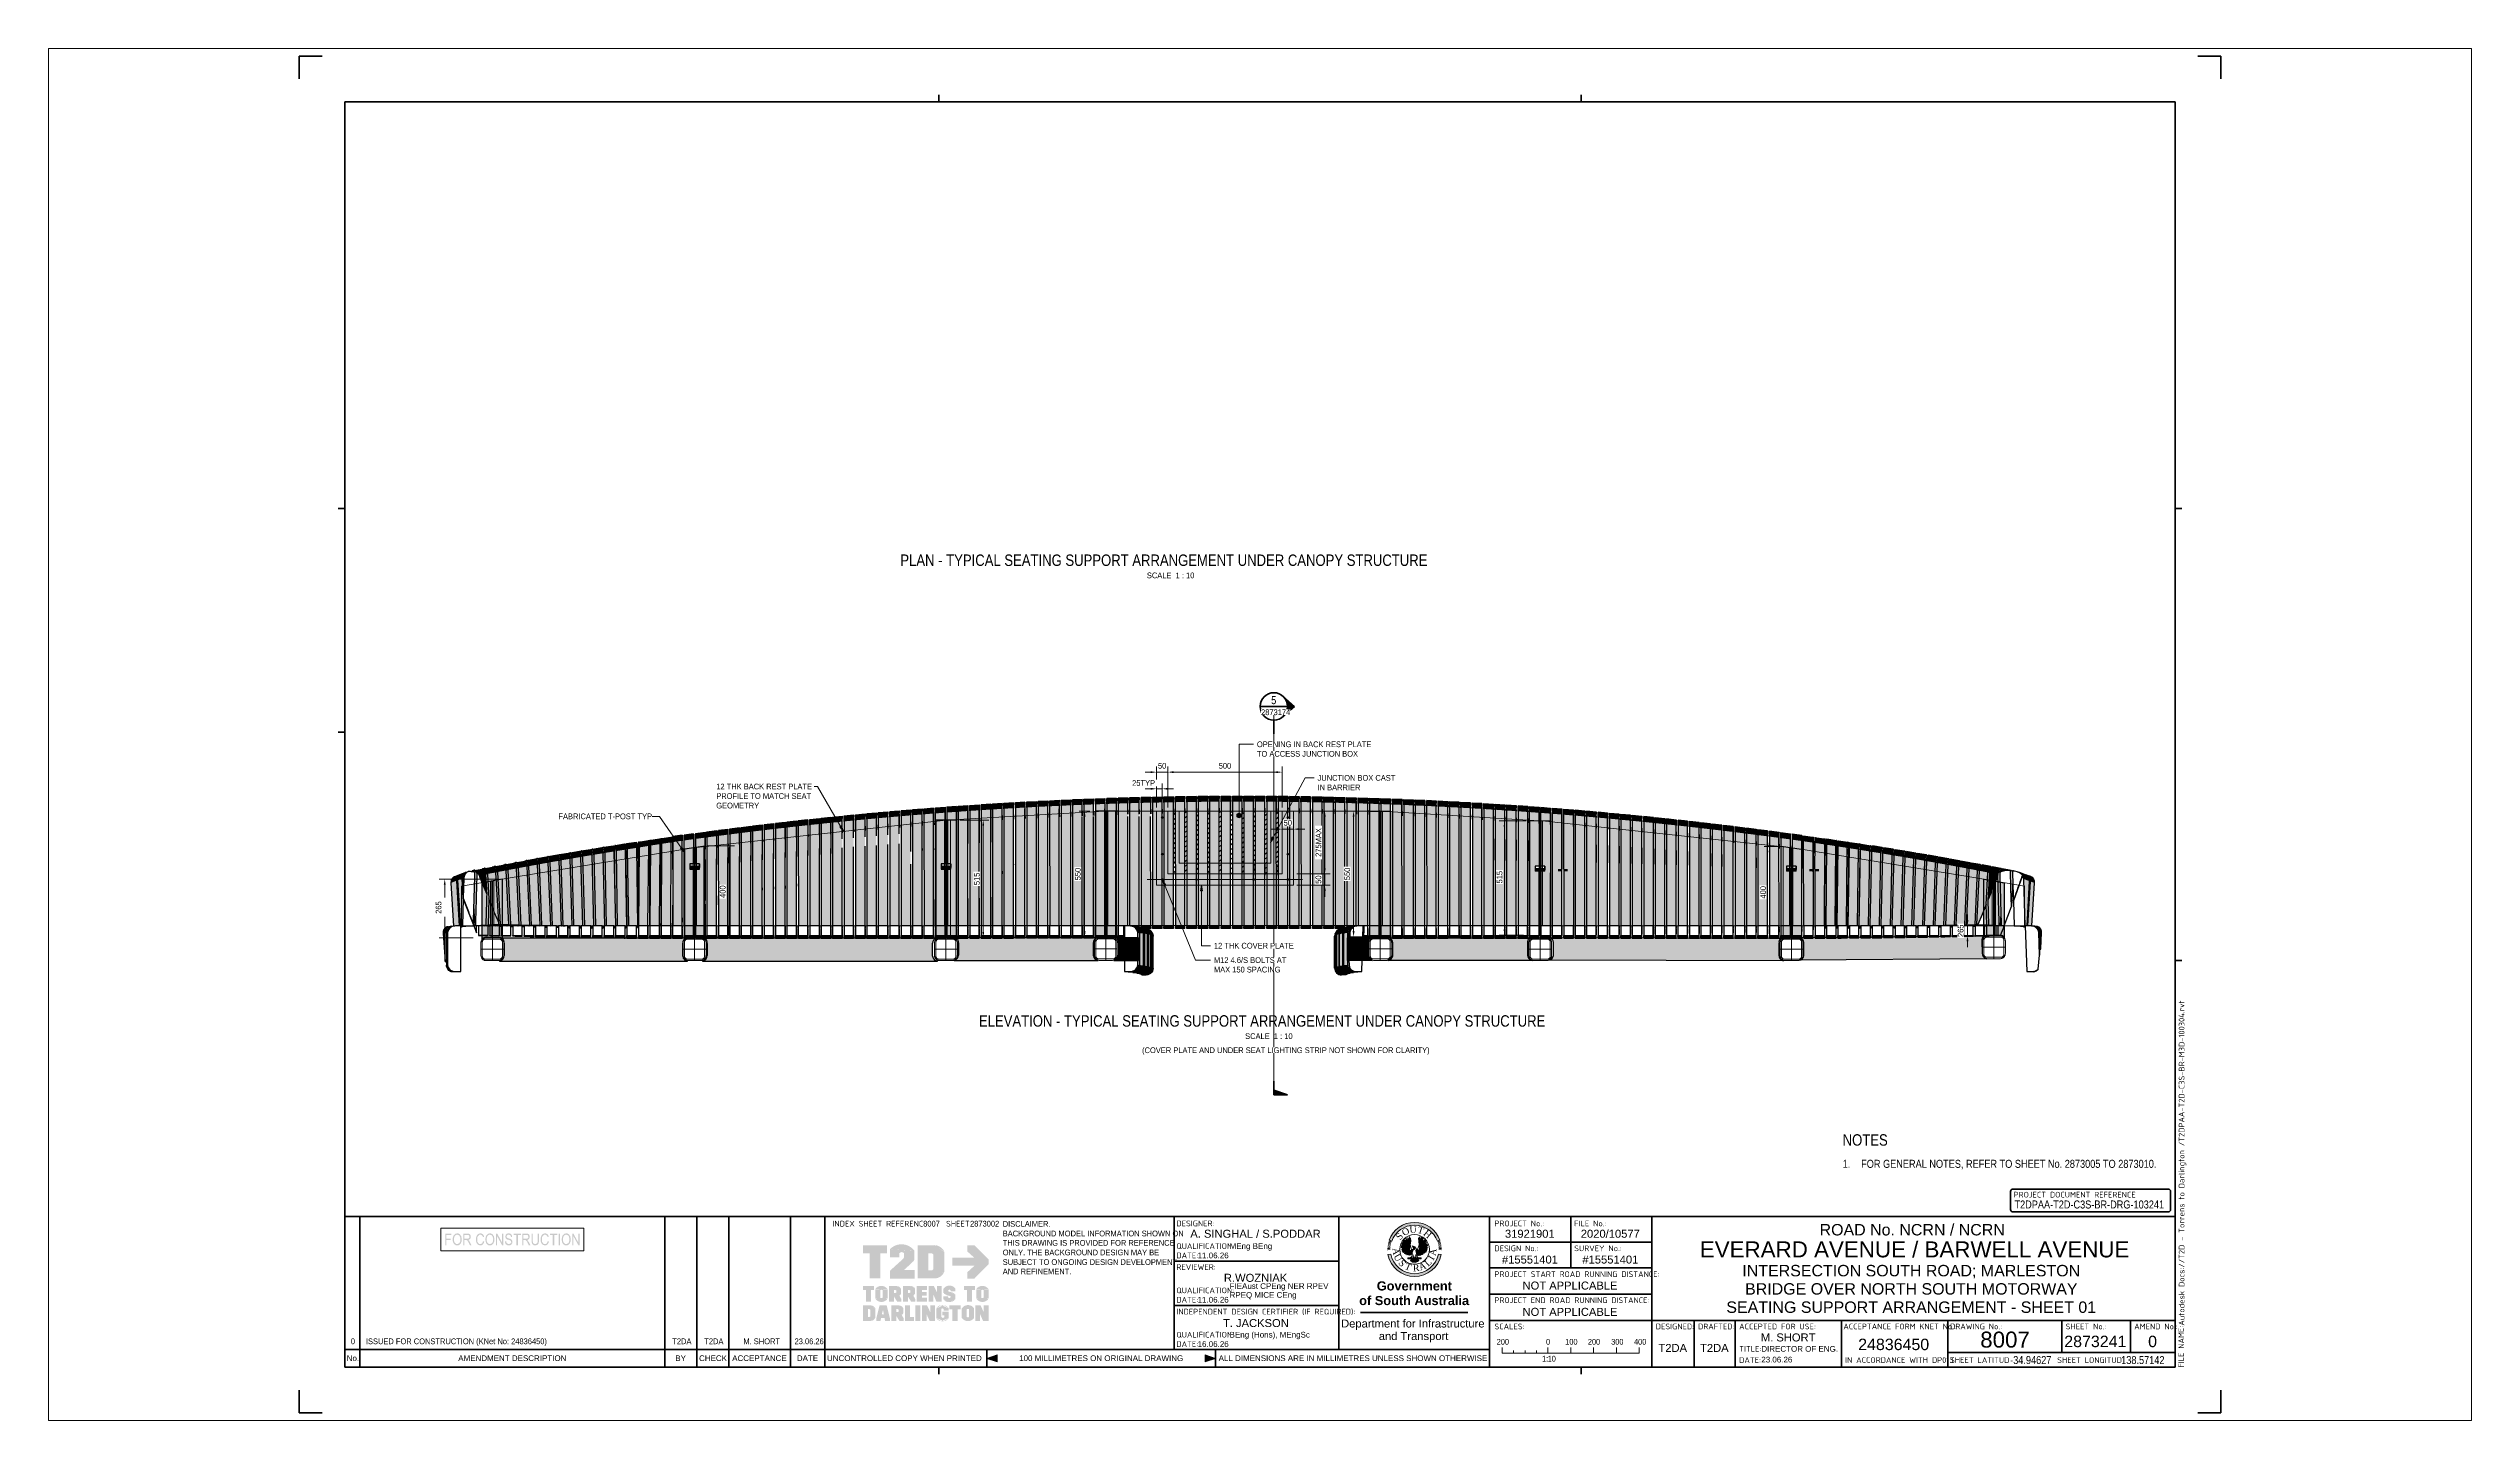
# Paper-space layout 'Layout1' of a CAD drawing. Header units: metres. Extents: x -0.11 to 0.95, y 0 to 0.6.
# The model-space entities are those that its viewports show. They can reach past a viewport. Long polylines and large blocks are cut down to what shows.
import ezdxf

# ---------------------------------------------------------------- set-up
doc = ezdxf.new("R2010")
doc.units = ezdxf.units.M
for name, pattern in [('Dot_Section Line', [0.02, 0, -0.02]), ('JacobsCenter', [0.015, 0.009, -0.0015, 0.003, -0.0015]), ('JacobsDash', [0.0045, 0.003, -0.0015])]:
    doc.linetypes.add(name, pattern=pattern)
doc.layers.get('Defpoints').update_dxf_attribs({"color": 41})
for name, color, linetype, lineweight in [('A-ANNO-DIMS', 7, 'Continuous', 9), ('A-ANNO-NOTE', 7, 'Continuous', 9), ('A-ANNO-NOTE-STAMP', 10, 'Continuous', 18), ('A-DETL', 7, 'Continuous', 13), ('A-DETL-GENF', 7, 'Continuous', 9), ('A-GENM', 7, 'Continuous', 35), ('G-ANNO-TEXT', 7, 'Continuous', 9), ('G-ANNO-TTLB', 7, 'Continuous', 9), ('G-IMPT', 7, 'Continuous', 13)]:
    doc.layers.add(name, color=color, linetype=linetype, lineweight=lineweight)
doc.layers.add('G-ANNO-NPLT', color=191, linetype='Continuous', plot=False)
doc.layers.add('G-ANNO-SYMB', color=7, linetype='Continuous', lineweight=35, true_color=0x0080ff)
doc.layers.get('G-ANNO-NPLT').freeze()
doc.styles.add('Arial', font='arial.ttf', dxfattribs={"height": 0.0025})
doc.styles.add('Arial Narrow', font='ARIALN.TTF', dxfattribs={"height": 0.035})
doc.styles.add('Arial Narrow_1', font='ARIALN.TTF', dxfattribs={"height": 0.025})
doc.styles.add('Arial Narrow_2', font='ARIALN.TTF', dxfattribs={"height": 0.025})
doc.styles.add('Arial Narrow_3', font='ARIALN.TTF', dxfattribs={"height": 0.0035})
doc.styles.add('Arial Narrow_4', font='ARIALN.TTF', dxfattribs={"height": 0.005})
doc.styles.add('Arial Narrow_5', font='ARIALN.TTF', dxfattribs={"height": 0.0025})
doc.styles.add('Arial Narrow_6', font='ARIALN.TTF', dxfattribs={"width": 0.9, "height": 0.0025})
doc.styles.add('Arial_1', font='arial.ttf', dxfattribs={"height": 0.0035})
doc.styles.add('Arial_2', font='arial.ttf', dxfattribs={"height": 0.005})
doc.styles.add('Arial_3', font='arial.ttf', dxfattribs={"height": 0.007})
doc.styles.add('Arial_B', font='arialbd.ttf', dxfattribs={"height": 0.004})
doc.styles.add('ISOCPEUR', font='isocpeur.ttf', dxfattribs={"height": 0.0025})
doc.styles.add('Times New Roman', font='times.ttf', dxfattribs={"height": 0.008001})
doc.dimstyles.new('Dimension_Standard_O__mm_', dxfattribs={"dimscale": 0.3048, "dimtxt": 0.025586, "dimasz": 0.082021, "dimexe": 0.07874, "dimexo": 0.049213, "dimgap": 0.049213, "dimtad": 1, "dimdec": 0, "dimlfac": 1000, "dimzin": 0, "dimdsep": 46, "dimtxsty": 'Arial Narrow_1', "dimsah": 1, "dimcen": 0.09, "dimaunit": 1, "dimadec": 4, "dimazin": 0, "dimtfac": 1, "dimtdec": 4, "dimtix": 1, "dimtmove": 0, "dimatfit": 3, "dimfxl": 1, "dimtvp": 1, "dimtfill": 1, "dimtolj": 1, "dimtzin": 0, "dimlwd": 18, "dimlwe": 18, "dimarcsym": 2})
doc.dimstyles.new('Dimension_Standard_O__mm__2', dxfattribs={"dimscale": 0.3048, "dimtxt": 0.025586, "dimasz": 0.082021, "dimexe": 0.07874, "dimexo": 0.049213, "dimgap": 0.049213, "dimtad": 1, "dimdec": 0, "dimlfac": 1000, "dimzin": 0, "dimdsep": 46, "dimtxsty": 'Arial Narrow_1', "dimsah": 1, "dimcen": 0.09, "dimaunit": 1, "dimadec": 4, "dimazin": 0, "dimtfac": 1, "dimtdec": 4, "dimtix": 1, "dimtmove": 2, "dimatfit": 3, "dimfxl": 1, "dimtvp": 1, "dimtfill": 1, "dimtolj": 1, "dimtzin": 0, "dimlwd": 18, "dimlwe": 18, "dimarcsym": 2})

# ---------------------------------------------------------------- blocks, each defined once
blk = doc.blocks.new('T2DPAA-T2D-PWA-DE-XRF-000001 - Drawing3_dwg-8554483-SEATING SUPPORT ARRANGEMENT - SHEET 01')
at = {"layer": 'G-IMPT'}
h = blk.add_hatch(color=256, dxfattribs=at)
edge = h.paths.add_edge_path()
edge.add_line((0.1549, 0.1015), (0.1515, 0.1021))
edge.add_arc((0.1226, 0.1077), 0.0295, 190.997, 349.003, ccw=False)
edge.add_line((0.0937, 0.1021), (0.0903, 0.1015))
edge.add_arc((0.1226, 0.1077), 0.0329, 190.997, 349.003)
edge = h.paths.add_edge_path()
edge.add_arc((0.1226, 0.1077), 0.0329, 20.0475, 159.9525, ccw=False)
edge.add_line((0.1535, 0.119), (0.1503, 0.1178))
edge.add_arc((0.1226, 0.1077), 0.0295, 20.0475, 159.9525)
edge.add_line((0.0949, 0.1178), (0.0917, 0.119))
h = blk.add_hatch(color=256, dxfattribs=at)
edge = h.paths.add_edge_path()
edge.add_arc((0.1226, 0.1077), 0.0329, 161.3902, 162.9856, ccw=False)
edge.add_line((0.0915, 0.1183), (0.0914, 0.1182))
edge.add_line((0.0915, 0.1183), (0.0947, 0.1172))
edge.add_line((0.0947, 0.1171), (0.0947, 0.1172))
edge.add_arc((0.1226, 0.1077), 0.0295, 161.3902, 162.9856)
edge.add_line((0.0944, 0.1163), (0.0911, 0.1174))
h = blk.add_hatch(color=256, dxfattribs=at)
edge = h.paths.add_edge_path()
edge.add_line((0.1206, 0.1074), (0.1207, 0.1074))
edge.add_line((0.1207, 0.1074), (0.1206, 0.1074))
edge = h.paths.add_edge_path()
edge.add_line((0.1166, 0.11), (0.1166, 0.1074))
edge.add_line((0.1166, 0.1074), (0.1183, 0.1065))
edge.add_line((0.1183, 0.1065), (0.119, 0.1076))
edge.add_line((0.119, 0.1076), (0.1204, 0.1079))
edge.add_line((0.1204, 0.1079), (0.1207, 0.1074))
edge.add_line((0.1207, 0.1074), (0.1211, 0.1067))
edge.add_line((0.1211, 0.1067), (0.1187, 0.1008))
edge.add_line((0.1187, 0.1008), (0.1178, 0.1012))
edge.add_line((0.1178, 0.1012), (0.1166, 0.1008))
edge.add_line((0.1166, 0.1008), (0.1161, 0.1012))
edge.add_line((0.1161, 0.1012), (0.1147, 0.101))
edge.add_line((0.1147, 0.101), (0.1143, 0.1017))
edge.add_line((0.1143, 0.1017), (0.1131, 0.1012))
edge.add_line((0.1131, 0.1012), (0.1128, 0.1022))
edge.add_line((0.1128, 0.1022), (0.1119, 0.1019))
edge.add_line((0.1119, 0.1019), (0.1119, 0.1029))
edge.add_line((0.1119, 0.1029), (0.1105, 0.1027))
edge.add_line((0.1105, 0.1027), (0.1107, 0.1043))
edge.add_line((0.1107, 0.1043), (0.1091, 0.1041))
edge.add_line((0.1091, 0.1041), (0.1095, 0.1057))
edge.add_line((0.1095, 0.1057), (0.1077, 0.106))
edge.add_line((0.1077, 0.106), (0.1081, 0.1069))
edge.add_line((0.1081, 0.1069), (0.1072, 0.1074))
edge.add_line((0.1072, 0.1074), (0.1081, 0.1091))
edge.add_line((0.1081, 0.1091), (0.1069, 0.11))
edge.add_line((0.1069, 0.11), (0.1081, 0.1112))
edge.add_line((0.1081, 0.1112), (0.1069, 0.1122))
edge.add_line((0.1069, 0.1122), (0.1085, 0.113))
edge.add_line((0.1085, 0.113), (0.1072, 0.1143))
edge.add_line((0.1072, 0.1143), (0.1095, 0.1145))
edge.add_line((0.1095, 0.1145), (0.1081, 0.116))
edge.add_line((0.1081, 0.116), (0.1105, 0.116))
edge.add_line((0.1105, 0.116), (0.1088, 0.1179))
edge.add_line((0.1088, 0.1179), (0.1119, 0.1163))
edge.add_line((0.1119, 0.1163), (0.1105, 0.1193))
edge.add_line((0.1105, 0.1193), (0.1138, 0.1172))
edge.add_line((0.1138, 0.1172), (0.1121, 0.121))
edge.add_line((0.1121, 0.121), (0.1147, 0.1181))
edge.add_line((0.1147, 0.1181), (0.1143, 0.1224))
edge.add_line((0.1143, 0.1224), (0.1159, 0.1188))
edge.add_line((0.1159, 0.1188), (0.1166, 0.1236))
edge.add_line((0.1166, 0.1236), (0.1171, 0.1207))
edge.add_line((0.1171, 0.1207), (0.1178, 0.1214))
edge.add_line((0.1178, 0.1214), (0.118, 0.1179))
edge.add_line((0.118, 0.1179), (0.1171, 0.1131))
edge.add_line((0.1171, 0.1131), (0.1178, 0.111))
edge.add_line((0.1178, 0.111), (0.1166, 0.11))
for points in [[(0.1105, 0.1193), (0.1088, 0.1179), (0.1119, 0.1163)], [(0.1369, 0.1093), (0.1385, 0.1081), (0.1367, 0.1074), (0.1376, 0.106), (0.1357, 0.106), (0.1367, 0.1043), (0.1348, 0.1043), (0.1348, 0.1031), (0.1336, 0.1034), (0.1331, 0.1022), (0.1322, 0.1024), (0.1317, 0.1015), (0.1305, 0.1017), (0.1301, 0.101), (0.1296, 0.1015), (0.1291, 0.1005), (0.1286, 0.1008), (0.1277, 0.1003), (0.1275, 0.101), (0.1268, 0.1003), (0.1251, 0.1029), (0.1242, 0.1065), (0.1246, 0.1076), (0.1263, 0.1076), (0.127, 0.1067), (0.1284, 0.1072), (0.1291, 0.11), (0.1275, 0.1112), (0.1282, 0.1133), (0.1275, 0.1219), (0.1284, 0.121), (0.1289, 0.1236), (0.1294, 0.1193), (0.1312, 0.1226), (0.1305, 0.1191), (0.1331, 0.1212), (0.1317, 0.1179), (0.1348, 0.1195), (0.1324, 0.116), (0.1364, 0.1179), (0.1341, 0.1155), (0.1371, 0.116), (0.1355, 0.1143), (0.1381, 0.1141), (0.1364, 0.1131), (0.1383, 0.1124), (0.1367, 0.1114), (0.1385, 0.11)], [(0.1312, 0.1226), (0.1331, 0.1212), (0.1305, 0.1191)], [(0.1348, 0.1195), (0.1364, 0.1179), (0.1324, 0.116)], [(0.1069, 0.1122), (0.1069, 0.11), (0.1081, 0.1112)], [(0.1081, 0.116), (0.1072, 0.1143), (0.1095, 0.1145)], [(0.1077, 0.106), (0.1091, 0.1041), (0.1095, 0.1057)], [(0.1105, 0.1027), (0.1119, 0.1019), (0.1119, 0.1029)], [(0.1225, 0.0967), (0.1233, 0.0985), (0.1277, 0.0943), (0.1263, 0.0929), (0.1237, 0.092), (0.1202, 0.0924), (0.1176, 0.0943), (0.1218, 0.0984)], [(0.1291, 0.1005), (0.1301, 0.101), (0.1296, 0.1015)], [(0.1317, 0.1015), (0.1331, 0.1022), (0.1322, 0.1024)], [(0.1383, 0.1124), (0.1381, 0.1141), (0.1364, 0.1131)]]:
    blk.add_hatch(color=256, dxfattribs=at).paths.add_polyline_path(points)
h = blk.add_hatch(color=256, dxfattribs=at)
edge = h.paths.add_edge_path()
edge.add_line((0.154, 0.1174), (0.1508, 0.1163))
edge.add_arc((0.1226, 0.1077), 0.0295, 17.0144, 18.6098)
edge.add_line((0.1505, 0.1172), (0.1505, 0.1171))
edge.add_line((0.1505, 0.1172), (0.1537, 0.1183))
edge.add_line((0.1538, 0.1182), (0.1537, 0.1183))
edge.add_arc((0.1226, 0.1077), 0.0329, 17.0144, 18.6098, ccw=False)
h = blk.add_hatch(color=256, dxfattribs=at)
edge = h.paths.add_edge_path()
edge.add_line((0.0931, 0.1083), (0.0897, 0.1083))
edge.add_arc((0.1226, 0.1077), 0.0329, 177.3415, 178.9368, ccw=False)
edge.add_line((0.0897, 0.1094), (0.0897, 0.1093))
edge.add_line((0.0897, 0.1094), (0.0932, 0.1092))
edge.add_line((0.0932, 0.1091), (0.0932, 0.1092))
edge.add_arc((0.1226, 0.1077), 0.0295, 177.3415, 178.9368)
h = blk.add_hatch(color=256, dxfattribs=at)
edge = h.paths.add_edge_path()
edge.add_line((0.0931, 0.1069), (0.0897, 0.1068))
edge.add_arc((0.1226, 0.1077), 0.0329, 180, 181.5953, ccw=False)
edge.add_line((0.0897, 0.1078), (0.0897, 0.1077))
edge.add_line((0.0897, 0.1078), (0.0931, 0.1078))
edge.add_line((0.0931, 0.1077), (0.0931, 0.1078))
edge.add_arc((0.1226, 0.1077), 0.0295, 180, 181.5953)
h = blk.add_hatch(color=256, dxfattribs=at)
edge = h.paths.add_edge_path()
edge.add_arc((0.1226, 0.1077), 0.0329, 174.6829, 176.2783, ccw=False)
edge.add_line((0.0899, 0.1109), (0.0898, 0.1108))
edge.add_line((0.0899, 0.1109), (0.0933, 0.1106))
edge.add_line((0.0933, 0.1105), (0.0933, 0.1106))
edge.add_arc((0.1226, 0.1077), 0.0295, 174.6829, 176.2783)
edge.add_line((0.0932, 0.1096), (0.0898, 0.1099))
h = blk.add_hatch(color=256, dxfattribs=at)
edge = h.paths.add_edge_path()
edge.add_arc((0.1226, 0.1077), 0.0329, 172.0244, 173.6197, ccw=False)
edge.add_line((0.09, 0.1124), (0.09, 0.1123))
edge.add_line((0.09, 0.1124), (0.0934, 0.1119))
edge.add_line((0.0934, 0.1118), (0.0934, 0.1119))
edge.add_arc((0.1226, 0.1077), 0.0295, 172.0244, 173.6197)
edge.add_line((0.0933, 0.111), (0.0899, 0.1114))
h = blk.add_hatch(color=256, dxfattribs=at)
edge = h.paths.add_edge_path()
edge.add_arc((0.1226, 0.1077), 0.0329, 169.3658, 170.9612, ccw=False)
edge.add_line((0.0903, 0.1139), (0.0903, 0.1138))
edge.add_line((0.0903, 0.1139), (0.0937, 0.1133))
edge.add_line((0.0936, 0.1132), (0.0937, 0.1133))
edge.add_arc((0.1226, 0.1077), 0.0295, 169.3658, 170.9612)
edge.add_line((0.0935, 0.1124), (0.0901, 0.1129))
h = blk.add_hatch(color=256, dxfattribs=at)
edge = h.paths.add_edge_path()
edge.add_arc((0.1226, 0.1077), 0.0329, 166.7073, 168.3026, ccw=False)
edge.add_line((0.0906, 0.1154), (0.0906, 0.1153))
edge.add_line((0.0906, 0.1154), (0.0939, 0.1146))
edge.add_line((0.0939, 0.1145), (0.0939, 0.1146))
edge.add_arc((0.1226, 0.1077), 0.0295, 166.7073, 168.3026)
edge.add_line((0.0937, 0.1137), (0.0904, 0.1144))
h = blk.add_hatch(color=256, dxfattribs=at)
edge = h.paths.add_edge_path()
edge.add_line((0.0941, 0.115), (0.0907, 0.1159))
edge.add_arc((0.1226, 0.1077), 0.0329, 164.0488, 165.6441, ccw=False)
edge.add_line((0.091, 0.1169), (0.091, 0.1168))
edge.add_line((0.091, 0.1169), (0.0943, 0.1159))
edge.add_line((0.0943, 0.1158), (0.0943, 0.1159))
edge.add_arc((0.1226, 0.1077), 0.0295, 164.0488, 165.6441)
h = blk.add_hatch(color=256, dxfattribs=at)
edge = h.paths.add_edge_path()
edge.add_line((0.1232, 0.1095), (0.1225, 0.1076))
edge.add_line((0.1225, 0.1076), (0.1207, 0.1074))
edge.add_line((0.1207, 0.1074), (0.1207, 0.1074))
edge.add_line((0.1207, 0.1074), (0.1216, 0.1086))
edge.add_line((0.1216, 0.1086), (0.1197, 0.1119))
edge.add_line((0.1197, 0.1119), (0.1232, 0.1107))
edge.add_line((0.1232, 0.1107), (0.1239, 0.1098))
edge.add_line((0.1239, 0.1098), (0.1232, 0.1095))
h = blk.add_hatch(color=256, dxfattribs=at)
edge = h.paths.add_edge_path()
edge.add_arc((0.1226, 0.1077), 0.0295, 14.3559, 15.9512)
edge.add_line((0.1509, 0.1159), (0.1509, 0.1158))
edge.add_line((0.1509, 0.1159), (0.1542, 0.1169))
edge.add_line((0.1542, 0.1168), (0.1542, 0.1169))
edge.add_arc((0.1226, 0.1077), 0.0329, 14.3559, 15.9512, ccw=False)
edge.add_line((0.1545, 0.1159), (0.1511, 0.115))
h = blk.add_hatch(color=256, dxfattribs=at)
edge = h.paths.add_edge_path()
edge.add_line((0.1548, 0.1144), (0.1514, 0.1137))
edge.add_arc((0.1226, 0.1077), 0.0295, 11.6974, 13.2927)
edge.add_line((0.1512, 0.1146), (0.1513, 0.1145))
edge.add_line((0.1512, 0.1146), (0.1546, 0.1154))
edge.add_line((0.1546, 0.1153), (0.1546, 0.1154))
edge.add_arc((0.1226, 0.1077), 0.0329, 11.6974, 13.2927, ccw=False)
h = blk.add_hatch(color=256, dxfattribs=at)
edge = h.paths.add_edge_path()
edge.add_arc((0.1226, 0.1077), 0.0295, 9.0388, 10.6342)
edge.add_line((0.1515, 0.1133), (0.1515, 0.1132))
edge.add_line((0.1515, 0.1133), (0.1549, 0.1139))
edge.add_line((0.1549, 0.1138), (0.1549, 0.1139))
edge.add_arc((0.1226, 0.1077), 0.0329, 9.0388, 10.6342, ccw=False)
edge.add_line((0.1551, 0.1129), (0.1517, 0.1124))
h = blk.add_hatch(color=256, dxfattribs=at)
edge = h.paths.add_edge_path()
edge.add_arc((0.1226, 0.1077), 0.0295, 6.3803, 7.9756)
edge.add_line((0.1518, 0.1119), (0.1518, 0.1118))
edge.add_line((0.1518, 0.1119), (0.1552, 0.1124))
edge.add_line((0.1552, 0.1123), (0.1552, 0.1124))
edge.add_arc((0.1226, 0.1077), 0.0329, 6.3803, 7.9756, ccw=False)
edge.add_line((0.1553, 0.1114), (0.1519, 0.111))
h = blk.add_hatch(color=256, dxfattribs=at)
edge = h.paths.add_edge_path()
edge.add_line((0.1554, 0.1099), (0.152, 0.1096))
edge.add_arc((0.1226, 0.1077), 0.0295, 3.7217, 5.3171)
edge.add_line((0.1519, 0.1106), (0.1519, 0.1105))
edge.add_line((0.1519, 0.1106), (0.1553, 0.1109))
edge.add_line((0.1553, 0.1108), (0.1553, 0.1109))
edge.add_arc((0.1226, 0.1077), 0.0329, 3.7217, 5.3171, ccw=False)
h = blk.add_hatch(color=256, dxfattribs=at)
edge = h.paths.add_edge_path()
edge.add_line((0.1555, 0.1083), (0.1521, 0.1083))
edge.add_arc((0.1226, 0.1077), 0.0295, 1.0632, 2.6585)
edge.add_line((0.152, 0.1092), (0.152, 0.1091))
edge.add_line((0.152, 0.1092), (0.1554, 0.1094))
edge.add_line((0.1555, 0.1093), (0.1554, 0.1094))
edge.add_arc((0.1226, 0.1077), 0.0329, 1.0632, 2.6585, ccw=False)
h = blk.add_hatch(color=256, dxfattribs=at)
edge = h.paths.add_edge_path()
edge.add_line((0.1555, 0.1068), (0.152, 0.1069))
edge.add_arc((0.1226, 0.1077), 0.0295, 358.4047, 360)
edge.add_line((0.1521, 0.1078), (0.1521, 0.1077))
edge.add_line((0.1521, 0.1078), (0.1555, 0.1078))
edge.add_line((0.1555, 0.1077), (0.1555, 0.1078))
edge.add_arc((0.1226, 0.1077), 0.0329, 358.4047, 360, ccw=False)
for p, q in [((0.0917, 0.119), (0.0949, 0.1178)), ((0.1105, 0.1193), (0.1088, 0.1179)), ((0.1088, 0.1179), (0.1119, 0.1163)), ((0.1119, 0.1163), (0.1105, 0.1193)), ((0.1305, 0.1191), (0.1312, 0.1226)), ((0.1331, 0.1212), (0.1305, 0.1191)), ((0.1312, 0.1226), (0.1331, 0.1212)), ((0.1324, 0.116), (0.1348, 0.1195)), ((0.1364, 0.1179), (0.1324, 0.116)), ((0.1348, 0.1195), (0.1364, 0.1179)), ((0.1503, 0.1178), (0.1535, 0.119)), ((0.0903, 0.1015), (0.0937, 0.1021)), ((0.1069, 0.1122), (0.1069, 0.11)), ((0.1081, 0.1112), (0.1069, 0.1122)), ((0.1069, 0.11), (0.1081, 0.1112)), ((0.1081, 0.116), (0.1072, 0.1143)), ((0.1072, 0.1143), (0.1095, 0.1145)), ((0.1077, 0.106), (0.1091, 0.1041)), ((0.1095, 0.1057), (0.1077, 0.106)), ((0.1095, 0.1145), (0.1081, 0.116)), ((0.1091, 0.1041), (0.1095, 0.1057)), ((0.1119, 0.1029), (0.1105, 0.1027)), ((0.1105, 0.1027), (0.1119, 0.1019)), ((0.1119, 0.1019), (0.1119, 0.1029)), ((0.115, 0.0967), (0.1197, 0.0967)), ((0.1211, 0.1003), (0.1173, 0.0974)), ((0.1244, 0.1003), (0.1272, 0.0974)), ((0.1256, 0.0967), (0.1308, 0.0967)), ((0.1296, 0.1015), (0.1291, 0.1005)), ((0.1291, 0.1005), (0.1301, 0.101)), ((0.1301, 0.101), (0.1296, 0.1015)), ((0.1322, 0.1024), (0.1317, 0.1015)), ((0.1317, 0.1015), (0.1331, 0.1022)), ((0.1331, 0.1022), (0.1322, 0.1024)), ((0.1381, 0.1141), (0.1364, 0.1131)), ((0.1364, 0.1131), (0.1383, 0.1124)), ((0.1383, 0.1124), (0.1381, 0.1141)), ((0.1515, 0.1021), (0.1549, 0.1015))]:
    blk.add_line(p, q, dxfattribs=at)
at = {"layer": 'G-IMPT', "flags": 128}
for points in [[(0.1085, 0.113), (0.1072, 0.1143), (0.1095, 0.1145), (0.1081, 0.116), (0.1105, 0.116), (0.1088, 0.1179), (0.1119, 0.1163), (0.1105, 0.1193), (0.1138, 0.1172), (0.1121, 0.121), (0.1147, 0.1181), (0.1143, 0.1224), (0.1159, 0.1188), (0.1166, 0.1236), (0.1171, 0.1207), (0.1178, 0.1214), (0.118, 0.1179), (0.1171, 0.1131), (0.119, 0.1076), (0.1204, 0.1079), (0.1211, 0.1067), (0.1187, 0.1008), (0.1178, 0.1012), (0.1166, 0.1008), (0.1161, 0.1012), (0.1147, 0.101), (0.1143, 0.1017), (0.1131, 0.1012), (0.1128, 0.1022), (0.1119, 0.1019), (0.1119, 0.1029), (0.1105, 0.1027), (0.1107, 0.1043), (0.1091, 0.1041), (0.1095, 0.1057), (0.1077, 0.106), (0.1081, 0.1069), (0.1072, 0.1074), (0.1081, 0.1091), (0.1069, 0.11), (0.1081, 0.1112), (0.1069, 0.1122), (0.1087, 0.1131)], [(0.1199, 0.1031), (0.1225, 0.0967), (0.1251, 0.1029), (0.1242, 0.1065), (0.1246, 0.1076), (0.1263, 0.1076), (0.1282, 0.1133), (0.1275, 0.1219), (0.1284, 0.121), (0.1289, 0.1236), (0.1294, 0.1193), (0.1312, 0.1226), (0.1305, 0.1191), (0.1331, 0.1212), (0.1317, 0.1179), (0.1348, 0.1195), (0.1324, 0.116), (0.1364, 0.1179), (0.1341, 0.1155), (0.1371, 0.116), (0.1355, 0.1143), (0.1381, 0.1141), (0.1364, 0.1131), (0.1383, 0.1124), (0.1367, 0.1114), (0.1385, 0.11), (0.1369, 0.1093), (0.1385, 0.1081), (0.1367, 0.1074), (0.1376, 0.106), (0.1357, 0.106), (0.1367, 0.1043), (0.1348, 0.1043), (0.1348, 0.1031), (0.1336, 0.1034), (0.1331, 0.1022), (0.1322, 0.1024), (0.1317, 0.1015), (0.1305, 0.1017), (0.1301, 0.101), (0.1296, 0.1015), (0.1291, 0.1005), (0.1286, 0.1008), (0.1277, 0.1003), (0.1275, 0.101), (0.1268, 0.1003), (0.1251, 0.1029)], [(0.1206, 0.0974), (0.1145, 0.0974), (0.1145, 0.0962), (0.1194, 0.0962)], [(0.119, 0.1076), (0.1183, 0.1065), (0.1166, 0.1074), (0.1166, 0.11), (0.1178, 0.111)], [(0.1218, 0.0984), (0.1176, 0.0943), (0.1202, 0.0924), (0.1237, 0.092), (0.1263, 0.0929), (0.1277, 0.0943), (0.1233, 0.0985)], [(0.1239, 0.1098), (0.1244, 0.1091), (0.1246, 0.1076)], [(0.1246, 0.0974), (0.1308, 0.0974), (0.1308, 0.0962), (0.126, 0.0962)], [(0.1263, 0.1076), (0.127, 0.1067), (0.1284, 0.1072), (0.1291, 0.11), (0.1275, 0.1112)]]:
    blk.add_lwpolyline(points, dxfattribs=at)
blk.add_lwpolyline([(0.1206, 0.1074), (0.1216, 0.1086), (0.1197, 0.1119), (0.1232, 0.1107), (0.1239, 0.1098), (0.1232, 0.1095), (0.1225, 0.1076)], close=True, dxfattribs=at)
at = {"layer": 'G-IMPT'}
blk.add_circle((0.1226, 0.1077), 0.018, dxfattribs=at)
for radius, start, end in [(0.0329, 20.0475, 159.9525), (0.0295, 20.0475, 159.9525), (0.0329, 190.997, 349.003), (0.0295, 190.997, 349.003)]:
    blk.add_arc((0.1226, 0.1077), radius, start, end, dxfattribs=at)
at = {"layer": 'G-IMPT', "lineweight": 9, "char_height": 0.008, "attachment_point": 2, "line_spacing_factor": 1.029793, "style": 'Times New Roman'}
for s, insert, width, rotation in [('S', (0.1012, 0.1263), 0.008041, 49.0663), ('O', (0.1099, 0.133), 0.010353, 26.6943), ('U', (0.1205, 0.136), 0.010353, 4.3222), ('T', (0.1314, 0.1347), 0.008744, 341.9502), ('H', (0.141, 0.1293), 0.010353, 319.5782), ('A', (0.104, 0.106), 0.010353, 279.6978), ('U', (0.1058, 0.0996), 0.010353, 300.15), ('S', (0.1107, 0.0935), 0.008041, 310.3575), ('T', (0.1164, 0.0903), 0.008744, 336.9699), ('R', (0.1244, 0.0893), 0.009549, 3.701), ('A', (0.1307, 0.0909), 0.010353, 21.3382), ('L', (0.1363, 0.0949), 0.008744, 42.375), ('I', (0.1395, 0.0995), 0.004825, 60.5783), ('A', (0.141, 0.1048), 0.010353, 83.64)]:
    blk.add_mtext(s, dxfattribs=dict(at, insert=insert, width=width, rotation=rotation))
blk = doc.blocks.new('T2DPAA-T2D-PWA-DE-XRF-000001 - Standard-9403700-SEATING SUPPORT ARRANGEMENT - SHEET 01')
at = {"layer": 'G-ANNO-TTLB', "true_color": 0x1d4a5c}
h = blk.add_hatch(color=139, dxfattribs=at)
edge = h.paths.add_edge_path()
edge.add_line((0.2623, 0.0443), (0.2623, 0.0452))
edge.add_arc((0.2616, 0.044), 0.00145, 58.8241, 99.793)
edge.add_line((0.2613, 0.0454), (0.2613, 0.0441))
edge.add_arc((0.2616, 0.0455), 0.00141, 259.7202, 301.6629)
edge = h.paths.add_edge_path()
edge.add_arc((0.2625, 0.0448), 0.00224, 301.808, 330.1086, ccw=False)
edge.add_line((0.2637, 0.0429), (0.2645, 0.0415))
edge.add_line((0.2645, 0.0415), (0.2645, 0.0403))
edge.add_line((0.2645, 0.0403), (0.2627, 0.0403))
edge.add_line((0.2627, 0.0403), (0.2613, 0.0425))
edge.add_line((0.2613, 0.0425), (0.2613, 0.0403))
edge.add_line((0.2613, 0.0403), (0.2591, 0.0403))
edge.add_line((0.2591, 0.0403), (0.2591, 0.0471))
edge.add_line((0.2591, 0.0471), (0.2624, 0.0471))
edge.add_arc((0.2623, 0.0446), 0.00248, 32.8357, 87.7033, ccw=False)
edge.add_line((0.2644, 0.046), (0.2644, 0.0437))
edge = h.paths.add_edge_path()
edge.add_line((0.2674, 0.0527), (0.2674, 0.0537))
edge.add_arc((0.2667, 0.0524), 0.00145, 58.8241, 99.793)
edge.add_line((0.2665, 0.0539), (0.2665, 0.0526))
edge.add_arc((0.2667, 0.0539), 0.00141, 259.7202, 301.6629)
edge = h.paths.add_edge_path()
edge.add_arc((0.2676, 0.0532), 0.00224, 301.808, 330.1086, ccw=False)
edge.add_line((0.2688, 0.0513), (0.2696, 0.0499))
edge.add_line((0.2696, 0.0499), (0.2696, 0.0487))
edge.add_line((0.2696, 0.0487), (0.2678, 0.0487))
edge.add_line((0.2678, 0.0487), (0.2664, 0.051))
edge.add_line((0.2664, 0.051), (0.2664, 0.0487))
edge.add_line((0.2664, 0.0487), (0.2642, 0.0487))
edge.add_line((0.2642, 0.0487), (0.2642, 0.0555))
edge.add_line((0.2642, 0.0555), (0.2676, 0.0555))
edge.add_arc((0.2675, 0.0531), 0.00248, 32.8357, 87.7033, ccw=False)
edge.add_line((0.2695, 0.0544), (0.2695, 0.0521))
edge = h.paths.add_edge_path()
edge.add_line((0.2499, 0.0422), (0.2499, 0.0452))
edge.add_arc((0.2491, 0.0441), 0.00138, 56.3448, 98.7814)
edge.add_line((0.2489, 0.0454), (0.2489, 0.0419))
edge.add_arc((0.2491, 0.0433), 0.00138, 261.2186, 303.6552)
edge = h.paths.add_edge_path()
edge.add_line((0.2613, 0.0527), (0.2613, 0.0537))
edge.add_arc((0.2606, 0.0524), 0.00145, 58.8241, 99.793)
edge.add_line((0.2603, 0.0539), (0.2603, 0.0526))
edge.add_arc((0.2606, 0.0539), 0.00141, 259.7202, 301.6629)
edge = h.paths.add_edge_path()
edge.add_line((0.2502, 0.0403), (0.2467, 0.0403))
edge.add_line((0.2467, 0.0403), (0.2467, 0.0471))
edge.add_line((0.2467, 0.0471), (0.2501, 0.0471))
edge.add_arc((0.25, 0.0447), 0.00241, 26.2483, 85.5583, ccw=False)
edge.add_line((0.2521, 0.0457), (0.2521, 0.0416))
edge.add_arc((0.2502, 0.0424), 0.00209, 270, 338.4707, ccw=False)
h.paths.add_polyline_path([(0.2555, 0.0451), (0.255, 0.0432), (0.2559, 0.0432)])
h.paths.add_polyline_path([(0.2585, 0.0415), (0.2585, 0.0403), (0.2564, 0.0403), (0.2562, 0.0415), (0.2547, 0.0415), (0.2544, 0.0403), (0.2526, 0.0403), (0.2526, 0.0415), (0.254, 0.0471), (0.2571, 0.0471)])
h.paths.add_polyline_path([(0.2673, 0.042), (0.269, 0.042), (0.269, 0.0403), (0.2651, 0.0403), (0.2651, 0.0471), (0.2673, 0.0471)])
h.paths.add_polyline_path([(0.2718, 0.0403), (0.2696, 0.0403), (0.2696, 0.0471), (0.2718, 0.0471)])
h.paths.add_polyline_path([(0.2762, 0.0441), (0.2762, 0.0471), (0.2782, 0.0471), (0.2782, 0.0403), (0.2759, 0.0403), (0.2746, 0.0432), (0.2746, 0.0403), (0.2725, 0.0403), (0.2725, 0.0471), (0.2748, 0.0471)])
edge = h.paths.add_edge_path()
edge.add_arc((0.2817, 0.0424), 0.000774, 214.5178, 325.4822)
edge.add_line((0.2823, 0.0419), (0.2823, 0.0427))
edge.add_line((0.2823, 0.0427), (0.2815, 0.0427))
edge.add_line((0.2815, 0.0427), (0.2815, 0.0443))
edge.add_line((0.2815, 0.0443), (0.2842, 0.0443))
edge.add_line((0.2842, 0.0443), (0.2842, 0.0415))
edge.add_arc((0.2819, 0.0428), 0.00262, 274.1131, 330.4929, ccw=False)
edge.add_arc((0.2815, 0.0434), 0.00327, 260.2337, 279.7663, ccw=False)
edge.add_arc((0.2812, 0.0429), 0.00275, 208.3817, 264.7517, ccw=False)
edge.add_line((0.2788, 0.0416), (0.2788, 0.0458))
edge.add_arc((0.2812, 0.0445), 0.00268, 94.8448, 152.8409, ccw=False)
edge.add_arc((0.2815, 0.0424), 0.00482, 83.0812, 96.9188, ccw=False)
edge.add_arc((0.2818, 0.0444), 0.00278, 31.3102, 83.6241, ccw=False)
edge.add_line((0.2842, 0.0459), (0.2842, 0.0447))
edge.add_line((0.2842, 0.0447), (0.282, 0.0447))
edge.add_line((0.282, 0.0447), (0.282, 0.0455))
edge.add_arc((0.2815, 0.0451), 0.000641, 40.732, 139.268)
edge.add_line((0.281, 0.0455), (0.281, 0.0419))
h.paths.add_polyline_path([(0.2882, 0.0403), (0.2859, 0.0403), (0.2859, 0.0454), (0.2846, 0.0454), (0.2846, 0.0471), (0.2895, 0.0471), (0.2895, 0.0454), (0.2882, 0.0454)])
edge = h.paths.add_edge_path()
edge.add_arc((0.2927, 0.0429), 0.00104, 239.6549, 300.3451)
edge.add_line((0.2932, 0.042), (0.2932, 0.0454))
edge.add_arc((0.2927, 0.0445), 0.00103, 59.5446, 120.4554)
edge.add_line((0.2921, 0.0454), (0.2921, 0.042))
edge = h.paths.add_edge_path()
edge.add_arc((0.2927, 0.0434), 0.00323, 212.7347, 327.2653, ccw=False)
edge.add_line((0.29, 0.0417), (0.29, 0.0458))
edge.add_arc((0.2927, 0.044), 0.00323, 32.6408, 147.3592, ccw=False)
edge.add_line((0.2954, 0.0458), (0.2954, 0.0417))
h.paths.add_polyline_path([(0.3017, 0.0403), (0.2993, 0.0403), (0.298, 0.0432), (0.298, 0.0403), (0.2959, 0.0403), (0.2959, 0.0471), (0.2982, 0.0471), (0.2996, 0.0441), (0.2996, 0.0471), (0.3017, 0.0471)])
edge = h.paths.add_edge_path()
edge.add_arc((0.299, 0.0513), 0.00104, 239.6549, 300.3451)
edge.add_line((0.2995, 0.0504), (0.2995, 0.0538))
edge.add_arc((0.299, 0.0529), 0.00103, 59.5446, 120.4554)
edge.add_line((0.2985, 0.0538), (0.2985, 0.0504))
edge = h.paths.add_edge_path()
edge.add_arc((0.299, 0.0518), 0.00323, 212.7347, 327.2653, ccw=False)
edge.add_line((0.2963, 0.0501), (0.2963, 0.0542))
edge.add_arc((0.299, 0.0524), 0.00323, 32.6408, 147.3592, ccw=False)
edge.add_line((0.3017, 0.0542), (0.3017, 0.0501))
h.paths.add_polyline_path([(0.2945, 0.0487), (0.2923, 0.0487), (0.2923, 0.0538), (0.2909, 0.0538), (0.2909, 0.0555), (0.2958, 0.0555), (0.2958, 0.0538), (0.2945, 0.0538)])
edge = h.paths.add_edge_path()
edge.add_line((0.2872, 0.0518), (0.2872, 0.0499))
edge.add_arc((0.2849, 0.0513), 0.0027, 273.7285, 329.3952, ccw=False)
edge.add_line((0.285, 0.0486), (0.2841, 0.0486))
edge.add_arc((0.2842, 0.0512), 0.00266, 210.1626, 267.7624, ccw=False)
edge.add_line((0.2819, 0.0499), (0.2819, 0.051))
edge.add_line((0.2819, 0.051), (0.2841, 0.051))
edge.add_arc((0.2845, 0.0508), 0.000522, 155.2714, 300.4507)
edge.add_arc((0.2846, 0.0508), 0.000487, 289.6558, 416.8121)
edge.add_line((0.2849, 0.0512), (0.2834, 0.0515))
edge.add_arc((0.2841, 0.054), 0.00253, 213.4271, 255.8381, ccw=False)
edge.add_line((0.2819, 0.0526), (0.2819, 0.0544))
edge.add_arc((0.2846, 0.0525), 0.00325, 35.8397, 144.1603, ccw=False)
edge.add_line((0.2872, 0.0544), (0.2872, 0.0533))
edge.add_line((0.2872, 0.0533), (0.2851, 0.0533))
edge.add_arc((0.2846, 0.0535), 0.000494, 335.3316, 479.9481)
edge.add_arc((0.2845, 0.0535), 0.000428, 103.9979, 246.4243)
edge.add_line((0.2843, 0.0531), (0.2853, 0.0529))
edge.add_arc((0.2849, 0.0501), 0.00281, 35.1328, 82.3403, ccw=False)
h.paths.add_polyline_path([(0.2792, 0.0526), (0.2792, 0.0555), (0.2812, 0.0555), (0.2812, 0.0487), (0.2789, 0.0487), (0.2776, 0.0517), (0.2776, 0.0487), (0.2755, 0.0487), (0.2755, 0.0555), (0.2778, 0.0555)])
h.paths.add_polyline_path([(0.2725, 0.053), (0.2746, 0.053), (0.2746, 0.0513), (0.2725, 0.0513), (0.2725, 0.0504), (0.2748, 0.0504), (0.2748, 0.0487), (0.2703, 0.0487), (0.2703, 0.0555), (0.2748, 0.0555), (0.2748, 0.0538), (0.2725, 0.0538)])
edge = h.paths.add_edge_path()
edge.add_arc((0.2615, 0.0532), 0.00224, 301.808, 330.1086, ccw=False)
edge.add_line((0.2627, 0.0513), (0.2635, 0.0499))
edge.add_line((0.2635, 0.0499), (0.2635, 0.0487))
edge.add_line((0.2635, 0.0487), (0.2617, 0.0487))
edge.add_line((0.2617, 0.0487), (0.2603, 0.051))
edge.add_line((0.2603, 0.051), (0.2603, 0.0487))
edge.add_line((0.2603, 0.0487), (0.2581, 0.0487))
edge.add_line((0.2581, 0.0487), (0.2581, 0.0555))
edge.add_line((0.2581, 0.0555), (0.2614, 0.0555))
edge.add_arc((0.2613, 0.0531), 0.00248, 32.8357, 87.7033, ccw=False)
edge.add_line((0.2634, 0.0544), (0.2634, 0.0521))
edge = h.paths.add_edge_path()
edge.add_line((0.2543, 0.0538), (0.2543, 0.0504))
edge.add_arc((0.2548, 0.0513), 0.00104, 239.6549, 300.3451)
edge.add_line((0.2553, 0.0504), (0.2553, 0.0538))
edge.add_arc((0.2548, 0.0529), 0.00103, 59.5446, 120.4554)
edge = h.paths.add_edge_path()
edge.add_line((0.2521, 0.0501), (0.2521, 0.0542))
edge.add_arc((0.2548, 0.0524), 0.00323, 32.6408, 147.3592, ccw=False)
edge.add_line((0.2575, 0.0542), (0.2575, 0.0501))
edge.add_arc((0.2548, 0.0518), 0.00323, 212.7347, 327.2653, ccw=False)
h.paths.add_polyline_path([(0.2503, 0.0487), (0.248, 0.0487), (0.248, 0.0538), (0.2467, 0.0538), (0.2467, 0.0555), (0.2516, 0.0555), (0.2516, 0.0538), (0.2503, 0.0538)])
h.paths.add_polyline_path([(0.3017, 0.0672), (0.3017, 0.0651), (0.2955, 0.0588), (0.2924, 0.0588), (0.2924, 0.0616), (0.2955, 0.0644), (0.2858, 0.0644), (0.2858, 0.0679), (0.2955, 0.0679), (0.2924, 0.0707), (0.2924, 0.0734), (0.2955, 0.0734)])
edge = h.paths.add_edge_path()
edge.add_line((0.2768, 0.0699), (0.2754, 0.0699))
edge.add_line((0.2754, 0.0699), (0.2754, 0.0624))
edge.add_line((0.2754, 0.0624), (0.2768, 0.0624))
edge.add_arc((0.2767, 0.0633), 0.000915, 277.9427, 335.4563)
edge.add_line((0.2775, 0.0629), (0.2775, 0.0694))
edge.add_arc((0.2767, 0.0689), 0.000957, 31.2517, 83.8556)
edge = h.paths.add_edge_path()
edge.add_line((0.2781, 0.0589), (0.2707, 0.0589))
edge.add_line((0.2707, 0.0589), (0.2707, 0.0734))
edge.add_line((0.2707, 0.0734), (0.2781, 0.0734))
edge.add_arc((0.2777, 0.0683), 0.00519, 26.2483, 85.5583, ccw=False)
edge.add_line((0.2823, 0.0705), (0.2823, 0.0617))
edge.add_arc((0.2781, 0.0634), 0.00451, 270, 338.4707, ccw=False)
edge = h.paths.add_edge_path()
edge.add_line((0.2627, 0.0699), (0.2627, 0.0681))
edge.add_line((0.2627, 0.0681), (0.2585, 0.0681))
edge.add_line((0.2585, 0.0681), (0.2585, 0.0716))
edge.add_arc((0.2636, 0.0668), 0.00703, 37.1177, 136.9917, ccw=False)
edge.add_line((0.2692, 0.071), (0.2692, 0.0671))
edge.add_arc((0.2674, 0.0677), 0.00193, 316.9738, 340.8309, ccw=False)
edge.add_line((0.2688, 0.0664), (0.268, 0.0656))
edge.add_line((0.268, 0.0656), (0.2646, 0.0625))
edge.add_line((0.2646, 0.0625), (0.2693, 0.0625))
edge.add_line((0.2693, 0.0625), (0.2693, 0.0588))
edge.add_line((0.2693, 0.0588), (0.2585, 0.0588))
edge.add_line((0.2585, 0.0588), (0.2585, 0.0622))
edge.add_line((0.2585, 0.0622), (0.2638, 0.067))
edge.add_line((0.2638, 0.067), (0.2647, 0.068))
edge.add_line((0.2647, 0.068), (0.2647, 0.0699))
edge.add_arc((0.2637, 0.0691), 0.00131, 40.7337, 139.2663)
h.paths.add_polyline_path([(0.2467, 0.0734), (0.2573, 0.0734), (0.2573, 0.0698), (0.2544, 0.0698), (0.2544, 0.0589), (0.2496, 0.0589), (0.2496, 0.0699), (0.2467, 0.0699)])
at = {"layer": 'G-IMPT', "lineweight": 9}
for points in [[(0.3055, 0.0254), (0.3055, 0.0239), (0.3055, 0.0224), (0.301, 0.0239)], [(0.3965, 0.0254), (0.401, 0.0239), (0.3965, 0.0224), (0.3965, 0.0239)]]:
    blk.add_hatch(color=256, dxfattribs=at).paths.add_polyline_path(points)
at = {"layer": 'A-ANNO-NOTE'}
for p, q in [((0.5265, 0.0287), (0.5265, 0.0262)), ((0.5265, 0.0262), (0.5865, 0.0262)), ((0.5315, 0.0274), (0.5315, 0.0262)), ((0.5365, 0.0274), (0.5365, 0.0262)), ((0.5415, 0.0274), (0.5415, 0.0262)), ((0.5465, 0.0287), (0.5465, 0.0262)), ((0.5565, 0.0287), (0.5565, 0.0262)), ((0.5665, 0.0287), (0.5665, 0.0262)), ((0.5765, 0.0287), (0.5765, 0.0262)), ((0.5865, 0.0287), (0.5865, 0.0262))]:
    blk.add_line(p, q, dxfattribs=at)
at = {"layer": 'G-ANNO-TTLB', "color": 8, "lineweight": 35, "true_color": 0x808080}
for p, q in [((0, 0.594), (0.01, 0.594)), ((0, 0.584), (0, 0.594)), ((0.831, 0.594), (0.841, 0.594)), ((0.841, 0.594), (0.841, 0.584)), ((0, 0), (0, 0.01)), ((0.01, 0), (0, 0)), ((0.831, 0), (0.841, 0)), ((0.841, 0), (0.841, 0.01))]:
    blk.add_line(p, q, dxfattribs=at)
at = {"layer": 'G-ANNO-TTLB', "lineweight": 100}
for p, q in [((0.02, 0.574), (0.02, 0.02)), ((0.821, 0.574), (0.02, 0.574)), ((0.821, 0.02), (0.821, 0.574)), ((0.23, 0.02), (0.23, 0.086)), ((0.455, 0.086), (0.455, 0.0277)), ((0.521, 0.086), (0.521, 0.02)), ((0.592, 0.086), (0.592, 0.02)), ((0.4645, 0.044), (0.5115, 0.044)), ((0.02, 0.02), (0.821, 0.02))]:
    blk.add_line(p, q, dxfattribs=at)
at = {"layer": 'G-ANNO-TTLB', "lineweight": 50}
for p, q in [((0.28, 0.577), (0.28, 0.574)), ((0.561, 0.577), (0.561, 0.574)), ((0.017, 0.396), (0.02, 0.396)), ((0.821, 0.396), (0.824, 0.396)), ((0.017, 0.298), (0.02, 0.298)), ((0.821, 0.198), (0.824, 0.198)), ((0.749, 0.097), (0.749, 0.089)), ((0.818, 0.098), (0.75, 0.098)), ((0.819, 0.089), (0.819, 0.097)), ((0.75, 0.088), (0.818, 0.088)), ((0.28, 0.02), (0.28, 0.017)), ((0.561, 0.02), (0.561, 0.017))]:
    blk.add_line(p, q, dxfattribs=at)
at = {"layer": 'G-ANNO-TTLB', "lineweight": 35}
for p, q in [((0.0265, 0.02), (0.0265, 0.086)), ((0.16, 0.02), (0.16, 0.086)), ((0.174, 0.02), (0.174, 0.086)), ((0.188, 0.02), (0.188, 0.086)), ((0.215, 0.02), (0.215, 0.086)), ((0.5565, 0.086), (0.5565, 0.0635)), ((0.521, 0.0748), (0.592, 0.0748)), ((0.521, 0.0635), (0.592, 0.0635)), ((0.455, 0.0471), (0.383, 0.0471)), ((0.521, 0.052), (0.592, 0.052)), ((0.521, 0.0405), (0.821, 0.0405)), ((0.6105, 0.0405), (0.6105, 0.02)), ((0.6285, 0.0405), (0.6285, 0.02)), ((0.675, 0.0405), (0.675, 0.02)), ((0.7215, 0.0405), (0.7215, 0.02)), ((0.7715, 0.0265), (0.7715, 0.0405)), ((0.8015, 0.0265), (0.8015, 0.0405)), ((0.521, 0.0277), (0.02, 0.0277)), ((0.301, 0.02), (0.301, 0.0277)), ((0.401, 0.02), (0.401, 0.0277)), ((0.821, 0.0265), (0.7215, 0.0265))]:
    blk.add_line(p, q, dxfattribs=at)
at = {"layer": 'G-ANNO-TTLB'}
for p, q in [((0.3055, 0.0254), (0.301, 0.0239)), ((0.301, 0.0239), (0.3055, 0.0224)), ((0.3055, 0.0239), (0.3055, 0.0254)), ((0.3055, 0.0224), (0.3055, 0.0239)), ((0.3965, 0.0254), (0.3965, 0.0239)), ((0.401, 0.0239), (0.3965, 0.0254)), ((0.3965, 0.0239), (0.3965, 0.0224)), ((0.3965, 0.0224), (0.401, 0.0239))]:
    blk.add_line(p, q, dxfattribs=at)
at = {"layer": 'G-ANNO-TTLB', "lineweight": 50}
for centre, start, end in [((0.75, 0.097), 90, 180), ((0.818, 0.097), 0, 90), ((0.75, 0.089), 180, 270), ((0.818, 0.089), 270, 0)]:
    blk.add_arc(centre, 0.001, start, end, dxfattribs=at)
at = {"xscale": 0.3600000000000081, "yscale": 0.3600000000000081, "zscale": 0.3600000000000081}
blk.add_blockref('T2DPAA-T2D-PWA-DE-XRF-000001 - Drawing3_dwg-8554483-SEATING SUPPORT ARRANGEMENT - SHEET 01', (0.444, 0.0328), dxfattribs=at)
at = {"layer": 'G-ANNO-TTLB', "attachment_point": 1}
for s, insert, char_height, width, style in [('PROJECT DOCUMENT REFERENCE', (0.7503, 0.0968), 0.0025, 0.058764, 'ISOCPEUR'), ('INDEX SHEET REFERENCE:', (0.2334, 0.0841), 0.0025, 0.046899, 'ISOCPEUR'), ('SHEET', (0.2831, 0.0841), 0.0025, 0.011544, 'ISOCPEUR'), ('PROJECT No.:', (0.5231, 0.0842), 0.0025, 0.02397, 'ISOCPEUR'), ('FILE No.:', (0.558, 0.0842), 0.0025, 0.015553, 'ISOCPEUR'), ('DESIGN No.:', (0.5231, 0.0733), 0.0025, 0.020844, 'ISOCPEUR'), ('SURVEY No.:', (0.558, 0.0733), 0.0025, 0.023008, 'ISOCPEUR'), ('QUALIFICATION:', (0.3839, 0.0549), 0.0025, 0.027498, 'ISOCPEUR'), ('Government', (0.4716, 0.0576), 0.004, 0.040004, 'Arial_B'), ('PROJECT START ROAD RUNNING DISTANCE:', (0.5231, 0.062), 0.0025, 0.079207, 'ISOCPEUR'), ('DATE:', (0.3839, 0.0508), 0.0025, 0.010582, 'ISOCPEUR'), ('INDEPENDENT DESIGN CERTIFIER (IF REQUIRED):', (0.3839, 0.0456), 0.0025, 0.08546, 'ISOCPEUR'), ('of South Australia', (0.4639, 0.0512), 0.004, 0.058523, 'Arial_B'), ('PROJECT END ROAD RUNNING DISTANCE:', (0.5231, 0.0506), 0.0025, 0.073835, 'ISOCPEUR'), ('QUALIFICATION:', (0.3839, 0.0355), 0.0025, 0.027498, 'ISOCPEUR'), ('Department for Infrastructure ', (0.456, 0.0409), 0.0035, 0.078004, 'Arial_1'), ('and Transport', (0.4725, 0.0354), 0.0035, 0.037599, 'Arial_1'), ('SCALES:', (0.5231, 0.0391), 0.0025, 0.014911, 'ISOCPEUR'), ('200', (0.5241, 0.0324), 0.0025, 0.005195, 'Arial Narrow_6'), ('0', (0.5457, 0.0324), 0.0025, 0.001732, 'Arial Narrow_6'), ('100', (0.5541, 0.0324), 0.0025, 0.005195, 'Arial Narrow_6'), ('200', (0.564, 0.0324), 0.0025, 0.005195, 'Arial Narrow_6'), ('300', (0.5742, 0.0324), 0.0025, 0.005195, 'Arial Narrow_6'), ('400', (0.5842, 0.0324), 0.0025, 0.005195, 'Arial Narrow_6'), ('DESIGNED:', (0.5937, 0.0391), 0.0025, 0.018118, 'ISOCPEUR'), ('DRAFTED:', (0.6122, 0.0391), 0.0025, 0.017557, 'ISOCPEUR'), ('ACCEPTED FOR USE:', (0.6302, 0.0391), 0.0025, 0.037118, 'ISOCPEUR'), ('ACCEPTANCE FORM KNET No.:', (0.6758, 0.0391), 0.0025, 0.054435, 'ISOCPEUR'), ('DRAWING No.:', (0.7225, 0.0391), 0.0025, 0.024772, 'ISOCPEUR'), ('SHEET No.:', (0.7731, 0.0391), 0.0025, 0.019722, 'ISOCPEUR'), ('AMEND No.:', (0.8031, 0.0391), 0.0025, 0.020603, 'ISOCPEUR'), ('No. ', (0.0208, 0.0252), 0.0025, 0.007215, 'Arial'), ('AMENDMENT DESCRIPTION ', (0.0696, 0.0252), 0.0025, 0.058283, 'Arial'), ('BY ', (0.1646, 0.0252), 0.0025, 0.006814, 'Arial'), ('CHECK', (0.175, 0.0252), 0.0025, 0.014751, 'Arial'), ('ACCEPTANCE', (0.1895, 0.0252), 0.0025, 0.028861, 'Arial'), ('DATE ', (0.2178, 0.0252), 0.0025, 0.012506, 'Arial'), ('UNCONTROLLED COPY WHEN PRINTED', (0.231, 0.0252), 0.0025, 0.082173, 'Arial'), ('100 MILLIMETRES ON ORIGINAL DRAWING ', (0.3151, 0.0252), 0.0025, 0.088186, 'Arial'), ('DATE:', (0.3839, 0.0314), 0.0025, 0.010582, 'ISOCPEUR'), ('ALL DIMENSIONS ARE IN MILLIMETRES UNLESS SHOWN OTHERWISE ', (0.4024, 0.0252), 0.0025, 0.143101, 'Arial'), ('1:', (0.5439, 0.025), 0.0025, 0.002886, 'Arial Narrow_5'), ('10', (0.5464, 0.025), 0.0025, 0.003463, 'Arial Narrow_6'), ('TITLE:', (0.6302, 0.0293), 0.0025, 0.010903, 'ISOCPEUR'), ('DATE:', (0.6302, 0.0244), 0.0025, 0.010582, 'ISOCPEUR'), ('IN ACCORDANCE WITH DP013', (0.6766, 0.0244), 0.0025, 0.05227, 'ISOCPEUR'), ('SHEET LATITUDE', (0.7225, 0.0244), 0.0025, 0.030945, 'ISOCPEUR'), ('SHEET LONGITUDE', (0.7694, 0.0244), 0.0025, 0.03303, 'ISOCPEUR')]:
    blk.add_mtext(s, dxfattribs=dict(at, insert=insert, char_height=char_height, width=width, style=style))
at = {"layer": 'G-ANNO-TTLB', "insert": (0.3079, 0.084), "char_height": 0.0025, "width": 0.022127, "attachment_point": 1, "style": 'Arial Narrow_5', "bg_fill": 3, "box_fill_scale": 1.25, "bg_fill_color": 256, "bg_fill_true_color": 13158600, "bg_fill_transparency": 0}
blk.add_mtext('DISCLAIMER.', dxfattribs=at)
at = {"layer": 'G-ANNO-TTLB', "insert": (0.8224, 0.0198), "char_height": 0.0025, "width": 0.021966, "attachment_point": 1, "rotation": 90, "style": 'ISOCPEUR'}
blk.add_mtext('FILE NAME: ', dxfattribs=at)
at = {"layer": 'G-ANNO-TTLB', "lineweight": 100}
blk.add_line((0.821, 0.086), (0.02, 0.086), dxfattribs=at)
at = {"layer": 'G-ANNO-TTLB', "insert": (0.3079, 0.0798), "char_height": 0.0025, "width": 0.084899, "attachment_point": 1, "style": 'Arial Narrow_5', "bg_fill": 3, "box_fill_scale": 1.25, "bg_fill_color": 256, "bg_fill_true_color": 13158600, "bg_fill_transparency": 0}
blk.add_mtext('BACKGROUND MODEL INFORMATION SHOWN ON ', dxfattribs=at)
at = {"layer": 'G-ANNO-TTLB', "insert": (0.3079, 0.0757), "char_height": 0.0025, "width": 0.08065, "attachment_point": 1, "style": 'Arial Narrow_5', "bg_fill": 3, "box_fill_scale": 1.25, "bg_fill_color": 256, "bg_fill_true_color": 13158600, "bg_fill_transparency": 0}
blk.add_mtext('THIS DRAWING IS PROVIDED FOR REFERENCE ', dxfattribs=at)
at = {"layer": 'G-ANNO-TTLB', "insert": (0.3839, 0.0842), "char_height": 0.0025, "width": 0.018118, "attachment_point": 1, "style": 'ISOCPEUR'}
blk.add_mtext('DESIGNER:', dxfattribs=at)
at = {"layer": 'G-ANNO-TTLB', "insert": (0.3079, 0.0715), "char_height": 0.0025, "width": 0.073515, "attachment_point": 1, "style": 'Arial Narrow_5', "bg_fill": 3, "box_fill_scale": 1.25, "bg_fill_color": 256, "bg_fill_true_color": 13158600, "bg_fill_transparency": 0}
blk.add_mtext('ONLY. THE BACKGROUND DESIGN MAY BE ', dxfattribs=at)
at = {"layer": 'G-ANNO-TTLB', "insert": (0.3079, 0.0673), "char_height": 0.0025, "width": 0.082013, "attachment_point": 1, "style": 'Arial Narrow_5', "bg_fill": 3, "box_fill_scale": 1.25, "bg_fill_color": 256, "bg_fill_true_color": 13158600, "bg_fill_transparency": 0}
blk.add_mtext('SUBJECT TO ONGOING DESIGN DEVELOPMENT ', dxfattribs=at)
at = {"layer": 'G-ANNO-TTLB', "lineweight": 100}
blk.add_line((0.383, 0.086), (0.383, 0.0277), dxfattribs=at)
at = {"layer": 'G-ANNO-TTLB', "lineweight": 35}
blk.add_line((0.455, 0.0665), (0.383, 0.0665), dxfattribs=at)
at = {"layer": 'G-ANNO-TTLB', "char_height": 0.0025, "attachment_point": 1, "style": 'ISOCPEUR'}
for s, insert, width in [('QUALIFICATION:', (0.3839, 0.0743), 0.027498), ('DATE:', (0.3839, 0.0702), 0.010582), ('REVIEWER:', (0.3839, 0.0651), 0.01916)]:
    blk.add_mtext(s, dxfattribs=dict(at, insert=insert, width=width))
at = {"layer": 'G-ANNO-TTLB', "insert": (0.3079, 0.0632), "char_height": 0.0025, "width": 0.031827, "attachment_point": 1, "style": 'Arial Narrow_5', "bg_fill": 3, "box_fill_scale": 1.25, "bg_fill_color": 256, "bg_fill_true_color": 13158600, "bg_fill_transparency": 0}
blk.add_mtext('AND REFINEMENT.', dxfattribs=at)
blk = doc.blocks.new('ForConstructionStamp')
at = {"layer": 'A-ANNO-NOTE-STAMP'}
h = blk.add_hatch(color=256, dxfattribs=at)
h.dxf.hatch_style = 1
h.paths.add_polyline_path([(0.0267, 0.0026), (0.0267, 0.0015), (0.0289, -0.0025), (0.0289, -0.0014)])
h.paths.add_polyline_path([(0.0267, 0.0026), (0.0262, 0.0026), (0.0262, -0.0025), (0.0267, -0.0025), (0.0267, 0.0015)])
h.paths.add_polyline_path([(0.0294, 0.0026), (0.0289, 0.0026), (0.0289, -0.0014), (0.0289, -0.0025), (0.0294, -0.0025)])
h.paths.add_polyline_path([(0.0236, 0.0027), (0.0235, 0.0027), (0.0232, 0.0026), (0.0229, 0.0026), (0.0226, 0.0024), (0.0224, 0.0022), (0.0222, 0.002), (0.0221, 0.0019), (0.0219, 0.0016), (0.0218, 0.0013), (0.0217, 0.0011), (0.0217, 0.0007), (0.0216, 0.0004), (0.0216, 0), (0.0216, -0.0003), (0.0217, -0.0006), (0.0217, -0.0009), (0.0218, -0.0012), (0.0219, -0.0015), (0.0221, -0.0018), (0.0222, -0.0019), (0.0224, -0.0021), (0.0227, -0.0023), (0.023, -0.0025), (0.0232, -0.0025), (0.0236, -0.0026), (0.0237, -0.0026), (0.024, -0.0025), (0.0243, -0.0024), (0.0246, -0.0022), (0.0248, -0.002), (0.0236, -0.002), (0.0233, -0.002), (0.0231, -0.0019), (0.0228, -0.0017), (0.0226, -0.0015), (0.0224, -0.0013), (0.0223, -0.001), (0.0222, -0.0007), (0.0222, -0.0004), (0.0222, 0), (0.0222, 0.0001), (0.0222, 0.0005), (0.0222, 0.0008), (0.0223, 0.0011), (0.0224, 0.0014), (0.0226, 0.0016), (0.0227, 0.0018), (0.023, 0.002), (0.0233, 0.0021), (0.0236, 0.0021), (0.0248, 0.0022), (0.0246, 0.0024), (0.0245, 0.0024), (0.0242, 0.0026), (0.0239, 0.0027)])
h.paths.add_polyline_path([(0.0248, 0.0022), (0.0236, 0.0021), (0.0237, 0.0021), (0.024, 0.002), (0.0243, 0.0019), (0.0244, 0.0018), (0.0246, 0.0015), (0.0248, 0.0012), (0.0248, 0.0011), (0.0249, 0.0007), (0.0249, 0.0004), (0.025, 0.0001), (0.025, 0.0001), (0.0249, -0.0003), (0.0249, -0.0007), (0.0248, -0.001), (0.0247, -0.0012), (0.0246, -0.0015), (0.0244, -0.0016), (0.0241, -0.0018), (0.0239, -0.0019), (0.0236, -0.002), (0.0248, -0.002), (0.025, -0.0018), (0.025, -0.0018), (0.0252, -0.0015), (0.0253, -0.0012), (0.0254, -0.001), (0.0255, -0.0006), (0.0255, -0.0003), (0.0255, 0.0001), (0.0255, 0.0002), (0.0255, 0.0006), (0.0254, 0.0009), (0.0254, 0.0012), (0.0253, 0.0015), (0.0252, 0.0017), (0.025, 0.0019)])
h.paths.add_polyline_path([(0.0203, -0.0025), (0.0203, 0.0026), (0.0208, 0.0026), (0.0208, -0.0025)])
h.paths.add_polyline_path([(0.0196, 0.0026), (0.0164, 0.0026), (0.0164, 0.002), (0.0177, 0.002), (0.0177, -0.0025), (0.0183, -0.0025), (0.0183, 0.002), (0.0196, 0.002)])
h.paths.add_polyline_path([(0.0143, 0.0027), (0.0142, 0.0027), (0.0139, 0.0026), (0.0136, 0.0025), (0.0133, 0.0024), (0.0132, 0.0023), (0.0143, 0.0021), (0.0144, 0.0021), (0.0147, 0.002), (0.0149, 0.0019), (0.0151, 0.0017), (0.0153, 0.0014), (0.0154, 0.0011), (0.0159, 0.0012), (0.0158, 0.0015), (0.0157, 0.0019), (0.0155, 0.0021), (0.0153, 0.0023), (0.0152, 0.0024), (0.0149, 0.0026), (0.0146, 0.0027)])
h.paths.add_polyline_path([(0.0132, 0.0023), (0.013, 0.0021), (0.0128, 0.0018), (0.0126, 0.0015), (0.0126, 0.0014), (0.0125, 0.0011), (0.0124, 0.0008), (0.0124, 0.0005), (0.0124, 0.0001), (0.0124, -0.0001), (0.0124, -0.0005), (0.0124, -0.0008), (0.0125, -0.0011), (0.0126, -0.0014), (0.0127, -0.0016), (0.0129, -0.0018), (0.0131, -0.0021), (0.0133, -0.0023), (0.0133, -0.0023), (0.0136, -0.0024), (0.0139, -0.0025), (0.0143, -0.0026), (0.0145, -0.0025), (0.0148, -0.0025), (0.0151, -0.0023), (0.0154, -0.0021), (0.0155, -0.002), (0.0142, -0.002), (0.014, -0.002), (0.0137, -0.0019), (0.0135, -0.0017), (0.0133, -0.0015), (0.0133, -0.0014), (0.0131, -0.0012), (0.013, -0.0009), (0.013, -0.0006), (0.0129, -0.0003), (0.0129, 0.0001), (0.0129, 0.0003), (0.013, 0.0007), (0.013, 0.001), (0.0131, 0.0012), (0.0132, 0.0014), (0.0134, 0.0017), (0.0136, 0.0019), (0.0137, 0.002), (0.014, 0.0021), (0.0143, 0.0021)])
h.paths.add_polyline_path([(0.0154, -0.0007), (0.0154, -0.0008), (0.0153, -0.0012), (0.0152, -0.0014), (0.015, -0.0017), (0.0148, -0.0018), (0.0146, -0.0019), (0.0142, -0.002), (0.0155, -0.002), (0.0156, -0.0018), (0.0158, -0.0015), (0.0159, -0.0012), (0.016, -0.0009)])
h.paths.add_polyline_path([(0.0089, 0.0026), (0.0084, 0.0026), (0.0084, -0.0003), (0.0084, -0.0006), (0.0084, -0.001), (0.0085, -0.0013), (0.0086, -0.0016), (0.0087, -0.0019), (0.0088, -0.0021), (0.01, -0.002), (0.0097, -0.0019), (0.0094, -0.0018), (0.0092, -0.0016), (0.009, -0.0013), (0.009, -0.0013), (0.009, -0.0011), (0.0089, -0.0007), (0.0089, -0.0003)])
h.paths.add_polyline_path([(0.0116, 0.0026), (0.0111, 0.0026), (0.0111, -0.0003), (0.0111, -0.0004), (0.0111, -0.0008), (0.011, -0.0012), (0.0109, -0.0014), (0.0108, -0.0016), (0.0106, -0.0018), (0.0103, -0.0019), (0.01, -0.002), (0.0088, -0.0021), (0.0089, -0.0021), (0.0091, -0.0023), (0.0094, -0.0025), (0.0097, -0.0025), (0.01, -0.0026), (0.0101, -0.0026), (0.0104, -0.0025), (0.0107, -0.0024), (0.011, -0.0023), (0.0112, -0.0021), (0.0114, -0.0018), (0.0115, -0.0015), (0.0115, -0.0013), (0.0116, -0.001), (0.0116, -0.0007), (0.0116, -0.0003)])
h.paths.add_polyline_path([(0.0061, 0.0026), (0.0043, 0.0026), (0.0043, -0.0025), (0.0048, -0.0025), (0.0048, -0.0002), (0.0054, -0.0002), (0.0064, -0.0002), (0.0064, -0.0002), (0.0068, -0.0001), (0.007, 0.0001), (0.0072, 0.0003), (0.0073, 0.0003), (0.0048, 0.0004), (0.0048, 0.002), (0.0061, 0.002), (0.0072, 0.0023), (0.0069, 0.0025), (0.0068, 0.0025), (0.0065, 0.0026)])
h.paths.add_polyline_path([(0.0072, 0.0023), (0.0061, 0.002), (0.0062, 0.002), (0.0065, 0.002), (0.0068, 0.0018), (0.0068, 0.0018), (0.0069, 0.0015), (0.007, 0.0012), (0.007, 0.001), (0.0069, 0.0007), (0.0068, 0.0006), (0.0066, 0.0005), (0.0063, 0.0004), (0.006, 0.0004), (0.0048, 0.0004), (0.0073, 0.0003), (0.0074, 0.0006), (0.0075, 0.0009), (0.0075, 0.0012), (0.0075, 0.0014), (0.0075, 0.0017), (0.0074, 0.002), (0.0074, 0.002)])
h.paths.add_polyline_path([(0.0064, -0.0002), (0.0054, -0.0002), (0.0056, -0.0002), (0.0059, -0.0003), (0.0059, -0.0003), (0.0062, -0.0006), (0.0063, -0.0008), (0.0065, -0.001), (0.0066, -0.0014), (0.0072, -0.0025), (0.0079, -0.0025), (0.0072, -0.0011), (0.0071, -0.001), (0.0069, -0.0007), (0.0067, -0.0004), (0.0067, -0.0004)])
h.paths.add_polyline_path([(0.0037, 0.0026), (0.0005, 0.0026), (0.0005, 0.002), (0.0018, 0.002), (0.0018, -0.0025), (0.0024, -0.0025), (0.0024, 0.002), (0.0037, 0.002)])
h.paths.add_polyline_path([(-0.0016, 0.0027), (-0.0019, 0.0027), (-0.0022, 0.0026), (-0.0025, 0.0025), (-0.0027, 0.0023), (-0.0028, 0.0022), (-0.0016, 0.0021), (-0.0015, 0.0021), (-0.0011, 0.002), (-0.0009, 0.0019), (-0.0008, 0.0017), (-0.0007, 0.0015), (-0.0006, 0.0011), (-0.0001, 0.0012), (-0.0001, 0.0014), (-0.0002, 0.0017), (-0.0003, 0.002), (-0.0004, 0.0021), (-0.0006, 0.0023), (-0.0008, 0.0025), (-0.001, 0.0026), (-0.0013, 0.0027)])
h.paths.add_polyline_path([(-0.0028, 0.0022), (-0.003, 0.0019), (-0.003, 0.0016), (-0.0031, 0.0013), (-0.003, 0.001), (-0.0029, 0.0007), (-0.0028, 0.0004), (-0.0026, 0.0002), (-0.0024, 0.0001), (-0.0021, 0), (-0.0017, -0.0001), (-0.0014, -0.0002), (-0.0011, -0.0003), (-0.0009, -0.0004), (-0.0008, -0.0005), (-0.0006, -0.0007), (-0.0006, -0.0008), (-0.0005, -0.0011), (-0.0005, -0.0012), (-0.0006, -0.0015), (-0.0008, -0.0017), (-0.0009, -0.0018), (-0.0012, -0.0019), (-0.0015, -0.002), (-0.0004, -0.0021), (-0.0002, -0.0018), (-0.0001, -0.0017), (0, -0.0014), (0, -0.001), (0, -0.0009), (0, -0.0006), (-0.0002, -0.0003), (-0.0002, -0.0002), (-0.0004, 0), (-0.0007, 0.0002), (-0.0009, 0.0003), (-0.0012, 0.0004), (-0.0016, 0.0005), (-0.0019, 0.0006), (-0.0022, 0.0007), (-0.0024, 0.0009), (-0.0025, 0.001), (-0.0026, 0.0013), (-0.0025, 0.0016), (-0.0023, 0.0019), (-0.0022, 0.0019), (-0.002, 0.0021), (-0.0016, 0.0021)])
h.paths.add_polyline_path([(-0.0027, -0.0008), (-0.0032, -0.0008), (-0.0032, -0.001), (-0.0032, -0.0013), (-0.0031, -0.0016), (-0.003, -0.0019), (-0.0028, -0.0021), (-0.0027, -0.0021), (-0.0025, -0.0023), (-0.0022, -0.0025), (-0.0019, -0.0025), (-0.0016, -0.0026), (-0.0013, -0.0025), (-0.001, -0.0025), (-0.0007, -0.0024), (-0.0006, -0.0023), (-0.0004, -0.0021), (-0.0015, -0.002), (-0.0018, -0.0019), (-0.0021, -0.0018), (-0.0023, -0.0017), (-0.0025, -0.0014), (-0.0026, -0.0014), (-0.0027, -0.0011)])
h.paths.add_polyline_path([(-0.0066, 0.0026), (-0.0067, 0.0015), (-0.0045, -0.0025), (-0.0045, -0.0014)])
h.paths.add_polyline_path([(-0.0066, 0.0026), (-0.0072, 0.0026), (-0.0072, -0.0025), (-0.0067, -0.0025), (-0.0067, 0.0015)])
h.paths.add_polyline_path([(-0.004, 0.0026), (-0.0045, 0.0026), (-0.0045, -0.0014), (-0.0045, -0.0025), (-0.004, -0.0025)])
h.paths.add_polyline_path([(-0.0098, 0.0027), (-0.0099, 0.0027), (-0.0102, 0.0026), (-0.0105, 0.0026), (-0.0108, 0.0024), (-0.011, 0.0022), (-0.0112, 0.002), (-0.0113, 0.0019), (-0.0115, 0.0016), (-0.0116, 0.0013), (-0.0117, 0.0011), (-0.0117, 0.0007), (-0.0118, 0.0004), (-0.0118, 0), (-0.0118, -0.0003), (-0.0117, -0.0006), (-0.0117, -0.0009), (-0.0116, -0.0012), (-0.0115, -0.0015), (-0.0113, -0.0018), (-0.0112, -0.0019), (-0.011, -0.0021), (-0.0107, -0.0023), (-0.0104, -0.0025), (-0.0101, -0.0025), (-0.0098, -0.0026), (-0.0097, -0.0026), (-0.0094, -0.0025), (-0.0091, -0.0024), (-0.0088, -0.0022), (-0.0086, -0.002), (-0.0098, -0.002), (-0.0101, -0.002), (-0.0103, -0.0019), (-0.0106, -0.0017), (-0.0108, -0.0015), (-0.011, -0.0013), (-0.0111, -0.001), (-0.0112, -0.0007), (-0.0112, -0.0004), (-0.0112, 0), (-0.0112, 0.0001), (-0.0112, 0.0005), (-0.0112, 0.0008), (-0.0111, 0.0011), (-0.011, 0.0014), (-0.0108, 0.0016), (-0.0107, 0.0018), (-0.0104, 0.002), (-0.0101, 0.0021), (-0.0098, 0.0021), (-0.0086, 0.0022), (-0.0088, 0.0024), (-0.0089, 0.0024), (-0.0092, 0.0026), (-0.0095, 0.0027)])
h.paths.add_polyline_path([(-0.0086, 0.0022), (-0.0098, 0.0021), (-0.0097, 0.0021), (-0.0094, 0.002), (-0.0091, 0.0019), (-0.009, 0.0018), (-0.0088, 0.0015), (-0.0086, 0.0012), (-0.0086, 0.0011), (-0.0085, 0.0007), (-0.0084, 0.0004), (-0.0084, 0.0001), (-0.0084, 0.0001), (-0.0085, -0.0003), (-0.0085, -0.0007), (-0.0086, -0.001), (-0.0087, -0.0012), (-0.0088, -0.0015), (-0.009, -0.0016), (-0.0093, -0.0018), (-0.0095, -0.0019), (-0.0098, -0.002), (-0.0086, -0.002), (-0.0084, -0.0018), (-0.0084, -0.0018), (-0.0082, -0.0015), (-0.0081, -0.0012), (-0.008, -0.001), (-0.0079, -0.0006), (-0.0079, -0.0003), (-0.0079, 0.0001), (-0.0079, 0.0002), (-0.0079, 0.0006), (-0.008, 0.0009), (-0.008, 0.0012), (-0.0081, 0.0015), (-0.0082, 0.0017), (-0.0084, 0.0019)])
h.paths.add_polyline_path([(-0.014, 0.0027), (-0.0141, 0.0027), (-0.0144, 0.0026), (-0.0147, 0.0025), (-0.015, 0.0024), (-0.0151, 0.0023), (-0.014, 0.0021), (-0.0139, 0.0021), (-0.0136, 0.002), (-0.0134, 0.0019), (-0.0132, 0.0017), (-0.013, 0.0014), (-0.0129, 0.0011), (-0.0124, 0.0012), (-0.0125, 0.0015), (-0.0126, 0.0019), (-0.0128, 0.0021), (-0.013, 0.0023), (-0.0131, 0.0024), (-0.0134, 0.0026), (-0.0137, 0.0027)])
h.paths.add_polyline_path([(-0.0151, 0.0023), (-0.0153, 0.0021), (-0.0155, 0.0018), (-0.0157, 0.0015), (-0.0157, 0.0014), (-0.0158, 0.0011), (-0.0159, 0.0008), (-0.0159, 0.0005), (-0.0159, 0.0001), (-0.0159, -0.0001), (-0.0159, -0.0005), (-0.0159, -0.0008), (-0.0158, -0.0011), (-0.0157, -0.0014), (-0.0156, -0.0016), (-0.0154, -0.0018), (-0.0152, -0.0021), (-0.015, -0.0023), (-0.015, -0.0023), (-0.0147, -0.0024), (-0.0144, -0.0025), (-0.0141, -0.0026), (-0.0138, -0.0025), (-0.0135, -0.0025), (-0.0132, -0.0023), (-0.013, -0.0021), (-0.0129, -0.002), (-0.0141, -0.002), (-0.0143, -0.002), (-0.0146, -0.0019), (-0.0148, -0.0017), (-0.015, -0.0015), (-0.015, -0.0014), (-0.0152, -0.0012), (-0.0153, -0.0009), (-0.0153, -0.0006), (-0.0154, -0.0003), (-0.0154, 0.0001), (-0.0154, 0.0003), (-0.0154, 0.0007), (-0.0153, 0.001), (-0.0152, 0.0012), (-0.0151, 0.0014), (-0.0149, 0.0017), (-0.0147, 0.0019), (-0.0146, 0.002), (-0.0143, 0.0021), (-0.014, 0.0021)])
h.paths.add_polyline_path([(-0.0129, -0.0007), (-0.0129, -0.0008), (-0.013, -0.0012), (-0.0131, -0.0014), (-0.0133, -0.0017), (-0.0135, -0.0018), (-0.0138, -0.0019), (-0.0141, -0.002), (-0.0129, -0.002), (-0.0127, -0.0018), (-0.0125, -0.0015), (-0.0124, -0.0012), (-0.0123, -0.0009)])
h.paths.add_polyline_path([(-0.0197, 0.0026), (-0.0215, 0.0026), (-0.0215, -0.0025), (-0.021, -0.0025), (-0.021, -0.0002), (-0.0203, -0.0002), (-0.0194, -0.0002), (-0.0193, -0.0002), (-0.019, -0.0001), (-0.0187, 0.0001), (-0.0185, 0.0003), (-0.0185, 0.0003), (-0.021, 0.0004), (-0.021, 0.002), (-0.0197, 0.002), (-0.0186, 0.0023), (-0.0188, 0.0025), (-0.019, 0.0025), (-0.0193, 0.0026)])
h.paths.add_polyline_path([(-0.0186, 0.0023), (-0.0197, 0.002), (-0.0196, 0.002), (-0.0192, 0.002), (-0.019, 0.0018), (-0.019, 0.0018), (-0.0188, 0.0015), (-0.0188, 0.0012), (-0.0188, 0.001), (-0.0189, 0.0007), (-0.019, 0.0006), (-0.0192, 0.0005), (-0.0194, 0.0004), (-0.0198, 0.0004), (-0.021, 0.0004), (-0.0185, 0.0003), (-0.0183, 0.0006), (-0.0183, 0.0009), (-0.0182, 0.0012), (-0.0182, 0.0014), (-0.0183, 0.0017), (-0.0184, 0.002), (-0.0184, 0.002)])
h.paths.add_polyline_path([(-0.0194, -0.0002), (-0.0203, -0.0002), (-0.0202, -0.0002), (-0.0199, -0.0003), (-0.0198, -0.0003), (-0.0196, -0.0006), (-0.0195, -0.0008), (-0.0193, -0.001), (-0.0191, -0.0014), (-0.0186, -0.0025), (-0.0179, -0.0025), (-0.0186, -0.0011), (-0.0187, -0.001), (-0.0188, -0.0007), (-0.019, -0.0004), (-0.0191, -0.0004)])
h.paths.add_polyline_path([(-0.0241, 0.0027), (-0.0242, 0.0027), (-0.0245, 0.0026), (-0.0248, 0.0026), (-0.0251, 0.0024), (-0.0253, 0.0022), (-0.0255, 0.002), (-0.0256, 0.0019), (-0.0258, 0.0016), (-0.0259, 0.0013), (-0.026, 0.0011), (-0.0261, 0.0007), (-0.0261, 0.0004), (-0.0261, 0), (-0.0261, -0.0003), (-0.0261, -0.0006), (-0.026, -0.0009), (-0.0259, -0.0012), (-0.0258, -0.0015), (-0.0256, -0.0018), (-0.0255, -0.0019), (-0.0253, -0.0021), (-0.025, -0.0023), (-0.0248, -0.0025), (-0.0245, -0.0025), (-0.0242, -0.0026), (-0.024, -0.0026), (-0.0237, -0.0025), (-0.0234, -0.0024), (-0.0231, -0.0022), (-0.0229, -0.002), (-0.0242, -0.002), (-0.0244, -0.002), (-0.0247, -0.0019), (-0.0249, -0.0017), (-0.0251, -0.0015), (-0.0253, -0.0013), (-0.0254, -0.001), (-0.0255, -0.0007), (-0.0255, -0.0004), (-0.0256, 0), (-0.0256, 0.0001), (-0.0255, 0.0005), (-0.0255, 0.0008), (-0.0254, 0.0011), (-0.0253, 0.0014), (-0.0252, 0.0016), (-0.025, 0.0018), (-0.0247, 0.002), (-0.0245, 0.0021), (-0.0241, 0.0021), (-0.0229, 0.0022), (-0.0232, 0.0024), (-0.0232, 0.0024), (-0.0235, 0.0026), (-0.0238, 0.0027)])
h.paths.add_polyline_path([(-0.0229, 0.0022), (-0.0241, 0.0021), (-0.024, 0.0021), (-0.0237, 0.002), (-0.0234, 0.0019), (-0.0233, 0.0018), (-0.0231, 0.0015), (-0.023, 0.0012), (-0.0229, 0.0011), (-0.0228, 0.0007), (-0.0228, 0.0004), (-0.0227, 0.0001), (-0.0227, 0.0001), (-0.0228, -0.0003), (-0.0228, -0.0007), (-0.0229, -0.001), (-0.023, -0.0012), (-0.0232, -0.0015), (-0.0233, -0.0016), (-0.0236, -0.0018), (-0.0239, -0.0019), (-0.0242, -0.002), (-0.0229, -0.002), (-0.0227, -0.0018), (-0.0227, -0.0018), (-0.0225, -0.0015), (-0.0224, -0.0012), (-0.0223, -0.001), (-0.0222, -0.0006), (-0.0222, -0.0003), (-0.0222, 0.0001), (-0.0222, 0.0002), (-0.0222, 0.0006), (-0.0223, 0.0009), (-0.0223, 0.0012), (-0.0224, 0.0015), (-0.0225, 0.0017), (-0.0227, 0.0019)])
h.paths.add_polyline_path([(-0.0267, 0.0026), (-0.0294, 0.0026), (-0.0294, -0.0025), (-0.0289, -0.0025), (-0.0289, -0.0002), (-0.027, -0.0002), (-0.027, 0.0004), (-0.0289, 0.0004), (-0.0289, 0.002), (-0.0267, 0.002)])
at = {"layer": 'A-ANNO-NOTE-STAMP', "flags": 128}
blk.add_lwpolyline([(-0.0313, 0.005), (0.0313, 0.005), (0.0313, -0.005), (-0.0313, -0.005)], close=True, dxfattribs=at)
blk = doc.blocks.new('BR08_SEATING_NORTH 3 - BR08_SEATING_NORTH 3-5676583-DRG-2873241 - ELEVATION SEATING SUPPORT ARRANGEMENT')
at = {"layer": 'A-GENM', "lineweight": 25, "true_color": 0xebe8e4}
for points in [[(315.9872, 22.8918), (316.0292, 22.8928), (316.0293, 22.9172), (315.9873, 22.9162), (315.9873, 22.9104), (315.9872, 22.8918)], [(316.0372, 22.8929), (316.0792, 22.8938), (316.0793, 22.9183), (316.0373, 22.9174), (316.0373, 22.9115), (316.0372, 22.893)], [(316.0872, 22.894), (316.1292, 22.8948), (316.1293, 22.9192), (316.0873, 22.9185), (316.0873, 22.9124), (316.0872, 22.894)], [(316.1372, 22.8949), (316.1792, 22.8956), (316.1793, 22.92), (316.1373, 22.9194), (316.1373, 22.9132), (316.1372, 22.8949)], [(316.1872, 22.8957), (316.2292, 22.8962), (316.2293, 22.9207), (316.1873, 22.9202), (316.1873, 22.9138), (316.1872, 22.8957)], [(316.2372, 22.8963), (316.248, 22.8964), (316.2792, 22.8967), (316.2793, 22.9212), (316.2373, 22.9207), (316.2373, 22.9139), (316.2372, 22.8963)], [(316.2795, 22.8484), (316.2795, 22.9012), (316.2793, 22.917), (316.2793, 22.8676)], [(316.2872, 22.8968), (316.3017, 22.8969), (316.3292, 22.8971), (316.3293, 22.9215), (316.2873, 22.9213), (316.2873, 22.9144), (316.2872, 22.8968)], [(316.3295, 22.8488), (316.3295, 22.9012), (316.3293, 22.9174), (316.3293, 22.868)], [(316.3372, 22.8971), (316.3657, 22.8972), (316.3792, 22.8973), (316.3793, 22.9218), (316.3373, 22.9216), (316.3373, 22.9147), (316.3372, 22.8971)], [(316.3795, 22.849), (316.3794, 22.9072), (316.3793, 22.9176), (316.3793, 22.8682)], [(316.3872, 22.8973), (316.4292, 22.8973), (316.4293, 22.9218), (316.3873, 22.9218), (316.3873, 22.9149), (316.3872, 22.8973)], [(316.4295, 22.8491), (316.4295, 22.9012), (316.4293, 22.9176), (316.4293, 22.8683)], [(316.4792, 22.8972), (316.4793, 22.9217), (316.4373, 22.9217), (316.4373, 22.9149), (316.4373, 22.8973), (316.4685, 22.8973)], [(316.4795, 22.8491), (316.4795, 22.9025), (316.4793, 22.9176), (316.4793, 22.8682)], [(316.5292, 22.897), (316.5293, 22.9215), (316.4873, 22.9217), (316.4873, 22.9147), (316.4873, 22.8972), (316.5243, 22.897)], [(316.5295, 22.8489), (316.5295, 22.9012), (316.5293, 22.9174), (316.5293, 22.868)], [(316.5792, 22.8967), (316.5793, 22.9212), (316.5373, 22.9215), (316.5373, 22.9143), (316.5373, 22.897), (316.5685, 22.8967)], [(316.5795, 22.8485), (316.5795, 22.9012), (316.5793, 22.917), (316.5793, 22.8676)], [(316.6292, 22.8961), (316.6293, 22.9207), (316.5873, 22.9211), (316.5872, 22.9138), (316.5873, 22.8966), (316.6185, 22.8963)], [(316.6792, 22.8955), (316.6793, 22.92), (316.6373, 22.9206), (316.6372, 22.9131), (316.6373, 22.896), (316.6685, 22.8956)], [(316.7292, 22.8947), (316.7293, 22.9192), (316.6873, 22.9199), (316.6872, 22.9123), (316.6873, 22.8954), (316.7185, 22.8949)], [(316.7792, 22.8937), (316.7793, 22.9183), (316.7373, 22.9191), (316.7372, 22.9114), (316.7373, 22.8945), (316.7685, 22.8939)], [(316.8292, 22.8926), (316.8293, 22.9172), (316.7873, 22.9181), (316.7872, 22.9103), (316.7873, 22.8936), (316.8185, 22.8929)], [(316.8792, 22.8914), (316.8793, 22.9159), (316.8373, 22.917), (316.8372, 22.9091), (316.8373, 22.8924), (316.8747, 22.8915)], [(315.6872, 22.8816), (315.7292, 22.8833), (315.7293, 22.9078), (315.6873, 22.906), (315.6872, 22.9009), (315.6872, 22.8816)], [(315.7372, 22.8836), (315.7792, 22.8852), (315.7793, 22.9097), (315.7373, 22.908), (315.7372, 22.9029), (315.7372, 22.8836)], [(315.7872, 22.8855), (315.8292, 22.887), (315.8293, 22.9115), (315.7873, 22.91), (315.7872, 22.9047), (315.7872, 22.8856)], [(315.8372, 22.8873), (315.8792, 22.8887), (315.8793, 22.9131), (315.8373, 22.9118), (315.8373, 22.9063), (315.8372, 22.8873)], [(315.8872, 22.8889), (315.9292, 22.8902), (315.9293, 22.9146), (315.8873, 22.9134), (315.8873, 22.9078), (315.8872, 22.8889)], [(315.9372, 22.8904), (315.9792, 22.8915), (315.9793, 22.916), (315.9373, 22.9149), (315.9373, 22.9092), (315.9372, 22.8904)], [(315.9796, 22.8432), (315.9795, 22.9012), (315.9793, 22.9118), (315.9793, 22.8624)], [(316.0296, 22.8444), (316.0295, 22.9012), (316.0293, 22.913), (316.0293, 22.8636)], [(316.0796, 22.8455), (316.0795, 22.9012), (316.0793, 22.9141), (316.0793, 22.8647)], [(316.1295, 22.8464), (316.1295, 22.9012), (316.1293, 22.915), (316.1293, 22.8656)], [(316.1795, 22.8473), (316.1795, 22.9012), (316.1793, 22.9158), (316.1793, 22.8664)], [(316.2295, 22.8479), (316.2295, 22.9012), (316.2293, 22.9165), (316.2293, 22.8671)], [(316.6295, 22.848), (316.6295, 22.9012), (316.6293, 22.9165), (316.6293, 22.8672)], [(316.6795, 22.8474), (316.6794, 22.9053), (316.6793, 22.9158), (316.6793, 22.8665)], [(316.7295, 22.8466), (316.7294, 22.9045), (316.7293, 22.915), (316.7293, 22.8657)], [(316.8295, 22.8446), (316.8294, 22.9067), (316.8293, 22.9012), (316.8293, 22.8637)], [(316.9292, 22.89), (316.9293, 22.9146), (316.8873, 22.9157), (316.8872, 22.9077), (316.8873, 22.8912), (316.9186, 22.8903)], [(316.9792, 22.8885), (316.9793, 22.9131), (316.9373, 22.9143), (316.9372, 22.9062), (316.9373, 22.8898), (316.9686, 22.8888)], [(317.0292, 22.8868), (317.0293, 22.9114), (316.9873, 22.9128), (316.9872, 22.9045), (316.9873, 22.8882), (317.0186, 22.8872)], [(317.0792, 22.885), (317.0793, 22.9096), (317.0373, 22.9111), (317.0373, 22.9042), (317.0373, 22.8866), (317.0686, 22.8854)], [(317.1292, 22.8831), (317.1293, 22.9076), (317.0873, 22.9093), (317.0872, 22.9007), (317.0873, 22.8847), (317.1186, 22.8835)], [(317.1792, 22.881), (317.1793, 22.9056), (317.1373, 22.9073), (317.1373, 22.8986), (317.1373, 22.8827), (317.1687, 22.8814)], [(315.4372, 22.8691), (315.4792, 22.8715), (315.4792, 22.8959), (315.4373, 22.8936), (315.4372, 22.8891), (315.4372, 22.8692)], [(315.4872, 22.8719), (315.5292, 22.8741), (315.5292, 22.8986), (315.4873, 22.8964), (315.4872, 22.8917), (315.4872, 22.872)], [(315.5372, 22.8745), (315.5792, 22.8766), (315.5792, 22.9011), (315.5373, 22.899), (315.5372, 22.8943), (315.5372, 22.8746)], [(315.5796, 22.828), (315.5796, 22.8773), (315.5793, 22.8968), (315.5793, 22.8475), (315.5796, 22.8317)], [(315.5872, 22.877), (315.6292, 22.879), (315.6293, 22.9035), (315.5873, 22.9015), (315.5872, 22.8966), (315.5872, 22.8771)], [(315.6296, 22.8304), (315.6296, 22.8797), (315.6293, 22.8992), (315.6293, 22.8498), (315.6296, 22.8317)], [(315.6372, 22.8794), (315.6792, 22.8812), (315.6792, 22.9057), (315.6373, 22.9038), (315.6372, 22.8988), (315.6372, 22.8794)], [(315.6796, 22.8327), (315.6796, 22.8821), (315.6793, 22.9012), (315.6793, 22.852)], [(315.7296, 22.8348), (315.7296, 22.8842), (315.7293, 22.9012), (315.7293, 22.8541)], [(315.7796, 22.8367), (315.7796, 22.8861), (315.7793, 22.9012), (315.7793, 22.8561)], [(315.8296, 22.8386), (315.8296, 22.8878), (315.8293, 22.9012), (315.8293, 22.8579)], [(315.8796, 22.8402), (315.8796, 22.8895), (315.8793, 22.9012), (315.8793, 22.8595)], [(315.9296, 22.8418), (315.9296, 22.8912), (315.9293, 22.9012), (315.9293, 22.861)], [(316.2293, 22.3507), (316.2292, 22.8962), (316.1872, 22.8956), (316.1873, 22.3507), (316.2083, 22.3507)], [(316.2793, 22.3507), (316.2792, 22.8967), (316.2372, 22.8963), (316.2373, 22.3507), (316.2583, 22.3507)], [(316.3293, 22.3507), (316.3292, 22.8971), (316.2872, 22.8967), (316.2873, 22.3507), (316.3083, 22.3507)], [(316.3793, 22.3507), (316.3792, 22.8973), (316.3372, 22.8971), (316.3373, 22.3507), (316.3583, 22.3507)], [(316.4293, 22.3507), (316.4292, 22.8973), (316.3872, 22.8973), (316.3873, 22.3507), (316.4083, 22.3507)], [(316.4793, 22.3507), (316.4792, 22.8972), (316.4372, 22.8973), (316.4373, 22.3507), (316.4659, 22.3507)], [(316.5293, 22.3507), (316.5292, 22.897), (316.4872, 22.8972), (316.4873, 22.3507), (316.5083, 22.3507)], [(316.5793, 22.3507), (316.5792, 22.8967), (316.5372, 22.897), (316.5373, 22.3507), (316.5583, 22.3507)], [(316.6293, 22.3507), (316.6292, 22.8961), (316.5872, 22.8966), (316.5873, 22.3507), (316.6083, 22.3507)], [(316.6793, 22.3507), (316.6792, 22.8955), (316.6372, 22.896), (316.6373, 22.3507), (316.6583, 22.3507)], [(316.7795, 22.8457), (316.7794, 22.9035), (316.7793, 22.9012), (316.7793, 22.8648)], [(316.8795, 22.8434), (316.8794, 22.9054), (316.8793, 22.9012), (316.8793, 22.8625)], [(316.9295, 22.842), (316.9294, 22.904), (316.9293, 22.9012), (316.9293, 22.8611)], [(316.9795, 22.8405), (316.9794, 22.9025), (316.9793, 22.9012), (316.9793, 22.8596)], [(317.0295, 22.8389), (317.0294, 22.9012), (317.0293, 22.9009), (317.0293, 22.858)], [(317.0795, 22.8371), (317.0794, 22.8991), (317.0793, 22.8991), (317.0793, 22.8562)], [(317.1295, 22.8352), (317.1294, 22.8971), (317.1293, 22.8971), (317.1293, 22.8542)], [(317.2292, 22.8787), (317.2293, 22.9033), (317.1873, 22.9052), (317.1873, 22.8964), (317.1873, 22.8806), (317.2251, 22.8789)], [(317.2792, 22.8764), (317.2793, 22.901), (317.2373, 22.903), (317.2373, 22.894), (317.2373, 22.8784), (317.2687, 22.8769)], [(317.3292, 22.8738), (317.3293, 22.8984), (317.2873, 22.9006), (317.2873, 22.8915), (317.2873, 22.876), (317.3187, 22.8744)], [(317.3792, 22.8712), (317.3793, 22.8958), (317.3373, 22.898), (317.3373, 22.8888), (317.3373, 22.8734), (317.3712, 22.8716)], [(315.2872, 22.86), (315.3292, 22.8627), (315.3292, 22.8871), (315.2873, 22.8844), (315.2872, 22.8803), (315.2872, 22.8601)], [(315.3372, 22.8632), (315.3792, 22.8657), (315.3792, 22.8902), (315.3373, 22.8876), (315.3372, 22.8834), (315.3372, 22.8633)], [(315.3796, 22.8171), (315.3796, 22.8665), (315.3793, 22.8859), (315.3794, 22.8317)], [(315.3872, 22.8662), (315.4292, 22.8687), (315.4292, 22.8931), (315.3873, 22.8907), (315.3872, 22.8863), (315.3872, 22.8663)], [(315.5296, 22.8255), (315.5296, 22.8748), (315.5293, 22.8943), (315.5293, 22.845), (315.5295, 22.8317)], [(315.7793, 22.3508), (315.7792, 22.8852), (315.7372, 22.8836), (315.7373, 22.354), (315.7792, 22.354), (315.7793, 22.3508)], [(315.8293, 22.3508), (315.8292, 22.887), (315.7872, 22.8855), (315.7873, 22.354), (315.8292, 22.354), (315.8293, 22.3508)], [(315.8793, 22.3508), (315.8792, 22.8887), (315.8372, 22.8873), (315.8373, 22.354), (315.8792, 22.354), (315.8793, 22.3508)], [(315.9793, 22.3508), (315.9792, 22.8915), (315.9372, 22.8904), (315.9373, 22.3534), (315.9378, 22.3534), (315.9591, 22.3512), (315.9626, 22.3508), (315.9762, 22.3508)], [(316.0293, 22.3507), (316.0292, 22.8928), (315.9872, 22.8918), (315.9873, 22.3508), (316.0083, 22.3508)], [(316.0793, 22.3507), (316.0792, 22.8938), (316.0372, 22.8929), (316.0373, 22.3507), (316.0583, 22.3507)], [(316.1293, 22.3507), (316.1292, 22.8948), (316.0872, 22.894), (316.0873, 22.3507), (316.1154, 22.3507)], [(316.1793, 22.3507), (316.1792, 22.8956), (316.1372, 22.8949), (316.1373, 22.3507), (316.1583, 22.3507)], [(316.7293, 22.3507), (316.7292, 22.8947), (316.6872, 22.8954), (316.6873, 22.3507), (316.7083, 22.3507)], [(316.7793, 22.3506), (316.7792, 22.8937), (316.7372, 22.8945), (316.7373, 22.3507), (316.7583, 22.3507)], [(316.8293, 22.3506), (316.8292, 22.8926), (316.7872, 22.8936), (316.7873, 22.3506), (316.8163, 22.3506)], [(316.8793, 22.3506), (316.8792, 22.8914), (316.8372, 22.8924), (316.8373, 22.3506), (316.8747, 22.3506)], [(316.9068, 22.3506), (316.9184, 22.3521), (316.9189, 22.3521), (316.9293, 22.3533), (316.9292, 22.89), (316.8872, 22.8912), (316.8873, 22.3506), (316.9062, 22.3506)], [(316.9793, 22.3506), (316.9792, 22.8885), (316.9372, 22.8898), (316.9373, 22.3539), (316.9593, 22.3539), (316.9593, 22.3536), (316.9626, 22.3539), (316.9792, 22.3539), (316.9793, 22.3506)], [(317.0293, 22.3506), (317.0292, 22.8868), (316.9872, 22.8882), (316.9873, 22.3539), (317.0292, 22.3539), (317.0293, 22.3506)], [(317.0793, 22.3506), (317.0792, 22.885), (317.0372, 22.8866), (317.0373, 22.3539), (317.0792, 22.3539), (317.0793, 22.3506)], [(317.1795, 22.8331), (317.1794, 22.895), (317.1793, 22.895), (317.1793, 22.8522)], [(317.2295, 22.8309), (317.2294, 22.8928), (317.2293, 22.8928), (317.2293, 22.8499), (317.2295, 22.8317)], [(317.2795, 22.8285), (317.2794, 22.8904), (317.2793, 22.8904), (317.2793, 22.8476), (317.2794, 22.8317)], [(317.3295, 22.826), (317.3294, 22.8879), (317.3293, 22.8839), (317.3294, 22.8317)], [(317.3795, 22.8234), (317.3794, 22.8852), (317.3793, 22.8839), (317.3794, 22.8317)], [(317.4292, 22.8684), (317.4292, 22.893), (317.3873, 22.8953), (317.3873, 22.886), (317.3873, 22.8707), (317.4164, 22.8691)], [(317.4792, 22.8654), (317.4792, 22.89), (317.4373, 22.8925), (317.4373, 22.8831), (317.4373, 22.8679), (317.4664, 22.8662)], [(317.5292, 22.8623), (317.5293, 22.8869), (317.4873, 22.8895), (317.4873, 22.88), (317.4873, 22.8649), (317.5172, 22.8631)], [(317.5793, 22.8591), (317.5793, 22.8837), (317.5373, 22.8864), (317.5373, 22.8768), (317.5373, 22.8618), (317.5756, 22.8593)], [(315.1372, 22.8495), (315.1792, 22.8526), (315.1792, 22.877), (315.1373, 22.874), (315.1372, 22.8702), (315.1372, 22.8502)], [(315.1872, 22.8532), (315.2292, 22.8561), (315.2292, 22.8805), (315.1873, 22.8776), (315.1872, 22.8737), (315.1872, 22.8533)], [(315.2296, 22.8073), (315.2296, 22.858), (315.2293, 22.8763), (315.2293, 22.8269)], [(315.2372, 22.8566), (315.2792, 22.8595), (315.2792, 22.8839), (315.2373, 22.8811), (315.2372, 22.8771), (315.2372, 22.8568)], [(315.2793, 22.3415), (315.2792, 22.8794), (315.2792, 22.8566), (315.2793, 22.3452)], [(315.2796, 22.8107), (315.2795, 22.8665), (315.2793, 22.8796), (315.2793, 22.8303)], [(315.3293, 22.3415), (315.3292, 22.8803), (315.3292, 22.831), (315.3293, 22.3452)], [(315.3296, 22.814), (315.3296, 22.8665), (315.3293, 22.8829), (315.3294, 22.8317)], [(315.4296, 22.82), (315.4296, 22.8693), (315.4293, 22.8839), (315.4295, 22.8317)], [(315.4796, 22.8228), (315.4796, 22.8721), (315.4793, 22.8839), (315.4793, 22.8423), (315.4795, 22.8317)], [(315.5793, 22.3508), (315.5792, 22.8766), (315.5372, 22.8745), (315.5373, 22.354), (315.5792, 22.354), (315.5793, 22.3508)], [(315.6293, 22.3508), (315.6292, 22.879), (315.5872, 22.877), (315.5873, 22.354), (315.6292, 22.354), (315.6293, 22.3508)], [(315.6793, 22.3508), (315.6792, 22.8812), (315.6372, 22.8794), (315.6373, 22.354), (315.6792, 22.354), (315.6793, 22.3508)], [(315.7293, 22.3508), (315.7292, 22.8833), (315.6872, 22.8816), (315.6873, 22.354), (315.7292, 22.354), (315.7293, 22.3508)], [(317.1293, 22.3506), (317.1292, 22.8831), (317.0872, 22.8847), (317.0873, 22.3539), (317.1292, 22.3539), (317.1293, 22.3506)], [(317.1793, 22.3506), (317.1792, 22.881), (317.1372, 22.8827), (317.1373, 22.3539), (317.1792, 22.3539), (317.1793, 22.3506)], [(317.2293, 22.3506), (317.2292, 22.8787), (317.1872, 22.8806), (317.1873, 22.3539), (317.2292, 22.3539), (317.2293, 22.3506)], [(317.2793, 22.3506), (317.2792, 22.8764), (317.2372, 22.8784), (317.2373, 22.3539), (317.2792, 22.3539), (317.2793, 22.3506)], [(317.3293, 22.3506), (317.3292, 22.8738), (317.2872, 22.876), (317.2873, 22.3539), (317.3292, 22.3539), (317.3293, 22.3506)], [(317.4295, 22.8206), (317.4294, 22.8824), (317.4293, 22.8824), (317.4294, 22.8317)], [(317.4795, 22.8177), (317.4794, 22.8794), (317.4793, 22.8794), (317.4794, 22.8295)], [(317.5295, 22.8146), (317.5294, 22.8764), (317.5293, 22.8764), (317.5293, 22.8317)], [(317.6293, 22.8557), (317.6293, 22.8803), (317.5873, 22.8832), (317.5873, 22.8734), (317.5873, 22.8585), (317.6189, 22.8564)], [(317.6793, 22.8522), (317.6793, 22.8768), (317.6373, 22.8798), (317.6373, 22.8699), (317.6373, 22.8551), (317.669, 22.8529)], [(317.7293, 22.8485), (317.7293, 22.8732), (317.6873, 22.8763), (317.6873, 22.8662), (317.6873, 22.8516), (317.7168, 22.8494)], [(314.9872, 22.8378), (315.0292, 22.8412), (315.0292, 22.8657), (314.9873, 22.8623), (314.9872, 22.8585), (314.9872, 22.8381)], [(315.0293, 22.3415), (315.0292, 22.864), (315.0292, 22.8378), (315.0293, 22.3452)], [(315.0372, 22.8419), (315.0792, 22.8452), (315.0792, 22.8696), (315.0373, 22.8663), (315.0372, 22.8625), (315.0372, 22.8421)], [(315.0793, 22.3415), (315.0792, 22.8665), (315.0792, 22.8419), (315.0793, 22.3452)], [(315.0797, 22.7963), (315.0797, 22.8458), (315.0793, 22.8653), (315.0793, 22.816)], [(315.0872, 22.8458), (315.1292, 22.8489), (315.1292, 22.8734), (315.0873, 22.8702), (315.0872, 22.8664), (315.0872, 22.8465)], [(315.1293, 22.6244), (315.1293, 22.6244), (315.1292, 22.8696), (315.1292, 22.8317), (315.1293, 22.6244)], [(315.1297, 22.8001), (315.1297, 22.8493), (315.1293, 22.8665), (315.1293, 22.8198)], [(315.1793, 22.3415), (315.1792, 22.8727), (315.1792, 22.8521), (315.1793, 22.3452)], [(315.1796, 22.8038), (315.1796, 22.853), (315.1793, 22.8665), (315.1793, 22.8234)], [(315.3793, 22.3509), (315.3792, 22.8657), (315.3372, 22.8632), (315.3373, 22.354), (315.3792, 22.354), (315.3793, 22.3509)], [(315.4293, 22.3508), (315.4292, 22.8687), (315.3872, 22.8662), (315.3873, 22.354), (315.4292, 22.354), (315.4293, 22.3508)], [(315.4793, 22.3508), (315.4792, 22.8715), (315.4372, 22.8691), (315.4373, 22.354), (315.4792, 22.354), (315.4793, 22.3508)], [(315.5293, 22.3508), (315.5292, 22.8741), (315.4872, 22.8719), (315.4873, 22.354), (315.5292, 22.354), (315.5293, 22.3508)], [(316.0793, 22.8455), (316.0796, 22.8455), (316.0793, 22.8641)], [(316.1293, 22.8464), (316.1295, 22.8464), (316.1293, 22.8651)], [(316.1793, 22.8472), (316.1795, 22.8473), (316.1793, 22.866)], [(316.2293, 22.8479), (316.2295, 22.8479), (316.2293, 22.8668)], [(316.2793, 22.8484), (316.2795, 22.8484), (316.2793, 22.8674)], [(316.3293, 22.8488), (316.3295, 22.8488), (316.3293, 22.8679)], [(316.3793, 22.849), (316.3795, 22.849), (316.3793, 22.8683), (316.3793, 22.849)], [(316.4293, 22.8491), (316.4295, 22.8491), (316.4293, 22.8684)], [(316.4795, 22.8491), (316.4793, 22.8684), (316.4793, 22.8491), (316.4795, 22.8491)], [(316.5295, 22.8489), (316.5293, 22.8682), (316.5293, 22.8489), (316.5295, 22.8489)], [(316.5795, 22.8485), (316.5793, 22.8678), (316.5793, 22.8485), (316.5795, 22.8485)], [(316.6295, 22.848), (316.6293, 22.8673), (316.6293, 22.848), (316.6295, 22.848)], [(316.6795, 22.8474), (316.6793, 22.8667), (316.6793, 22.8474), (316.6795, 22.8474)], [(316.7295, 22.8466), (316.7293, 22.8659), (316.7293, 22.8466), (316.7295, 22.8466)], [(316.7795, 22.8457), (316.7793, 22.8649), (316.7793, 22.8457), (316.7795, 22.8457)], [(317.3793, 22.3506), (317.3792, 22.8712), (317.3372, 22.8734), (317.3373, 22.3539), (317.3792, 22.3539), (317.3793, 22.3506)], [(317.4293, 22.3506), (317.4292, 22.8684), (317.3872, 22.8707), (317.3873, 22.3539), (317.4292, 22.3539), (317.4293, 22.3506)], [(317.4793, 22.3506), (317.4792, 22.8654), (317.4372, 22.8679), (317.4373, 22.3539), (317.4792, 22.3539), (317.4793, 22.3506)], [(317.5293, 22.3506), (317.5292, 22.8623), (317.4873, 22.8649), (317.4873, 22.3539), (317.5292, 22.3539), (317.5293, 22.3506)], [(317.5795, 22.8114), (317.5794, 22.8731), (317.5793, 22.8665), (317.5793, 22.8303)], [(317.6295, 22.808), (317.6294, 22.8697), (317.6293, 22.8665), (317.6294, 22.8197)], [(317.6795, 22.8045), (317.6793, 22.8699), (317.6793, 22.8662), (317.6794, 22.8165)], [(317.7294, 22.8009), (317.7294, 22.8532), (317.7293, 22.8665), (317.7293, 22.8197)], [(317.7793, 22.8447), (317.7793, 22.8694), (317.7373, 22.8726), (317.7373, 22.8624), (317.7373, 22.8479), (317.7622, 22.846)], [(317.8293, 22.8408), (317.8293, 22.8654), (317.7873, 22.8688), (317.7873, 22.8618), (317.7873, 22.8441), (317.8293, 22.8408)], [(317.8793, 22.8367), (317.8793, 22.8614), (317.8373, 22.8648), (317.8373, 22.8401), (317.8698, 22.8374)], [(314.8872, 22.8293), (314.9292, 22.8329), (314.9292, 22.8574), (314.8873, 22.8537), (314.8872, 22.8499), (314.8872, 22.8297)], [(314.9293, 22.3415), (314.9292, 22.8557), (314.9292, 22.8317), (314.9293, 22.3452)], [(314.9372, 22.8336), (314.9792, 22.8372), (314.9792, 22.8616), (314.9373, 22.8581), (314.9372, 22.8543), (314.9372, 22.8339)], [(314.9793, 22.3415), (314.9792, 22.8599), (314.9792, 22.8352), (314.9793, 22.3452)], [(314.9797, 22.7882), (314.9797, 22.8386), (314.9793, 22.8573), (314.9793, 22.808)], [(315.0297, 22.7923), (315.0297, 22.8416), (315.0293, 22.8614), (315.0293, 22.8121)], [(315.2293, 22.3509), (315.2292, 22.8561), (315.1872, 22.8532), (315.1873, 22.354), (315.2292, 22.354), (315.2293, 22.3509)], [(315.2793, 22.3509), (315.2792, 22.8595), (315.2372, 22.8566), (315.2373, 22.354), (315.2792, 22.354), (315.2793, 22.3509)], [(315.3293, 22.3509), (315.3292, 22.8627), (315.2872, 22.86), (315.2873, 22.354), (315.3292, 22.354), (315.3293, 22.3509)], [(315.7793, 22.8367), (315.7796, 22.8367), (315.7793, 22.8547)], [(315.8293, 22.8386), (315.8296, 22.8386), (315.8293, 22.8566)], [(315.8793, 22.8402), (315.8796, 22.8402), (315.8793, 22.8584)], [(315.9293, 22.8418), (315.9296, 22.8418), (315.9293, 22.86)], [(315.9793, 22.8431), (315.9796, 22.8432), (315.9793, 22.8615)], [(316.0293, 22.8444), (316.0296, 22.8444), (316.0293, 22.8629)], [(316.8295, 22.8446), (316.8293, 22.8639), (316.8293, 22.8446), (316.8295, 22.8446)], [(316.8795, 22.8434), (316.8793, 22.8626), (316.8793, 22.8434), (316.8795, 22.8434)], [(316.9295, 22.842), (316.9293, 22.8613), (316.9293, 22.842), (316.9295, 22.842)], [(316.9795, 22.8405), (316.9793, 22.8597), (316.9793, 22.8405), (316.9794, 22.8405)], [(317.0295, 22.8389), (317.0293, 22.8581), (317.0293, 22.8389), (317.0294, 22.8389)], [(317.0795, 22.8371), (317.0793, 22.8563), (317.0793, 22.8371), (317.0794, 22.8371)], [(317.1295, 22.8352), (317.1293, 22.8543), (317.1293, 22.8352), (317.1294, 22.8352)], [(317.5793, 22.3506), (317.5793, 22.8591), (317.5373, 22.8618), (317.5373, 22.3539), (317.5792, 22.3539), (317.5793, 22.3506)], [(317.6293, 22.3506), (317.6293, 22.8557), (317.5873, 22.8585), (317.5873, 22.3539), (317.6292, 22.3539), (317.6293, 22.3506)], [(317.6793, 22.3505), (317.6793, 22.8522), (317.6373, 22.8551), (317.6373, 22.3539), (317.6792, 22.3539), (317.6793, 22.3505)], [(317.7794, 22.7971), (317.7793, 22.8624), (317.7793, 22.8588), (317.7794, 22.8096)], [(317.8294, 22.7932), (317.8293, 22.858), (317.8293, 22.8472), (317.8293, 22.8118)], [(317.8794, 22.7891), (317.8793, 22.8544), (317.8793, 22.8544), (317.8793, 22.8079)], [(317.9293, 22.8324), (317.9293, 22.8571), (317.8873, 22.8607), (317.8873, 22.8502), (317.8873, 22.836), (317.926, 22.8327)], [(317.9793, 22.8281), (317.9793, 22.8528), (317.9373, 22.8564), (317.9373, 22.8458), (317.9373, 22.8317), (317.9669, 22.8291)], [(314.7372, 22.8155), (314.7792, 22.8195), (314.7792, 22.8439), (314.7372, 22.8399), (314.7372, 22.8361), (314.7372, 22.816)], [(314.7793, 22.3415), (314.7792, 22.8433), (314.7792, 22.8317), (314.7792, 22.7023), (314.7793, 22.3444)], [(314.7872, 22.8202), (314.8292, 22.8241), (314.8292, 22.8485), (314.7873, 22.8447), (314.7872, 22.8409), (314.7872, 22.8207)], [(314.8293, 22.3415), (314.8292, 22.8479), (314.8292, 22.8379), (314.8293, 22.4147), (314.8293, 22.3442)], [(314.8297, 22.775), (314.8297, 22.8243), (314.8293, 22.8442), (314.8293, 22.7949)], [(314.8372, 22.8248), (314.8792, 22.8286), (314.8792, 22.853), (314.8373, 22.8492), (314.8372, 22.8455), (314.8372, 22.8252)], [(314.8793, 22.3415), (314.8792, 22.8524), (314.8792, 22.8385), (314.8792, 22.7092), (314.8793, 22.3452)], [(314.8797, 22.7796), (314.8796, 22.8317), (314.8793, 22.8487), (314.8793, 22.7994)], [(314.9297, 22.784), (314.9297, 22.8345), (314.9293, 22.8491), (314.9293, 22.8038)], [(315.0793, 22.3509), (315.0792, 22.8452), (315.0372, 22.8419), (315.0373, 22.354), (315.0792, 22.354), (315.0793, 22.3509)], [(315.1293, 22.3509), (315.1292, 22.602), (315.1123, 22.602), (315.1122, 22.6244), (315.1292, 22.6244), (315.1292, 22.8489), (315.0872, 22.8458), (315.0873, 22.354), (315.1292, 22.354), (315.1293, 22.3509)], [(315.1793, 22.3509), (315.1792, 22.8526), (315.1372, 22.8495), (315.1372, 22.6244), (315.1542, 22.6244), (315.1543, 22.602), (315.1372, 22.602), (315.1373, 22.354), (315.1792, 22.354), (315.1793, 22.3509)], [(315.5293, 22.8255), (315.5296, 22.8255), (315.5293, 22.843), (315.5293, 22.8317)], [(315.5793, 22.828), (315.5796, 22.828), (315.5793, 22.8456), (315.5793, 22.8317)], [(315.6293, 22.8304), (315.6296, 22.8304), (315.6293, 22.8481), (315.6293, 22.8317)], [(315.6793, 22.8327), (315.6796, 22.8327), (315.6793, 22.8504)], [(315.7293, 22.8348), (315.7296, 22.8348), (315.7293, 22.8527)], [(317.1795, 22.8331), (317.1793, 22.8523), (317.1793, 22.8331), (317.1794, 22.8331)], [(317.2295, 22.8309), (317.2293, 22.85), (317.2293, 22.8309)], [(317.2795, 22.8285), (317.2793, 22.8477), (317.2793, 22.8285)], [(317.7293, 22.3505), (317.7293, 22.3505), (317.7293, 22.5922), (317.7123, 22.5922), (317.7122, 22.6044), (317.7123, 22.6144), (317.7293, 22.6144), (317.7293, 22.8485), (317.6873, 22.8516), (317.6873, 22.3539), (317.7292, 22.3539), (317.7292, 22.3505)], [(317.8293, 22.3505), (317.8293, 22.3505), (317.8293, 22.5922), (317.8123, 22.5922), (317.8123, 22.6021), (317.8293, 22.6021), (317.8293, 22.8408), (317.7873, 22.8441), (317.7873, 22.3539), (317.8292, 22.3539), (317.8292, 22.3505)], [(317.9294, 22.7849), (317.9293, 22.8502), (317.9293, 22.8465), (317.9294, 22.7983)], [(317.9794, 22.7806), (317.9793, 22.8458), (317.9793, 22.8421), (317.9793, 22.7942)], [(318.0293, 22.8235), (318.0293, 22.8483), (317.9873, 22.8521), (317.9873, 22.8414), (317.9873, 22.8273), (318.0168, 22.8247)], [(318.0793, 22.8189), (318.0793, 22.8436), (318.0373, 22.8475), (318.0373, 22.8369), (318.0373, 22.8228), (318.0668, 22.82)], [(318.1293, 22.8141), (318.1293, 22.8388), (318.0873, 22.8429), (318.0873, 22.8322), (318.0873, 22.8181), (318.1186, 22.8151)], [(314.6372, 22.8055), (314.6792, 22.8098), (314.6792, 22.8342), (314.6372, 22.83), (314.6372, 22.8274), (314.6372, 22.8063)], [(314.6793, 22.3415), (314.6792, 22.8337), (314.6792, 22.8232), (314.6792, 22.6951), (314.6793, 22.3449)], [(314.6872, 22.8106), (314.7292, 22.8147), (314.7292, 22.8391), (314.6872, 22.835), (314.6872, 22.8312), (314.6872, 22.8112)], [(314.7293, 22.3415), (314.7292, 22.8385), (314.7292, 22.8282), (314.7292, 22.6988), (314.7293, 22.3446)], [(314.7797, 22.7704), (314.7797, 22.8196), (314.7793, 22.8396), (314.7793, 22.7903)], [(314.9293, 22.351), (314.9292, 22.8329), (314.8872, 22.8293), (314.8873, 22.354), (314.9292, 22.354), (314.9293, 22.351)], [(314.9793, 22.351), (314.9792, 22.8372), (314.9372, 22.8336), (314.9373, 22.354), (314.9792, 22.354), (314.9793, 22.351)], [(315.0293, 22.3509), (315.0292, 22.8412), (314.9872, 22.8378), (314.9873, 22.354), (315.0292, 22.354), (315.0293, 22.3509)], [(315.4793, 22.8228), (315.4796, 22.8228), (315.4793, 22.8402), (315.4793, 22.8317)], [(317.8293, 22.8122), (317.8293, 22.8408), (317.8293, 22.8408), (317.8293, 22.8122)], [(317.8793, 22.3505), (317.8793, 22.3505), (317.8793, 22.8367), (317.8373, 22.8401), (317.8373, 22.6021), (317.8543, 22.6021), (317.8543, 22.5922), (317.8373, 22.5922), (317.8373, 22.3539), (317.8792, 22.3539), (317.8792, 22.3505)], [(317.8793, 22.8367), (317.8792, 22.8367), (317.8793, 22.8367)], [(317.9293, 22.3505), (317.9293, 22.8324), (317.8873, 22.836), (317.8873, 22.3539), (317.9292, 22.3539), (317.9293, 22.3505)], [(318.0294, 22.7761), (318.0293, 22.8413), (318.0293, 22.8317), (318.0293, 22.79)], [(318.0794, 22.7714), (318.0793, 22.8366), (318.0793, 22.8317), (318.0793, 22.7857)], [(318.1793, 22.8091), (318.1793, 22.8339), (318.1373, 22.838), (318.1373, 22.8274), (318.1373, 22.8133), (318.1685, 22.8102)], [(318.2293, 22.804), (318.2293, 22.8288), (318.1873, 22.8331), (318.1873, 22.8224), (318.1873, 22.8083), (318.218, 22.8052)], [(314.5793, 22.3415), (314.5792, 22.8237), (314.5792, 22.8223), (314.5792, 22.8003), (314.5792, 22.6927), (314.5793, 22.3452)], [(314.5872, 22.8004), (314.6292, 22.8047), (314.6292, 22.8291), (314.5872, 22.8248), (314.5872, 22.8223), (314.5872, 22.8013)], [(314.6293, 22.3415), (314.6292, 22.8287), (314.6292, 22.818), (314.6292, 22.7136), (314.6293, 22.3452)], [(314.6297, 22.7555), (314.6297, 22.8047), (314.6293, 22.8248), (314.6293, 22.7755), (314.6296, 22.7622)], [(314.6797, 22.7606), (314.6797, 22.8098), (314.6793, 22.8298), (314.6793, 22.7806), (314.6797, 22.7622)], [(314.7297, 22.7655), (314.7297, 22.8148), (314.7293, 22.8317), (314.7293, 22.7855)], [(314.8293, 22.351), (314.8292, 22.8241), (314.7872, 22.8202), (314.7873, 22.354), (314.8292, 22.354), (314.8293, 22.351)], [(314.8793, 22.351), (314.8792, 22.8286), (314.8372, 22.8248), (314.8373, 22.354), (314.8792, 22.354), (314.8793, 22.351)], [(315.2293, 22.8073), (315.2296, 22.8073), (315.2293, 22.8242)], [(315.2793, 22.8107), (315.2796, 22.8107), (315.2793, 22.8277)], [(315.3293, 22.8139), (315.3296, 22.814), (315.3293, 22.831)], [(315.3793, 22.817), (315.3796, 22.8171), (315.3793, 22.8317)], [(315.4293, 22.82), (315.4296, 22.82), (315.4293, 22.8317)], [(317.3295, 22.826), (317.3293, 22.8317), (317.3293, 22.826)], [(317.3795, 22.8234), (317.3793, 22.8317), (317.3793, 22.8234)], [(317.4295, 22.8206), (317.4293, 22.8317), (317.4293, 22.8206)], [(317.4795, 22.8177), (317.4793, 22.8317), (317.4793, 22.8177)], [(317.5295, 22.8146), (317.5293, 22.8317), (317.5293, 22.8146)], [(317.5795, 22.8114), (317.5793, 22.8304), (317.5793, 22.8114), (317.5794, 22.8114)], [(317.6295, 22.808), (317.6293, 22.8271), (317.6294, 22.808)], [(317.6795, 22.8045), (317.6793, 22.8236), (317.6794, 22.8045), (317.6794, 22.8045)], [(317.9793, 22.3505), (317.9793, 22.8281), (317.9373, 22.8317), (317.9373, 22.3539), (317.9792, 22.3539), (317.9793, 22.3505)], [(318.0293, 22.3505), (318.0293, 22.8235), (317.9873, 22.8273), (317.9873, 22.3539), (318.0292, 22.3539), (318.0293, 22.3505)], [(318.0793, 22.3505), (318.0793, 22.8189), (318.0373, 22.8228), (318.0373, 22.3539), (318.0792, 22.3539), (318.0793, 22.3505)], [(318.1294, 22.7666), (318.1293, 22.8318), (318.1293, 22.8282), (318.1293, 22.7811)], [(318.1794, 22.7617), (318.1793, 22.8269), (318.1793, 22.8232), (318.1793, 22.7765), (318.1794, 22.7622)], [(318.2294, 22.7567), (318.2293, 22.8218), (318.2293, 22.8181), (318.2294, 22.7622)], [(318.2793, 22.7988), (318.2793, 22.8236), (318.2373, 22.828), (318.2373, 22.8173), (318.2373, 22.8032), (318.2764, 22.7991)], [(318.3293, 22.7934), (318.3293, 22.8182), (318.2873, 22.8228), (318.2873, 22.812), (318.2873, 22.7979), (318.3183, 22.7946)], [(314.4371, 22.784), (314.4791, 22.7887), (314.4792, 22.8131), (314.4372, 22.8084), (314.4372, 22.8063), (314.4371, 22.786)], [(314.4793, 22.3415), (314.4792, 22.813), (314.4792, 22.8114), (314.4791, 22.7939), (314.4792, 22.6216), (314.4793, 22.3452)], [(314.4871, 22.7896), (314.5291, 22.7942), (314.5292, 22.8186), (314.4872, 22.814), (314.4872, 22.8118), (314.4871, 22.7911)], [(314.5293, 22.3415), (314.5292, 22.8184), (314.5292, 22.8169), (314.5291, 22.797), (314.5292, 22.6927), (314.5293, 22.3452)], [(314.5298, 22.7448), (314.5297, 22.797), (314.5293, 22.8142), (314.5294, 22.7622)], [(314.5798, 22.7502), (314.5798, 22.7995), (314.5793, 22.8144), (314.5793, 22.7703), (314.5795, 22.7622)], [(314.7293, 22.351), (314.7292, 22.8147), (314.6872, 22.8106), (314.6873, 22.354), (314.7292, 22.354), (314.7293, 22.351)], [(314.7793, 22.351), (314.7792, 22.8195), (314.7372, 22.8155), (314.7373, 22.354), (314.7792, 22.354), (314.7793, 22.351)], [(315.0793, 22.7963), (315.0797, 22.7963), (315.0793, 22.8129)], [(315.1293, 22.8001), (315.1297, 22.8001), (315.1293, 22.8168)], [(315.1793, 22.8038), (315.1796, 22.8038), (315.1793, 22.8206)], [(317.4793, 22.7928), (317.4793, 22.7928), (317.4793, 22.8177)], [(317.7294, 22.8009), (317.7293, 22.8199), (317.7294, 22.8009)], [(317.7794, 22.7971), (317.7793, 22.8161), (317.7794, 22.7971), (317.7794, 22.7971)], [(317.8294, 22.7932), (317.8293, 22.8122), (317.8294, 22.7932)], [(318.1293, 22.3505), (318.1293, 22.8141), (318.0873, 22.8181), (318.0873, 22.3539), (318.1292, 22.3539), (318.1293, 22.3505)], [(318.1793, 22.3505), (318.1793, 22.8091), (318.1373, 22.8133), (318.1373, 22.3539), (318.1792, 22.3539), (318.1793, 22.3505)], [(318.2794, 22.7515), (318.2793, 22.8166), (318.2793, 22.8129), (318.2794, 22.7622)], [(318.3294, 22.7461), (318.3293, 22.8112), (318.3293, 22.8075), (318.3293, 22.7622)], [(318.3793, 22.7879), (318.3793, 22.8127), (318.3373, 22.8174), (318.3373, 22.8067), (318.3373, 22.7926), (318.3682, 22.7892)], [(318.4293, 22.7823), (318.4293, 22.8071), (318.3873, 22.8118), (318.3873, 22.8011), (318.3873, 22.787), (318.4138, 22.784)], [(314.3371, 22.7723), (314.3791, 22.7773), (314.3792, 22.8017), (314.3372, 22.7968), (314.3372, 22.7949), (314.3371, 22.7767), (314.3371, 22.7746)], [(314.3793, 22.3415), (314.3792, 22.8013), (314.3791, 22.79), (314.3791, 22.7433), (314.3793, 22.3436)], [(314.3871, 22.7782), (314.4291, 22.783), (314.4292, 22.8075), (314.3872, 22.8026), (314.3872, 22.8007), (314.3871, 22.7804)], [(314.4293, 22.3415), (314.4292, 22.8074), (314.4292, 22.8058), (314.4291, 22.7882), (314.4292, 22.6232), (314.4293, 22.3436)], [(314.4298, 22.7336), (314.4298, 22.7829), (314.4293, 22.8031), (314.4293, 22.7539)], [(314.4798, 22.7393), (314.4798, 22.7885), (314.4793, 22.8087), (314.4793, 22.7595)], [(314.6293, 22.3511), (314.6292, 22.8047), (314.5872, 22.8004), (314.5873, 22.354), (314.6292, 22.354), (314.6293, 22.3511)], [(314.6292, 22.8047), (314.6291, 22.8047), (314.6291, 22.8047)], [(314.6793, 22.351), (314.6792, 22.8098), (314.6372, 22.8055), (314.6373, 22.354), (314.6792, 22.354), (314.6793, 22.351)], [(314.9293, 22.7839), (314.9297, 22.784), (314.9293, 22.8003)], [(314.9793, 22.7882), (314.9797, 22.7882), (314.9793, 22.8047)], [(315.0293, 22.7923), (315.0297, 22.7923), (315.0293, 22.8088)], [(317.8794, 22.7891), (317.8793, 22.8081), (317.8793, 22.7891)], [(317.9294, 22.7849), (317.9293, 22.8039), (317.9294, 22.7849), (317.9294, 22.7849)], [(318.2293, 22.3505), (318.2293, 22.804), (318.1873, 22.8083), (318.1873, 22.3539), (318.2292, 22.3539), (318.2293, 22.3505)], [(318.2793, 22.3505), (318.2793, 22.7988), (318.2373, 22.8032), (318.2373, 22.3539), (318.2792, 22.3539), (318.2793, 22.3505)], [(318.3794, 22.7406), (318.3793, 22.8057), (318.3793, 22.797), (318.3794, 22.752)], [(318.4793, 22.7765), (318.4793, 22.8013), (318.4373, 22.8062), (318.4373, 22.7955), (318.4373, 22.7813), (318.4646, 22.7782)], [(318.5292, 22.7705), (318.5293, 22.7954), (318.4873, 22.8004), (318.4873, 22.7933), (318.4873, 22.7755), (318.5145, 22.7723)], [(314.2371, 22.7601), (314.2791, 22.7654), (314.2792, 22.7897), (314.2372, 22.7846), (314.2372, 22.7829), (314.2371, 22.7654), (314.2371, 22.7622)], [(314.2871, 22.7663), (314.3291, 22.7714), (314.3292, 22.7958), (314.2872, 22.7907), (314.2872, 22.789), (314.2871, 22.7716), (314.2871, 22.7686)], [(314.3293, 22.3415), (314.3292, 22.7954), (314.3291, 22.7854), (314.3291, 22.7372), (314.3293, 22.3436)], [(314.3298, 22.7218), (314.3298, 22.7711), (314.3293, 22.7914), (314.3293, 22.7422)], [(314.3798, 22.7278), (314.3798, 22.777), (314.3793, 22.797), (314.3793, 22.7481)], [(314.5293, 22.3511), (314.5291, 22.7942), (314.4871, 22.7896), (314.4873, 22.354), (314.5292, 22.354), (314.5293, 22.3511)], [(314.5793, 22.3511), (314.5792, 22.7995), (314.5371, 22.795), (314.5373, 22.354), (314.5792, 22.354), (314.5793, 22.3511)], [(314.8293, 22.775), (314.8297, 22.775), (314.8293, 22.7912)], [(314.8793, 22.7795), (314.8797, 22.7796), (314.8793, 22.7958)], [(317.9794, 22.7806), (317.9793, 22.7995), (317.9794, 22.7806), (317.9794, 22.7806)], [(318.0294, 22.7761), (318.0293, 22.795), (318.0294, 22.7761), (318.0294, 22.7761)], [(318.0794, 22.7714), (318.0793, 22.7903), (318.0794, 22.7714), (318.0794, 22.7714)], [(318.3293, 22.3505), (318.3293, 22.7934), (318.2873, 22.798), (318.2873, 22.3539), (318.3292, 22.3539), (318.3293, 22.3505)], [(318.3793, 22.3505), (318.3793, 22.7879), (318.3373, 22.7926), (318.3373, 22.3539), (318.3792, 22.3539), (318.3793, 22.3505)], [(318.4294, 22.735), (318.4293, 22.8001), (318.4293, 22.7964), (318.4294, 22.7466)], [(318.4794, 22.7292), (318.4793, 22.7943), (318.4793, 22.7906), (318.4794, 22.7411)], [(318.5792, 22.7645), (318.5793, 22.7893), (318.5373, 22.7944), (318.5373, 22.7874), (318.5373, 22.7696), (318.5685, 22.7658)], [(314.1871, 22.7538), (314.2291, 22.7591), (314.2291, 22.7835), (314.1872, 22.7782), (314.1872, 22.7766), (314.1871, 22.7591), (314.1871, 22.7538)], [(314.2293, 22.3415), (314.2292, 22.7835), (314.2292, 22.7819), (314.2291, 22.7638), (314.2292, 22.629), (314.2293, 22.3436)], [(314.2299, 22.7094), (314.2298, 22.7622), (314.2293, 22.7791), (314.2293, 22.7299)], [(314.2798, 22.7157), (314.2798, 22.7649), (314.2793, 22.7853), (314.2793, 22.7361), (314.2798, 22.7157)], [(314.4293, 22.3511), (314.4291, 22.783), (314.3871, 22.7782), (314.3873, 22.354), (314.4292, 22.354), (314.4293, 22.3511)], [(314.4793, 22.3511), (314.4791, 22.7887), (314.4371, 22.784), (314.4373, 22.354), (314.4792, 22.354), (314.4793, 22.3511)], [(314.4791, 22.7887), (314.4791, 22.7887), (314.4791, 22.7887)], [(314.7293, 22.7655), (314.7297, 22.7655), (314.7293, 22.7816)], [(314.7793, 22.7703), (314.7797, 22.7704), (314.7793, 22.7865)], [(318.1294, 22.7666), (318.1293, 22.7856), (318.1294, 22.7667), (318.1294, 22.7666)], [(318.1794, 22.7617), (318.1793, 22.7806), (318.1793, 22.7617)], [(318.4293, 22.3505), (318.4293, 22.3505), (318.4293, 22.7823), (318.3873, 22.787), (318.3873, 22.3539), (318.4292, 22.3539), (318.4293, 22.3505)], [(318.4793, 22.3505), (318.4793, 22.7765), (318.4373, 22.7813), (318.4373, 22.3539), (318.4792, 22.3539), (318.4793, 22.3505)], [(318.5294, 22.7233), (318.5293, 22.7883), (318.5293, 22.7796), (318.5294, 22.7354)], [(318.5795, 22.7173), (318.5793, 22.7811), (318.5793, 22.7822), (318.5794, 22.7296)], [(318.6292, 22.7582), (318.6293, 22.7831), (318.5873, 22.7883), (318.5873, 22.7813), (318.5873, 22.7634), (318.6269, 22.7585)], [(318.6792, 22.7519), (318.6793, 22.7768), (318.6373, 22.7821), (318.6373, 22.775), (318.6373, 22.7572), (318.6641, 22.7538)], [(314.0871, 22.7408), (314.1291, 22.7463), (314.1292, 22.7703), (314.1291, 22.7707), (314.0872, 22.7652), (314.0871, 22.7636), (314.0871, 22.7461), (314.0871, 22.7408)], [(314.1371, 22.7474), (314.1791, 22.7528), (314.1791, 22.7772), (314.1372, 22.7718), (314.1372, 22.7701), (314.1371, 22.7527), (314.1371, 22.7474)], [(314.1793, 22.3415), (314.1792, 22.7772), (314.1792, 22.7756), (314.1791, 22.7573), (314.1792, 22.6237), (314.1793, 22.3436)], [(314.1799, 22.703), (314.1798, 22.7562), (314.1793, 22.7728), (314.1793, 22.7236)], [(314.3293, 22.3512), (314.3291, 22.7714), (314.2871, 22.7663), (314.2873, 22.354), (314.3292, 22.354), (314.3293, 22.3512)], [(314.3793, 22.3512), (314.3791, 22.7773), (314.3371, 22.7723), (314.3373, 22.354), (314.3792, 22.354), (314.3793, 22.3512)], [(314.3791, 22.7773), (314.3791, 22.7773), (314.3791, 22.7773)], [(314.6293, 22.7554), (314.6297, 22.7555), (314.6293, 22.7713), (314.6293, 22.7622)], [(314.6793, 22.7605), (314.6797, 22.7606), (314.6793, 22.7765), (314.6793, 22.7622)], [(318.5293, 22.3505), (318.5293, 22.3505), (318.5292, 22.7705), (318.4872, 22.7755), (318.4873, 22.3539), (318.5292, 22.3539), (318.5293, 22.3505)], [(318.5793, 22.3504), (318.5793, 22.3504), (318.5792, 22.7645), (318.5372, 22.7696), (318.5373, 22.3539), (318.5792, 22.3539), (318.5793, 22.3504)], [(318.6295, 22.7111), (318.6293, 22.7745), (318.6293, 22.776), (318.6294, 22.7236)], [(318.6794, 22.7048), (318.6793, 22.7697), (318.6793, 22.7622), (318.6794, 22.7175)], [(318.7292, 22.7454), (318.7293, 22.7703), (318.6873, 22.7757), (318.6873, 22.7686), (318.6873, 22.7508), (318.7136, 22.7474)], [(318.7792, 22.7387), (318.7792, 22.7636), (318.7373, 22.7692), (318.7372, 22.7652), (318.7372, 22.7443), (318.7729, 22.7395)], [(314.037, 22.7341), (314.079, 22.7397), (314.0791, 22.7625), (314.0791, 22.7641), (314.0372, 22.7585), (314.0371, 22.7568), (314.037, 22.7439), (314.037, 22.7391)], [(314.0793, 22.3415), (314.0792, 22.7635), (314.0791, 22.7637), (314.079, 22.7568), (314.079, 22.7341), (314.0793, 22.3435)], [(314.0801, 22.6898), (314.0801, 22.739), (314.0793, 22.7596), (314.0793, 22.7105), (314.08, 22.6927)], [(314.1299, 22.6965), (314.1298, 22.7498), (314.1293, 22.7622), (314.1293, 22.7171), (314.1297, 22.7052)], [(314.2293, 22.3512), (314.2291, 22.7591), (314.1871, 22.7538), (314.1873, 22.354), (314.2292, 22.354), (314.2293, 22.3512)], [(314.2793, 22.3512), (314.2791, 22.7653), (314.2371, 22.7601), (314.2373, 22.354), (314.2792, 22.354), (314.2793, 22.3512)], [(314.5293, 22.7448), (314.5298, 22.7448), (314.5293, 22.7605)], [(314.5793, 22.7502), (314.5798, 22.7502), (314.5793, 22.766), (314.5793, 22.7622)], [(318.2294, 22.7567), (318.2293, 22.7622), (318.2293, 22.7567)], [(318.2794, 22.7515), (318.2793, 22.7622), (318.2793, 22.7515)], [(318.6293, 22.3504), (318.6293, 22.3504), (318.6292, 22.7582), (318.5872, 22.7635), (318.5873, 22.3539), (318.6292, 22.3539), (318.6293, 22.3504)], [(318.7295, 22.6983), (318.7293, 22.7622), (318.7293, 22.7622), (318.7294, 22.7113)], [(318.7796, 22.6917), (318.7795, 22.7476), (318.7793, 22.7596), (318.7794, 22.705), (318.7796, 22.6919)], [(318.8292, 22.7319), (318.8292, 22.7568), (318.7873, 22.7625), (318.7872, 22.7585), (318.7872, 22.7376), (318.8123, 22.7342)], [(313.9376, 22.7201), (313.9796, 22.7261), (313.9795, 22.7505), (313.9375, 22.7445), (313.9375, 22.7429), (313.9376, 22.7254), (313.9376, 22.7226)], [(313.9871, 22.7272), (314.0291, 22.733), (314.0292, 22.7574), (313.9872, 22.7516), (313.9872, 22.75), (313.9871, 22.7325), (313.9871, 22.7275)], [(314.0293, 22.6245), (314.0293, 22.6245), (314.0292, 22.7574), (314.0292, 22.7554), (314.0291, 22.7371), (314.0292, 22.6245), (314.0293, 22.6245)], [(314.0298, 22.6829), (314.0298, 22.7341), (314.0293, 22.7529), (314.0293, 22.7037), (314.0296, 22.6927)], [(314.1793, 22.3512), (314.1791, 22.7528), (314.1371, 22.7474), (314.1373, 22.354), (314.1792, 22.354), (314.1793, 22.3512)], [(314.4293, 22.7335), (314.4298, 22.7336), (314.4293, 22.7492)], [(314.4793, 22.7392), (314.4798, 22.7393), (314.4793, 22.7549)], [(318.3294, 22.7461), (318.3293, 22.7498), (318.3293, 22.7461)], [(318.4294, 22.735), (318.4293, 22.7538), (318.4294, 22.735)], [(318.4794, 22.7292), (318.4793, 22.7481), (318.4794, 22.7292)], [(318.6793, 22.3504), (318.6793, 22.3504), (318.6792, 22.7519), (318.6373, 22.7572), (318.6373, 22.3539), (318.6792, 22.3539), (318.6793, 22.3504)], [(318.7293, 22.3504), (318.7293, 22.3504), (318.7292, 22.7454), (318.6872, 22.7508), (318.6873, 22.3539), (318.7292, 22.3539), (318.7293, 22.3504)], [(318.8296, 22.6849), (318.8296, 22.7341), (318.8293, 22.7528), (318.8293, 22.7035), (318.8295, 22.6859)], [(318.8791, 22.7249), (318.8791, 22.7499), (318.8372, 22.7557), (318.8372, 22.7517), (318.8371, 22.7308), (318.8791, 22.7249)], [(318.8793, 22.3415), (318.8792, 22.7494), (318.8791, 22.7359), (318.8792, 22.6232), (318.8793, 22.3433)], [(318.9284, 22.7177), (318.9285, 22.7356), (318.9287, 22.7424), (318.9287, 22.7428), (318.8868, 22.7488), (318.8867, 22.7483), (318.8866, 22.7447), (318.8864, 22.7338), (318.8864, 22.7238), (318.9284, 22.7177)], [(313.8873, 22.354), (313.8888, 22.7226), (313.8886, 22.7334), (313.8883, 22.7368), (313.8882, 22.7373), (313.888, 22.7365), (313.8873, 22.7328), (313.8873, 22.354)], [(313.8888, 22.7127), (313.9308, 22.7189), (313.9307, 22.7329), (313.9306, 22.7396), (313.9303, 22.743), (313.9301, 22.7434), (313.8996, 22.7389), (313.8882, 22.7373), (313.8883, 22.7368), (313.8886, 22.7334), (313.8888, 22.7267), (313.8888, 22.7127)], [(313.9368, 22.6701), (313.9373, 22.6927), (313.9373, 22.7396), (313.9368, 22.7189), (313.9368, 22.6706)], [(313.9373, 22.354), (313.9375, 22.7441), (313.9374, 22.7433), (313.9373, 22.736), (313.9373, 22.354)], [(314.0793, 22.3513), (314.079, 22.7397), (314.037, 22.7341), (314.0371, 22.6245), (314.0542, 22.6245), (314.0543, 22.6019), (314.0371, 22.6019), (314.0373, 22.354), (314.0792, 22.354), (314.0793, 22.3513)], [(314.1293, 22.3513), (314.1291, 22.7463), (314.0871, 22.7408), (314.0873, 22.354), (314.1292, 22.354), (314.1293, 22.3513)], [(314.3293, 22.7217), (314.3298, 22.7218), (314.3293, 22.7423), (314.3293, 22.7372)], [(314.3793, 22.7277), (314.3798, 22.7278), (314.3793, 22.7433)], [(318.3794, 22.7406), (318.3793, 22.7431), (318.3794, 22.7406)], [(318.5294, 22.7233), (318.5293, 22.7421), (318.5294, 22.7233)], [(318.7793, 22.3504), (318.7792, 22.7387), (318.7372, 22.7443), (318.7373, 22.3539), (318.7792, 22.3539), (318.7793, 22.3504)], [(318.8293, 22.3504), (318.8292, 22.5923), (318.8123, 22.5923), (318.8122, 22.6144), (318.8292, 22.6144), (318.8292, 22.7319), (318.7872, 22.7376), (318.7873, 22.3539), (318.8292, 22.3539), (318.8293, 22.3504)], [(318.8797, 22.678), (318.8796, 22.7302), (318.8793, 22.7459), (318.8794, 22.6927), (318.8797, 22.6791)], [(318.9293, 22.5993), (318.9293, 22.7389), (318.9288, 22.7428), (318.9287, 22.7419), (318.9286, 22.7387), (318.9284, 22.7275), (318.9285, 22.7017), (318.9287, 22.6021), (318.9293, 22.5993)], [(318.9313, 22.671), (318.9313, 22.7203), (318.9293, 22.7388), (318.9293, 22.6896), (318.9302, 22.6811)], [(318.9787, 22.7101), (318.9788, 22.7202), (318.9791, 22.728), (318.9795, 22.7334), (318.9798, 22.7349), (318.98, 22.7353), (318.9381, 22.7414), (318.9378, 22.7408), (318.9376, 22.7395), (318.9372, 22.7341), (318.9369, 22.725), (318.9368, 22.7163), (318.9784, 22.7102)], [(313.7911, 22.6968), (313.833, 22.7036), (313.833, 22.7136), (313.8327, 22.7214), (313.8323, 22.7255), (313.8319, 22.7275), (313.8318, 22.728), (313.8314, 22.7285), (313.7894, 22.722), (313.7898, 22.7215), (313.7902, 22.7201), (313.7905, 22.7179), (313.7908, 22.7147), (313.7911, 22.7069), (313.7911, 22.6968)], [(313.8373, 22.354), (313.8373, 22.354), (313.84, 22.7149), (313.8398, 22.7228), (313.8394, 22.728), (313.839, 22.7295), (313.8388, 22.7297), (313.8385, 22.7292), (313.8373, 22.7255), (313.8373, 22.4217), (313.8373, 22.4078)], [(313.84, 22.7049), (313.882, 22.7114), (313.882, 22.7214), (313.8818, 22.7291), (313.8813, 22.7344), (313.8811, 22.7356), (313.8808, 22.7361), (313.8388, 22.7297), (313.8391, 22.7293), (313.8394, 22.7275), (313.8396, 22.7258), (313.8399, 22.719), (313.8401, 22.7102), (313.84, 22.7049)], [(313.8839, 22.6634), (313.8873, 22.6838), (313.8873, 22.7328), (313.8839, 22.7126), (313.8839, 22.6646)], [(313.9793, 22.3514), (313.9793, 22.3514), (313.9795, 22.7261), (313.9376, 22.7201), (313.9373, 22.354), (313.9792, 22.354), (313.9792, 22.3514)], [(314.0293, 22.3513), (314.0292, 22.6019), (314.0123, 22.6019), (314.0122, 22.6245), (314.0292, 22.6245), (314.0291, 22.733), (313.9871, 22.7272), (313.9873, 22.354), (314.0292, 22.354), (314.0293, 22.3513)], [(314.0291, 22.7038), (314.0291, 22.7038), (314.0291, 22.7275)], [(314.2293, 22.7094), (314.2299, 22.7094), (314.2293, 22.7301), (314.2293, 22.7247)], [(314.2793, 22.7156), (314.2798, 22.7157), (314.2793, 22.7363), (314.2793, 22.7311)], [(318.4293, 22.7086), (318.4293, 22.7086), (318.4293, 22.735)], [(318.5795, 22.7173), (318.5793, 22.7361), (318.5793, 22.7173), (318.5794, 22.7173)], [(318.6295, 22.7111), (318.6293, 22.7299), (318.6293, 22.7111), (318.6294, 22.7111)], [(318.8793, 22.3504), (318.8791, 22.7249), (318.8371, 22.7308), (318.8372, 22.6144), (318.8542, 22.6144), (318.8542, 22.5923), (318.8372, 22.5923), (318.8373, 22.3539), (318.8792, 22.3539), (318.8793, 22.3504)], [(318.9793, 22.3435), (318.9812, 22.7314), (318.9802, 22.7348), (318.98, 22.7353), (318.9797, 22.7348), (318.9794, 22.7326), (318.9791, 22.7279), (318.9788, 22.7202), (318.9787, 22.7101), (318.9774, 22.3539), (318.9792, 22.3539), (318.9793, 22.3452)], [(318.986, 22.6638), (318.9863, 22.7131), (318.9812, 22.7314), (318.981, 22.6821), (318.986, 22.664)], [(319.0286, 22.7026), (319.0288, 22.7126), (319.0292, 22.7205), (319.0299, 22.7259), (319.0304, 22.7275), (319.0306, 22.7277), (318.9888, 22.7339), (318.9884, 22.7334), (318.9881, 22.732), (318.9877, 22.7298), (318.9872, 22.7229), (318.9868, 22.7141), (318.9867, 22.7088), (319.0278, 22.7027)], [(319.0292, 22.3514), (319.0325, 22.7238), (319.0309, 22.7275), (319.0306, 22.7277), (319.0302, 22.7272), (319.0299, 22.7259), (319.0296, 22.7236), (319.029, 22.7168), (319.0287, 22.7079), (319.0285, 22.6927), (319.0256, 22.3539), (319.0292, 22.3539)], [(319.0781, 22.695), (319.0784, 22.705), (319.079, 22.7129), (319.0795, 22.7168), (319.0798, 22.7182), (319.0803, 22.7196), (319.0808, 22.7201), (319.039, 22.7264), (319.0385, 22.7259), (319.0379, 22.7238), (319.0376, 22.7223), (319.0372, 22.7191), (319.0367, 22.7113), (319.0364, 22.7012), (319.0771, 22.6951)], [(313.7386, 22.6886), (313.7803, 22.6949), (313.7799, 22.705), (313.7792, 22.7127), (313.7792, 22.7128), (313.7785, 22.7169), (313.7782, 22.7182), (313.7777, 22.7195), (313.7771, 22.72), (313.7355, 22.7137), (313.7361, 22.7132), (313.7366, 22.7118), (313.7372, 22.7091), (313.7377, 22.705), (313.738, 22.7028), (313.7383, 22.6986), (313.7385, 22.6911), (313.7386, 22.6886)], [(313.7808, 22.6553), (313.7873, 22.6689), (313.7873, 22.7181), (313.78, 22.7027), (313.7802, 22.6986), (313.7803, 22.6949), (313.7803, 22.6949), (313.7803, 22.6927)], [(313.7874, 22.354), (313.7911, 22.7039), (313.7909, 22.711), (313.7905, 22.7179), (313.7902, 22.7201), (313.7898, 22.7216), (313.7894, 22.722), (313.7889, 22.7215), (313.7873, 22.7181), (313.7874, 22.354)], [(313.8326, 22.6616), (313.8373, 22.6765), (313.8373, 22.7255), (313.833, 22.712), (313.833, 22.7036), (313.8329, 22.6927)], [(313.9292, 22.3513), (313.9293, 22.3513), (313.9308, 22.7189), (313.8888, 22.7127), (313.8873, 22.354), (313.9292, 22.354)], [(313.9376, 22.7201), (313.9376, 22.7201), (313.9376, 22.7201)], [(314.079, 22.7106), (314.079, 22.7106), (314.079, 22.7162)], [(314.1293, 22.6964), (314.1299, 22.6965), (314.1293, 22.7172), (314.1293, 22.7117)], [(314.1793, 22.703), (314.1799, 22.703), (314.1793, 22.7237), (314.1793, 22.703)], [(318.6794, 22.7048), (318.6793, 22.7235), (318.6794, 22.7048)], [(318.7295, 22.6983), (318.7293, 22.717), (318.7294, 22.6983)], [(318.9293, 22.3503), (318.9287, 22.5923), (318.9123, 22.5923), (318.9123, 22.6022), (318.9287, 22.6022), (318.9284, 22.7177), (318.8864, 22.7238), (318.8873, 22.3539), (318.9292, 22.3539), (318.9293, 22.3503)], [(318.9354, 22.3502), (318.9372, 22.3502), (318.9372, 22.3539), (318.9774, 22.3539), (318.9787, 22.7101), (318.9368, 22.7163), (318.9363, 22.6022), (318.9543, 22.6023), (318.9543, 22.5924), (318.9363, 22.5923), (318.9356, 22.4147)], [(319.036, 22.6653), (319.0365, 22.7065), (319.0367, 22.7139), (319.0325, 22.7238), (319.0321, 22.6746), (319.0357, 22.6659)], [(319.0788, 22.3539), (319.0791, 22.3539), (319.0832, 22.7162), (319.0813, 22.7197), (319.0808, 22.7201), (319.0803, 22.7196), (319.0798, 22.7182), (319.0794, 22.716), (319.0787, 22.7104), (319.0784, 22.705), (319.0781, 22.6949), (319.0743, 22.3539), (319.0779, 22.3539)], [(319.0853, 22.662), (319.0858, 22.6935), (319.0858, 22.6935), (319.086, 22.7), (319.0864, 22.706), (319.0867, 22.7098), (319.0832, 22.7162), (319.0826, 22.667), (319.0832, 22.666)], [(319.1274, 22.6872), (319.1276, 22.6937), (319.128, 22.7), (319.1285, 22.7046), (319.1293, 22.7092), (319.1298, 22.7112), (319.1306, 22.7123), (319.089, 22.7187), (319.0882, 22.7176), (319.0875, 22.7149), (319.0867, 22.7098), (319.0864, 22.706), (319.086, 22.7), (319.0858, 22.6935), (319.1274, 22.6872)], [(313.694, 22.354), (313.6951, 22.354), (313.6893, 22.686), (313.6889, 22.6927), (313.6886, 22.6956), (313.6882, 22.6986), (313.6873, 22.7027), (313.687, 22.704), (313.6862, 22.7054), (313.6856, 22.7058), (313.6848, 22.7054), (313.682, 22.7019), (313.6861, 22.462), (313.6883, 22.354), (313.6932, 22.354)], [(313.6895, 22.6807), (313.731, 22.6872), (313.7308, 22.6927), (313.7305, 22.6972), (313.7302, 22.7013), (313.7297, 22.7051), (313.7291, 22.7082), (313.7285, 22.7104), (313.7278, 22.7118), (313.7271, 22.7123), (313.6856, 22.7058), (313.6863, 22.7053), (313.687, 22.704), (313.6877, 22.7013), (313.6882, 22.6986), (313.6889, 22.6927), (313.6891, 22.6908), (313.6893, 22.686), (313.6895, 22.6807)], [(313.7315, 22.6576), (313.7333, 22.6605), (313.7327, 22.7097), (313.7297, 22.705), (313.7304, 22.6986), (313.7307, 22.6949), (313.7309, 22.6908), (313.731, 22.6872), (313.731, 22.6871), (313.731, 22.686)], [(313.7417, 22.354), (313.7433, 22.354), (313.7385, 22.6939), (313.738, 22.7028), (313.7376, 22.7065), (313.7369, 22.7104), (313.7366, 22.7118), (313.736, 22.7132), (313.7355, 22.7137), (313.7349, 22.7132), (313.7327, 22.7097), (313.7375, 22.354), (313.7413, 22.354)], [(313.8792, 22.3511), (313.8793, 22.3511), (313.882, 22.7114), (313.84, 22.7049), (313.8373, 22.354), (313.8792, 22.354)], [(316.9793, 22.6927), (316.9793, 22.6927), (316.9793, 22.7072)], [(317.9793, 22.6927), (317.9793, 22.6927), (317.9793, 22.7087)], [(318.7796, 22.6917), (318.7793, 22.7104), (318.7793, 22.6917)], [(318.9837, 22.3503), (318.9872, 22.3503), (318.9872, 22.3539), (319.0256, 22.3539), (319.0286, 22.7026), (318.9867, 22.7088), (318.9842, 22.4147)], [(319.1287, 22.3539), (319.1339, 22.7085), (319.1315, 22.7119), (319.1306, 22.7123), (319.1298, 22.7112), (319.1291, 22.7085), (319.1285, 22.7046), (319.1279, 22.6996), (319.1276, 22.6927), (319.1274, 22.6868), (319.1226, 22.3539), (319.1286, 22.3539)], [(319.1345, 22.6573), (319.135, 22.6858), (319.135, 22.6858), (319.1353, 22.6927), (319.1357, 22.6982), (319.1365, 22.7048), (319.1339, 22.7085), (319.1332, 22.6592), (319.1339, 22.6582)], [(319.1764, 22.6793), (319.1767, 22.6858), (319.1772, 22.6927), (319.1777, 22.6968), (319.1788, 22.7015), (319.1794, 22.7033), (319.1804, 22.7045), (319.139, 22.7109), (319.138, 22.7098), (319.1371, 22.7072), (319.1363, 22.7032), (319.1357, 22.6982), (319.1353, 22.6922), (319.135, 22.6858), (319.1764, 22.6793)], [(313.5918, 22.6647), (313.6329, 22.6713), (313.6327, 22.6767), (313.6321, 22.683), (313.6318, 22.6855), (313.6312, 22.6893), (313.6303, 22.6927), (313.6296, 22.6946), (313.6287, 22.696), (313.6277, 22.6965), (313.5866, 22.6899), (313.5876, 22.6894), (313.5884, 22.688), (313.5894, 22.6855), (313.5901, 22.6827), (313.5907, 22.6789), (313.5907, 22.6789), (313.5912, 22.6748), (313.5916, 22.6701), (313.5918, 22.6648)], [(313.6446, 22.354), (313.6469, 22.354), (313.6405, 22.6728), (313.6405, 22.6728), (313.6403, 22.6781), (313.64, 22.6828), (313.6395, 22.6876), (313.639, 22.6907), (313.6383, 22.6938), (313.6376, 22.6961), (313.6367, 22.6975), (313.636, 22.6979), (313.6351, 22.6975), (313.6319, 22.694), (313.6321, 22.683), (313.6325, 22.6789), (313.6328, 22.6748), (313.6329, 22.6713), (313.6329, 22.6713), (313.6403, 22.354), (313.6438, 22.354)], [(313.6405, 22.6728), (313.6818, 22.6793), (313.6816, 22.6846), (313.6813, 22.6894), (313.6809, 22.6935), (313.6803, 22.6972), (313.6796, 22.7004), (313.6789, 22.7026), (313.6781, 22.7039), (313.6773, 22.7045), (313.636, 22.6979), (313.6368, 22.6974), (313.6376, 22.6961), (313.6383, 22.6938), (313.639, 22.6907), (313.6396, 22.687), (313.64, 22.6828), (313.6403, 22.6781), (313.6405, 22.6728)], [(313.6824, 22.652), (313.6829, 22.6527), (313.682, 22.7019), (313.6799, 22.6992), (313.6803, 22.6972), (313.681, 22.6927), (313.6815, 22.687), (313.6817, 22.6828), (313.6818, 22.6793), (313.6818, 22.6793), (313.6823, 22.6527)], [(313.7851, 22.3503), (313.7803, 22.6949), (313.7386, 22.6886), (313.7433, 22.354), (313.7792, 22.354), (313.7793, 22.3503)], [(313.8292, 22.3507), (313.8293, 22.3507), (313.833, 22.7036), (313.7911, 22.6968), (313.7874, 22.354), (313.8292, 22.354)], [(318.8296, 22.6849), (318.8293, 22.7036), (318.8293, 22.6849)], [(319.0324, 22.3505), (319.0372, 22.3506), (319.0372, 22.3539), (319.0743, 22.3539), (319.0781, 22.695), (319.0364, 22.7012), (319.0331, 22.4147)], [(319.1774, 22.3539), (319.1774, 22.3539), (319.1835, 22.6516), (319.1843, 22.7006), (319.1814, 22.7041), (319.1804, 22.7045), (319.1794, 22.7033), (319.1785, 22.7006), (319.1777, 22.6968), (319.1771, 22.6917), (319.1767, 22.6855), (319.1764, 22.6793), (319.1764, 22.6791), (319.1707, 22.3539), (319.1764, 22.3539)], [(319.1835, 22.6513), (319.1841, 22.6779), (319.1843, 22.6844), (319.1848, 22.6903), (319.1855, 22.6954), (319.1862, 22.6984), (319.1843, 22.7006), (319.1835, 22.6514)], [(319.2253, 22.6713), (319.2255, 22.6778), (319.2261, 22.6837), (319.2268, 22.6888), (319.2277, 22.6927), (319.2287, 22.6954), (319.2299, 22.6965), (319.1886, 22.7031), (319.1875, 22.7019), (319.1864, 22.6993), (319.1855, 22.6954), (319.1848, 22.6903), (319.1843, 22.6843), (319.1841, 22.6779), (319.2188, 22.6723)], [(319.2254, 22.3539), (319.2254, 22.3539), (319.2328, 22.6699), (319.2328, 22.6699), (319.2331, 22.6764), (319.2337, 22.6823), (319.2343, 22.686), (319.2344, 22.6927), (319.231, 22.6961), (319.2299, 22.6965), (319.2287, 22.6954), (319.2277, 22.6927), (319.2268, 22.6888), (319.2261, 22.6837), (319.2255, 22.6778), (319.2253, 22.6713), (319.2188, 22.3539), (319.2253, 22.3539)], [(319.2738, 22.6632), (319.2738, 22.6633), (319.2741, 22.6697), (319.2747, 22.6757), (319.2755, 22.6807), (319.2766, 22.6847), (319.2778, 22.6873), (319.2791, 22.6885), (319.2381, 22.6951), (319.2368, 22.6939), (319.2356, 22.6913), (319.2344, 22.6869), (319.2337, 22.6823), (319.2331, 22.6764), (319.2328, 22.6699), (319.2738, 22.6632)], [(313.5434, 22.6566), (313.5843, 22.6633), (313.5841, 22.6686), (313.5834, 22.6753), (313.5831, 22.6775), (313.582, 22.6825), (313.5815, 22.6843), (313.5805, 22.6866), (313.5795, 22.6879), (313.5784, 22.6884), (313.5375, 22.6817), (313.5386, 22.6812), (313.5396, 22.6799), (313.5406, 22.6775), (313.5415, 22.6745), (313.5422, 22.6708), (313.5428, 22.6666), (313.5432, 22.6619), (313.5434, 22.6566)], [(313.582, 22.6825), (313.5819, 22.6859), (313.5811, 22.6851), (313.5815, 22.6843), (313.5819, 22.6828)], [(313.599, 22.354), (313.5916, 22.6701), (313.5911, 22.6753), (313.5906, 22.6795), (313.5901, 22.6827), (313.5893, 22.6858), (313.5882, 22.6884), (313.5875, 22.6894), (313.5866, 22.6899), (313.5856, 22.6894), (313.5819, 22.6859), (313.582, 22.6825), (313.5824, 22.6812), (313.5831, 22.6775), (313.5836, 22.6733), (313.5842, 22.6666), (313.5843, 22.6633), (313.5843, 22.6632), (313.5925, 22.354), (313.5989, 22.354)], [(313.6321, 22.683), (313.6319, 22.694), (313.6304, 22.6923), (313.6312, 22.6893), (313.6319, 22.6848)], [(313.6396, 22.687), (313.6396, 22.687), (313.6395, 22.6876)], [(313.7368, 22.3507), (313.731, 22.6872), (313.6895, 22.6807), (313.6951, 22.354), (313.7292, 22.354), (313.7293, 22.3507), (313.7347, 22.3507)], [(313.7873, 22.6689), (313.7873, 22.6689), (313.7873, 22.6927)], [(313.8839, 22.6634), (313.8873, 22.6639), (313.8873, 22.6838), (313.8841, 22.6646)], [(313.8873, 22.6838), (313.8873, 22.6838), (313.8873, 22.6927)], [(313.9368, 22.6701), (313.9373, 22.6702), (313.9373, 22.6907), (313.9368, 22.6706)], [(318.5793, 22.6862), (318.5793, 22.6862), (318.5793, 22.688)], [(318.6293, 22.6815), (318.6293, 22.6815), (318.6293, 22.6839)], [(318.8797, 22.678), (318.8793, 22.6927), (318.8793, 22.6781)], [(318.9313, 22.671), (318.9293, 22.6896), (318.9294, 22.6713)], [(319.0808, 22.3508), (319.0872, 22.3508), (319.0872, 22.3539), (319.1226, 22.3539), (319.1274, 22.6872), (319.0858, 22.6935), (319.0828, 22.4842)], [(319.127, 22.6602), (319.1274, 22.6872), (319.1274, 22.6871), (319.127, 22.6602)], [(319.1292, 22.3511), (319.1372, 22.3512), (319.1372, 22.3539), (319.1707, 22.3539), (319.1764, 22.6793), (319.135, 22.6858), (319.1292, 22.3539)], [(319.2343, 22.686), (319.2345, 22.6874), (319.2356, 22.6915), (319.2344, 22.6927), (319.2343, 22.6874)], [(319.2731, 22.3539), (319.2732, 22.3539), (319.2813, 22.6618), (319.2813, 22.6618), (319.2816, 22.6683), (319.2823, 22.6742), (319.2832, 22.6793), (319.2843, 22.6832), (319.2843, 22.6846), (319.2804, 22.6881), (319.2791, 22.6885), (319.2778, 22.6873), (319.2766, 22.6846), (319.2755, 22.6807), (319.2747, 22.6757), (319.2741, 22.6693), (319.2738, 22.6618), (319.2666, 22.3539), (319.2693, 22.3539)], [(319.322, 22.6551), (319.3221, 22.6551), (319.3223, 22.6604), (319.3227, 22.6651), (319.3236, 22.6708), (319.3241, 22.673), (319.325, 22.6762), (319.326, 22.6784), (319.3271, 22.6798), (319.3282, 22.6804), (319.2872, 22.687), (319.2857, 22.6859), (319.2843, 22.6829), (319.2832, 22.6793), (319.2823, 22.6742), (319.2816, 22.6683), (319.2813, 22.6618), (319.3181, 22.6557)], [(313.504, 22.354), (313.4951, 22.6537), (313.4946, 22.6584), (313.4939, 22.6632), (313.4932, 22.6663), (313.4922, 22.6694), (313.4911, 22.6716), (313.4899, 22.6731), (313.4888, 22.6735), (313.4872, 22.6728), (313.4834, 22.67), (313.4845, 22.6679), (313.4856, 22.6648), (313.4865, 22.6611), (313.4873, 22.6552), (313.4878, 22.6501), (313.488, 22.6469), (313.488, 22.6468), (313.4975, 22.354), (313.5008, 22.354)], [(313.4954, 22.6484), (313.536, 22.6551), (313.5355, 22.6626), (313.5352, 22.6652), (313.5346, 22.6693), (313.5338, 22.6731), (313.5328, 22.6762), (313.5317, 22.6784), (313.5306, 22.6798), (313.5294, 22.6803), (313.4888, 22.6735), (313.49, 22.673), (313.4911, 22.6716), (313.4922, 22.6693), (313.4932, 22.6663), (313.494, 22.6626), (313.4947, 22.658), (313.4951, 22.6537), (313.4954, 22.6484)], [(313.5514, 22.354), (313.5432, 22.6619), (313.5428, 22.6666), (313.5421, 22.6715), (313.5415, 22.6745), (313.5406, 22.6776), (313.5396, 22.6799), (313.5385, 22.6813), (313.5375, 22.6817), (313.5364, 22.6813), (313.5322, 22.6778), (313.5322, 22.6775), (313.5328, 22.6762), (313.5338, 22.6731), (313.5346, 22.6693), (313.5352, 22.6652), (313.5358, 22.658), (313.536, 22.6551), (313.536, 22.6551), (313.5449, 22.354), (313.5485, 22.354)], [(313.6872, 22.3511), (313.6872, 22.354), (313.6883, 22.354), (313.6818, 22.6793), (313.6405, 22.6728), (313.6469, 22.354), (313.6792, 22.354), (313.6793, 22.3512), (313.6872, 22.3511)], [(313.8326, 22.6571), (313.8373, 22.6577), (313.8373, 22.6764), (313.8326, 22.6616)], [(318.986, 22.6638), (318.981, 22.6821), (318.981, 22.6645), (318.986, 22.6638)], [(319.0359, 22.657), (319.036, 22.6653), (319.0321, 22.6746), (319.0319, 22.6575), (319.0357, 22.657)], [(319.176, 22.6525), (319.1764, 22.6793), (319.1764, 22.6793), (319.176, 22.6525)], [(319.1792, 22.3516), (319.1872, 22.3516), (319.1872, 22.3539), (319.2188, 22.3539), (319.2253, 22.6713), (319.1841, 22.6779), (319.1774, 22.3539), (319.1792, 22.3539)], [(319.3141, 22.3539), (319.3207, 22.3539), (319.3297, 22.658), (319.3299, 22.6611), (319.3304, 22.6648), (319.3309, 22.6679), (319.3317, 22.6716), (319.3327, 22.6747), (319.3337, 22.6766), (319.3295, 22.6799), (319.3282, 22.6804), (319.3271, 22.6798), (319.326, 22.6784), (319.325, 22.6762), (319.3241, 22.673), (319.3232, 22.6683), (319.3227, 22.6651), (319.3222, 22.658), (319.322, 22.6551), (319.3175, 22.4842)], [(319.3699, 22.6468), (319.3702, 22.6521), (319.3709, 22.658), (319.3717, 22.6626), (319.3722, 22.6648), (319.3732, 22.6679), (319.3743, 22.6702), (319.3755, 22.6716), (319.3768, 22.6721), (319.3363, 22.6789), (319.335, 22.6784), (319.3337, 22.6766), (319.3327, 22.6747), (319.3317, 22.6716), (319.3308, 22.6678), (319.3302, 22.6637), (319.3297, 22.658), (319.3294, 22.6536), (319.3667, 22.6474)], [(313.4003, 22.6317), (313.4403, 22.6386), (313.44, 22.6439), (313.4392, 22.65), (313.4387, 22.6528), (313.4377, 22.6565), (313.4365, 22.6596), (313.435, 22.6621), (313.4337, 22.6633), (313.4324, 22.6638), (313.3924, 22.6569), (313.3938, 22.6563), (313.3954, 22.6546), (313.3965, 22.6528), (313.3977, 22.6496), (313.3987, 22.6459), (313.3996, 22.6401), (313.4, 22.636), (313.4003, 22.6317)], [(313.4567, 22.354), (313.457, 22.3542), (313.4474, 22.6443), (313.4472, 22.6469), (313.4468, 22.6501), (313.446, 22.6549), (313.4452, 22.658), (313.4441, 22.6611), (313.443, 22.6634), (313.4417, 22.6647), (313.4404, 22.6652), (313.439, 22.6648), (313.435, 22.6621), (313.4355, 22.6615), (313.4365, 22.6596), (313.4377, 22.6565), (313.4387, 22.6528), (313.4394, 22.6486), (313.44, 22.6439), (313.4403, 22.6386), (313.4403, 22.6385), (313.4505, 22.3543), (313.45, 22.354), (313.4523, 22.354)], [(313.4476, 22.6401), (313.488, 22.6469), (313.4875, 22.6539), (313.487, 22.658), (313.4865, 22.6611), (313.4856, 22.6648), (313.4845, 22.6679), (313.4833, 22.6702), (313.4821, 22.6715), (313.4807, 22.6721), (313.4404, 22.6652), (313.4417, 22.6647), (313.443, 22.6634), (313.4442, 22.6611), (313.4452, 22.658), (313.4461, 22.6543), (313.4468, 22.6501), (313.4474, 22.6443), (313.4476, 22.6401)], [(313.5872, 22.3522), (313.5872, 22.354), (313.5924, 22.354), (313.5843, 22.6633), (313.5434, 22.6566), (313.5514, 22.354), (313.5792, 22.354), (313.5793, 22.3523), (313.5798, 22.3523)], [(313.6372, 22.3516), (313.6372, 22.354), (313.6402, 22.354), (313.6329, 22.6713), (313.5918, 22.6647), (313.599, 22.354), (313.6292, 22.354), (313.6293, 22.3517)], [(313.7809, 22.6508), (313.7873, 22.6518), (313.7873, 22.6689), (313.7808, 22.6553)], [(319.0852, 22.6499), (319.0853, 22.662), (319.0826, 22.667), (319.0824, 22.6503), (319.0832, 22.6502)], [(319.2292, 22.3521), (319.2372, 22.3522), (319.2372, 22.3539), (319.2666, 22.3539), (319.2738, 22.6632), (319.2328, 22.6699), (319.2254, 22.3539), (319.2292, 22.3539)], [(319.3679, 22.3539), (319.3679, 22.3539), (319.3774, 22.6486), (319.3776, 22.6507), (319.3781, 22.6554), (319.3788, 22.6596), (319.3797, 22.6633), (319.3809, 22.6665), (319.3821, 22.6689), (319.3781, 22.6717), (319.3768, 22.6721), (319.3755, 22.6716), (319.3743, 22.6702), (319.3732, 22.6678), (319.3722, 22.6648), (319.3713, 22.6611), (319.3707, 22.6569), (319.3702, 22.6521), (319.3699, 22.6468), (319.3613, 22.3539), (319.3679, 22.3539)], [(319.4174, 22.6385), (319.4178, 22.6438), (319.4183, 22.6486), (319.419, 22.6527), (319.4199, 22.6565), (319.4211, 22.6596), (319.4223, 22.6619), (319.4236, 22.6633), (319.425, 22.6638), (319.3848, 22.6707), (319.3834, 22.6701), (319.3819, 22.6684), (319.3809, 22.6665), (319.3797, 22.6633), (319.3788, 22.6596), (319.3779, 22.6538), (319.3776, 22.6507), (319.3773, 22.6453), (319.4146, 22.639)], [(313.3534, 22.6232), (313.3931, 22.6302), (313.3927, 22.6355), (313.3921, 22.6402), (313.3913, 22.6444), (313.3903, 22.6481), (313.389, 22.6513), (313.3876, 22.6535), (313.3861, 22.6549), (313.3845, 22.6554), (313.3448, 22.6484), (313.3464, 22.6479), (313.348, 22.6463), (313.3493, 22.6443), (313.3506, 22.6412), (313.3516, 22.6375), (313.3524, 22.6333), (313.3531, 22.6277), (313.3534, 22.6233)], [(313.4086, 22.354), (313.4102, 22.355), (313.4, 22.636), (313.3998, 22.6386), (313.3994, 22.6417), (313.3987, 22.6459), (313.3977, 22.6496), (313.3965, 22.6528), (313.3952, 22.655), (313.3937, 22.6564), (313.3924, 22.6569), (313.3906, 22.6563), (313.387, 22.654), (313.3877, 22.6533), (313.389, 22.6513), (313.3903, 22.6481), (313.3913, 22.6444), (313.3921, 22.6402), (313.3927, 22.6355), (313.3931, 22.6302), (313.3931, 22.6301), (313.4038, 22.3551), (313.4018, 22.354), (313.4052, 22.354)], [(313.5372, 22.3529), (313.5372, 22.354), (313.5448, 22.354), (313.536, 22.6551), (313.4954, 22.6484), (313.504, 22.354), (313.5292, 22.354), (313.5293, 22.353), (313.5322, 22.353)], [(313.6827, 22.6365), (313.6831, 22.6365), (313.6829, 22.6527), (313.6824, 22.652), (313.6826, 22.6373)], [(313.7317, 22.6436), (313.7335, 22.6439), (313.7333, 22.6605), (313.7315, 22.6576), (313.7315, 22.6541)], [(319.1343, 22.6429), (319.1345, 22.6573), (319.1332, 22.6592), (319.1329, 22.6431), (319.1339, 22.6429)], [(319.2792, 22.3527), (319.2872, 22.3528), (319.2872, 22.3539), (319.3141, 22.3539), (319.322, 22.6551), (319.2813, 22.6618), (319.2732, 22.3539), (319.2792, 22.3539)], [(319.3292, 22.3534), (319.3372, 22.3535), (319.3372, 22.3539), (319.3613, 22.3539), (319.3699, 22.6468), (319.3294, 22.6536), (319.3207, 22.3539), (319.3292, 22.3539), (319.3292, 22.3534)], [(319.4646, 22.6301), (319.4649, 22.6355), (319.4656, 22.6406), (319.4663, 22.6444), (319.4673, 22.6481), (319.4685, 22.6513), (319.4698, 22.6535), (319.4712, 22.6549), (319.4728, 22.6555), (319.4329, 22.6624), (319.4314, 22.6618), (319.4299, 22.6603), (319.4285, 22.658), (319.4274, 22.655), (319.4263, 22.6507), (319.4256, 22.6471), (319.4249, 22.6405), (319.4247, 22.637), (319.4616, 22.6306)], [(319.4644, 22.3539), (319.4614, 22.3556), (319.4717, 22.6286), (319.4717, 22.6286), (319.4721, 22.6342), (319.4729, 22.6397), (319.4738, 22.6436), (319.4749, 22.6472), (319.476, 22.6498), (319.4775, 22.6521), (319.4782, 22.6528), (319.4744, 22.655), (319.4728, 22.6555), (319.4712, 22.6549), (319.4698, 22.6534), (319.4685, 22.6513), (319.4673, 22.6481), (319.4663, 22.6444), (319.4655, 22.6402), (319.4649, 22.6355), (319.4646, 22.6301), (319.4549, 22.3554), (319.4575, 22.3539), (319.4614, 22.3539)], [(319.5113, 22.6217), (319.5116, 22.627), (319.5123, 22.6318), (319.5131, 22.6359), (319.5142, 22.6397), (319.5155, 22.6428), (319.517, 22.6452), (319.5185, 22.6465), (319.5201, 22.6471), (319.4806, 22.654), (319.4789, 22.6534), (319.4774, 22.6521), (319.476, 22.6498), (319.4744, 22.6458), (319.4736, 22.6429), (319.4727, 22.6387), (319.4721, 22.634), (319.4717, 22.6286), (319.5082, 22.6222)], [(313.307, 22.6148), (313.3463, 22.6217), (313.3458, 22.6277), (313.3452, 22.6318), (313.3443, 22.6361), (313.3432, 22.6397), (313.3418, 22.6428), (313.3403, 22.6451), (313.3387, 22.6464), (313.3368, 22.6469), (313.2977, 22.6399), (313.2994, 22.6394), (313.301, 22.638), (313.3025, 22.6358), (313.3039, 22.6327), (313.305, 22.629), (313.3059, 22.6248), (313.3066, 22.6201), (313.307, 22.6148)], [(313.3605, 22.354), (313.3638, 22.3559), (313.3534, 22.6233), (313.3528, 22.6302), (313.3524, 22.6333), (313.3515, 22.638), (313.3506, 22.6412), (313.3493, 22.6443), (313.3479, 22.6466), (313.3464, 22.6479), (313.3448, 22.6484), (313.3431, 22.648), (313.3394, 22.6458), (313.3404, 22.645), (313.3418, 22.6428), (313.3432, 22.6396), (313.3444, 22.636), (313.3452, 22.6318), (313.3459, 22.6271), (313.3463, 22.6217), (313.3463, 22.6217), (313.3574, 22.356), (313.3536, 22.354), (313.3586, 22.354)], [(313.4872, 22.3537), (313.4872, 22.354), (313.4975, 22.354), (313.488, 22.6469), (313.4476, 22.6401), (313.457, 22.3542), (313.4731, 22.354), (313.4792, 22.354), (313.4793, 22.3538), (313.4872, 22.3537)], [(319.3679, 22.3539), (319.4083, 22.3546), (319.4174, 22.6385), (319.3772, 22.6453), (319.3708, 22.4443)], [(319.5127, 22.3539), (319.5076, 22.3565), (319.5183, 22.6202), (319.5183, 22.6202), (319.5187, 22.6255), (319.5194, 22.6304), (319.5203, 22.6344), (319.5217, 22.6388), (319.5229, 22.6414), (319.5247, 22.6438), (319.5256, 22.6446), (319.5219, 22.6466), (319.5201, 22.6471), (319.5185, 22.6465), (319.517, 22.6451), (319.5155, 22.6428), (319.5142, 22.6397), (319.5131, 22.6359), (319.5123, 22.6318), (319.5116, 22.627), (319.5112, 22.6202), (319.5012, 22.3564), (319.5057, 22.3539), (319.5123, 22.3539)], [(319.5575, 22.6132), (319.5579, 22.6185), (319.5588, 22.6242), (319.5595, 22.6275), (319.5606, 22.6312), (319.5621, 22.6344), (319.5639, 22.6368), (319.5653, 22.638), (319.567, 22.6386), (319.5278, 22.6456), (319.5261, 22.645), (319.5244, 22.6436), (319.5229, 22.6414), (319.5215, 22.6382), (319.5201, 22.6335), (319.5194, 22.6303), (319.5187, 22.6255), (319.5184, 22.6202), (319.5523, 22.6141)], [(313.2644, 22.354), (313.2722, 22.3579), (313.2609, 22.6072), (313.2605, 22.6121), (313.2598, 22.6165), (313.2589, 22.6205), (313.2577, 22.6242), (313.2562, 22.6273), (313.2545, 22.6296), (313.2529, 22.6309), (313.2511, 22.6314), (313.2491, 22.6309), (313.2457, 22.6292), (313.2472, 22.628), (313.2491, 22.6254), (313.2505, 22.6227), (313.2519, 22.6186), (313.2528, 22.6148), (313.2537, 22.6086), (313.2542, 22.602), (313.2659, 22.3581), (313.2573, 22.354), (313.2604, 22.354)], [(313.261, 22.6062), (313.2999, 22.6132), (313.2994, 22.6192), (313.2988, 22.6233), (313.2976, 22.6283), (313.2966, 22.6312), (313.2949, 22.6346), (313.2934, 22.6367), (313.2918, 22.6379), (313.29, 22.6384), (313.2583, 22.6328), (313.2511, 22.6314), (313.2529, 22.6309), (313.2546, 22.6295), (313.2562, 22.6273), (313.2577, 22.6242), (313.2589, 22.6204), (313.2598, 22.6163), (313.2606, 22.6116), (313.2609, 22.6072)], [(313.3125, 22.354), (313.3178, 22.3569), (313.307, 22.6148), (313.3063, 22.6217), (313.3059, 22.6248), (313.3047, 22.6301), (313.3039, 22.6327), (313.3025, 22.6358), (313.301, 22.6381), (313.2994, 22.6394), (313.2977, 22.6399), (313.2959, 22.6395), (313.2923, 22.6375), (313.2935, 22.6366), (313.2951, 22.6343), (313.2968, 22.6307), (313.2979, 22.6272), (313.2988, 22.6232), (313.2995, 22.6186), (313.3, 22.6105), (313.3115, 22.357), (313.3054, 22.354), (313.3124, 22.354)], [(313.4505, 22.3543), (313.4403, 22.6386), (313.4003, 22.6317), (313.4102, 22.355), (313.4473, 22.3543)], [(316.5793, 22.3415), (316.5793, 22.6325), (316.5793, 22.3449)], [(319.4148, 22.3547), (319.4549, 22.3554), (319.4646, 22.6301), (319.4247, 22.637), (319.4169, 22.4147)], [(319.5609, 22.3539), (319.5534, 22.3575), (319.5645, 22.6117), (319.5645, 22.6117), (319.5649, 22.617), (319.5659, 22.6232), (319.5666, 22.626), (319.5678, 22.6297), (319.5693, 22.6329), (319.571, 22.6351), (319.5725, 22.6363), (319.5689, 22.6382), (319.567, 22.6386), (319.5653, 22.638), (319.5636, 22.6366), (319.5621, 22.6344), (319.5606, 22.6312), (319.5595, 22.6275), (319.5586, 22.6232), (319.5579, 22.6185), (319.5575, 22.6132), (319.5471, 22.3573), (319.5538, 22.3539), (319.5588, 22.3539)], [(319.6033, 22.6047), (319.6037, 22.61), (319.6047, 22.6159), (319.6056, 22.6196), (319.6069, 22.6232), (319.6084, 22.6262), (319.6098, 22.6281), (319.6115, 22.6295), (319.6134, 22.6301), (319.5746, 22.6371), (319.5727, 22.6365), (319.571, 22.6351), (319.5693, 22.6329), (319.5678, 22.6297), (319.5666, 22.626), (319.5656, 22.6218), (319.5649, 22.617), (319.5645, 22.6117), (319.5979, 22.6056)], [(313.1706, 22.5891), (313.2087, 22.5961), (313.2081, 22.6021), (313.2074, 22.6062), (313.2063, 22.6104), (313.2049, 22.6141), (313.203, 22.6175), (313.2014, 22.6195), (313.1995, 22.6208), (313.1974, 22.6214), (313.1702, 22.6164), (313.1593, 22.6143), (313.1614, 22.6138), (313.1633, 22.6124), (313.1652, 22.6102), (313.1668, 22.607), (313.1682, 22.6033), (313.1693, 22.5991), (313.1701, 22.5944), (313.1705, 22.59)], [(313.2164, 22.354), (313.2271, 22.359), (313.2154, 22.5986), (313.215, 22.6035), (313.2143, 22.6079), (313.213, 22.6127), (313.212, 22.6156), (313.2104, 22.6188), (313.2084, 22.6212), (313.2067, 22.6224), (313.2049, 22.6229), (313.2028, 22.6224), (313.1995, 22.6208), (313.2014, 22.6195), (313.2033, 22.6172), (313.2049, 22.6141), (313.2066, 22.6094), (313.2075, 22.6054), (313.2082, 22.6015), (313.2088, 22.5934), (313.2209, 22.3592), (313.2092, 22.354), (313.2157, 22.354)], [(313.2155, 22.5977), (313.254, 22.6047), (313.2535, 22.6107), (313.2528, 22.6148), (313.2516, 22.6195), (313.2503, 22.6232), (313.2488, 22.626), (313.2469, 22.6283), (313.2454, 22.6294), (313.2435, 22.6299), (313.2159, 22.625), (313.2049, 22.6229), (313.2069, 22.6224), (313.2087, 22.621), (313.2104, 22.6188), (313.212, 22.6156), (313.2133, 22.6119), (313.2143, 22.6077), (313.215, 22.603), (313.2154, 22.5986)], [(313.3574, 22.356), (313.3463, 22.6217), (313.307, 22.6148), (313.3178, 22.3569), (313.3376, 22.3565)], [(313.4038, 22.3551), (313.3931, 22.6302), (313.3534, 22.6232), (313.3638, 22.3559), (313.4005, 22.3552)], [(316.0793, 22.6251), (316.0793, 22.6251), (316.0793, 22.627)], [(316.1793, 22.6265), (316.1793, 22.6265), (316.1793, 22.6287)], [(316.2293, 22.627), (316.2293, 22.627), (316.2293, 22.6293)], [(316.3293, 22.6277), (316.3293, 22.6277), (316.3293, 22.6301)], [(316.4793, 22.6279), (316.4793, 22.6279), (316.4793, 22.6303)], [(316.6793, 22.6264), (316.6793, 22.6264), (316.6793, 22.6286)], [(319.4614, 22.3556), (319.5012, 22.3564), (319.5113, 22.6217), (319.4717, 22.6286), (319.4614, 22.3559)], [(319.4877, 22.6258), (319.4877, 22.6258), (319.4867, 22.626)], [(319.5076, 22.3565), (319.5471, 22.3573), (319.5575, 22.6132), (319.5183, 22.6202), (319.51, 22.4147)], [(319.6485, 22.5961), (319.649, 22.6015), (319.6497, 22.6062), (319.6507, 22.6104), (319.6521, 22.6141), (319.6537, 22.6173), (319.6555, 22.6196), (319.6573, 22.621), (319.6593, 22.6215), (319.6209, 22.6286), (319.6189, 22.628), (319.6171, 22.6266), (319.6151, 22.624), (319.6134, 22.6204), (319.6124, 22.6174), (319.6111, 22.6118), (319.6106, 22.6085), (319.6102, 22.6032), (319.643, 22.5971)], [(319.6932, 22.5875), (319.6937, 22.5929), (319.6945, 22.5976), (319.6956, 22.6018), (319.697, 22.6056), (319.6987, 22.6087), (319.7006, 22.611), (319.7025, 22.6124), (319.7046, 22.613), (319.6667, 22.62), (319.6646, 22.6195), (319.6626, 22.6181), (319.6605, 22.6154), (319.6588, 22.612), (319.6576, 22.6089), (319.6566, 22.6047), (319.6558, 22.5999), (319.6553, 22.5946), (319.6883, 22.5884)], [(313.1262, 22.5805), (313.1639, 22.5876), (313.1632, 22.5936), (313.1625, 22.5976), (313.1611, 22.6025), (313.1597, 22.6058), (313.1581, 22.6087), (313.1558, 22.6111), (313.1538, 22.6123), (313.1517, 22.6127), (313.125, 22.6078), (313.1143, 22.6057), (313.1165, 22.6052), (313.1186, 22.6038), (313.1205, 22.6016), (313.1224, 22.5982), (313.1238, 22.5947), (313.1249, 22.5906), (313.1259, 22.5845), (313.1262, 22.5815)], [(313.1685, 22.354), (313.1825, 22.3602), (313.1705, 22.59), (313.17, 22.5949), (313.1693, 22.5993), (313.1682, 22.6033), (313.1668, 22.607), (313.1652, 22.6102), (313.1633, 22.6124), (313.1613, 22.6138), (313.1593, 22.6143), (313.1571, 22.6138), (313.1538, 22.6123), (313.1542, 22.6123), (313.1562, 22.6109), (313.1581, 22.6087), (313.1599, 22.6055), (313.1615, 22.6015), (313.1625, 22.5976), (313.1634, 22.5929), (313.164, 22.5848), (313.1759, 22.3684), (313.1757, 22.3601), (313.1623, 22.3545), (313.1623, 22.354), (313.1641, 22.354)], [(313.3115, 22.357), (313.2999, 22.6132), (313.261, 22.6062), (313.2722, 22.3579), (313.3068, 22.3571)], [(319.5355, 22.6171), (319.5355, 22.6171), (319.5345, 22.6173)], [(319.5534, 22.3575), (319.5925, 22.3584), (319.6033, 22.6047), (319.5645, 22.6117), (319.5559, 22.4147)], [(319.5575, 22.6132), (319.5575, 22.6132), (319.5575, 22.6132), (319.5575, 22.6132)], [(319.7024, 22.3539), (319.7025, 22.3552), (319.6965, 22.3575), (319.6935, 22.4654), (319.6999, 22.586), (319.6999, 22.586), (319.7004, 22.5914), (319.7015, 22.5971), (319.7023, 22.6003), (319.7039, 22.6041), (319.7056, 22.6072), (319.7076, 22.6095), (319.7097, 22.6109), (319.7104, 22.6111), (319.7069, 22.6125), (319.7046, 22.613), (319.7025, 22.6124), (319.7006, 22.611), (319.6987, 22.6087), (319.6969, 22.6054), (319.6956, 22.6018), (319.6945, 22.5976), (319.6937, 22.5929), (319.6932, 22.5875), (319.6863, 22.4469), (319.6885, 22.3579), (319.6981, 22.3539), (319.7024, 22.3539)], [(319.7373, 22.579), (319.7378, 22.5843), (319.7387, 22.5891), (319.7398, 22.5932), (319.7413, 22.597), (319.7431, 22.6002), (319.7451, 22.6025), (319.7471, 22.6039), (319.7494, 22.6044), (319.742, 22.6058), (319.7119, 22.6115), (319.7097, 22.6109), (319.7074, 22.6092), (319.7056, 22.6072), (319.7038, 22.6041), (319.7023, 22.6003), (319.7012, 22.5961), (319.7004, 22.5914), (319.6999, 22.586), (319.7372, 22.579)], [(313.0913, 22.5736), (313.1196, 22.579), (313.119, 22.5845), (313.1182, 22.589), (313.117, 22.5932), (313.1154, 22.5969), (313.1136, 22.6001), (313.1115, 22.6023), (313.1094, 22.6037), (313.1071, 22.6042), (313.0803, 22.5992), (313.0701, 22.5971), (313.0725, 22.5965), (313.0749, 22.5948), (313.077, 22.5921), (313.0789, 22.5884), (313.0805, 22.5842), (313.0868, 22.5798), (313.0899, 22.5755)], [(313.1207, 22.354), (313.1292, 22.3576), (313.1322, 22.4721), (313.1262, 22.5815), (313.1256, 22.5863), (313.1248, 22.5907), (313.1238, 22.5947), (313.1223, 22.5984), (313.1205, 22.6016), (313.1186, 22.6038), (313.1164, 22.6052), (313.1142, 22.6057), (313.112, 22.6052), (313.1087, 22.6038), (313.1094, 22.6037), (313.1115, 22.6023), (313.1136, 22.6001), (313.1154, 22.5969), (313.1171, 22.5929), (313.1183, 22.5884), (313.1191, 22.5843), (313.1198, 22.5763), (313.1248, 22.4902), (313.121, 22.3571), (313.117, 22.3556), (313.1171, 22.354)], [(313.2659, 22.3581), (313.254, 22.6047), (313.2155, 22.5977), (313.2271, 22.359), (313.261, 22.3582)], [(314.0293, 22.3415), (314.0292, 22.6017), (314.0292, 22.5999), (314.0293, 22.345)], [(315.1293, 22.6003), (315.1293, 22.6003), (315.1293, 22.6006)], [(317.8373, 22.5922), (317.8543, 22.5922), (317.8543, 22.6021), (317.8373, 22.6021), (317.8373, 22.5922)], [(318.9123, 22.5923), (318.9287, 22.5923), (318.9287, 22.6022), (318.9123, 22.6022), (318.9123, 22.5923)], [(318.9293, 22.5894), (318.9293, 22.5993), (318.9287, 22.6022), (318.9287, 22.5923), (318.9293, 22.5894)], [(318.9363, 22.5923), (318.9543, 22.5924), (318.9543, 22.6023), (318.9363, 22.6022), (318.9363, 22.5924)], [(319.5828, 22.6084), (319.5828, 22.6084), (319.5817, 22.6086)], [(319.5988, 22.3585), (319.6375, 22.3595), (319.6485, 22.5961), (319.6102, 22.6032), (319.5988, 22.3587)], [(319.6296, 22.5996), (319.6296, 22.5996), (319.6293, 22.5996)], [(319.7474, 22.3539), (319.7475, 22.3539), (319.7503, 22.4083), (319.7451, 22.587), (319.7466, 22.5922), (319.7485, 22.5965), (319.7508, 22.5998), (319.7534, 22.602), (319.7553, 22.6026), (319.7518, 22.604), (319.7494, 22.6044), (319.7471, 22.6039), (319.7451, 22.6024), (319.7431, 22.6002), (319.7413, 22.597), (319.7398, 22.5932), (319.7385, 22.5884), (319.7378, 22.5843), (319.7373, 22.579), (319.7372, 22.5759), (319.7432, 22.3551), (319.7462, 22.3539)], [(319.7451, 22.587), (319.7522, 22.591), (319.76, 22.5936), (319.7679, 22.5951), (319.7759, 22.5959), (319.7841, 22.596), (319.7921, 22.5956), (319.794, 22.5958), (319.7577, 22.6027), (319.7562, 22.6029), (319.7534, 22.6019), (319.7508, 22.5998), (319.7485, 22.5965), (319.7466, 22.5922), (319.7456, 22.5884)], [(313.0158, 22.5603), (313.0238, 22.5633), (313.0248, 22.5699), (313.0272, 22.5762), (313.031, 22.5819), (313.0356, 22.5867), (313.0424, 22.5916), (313.0411, 22.5911), (313.0296, 22.5866), (313.0247, 22.5834), (313.0207, 22.5788), (313.0177, 22.5732), (313.0161, 22.5669), (313.0158, 22.5603)], [(313.072, 22.5875), (313.0694, 22.5917), (313.0666, 22.5944), (313.0635, 22.5955), (313.0585, 22.5948), (313.0434, 22.592), (313.0422, 22.5915), (313.0411, 22.5906), (313.0567, 22.5904), (313.0709, 22.5877)], [(313.0729, 22.354), (313.0739, 22.3544), (313.0796, 22.5537), (313.0805, 22.5842), (313.0789, 22.5886), (313.077, 22.5921), (313.0749, 22.5948), (313.0725, 22.5965), (313.0701, 22.5971), (313.0675, 22.5966), (313.0642, 22.5953), (313.0666, 22.5944), (313.0694, 22.5917), (313.072, 22.5875), (313.0675, 22.439), (313.0725, 22.354)], [(313.2209, 22.3592), (313.2087, 22.5961), (313.1706, 22.5891), (313.1825, 22.3602), (313.2157, 22.3593)], [(318.9293, 22.3415), (318.9293, 22.5894), (318.9287, 22.5922), (318.9293, 22.3452)], [(319.6437, 22.3596), (319.6498, 22.3598), (319.6863, 22.4474), (319.6932, 22.5875), (319.6553, 22.5946), (319.6438, 22.3614)], [(319.6758, 22.5908), (319.6758, 22.5908), (319.6747, 22.591)], [(319.7966, 22.4389), (319.8026, 22.548), (319.8012, 22.5935), (319.796, 22.5954), (319.794, 22.5958), (319.7921, 22.5956), (319.7959, 22.4626)], [(313.1248, 22.4902), (313.1196, 22.579), (313.0913, 22.5736), (313.1239, 22.4925)], [(313.1759, 22.3684), (313.1639, 22.5876), (313.1262, 22.5805), (313.1322, 22.4721), (313.1705, 22.3812)], [(319.6935, 22.4654), (319.7372, 22.5759), (319.7373, 22.579), (319.6999, 22.586), (319.6945, 22.4842)], [(319.7216, 22.5819), (319.7216, 22.5819), (319.7203, 22.5822)], [(319.845, 22.574), (319.8419, 22.579), (319.838, 22.5829), (319.8331, 22.586), (319.8286, 22.5875), (319.8348, 22.5841), (319.8404, 22.5796), (319.8442, 22.5749)], [(319.8053, 22.4626), (319.845, 22.574), (319.845, 22.574), (319.8053, 22.4626)], [(313.0104, 22.3533), (313.0174, 22.354), (313.021, 22.4738), (313.0158, 22.5603), (312.9963, 22.5528), (313.0085, 22.354), (313.0104, 22.354)], [(313.0211, 22.4743), (313.0238, 22.5633), (313.0158, 22.5603), (313.0211, 22.4743)], [(319.857, 22.3539), (319.857, 22.3539), (319.8633, 22.3539), (319.8746, 22.5496), (319.8501, 22.5584), (319.8564, 22.3539), (319.857, 22.3539)], [(312.9786, 22.3526), (312.9872, 22.3534), (313.0046, 22.3539), (312.9925, 22.5513), (312.9671, 22.5416), (312.9786, 22.3532)], [(319.8028, 22.5426), (319.8026, 22.548), (319.8023, 22.5428)], [(319.8865, 22.3533), (319.8975, 22.5415), (319.8784, 22.5483), (319.8672, 22.3539), (319.8801, 22.3539)], [(319.8028, 22.5335), (319.803, 22.5358), (319.802, 22.5361), (319.8019, 22.5339), (319.8023, 22.5337)], [(319.803, 22.5358), (319.8028, 22.5426), (319.8023, 22.5428), (319.802, 22.5361), (319.803, 22.5358)], [(319.8028, 22.5335), (319.8019, 22.5339), (319.8018, 22.5337), (319.8023, 22.5336)], [(315.7793, 22.4408), (315.7793, 22.4408), (315.7793, 22.4491)], [(317.7293, 22.3505), (317.7293, 22.3505), (317.7293, 22.4147)], [(318.0293, 22.3505), (318.0293, 22.3505), (318.0293, 22.4147)], [(318.0793, 22.3505), (318.0793, 22.3505), (318.0793, 22.4147)], [(318.3793, 22.3505), (318.3793, 22.3505), (318.3793, 22.4147)], [(313.0872, 22.3534), (313.0872, 22.354), (313.1132, 22.354), (313.121, 22.3571), (313.0739, 22.3544), (313.0729, 22.354), (313.0792, 22.354), (313.0792, 22.3537)], [(313.1372, 22.352), (313.1372, 22.354), (313.1611, 22.354), (313.1757, 22.3601), (313.1292, 22.3576), (313.1207, 22.354), (313.1292, 22.354), (313.1292, 22.3522), (313.1368, 22.352)], [(313.1872, 22.3507), (313.1872, 22.354), (313.2092, 22.354), (313.2207, 22.3592), (313.1825, 22.3602), (313.1685, 22.354), (313.1792, 22.354), (313.1792, 22.3509), (313.1829, 22.3508)], [(313.2372, 22.3495), (313.2372, 22.354), (313.2573, 22.354), (313.2659, 22.3581), (313.2271, 22.359), (313.2164, 22.354), (313.2292, 22.354), (313.2292, 22.3497), (313.2366, 22.3495)], [(313.2872, 22.3483), (313.2872, 22.354), (313.3054, 22.354), (313.3115, 22.357), (313.2722, 22.3579), (313.2644, 22.354), (313.2792, 22.354), (313.2793, 22.3485), (313.2858, 22.3484)], [(313.3372, 22.3473), (313.3372, 22.354), (313.3536, 22.354), (313.3574, 22.356), (313.3178, 22.3569), (313.3125, 22.354), (313.3292, 22.354), (313.3293, 22.3475), (313.3301, 22.3474)], [(313.3872, 22.3463), (313.3872, 22.354), (313.4018, 22.354), (313.4038, 22.3551), (313.3638, 22.3559), (313.3605, 22.354), (313.3792, 22.354), (313.3793, 22.3465), (313.384, 22.3464)], [(313.4363, 22.3455), (313.4372, 22.3461), (313.4372, 22.354), (313.45, 22.354), (313.4505, 22.3543), (313.4102, 22.355), (313.4086, 22.354), (313.4292, 22.354), (313.4293, 22.3456), (313.4306, 22.3456)], [(313.9293, 22.3415), (313.9293, 22.3582), (313.9293, 22.3452)], [(319.4294, 22.3462), (319.4372, 22.3463), (319.4372, 22.3539), (319.4575, 22.3539), (319.4549, 22.3554), (319.4148, 22.3547), (319.4162, 22.3539), (319.4292, 22.3539), (319.4294, 22.3462), (319.4294, 22.3462)], [(319.4793, 22.3471), (319.4872, 22.3472), (319.4872, 22.3539), (319.5057, 22.3539), (319.5012, 22.3564), (319.4614, 22.3556), (319.4644, 22.3539), (319.4792, 22.3539), (319.4793, 22.3471)], [(319.5293, 22.3481), (319.5372, 22.3482), (319.5372, 22.3539), (319.5538, 22.3539), (319.5471, 22.3573), (319.5076, 22.3565), (319.5127, 22.3539), (319.5292, 22.3539), (319.5293, 22.3481)], [(319.5792, 22.3491), (319.5872, 22.3493), (319.5872, 22.3539), (319.6019, 22.3539), (319.5925, 22.3584), (319.5534, 22.3575), (319.5609, 22.3539), (319.5792, 22.3539), (319.5792, 22.3491)], [(319.6292, 22.3503), (319.6372, 22.3505), (319.6372, 22.3539), (319.6498, 22.354), (319.6375, 22.3595), (319.5988, 22.3585), (319.6092, 22.3539), (319.6292, 22.3539), (319.6292, 22.3503)], [(319.6792, 22.3516), (319.6872, 22.3518), (319.6872, 22.3539), (319.6981, 22.3539), (319.6885, 22.3579), (319.6486, 22.3598), (319.6438, 22.3596), (319.6574, 22.3539), (319.6792, 22.3539)], [(319.7292, 22.3529), (319.7372, 22.3531), (319.7372, 22.3539), (319.7462, 22.3539), (319.7432, 22.3551), (319.6965, 22.3575), (319.7056, 22.3539), (319.7292, 22.3539)], [(312.9327, 22.3204), (312.9417, 22.3216), (312.9423, 22.3282), (312.9443, 22.3346), (312.9476, 22.3403), (312.952, 22.3452), (312.957, 22.3486), (312.9628, 22.3508), (312.9515, 22.3495), (312.9467, 22.3478), (312.9432, 22.3457), (312.9396, 22.3424), (312.9387, 22.3414), (312.9358, 22.3369), (312.9338, 22.3318), (312.933, 22.3282), (312.933, 22.3281), (312.9326, 22.3243), (312.9326, 22.3214)], [(312.9475, 22.1942), (312.9473, 22.3225), (312.9481, 22.3292), (312.9498, 22.335), (312.9529, 22.3407), (312.957, 22.3455), (312.9619, 22.3491), (312.9674, 22.3513), (312.9698, 22.3516), (312.9689, 22.3516), (312.9627, 22.3508), (312.957, 22.3486), (312.9519, 22.345), (312.9476, 22.3403), (312.9443, 22.3346), (312.9423, 22.3282), (312.9417, 22.3216), (312.942, 22.1977), (312.9473, 22.1943)], [(312.9473, 22.322), (312.9525, 22.3225), (312.9534, 22.3293), (312.9559, 22.3356), (312.9601, 22.3414), (312.9656, 22.3463), (312.9722, 22.3501), (312.9795, 22.3525), (312.9871, 22.3534), (312.9698, 22.3516), (312.967, 22.3511), (312.9616, 22.3488), (312.9567, 22.3451), (312.9527, 22.3404), (312.9497, 22.3347), (312.9479, 22.3284), (312.9473, 22.3225)], [(313.0159, 22.3486), (313.0649, 22.354), (313.0174, 22.354), (313.0104, 22.3533), (313.0104, 22.353), (313.0271, 22.3525), (313.0232, 22.3521), (313.0104, 22.3524), (313.0105, 22.3488), (313.0148, 22.3487)], [(313.533, 22.344), (313.5372, 22.3471), (313.5372, 22.3529), (313.5292, 22.353), (313.5293, 22.3441)], [(313.5818, 22.3434), (313.5872, 22.3478), (313.5872, 22.3522), (313.5792, 22.3523), (313.5793, 22.3434)], [(313.6309, 22.3428), (313.6372, 22.3487), (313.6372, 22.3516), (313.6292, 22.3517), (313.6293, 22.3428)], [(313.6802, 22.3423), (313.6872, 22.3499), (313.6872, 22.3511), (313.6792, 22.3511), (313.6793, 22.3423)], [(313.7297, 22.3419), (313.7368, 22.3507), (313.7292, 22.3507), (313.7293, 22.3419)], [(313.7793, 22.3416), (313.7851, 22.3503), (313.7792, 22.3503), (313.7793, 22.3416)], [(315.9147, 22.3116), (315.9147, 22.3537), (315.9117, 22.354), (315.9117, 22.3119)], [(315.9378, 22.152), (315.9536, 22.1521), (315.9591, 22.1528), (315.9646, 22.1549), (315.9699, 22.1587), (315.9741, 22.1633), (315.9774, 22.169), (315.9795, 22.1759), (315.9801, 22.1825), (315.98, 22.3225), (315.9794, 22.3286), (315.9771, 22.3354), (315.9741, 22.3407), (315.9694, 22.3457), (315.9646, 22.349), (315.9589, 22.3512), (315.9528, 22.352), (315.9516, 22.3519), (315.9536, 22.3516), (315.9595, 22.3491), (315.964, 22.3458), (315.9681, 22.3411), (315.9712, 22.3354), (315.9731, 22.329), (315.9738, 22.3213), (315.9738, 22.1824), (315.9731, 22.1757), (315.9712, 22.1694), (315.9681, 22.1637), (315.964, 22.1589), (315.9591, 22.1554), (315.9536, 22.1531), (315.9478, 22.1524), (315.9346, 22.1524), (315.9346, 22.152)], [(315.9738, 22.3223), (315.9731, 22.329), (315.9711, 22.3356), (315.9679, 22.3414), (315.964, 22.3458), (315.9589, 22.3495), (315.9532, 22.3517), (315.9454, 22.3526), (315.9402, 22.3531), (315.9456, 22.3524), (315.9529, 22.35), (315.9595, 22.3463), (315.9652, 22.3411), (315.9692, 22.3354), (315.9717, 22.329), (315.9725, 22.3225), (315.9731, 22.3224)], [(315.9741, 22.1493), (315.9805, 22.1501), (315.9865, 22.1523), (315.9919, 22.1559), (315.9964, 22.1606), (315.9997, 22.1663), (316.0018, 22.1727), (316.0026, 22.1794), (316.0026, 22.3193), (316.0018, 22.326), (315.9997, 22.3323), (315.9964, 22.338), (315.9915, 22.343), (315.9865, 22.3463), (315.9805, 22.3486), (315.9762, 22.349), (315.9823, 22.3466), (315.9871, 22.3432), (315.9916, 22.3382), (315.9947, 22.3327), (315.9967, 22.3264), (315.9974, 22.3197), (315.9974, 22.1798), (315.9967, 22.1731), (315.9946, 22.1666), (315.9915, 22.1611), (315.9871, 22.1563), (315.982, 22.1527), (315.9759, 22.1505), (315.9694, 22.1497), (315.9552, 22.1497), (315.9552, 22.1493), (315.9712, 22.1493)], [(315.9974, 22.3197), (315.9967, 22.3264), (315.9947, 22.3327), (315.9915, 22.3384), (315.9871, 22.3432), (315.982, 22.3468), (315.9762, 22.349), (315.9591, 22.3511), (315.965, 22.3488), (315.97, 22.3452), (315.9741, 22.3407), (315.9774, 22.335), (315.9794, 22.3286), (315.9801, 22.3219), (315.9967, 22.3198)], [(315.9793, 22.3487), (315.9793, 22.3508), (315.9625, 22.3508), (315.9793, 22.3487)], [(315.9741, 22.1466), (315.9907, 22.1466), (315.9972, 22.1473), (316.0034, 22.1496), (316.0089, 22.1531), (316.0138, 22.1583), (316.017, 22.1636), (316.0193, 22.1704), (316.0199, 22.1766), (316.0199, 22.317), (316.0192, 22.3232), (316.017, 22.3296), (316.0132, 22.3356), (316.0089, 22.34), (316.003, 22.3437), (315.9972, 22.3458), (315.9942, 22.3462), (315.9999, 22.344), (316.0053, 22.3405), (316.0098, 22.3357), (316.0132, 22.3299), (316.0153, 22.3237), (316.016, 22.317), (316.016, 22.1771), (316.0153, 22.1704), (316.0132, 22.164), (316.0098, 22.1583), (316.0053, 22.1536), (315.9999, 22.15), (315.9939, 22.1478), (315.9876, 22.147), (315.9712, 22.147), (315.9712, 22.1466)], [(316.016, 22.317), (316.0152, 22.3239), (316.0132, 22.33), (316.0098, 22.3357), (316.0053, 22.3405), (315.9997, 22.3441), (315.9934, 22.3463), (315.9805, 22.3486), (315.9865, 22.3463), (315.9919, 22.3428), (315.9964, 22.338), (315.9997, 22.3323), (316.0018, 22.326), (316.0026, 22.3193), (316.0153, 22.3171)], [(316.0293, 22.3415), (316.0293, 22.3507), (315.9873, 22.3508), (315.9873, 22.3474), (315.9964, 22.3459), (315.9972, 22.3458), (316.0089, 22.343), (316.0132, 22.3415), (316.0291, 22.3415)], [(316.0294, 22.3142), (316.0286, 22.321), (316.0265, 22.3272), (316.023, 22.3329), (316.0184, 22.3376), (316.0128, 22.3412), (316.0061, 22.3436), (315.9972, 22.3458), (316.0036, 22.3434), (316.0089, 22.34), (316.0136, 22.3353), (316.017, 22.3296), (316.0192, 22.3232), (316.0199, 22.3165), (316.0278, 22.3145)], [(316.0793, 22.3415), (316.0793, 22.3507), (316.0373, 22.3507), (316.0373, 22.3415), (316.057, 22.3415)], [(316.1293, 22.3415), (316.1293, 22.3507), (316.0873, 22.3507), (316.0873, 22.3415), (316.1154, 22.3415)], [(316.1793, 22.3415), (316.1793, 22.3507), (316.1373, 22.3507), (316.1373, 22.3415)], [(316.2293, 22.3415), (316.2293, 22.3507), (316.1873, 22.3507), (316.1873, 22.3415)], [(316.2793, 22.3415), (316.2793, 22.3507), (316.2373, 22.3507), (316.2373, 22.3415)], [(316.3293, 22.3415), (316.3293, 22.3507), (316.2873, 22.3507), (316.2873, 22.3415)], [(316.3793, 22.3415), (316.3793, 22.3507), (316.3373, 22.3507), (316.3373, 22.3415)], [(316.4293, 22.3415), (316.4293, 22.3507), (316.3873, 22.3507), (316.3873, 22.3415)], [(316.4793, 22.3415), (316.4793, 22.3507), (316.4373, 22.3507), (316.4373, 22.3415), (316.4659, 22.3415)], [(316.5293, 22.3415), (316.5293, 22.3507), (316.4873, 22.3507), (316.4873, 22.3415)], [(316.5793, 22.3415), (316.5793, 22.3507), (316.5373, 22.3507), (316.5373, 22.3415)], [(316.6293, 22.3415), (316.6293, 22.3507), (316.5873, 22.3507), (316.5873, 22.3415)], [(316.6793, 22.3415), (316.6793, 22.3507), (316.6373, 22.3507), (316.6373, 22.3415)], [(316.7293, 22.3415), (316.7293, 22.3507), (316.6873, 22.3507), (316.6873, 22.3415), (316.6995, 22.3415)], [(316.7793, 22.3415), (316.7793, 22.3506), (316.7373, 22.3506), (316.7373, 22.3415)], [(316.8293, 22.3415), (316.8293, 22.3506), (316.7873, 22.3506), (316.7873, 22.3415), (316.8163, 22.3415)], [(316.8609, 22.3415), (316.8633, 22.3425), (316.8646, 22.3428), (316.8663, 22.3433), (316.8747, 22.3456), (316.8767, 22.3458), (316.8779, 22.3462), (316.8793, 22.3464), (316.8793, 22.3506), (316.8373, 22.3506), (316.8373, 22.3415), (316.8584, 22.3415)], [(316.8437, 22.3145), (316.8525, 22.3168), (316.8535, 22.3246), (316.8565, 22.3318), (316.8611, 22.3379), (316.8672, 22.3426), (316.8743, 22.3455), (316.8646, 22.3428), (316.8584, 22.3402), (316.8523, 22.3355), (316.8476, 22.3294), (316.8447, 22.3222), (316.8438, 22.3153)], [(316.9014, 22.1465), (316.9014, 22.147), (316.8848, 22.1473), (316.8774, 22.1485), (316.8703, 22.1518), (316.8646, 22.1565), (316.8601, 22.1628), (316.8573, 22.17), (316.8563, 22.1782), (316.8563, 22.3176), (316.8573, 22.3253), (316.8601, 22.3325), (316.8649, 22.3388), (316.8709, 22.3434), (316.8767, 22.3458), (316.8743, 22.3455), (316.8672, 22.3426), (316.8611, 22.3379), (316.8564, 22.3316), (316.8535, 22.3246), (316.8525, 22.3168), (316.8525, 22.1771), (316.8535, 22.1693), (316.8565, 22.1621), (316.8611, 22.1558), (316.8672, 22.151), (316.8747, 22.1478), (316.8819, 22.1468), (316.8909, 22.1466)], [(316.8563, 22.3176), (316.8692, 22.3199), (316.8702, 22.3278), (316.873, 22.3348), (316.8778, 22.3411), (316.8834, 22.3456), (316.8902, 22.3484), (316.8775, 22.3461), (316.8706, 22.3432), (316.8646, 22.3386), (316.8601, 22.3325), (316.8573, 22.3253), (316.8565, 22.3192)], [(316.8741, 22.3206), (316.8909, 22.3228), (316.8918, 22.3305), (316.8946, 22.3377), (316.8989, 22.3438), (316.9047, 22.3484), (316.9113, 22.3512), (316.8942, 22.3489), (316.8879, 22.3462), (316.8822, 22.3416), (316.8778, 22.3355), (316.875, 22.3283), (316.8744, 22.3228)], [(316.8793, 22.3464), (316.8793, 22.3464), (316.8793, 22.3471)], [(316.8873, 22.3479), (316.8909, 22.3485), (316.8968, 22.3493), (316.9062, 22.3506), (316.8873, 22.3506), (316.8873, 22.3481)], [(316.897, 22.3235), (316.901, 22.3239), (316.9021, 22.3306), (316.9048, 22.3369), (316.9091, 22.3426), (316.9147, 22.3474), (316.9214, 22.351), (316.9287, 22.3532), (316.9164, 22.3518), (316.91, 22.3489), (316.9047, 22.3444), (316.9005, 22.3383), (316.8979, 22.3312), (316.897, 22.3239)], [(316.9293, 22.3533), (316.9293, 22.3533), (316.9293, 22.3539)], [(316.9579, 22.3116), (316.9611, 22.3119), (316.9626, 22.3539), (316.9593, 22.3536), (316.9579, 22.3119)], [(318.7793, 22.3452), (318.7793, 22.3452), (318.7793, 22.3504)], [(318.9372, 22.3419), (318.9372, 22.3502), (318.9354, 22.3502), (318.9365, 22.3452)], [(318.9872, 22.3417), (318.9872, 22.3503), (318.9837, 22.3503), (318.9858, 22.3452)], [(319.0371, 22.3419), (319.0372, 22.3419), (319.0372, 22.3505), (319.0324, 22.3505), (319.0357, 22.3444)], [(319.0869, 22.3421), (319.0872, 22.3421), (319.0872, 22.3508), (319.0808, 22.3508), (319.0848, 22.3452)], [(319.1365, 22.3425), (319.1372, 22.3425), (319.1372, 22.3512), (319.1292, 22.351), (319.1342, 22.3452)], [(319.1859, 22.3429), (319.1872, 22.3429), (319.1872, 22.3516), (319.1792, 22.3515), (319.1793, 22.3496), (319.1843, 22.3446)], [(319.2352, 22.3434), (319.2372, 22.3435), (319.2372, 22.3522), (319.2292, 22.352), (319.2293, 22.3486), (319.2344, 22.3441)], [(319.2842, 22.344), (319.2872, 22.3441), (319.2872, 22.3528), (319.2792, 22.3526), (319.2793, 22.3478), (319.2827, 22.3452)], [(319.3329, 22.3447), (319.3372, 22.3447), (319.3372, 22.3535), (319.3292, 22.3534), (319.3293, 22.3472), (319.3322, 22.3452)], [(319.3813, 22.3454), (319.3872, 22.3455), (319.3872, 22.3539), (319.4094, 22.3539), (319.4083, 22.3546), (319.3739, 22.3539), (319.3792, 22.3539), (319.3793, 22.3467)], [(319.6292, 22.3119), (319.6292, 22.3119), (319.6292, 22.3452)], [(319.6792, 22.3119), (319.6792, 22.3119), (319.6792, 22.3452)], [(319.7292, 22.3119), (319.7292, 22.3119), (319.7292, 22.3452)], [(319.7648, 22.3539), (319.7519, 22.3546), (319.7538, 22.3539), (319.7571, 22.3539)], [(319.8495, 22.3496), (319.8571, 22.3498), (319.857, 22.3525), (319.8487, 22.3522), (319.8448, 22.3526), (319.857, 22.353), (319.857, 22.3539), (319.8564, 22.3539), (319.8086, 22.3539), (319.8487, 22.3497)], [(319.9192, 22.3235), (319.9183, 22.3313), (319.9157, 22.3384), (319.9116, 22.3445), (319.9063, 22.349), (319.9, 22.3518), (319.8879, 22.3532), (319.8957, 22.3507), (319.902, 22.3474), (319.9077, 22.3426), (319.912, 22.3369), (319.9148, 22.3306), (319.9159, 22.3239), (319.9192, 22.3235)], [(319.9192, 22.2478), (319.9248, 22.2532), (319.9248, 22.3229), (319.9239, 22.3306), (319.9212, 22.3377), (319.9168, 22.3438), (319.9112, 22.3484), (319.9046, 22.3513), (319.9001, 22.3518), (319.9063, 22.349), (319.9116, 22.3445), (319.9159, 22.338), (319.9183, 22.3313), (319.9192, 22.3235), (319.9192, 22.2956)], [(319.9283, 22.3224), (319.9283, 22.3253), (319.9281, 22.3282), (319.9277, 22.3306), (319.9274, 22.332), (319.9269, 22.3338), (319.9248, 22.3388), (319.9218, 22.3432), (319.919, 22.346), (319.9158, 22.3482), (319.91, 22.3506), (319.9046, 22.3513), (319.9112, 22.3484), (319.9168, 22.3438), (319.9212, 22.3377), (319.9239, 22.3306), (319.9248, 22.3229), (319.9283, 22.3224)], [(313.8293, 22.3415), (313.8293, 22.3415), (313.8293, 22.3415)], [(313.8793, 22.3415), (313.8793, 22.3415), (313.8793, 22.3427)], [(313.9293, 22.3415), (313.9293, 22.3415), (313.9293, 22.3417)], [(313.9793, 22.3415), (313.9793, 22.3415), (313.9793, 22.3417)], [(314.0793, 22.3415), (314.0793, 22.3415), (314.0793, 22.3417)], [(314.1293, 22.3415), (314.1293, 22.3415), (314.1293, 22.3417)], [(314.1793, 22.3415), (314.1793, 22.3415), (314.1793, 22.3417)], [(314.4793, 22.3415), (314.4793, 22.3415), (314.4793, 22.3415)], [(314.8293, 22.3415), (314.8293, 22.3415), (314.8293, 22.3415)], [(314.9793, 22.3415), (314.9793, 22.3415), (314.9793, 22.3415)], [(315.1793, 22.3415), (315.1793, 22.3415), (315.1793, 22.3415)], [(315.5293, 22.3415), (315.5293, 22.3415), (315.5293, 22.3415)], [(315.5793, 22.3415), (315.5793, 22.3415), (315.5793, 22.3415)], [(315.8793, 22.3415), (315.8793, 22.3415), (315.8793, 22.3415)], [(315.9888, 22.1437), (316.0023, 22.1437), (316.0089, 22.1445), (316.0152, 22.1467), (316.0209, 22.1503), (316.0256, 22.1551), (316.0291, 22.1608), (316.0314, 22.1676), (316.0321, 22.1738), (316.032, 22.3142), (316.0312, 22.3208), (316.0291, 22.3267), (316.0256, 22.3324), (316.0209, 22.3372), (316.0149, 22.3409), (316.0089, 22.343), (316.0074, 22.3432), (316.0132, 22.341), (316.0184, 22.3376), (316.023, 22.3329), (316.0265, 22.3272), (316.0286, 22.3208), (316.0294, 22.3142), (316.0294, 22.1742), (316.0286, 22.1676), (316.0265, 22.1612), (316.023, 22.1555), (316.0184, 22.1508), (316.0128, 22.1472), (316.0067, 22.145), (316.0001, 22.1442), (315.9825, 22.1442), (315.9825, 22.1437)], [(315.9888, 22.1409), (316.0088, 22.1409), (316.0155, 22.1416), (316.0218, 22.1438), (316.0278, 22.1478), (316.0322, 22.1522), (316.036, 22.1583), (316.0381, 22.1647), (316.0388, 22.1714), (316.0388, 22.3108), (316.038, 22.3175), (316.0358, 22.3238), (316.0321, 22.3297), (316.0275, 22.3343), (316.0218, 22.3379), (316.021, 22.3381), (316.0265, 22.3345), (316.0309, 22.33), (316.0344, 22.3243), (316.0366, 22.318), (316.0374, 22.3104), (316.0374, 22.1714), (316.0366, 22.1647), (316.0344, 22.1583), (316.0309, 22.1527), (316.0262, 22.1479), (316.0205, 22.1443), (316.014, 22.142), (316.0076, 22.1413), (315.9888, 22.1413)], [(316.0374, 22.3113), (316.0366, 22.318), (316.0344, 22.3243), (316.0305, 22.3304), (316.0262, 22.3348), (316.0199, 22.3386), (316.0152, 22.3408), (316.0209, 22.3372), (316.0256, 22.3324), (316.0291, 22.3267), (316.0313, 22.3204), (316.0321, 22.3137)], [(316.8853, 22.1408), (316.8853, 22.1413), (316.8663, 22.1414), (316.8586, 22.1425), (316.8514, 22.1455), (316.8452, 22.1503), (316.8405, 22.1565), (316.8375, 22.1638), (316.8365, 22.1716), (316.8366, 22.3118), (316.8377, 22.3194), (316.8405, 22.3262), (316.8455, 22.3326), (316.8509, 22.3367), (316.85, 22.3362), (316.8441, 22.3317), (316.8393, 22.3255), (316.8363, 22.3183), (316.8353, 22.3104), (316.8353, 22.1708), (316.8363, 22.163), (316.8393, 22.1558), (316.8441, 22.1496), (316.8503, 22.1448), (316.8575, 22.1418), (316.8653, 22.1408), (316.8747, 22.1408)], [(316.8365, 22.3113), (316.8412, 22.3137), (316.8422, 22.3215), (316.8452, 22.3287), (316.85, 22.3348), (316.856, 22.3395), (316.8512, 22.3369), (316.8452, 22.3324), (316.8405, 22.3262), (316.8375, 22.3186), (316.8366, 22.3118)], [(316.8909, 22.1437), (316.8909, 22.1442), (316.873, 22.1444), (316.8654, 22.1455), (316.8584, 22.1486), (316.8523, 22.1534), (316.8476, 22.1597), (316.8447, 22.1669), (316.8437, 22.1749), (316.8438, 22.3153), (316.8447, 22.3222), (316.8476, 22.3294), (316.8525, 22.3357), (316.8584, 22.3402), (316.8641, 22.3426), (316.8633, 22.3425), (316.856, 22.3395), (316.85, 22.3348), (316.8452, 22.3287), (316.8422, 22.3215), (316.8412, 22.3137), (316.8412, 22.1739), (316.8422, 22.1662), (316.8452, 22.159), (316.85, 22.1527), (316.8561, 22.1479), (316.8633, 22.1449), (316.871, 22.1438), (316.8853, 22.1437)], [(317.0293, 22.3415), (317.0293, 22.3415), (317.0293, 22.3415)], [(317.0793, 22.3415), (317.0793, 22.3415), (317.0793, 22.3415)], [(317.1293, 22.3415), (317.1293, 22.3415), (317.1293, 22.3415)], [(317.3293, 22.3415), (317.3293, 22.3415), (317.3293, 22.3415)], [(317.4293, 22.3415), (317.4293, 22.3415), (317.4293, 22.3415)], [(317.4793, 22.3415), (317.4793, 22.3415), (317.4793, 22.3415)], [(317.5293, 22.3415), (317.5293, 22.3415), (317.5293, 22.3415)], [(317.5793, 22.3415), (317.5793, 22.3415), (317.5793, 22.3415)], [(317.6793, 22.3415), (317.6793, 22.3415), (317.6793, 22.3415)], [(317.7793, 22.3415), (317.7793, 22.3415), (317.7793, 22.3415)], [(317.9793, 22.3415), (317.9793, 22.3415), (317.9793, 22.3415)], [(318.0293, 22.3415), (318.0293, 22.3415), (318.0293, 22.3415)], [(318.1293, 22.3415), (318.1293, 22.3415), (318.1293, 22.3415)], [(318.1793, 22.3415), (318.1793, 22.3415), (318.1793, 22.3415)], [(318.2293, 22.3415), (318.2293, 22.3415), (318.2293, 22.3415)], [(318.2793, 22.3415), (318.2793, 22.3415), (318.2793, 22.3415)], [(318.4293, 22.3415), (318.4293, 22.3415), (318.4293, 22.3415)], [(318.5793, 22.3415), (318.5793, 22.3415), (318.5793, 22.3415)], [(318.6793, 22.3415), (318.6793, 22.3415), (318.6793, 22.3415)], [(318.9293, 22.3415), (318.9293, 22.3415), (318.9293, 22.3415)], [(319.1792, 22.3119), (319.1793, 22.3119), (319.1792, 22.3429)], [(319.2792, 22.3119), (319.2793, 22.3119), (319.2792, 22.3439)], [(316.0401, 22.3084), (316.0393, 22.3151), (316.0371, 22.3214), (316.0358, 22.3238), (316.038, 22.3175), (316.0388, 22.3108), (316.039, 22.3104)], [(316.897, 22.2001), (316.901, 22.3239), (316.897, 22.3235), (316.897, 22.2055)], [(319.9192, 22.2252), (319.9192, 22.3235), (319.9159, 22.3239), (319.9189, 22.2359)], [(312.942, 22.1977), (312.9417, 22.3216), (312.9327, 22.3204), (312.9417, 22.2024)], [(312.9475, 22.1821), (312.9525, 22.1826), (312.9525, 22.3225), (312.9473, 22.322), (312.9475, 22.1826)], [(315.9738, 22.1824), (315.9738, 22.3223), (315.9725, 22.3225), (315.9725, 22.1825)], [(315.9974, 22.1798), (315.9974, 22.3197), (315.9801, 22.3219), (315.9801, 22.182)], [(316.016, 22.1771), (316.016, 22.317), (316.0026, 22.3193), (316.0026, 22.1794)], [(316.0294, 22.1742), (316.0294, 22.3142), (316.0199, 22.3165), (316.0199, 22.1766)], [(316.0374, 22.1714), (316.0374, 22.3113), (316.0321, 22.3137), (316.0321, 22.1738), (316.0374, 22.1714)], [(316.8345, 22.3081), (316.8353, 22.3106), (316.8363, 22.3183), (316.8355, 22.3159), (316.8348, 22.3104)], [(316.8365, 22.1715), (316.8412, 22.174), (316.8412, 22.3137), (316.8365, 22.3113), (316.8365, 22.174)], [(316.8437, 22.1747), (316.8525, 22.1771), (316.8525, 22.3168), (316.8437, 22.3145), (316.8437, 22.1771)], [(316.8563, 22.1778), (316.8692, 22.1801), (316.8692, 22.3199), (316.8563, 22.3176), (316.8563, 22.19)], [(316.8741, 22.1808), (316.8909, 22.1831), (316.8909, 22.3228), (316.8741, 22.3206), (316.8741, 22.2061)], [(319.9248, 22.2532), (319.9283, 22.3224), (319.9248, 22.3229), (319.9248, 22.2533)], [(313.1292, 22.3106), (313.1292, 22.3119), (313.0872, 22.3118), (313.1292, 22.3106)], [(313.1292, 22.3119), (313.1292, 22.3119), (313.1292, 22.3119)], [(313.1792, 22.3093), (313.1792, 22.3119), (313.1372, 22.3119), (313.1372, 22.3104), (313.1792, 22.3093)], [(313.2292, 22.3081), (313.2292, 22.3119), (313.1872, 22.3119), (313.1872, 22.3091), (313.2292, 22.3081)], [(313.2792, 22.3069), (313.2792, 22.3119), (313.2372, 22.3119), (313.2372, 22.3079), (313.2792, 22.3069)], [(313.3293, 22.3058), (313.3292, 22.3119), (313.2872, 22.3119), (313.2872, 22.3067), (313.3292, 22.3058)], [(313.3793, 22.3049), (313.3792, 22.3119), (313.3372, 22.3119), (313.3373, 22.3057), (313.3792, 22.3049)], [(313.4293, 22.304), (313.4292, 22.3119), (313.3872, 22.3119), (313.3873, 22.3047), (313.4292, 22.304)], [(313.4793, 22.3032), (313.4792, 22.3119), (313.4372, 22.3119), (313.4373, 22.3038), (313.4792, 22.3032)], [(313.5293, 22.3024), (313.5292, 22.3119), (313.4872, 22.3119), (313.4873, 22.303), (313.5292, 22.3024)], [(313.5793, 22.3018), (313.5792, 22.3119), (313.5372, 22.3119), (313.5373, 22.3023), (313.5792, 22.3018)], [(313.6293, 22.3012), (313.6292, 22.3119), (313.5872, 22.3119), (313.5873, 22.3017), (313.6292, 22.3012)], [(313.6793, 22.3007), (313.6792, 22.3119), (313.6372, 22.3119), (313.6373, 22.3011), (313.6792, 22.3007)], [(313.7293, 22.3003), (313.7292, 22.3119), (313.6872, 22.3119), (313.6873, 22.3006), (313.7292, 22.3003)], [(313.7793, 22.2999), (313.7792, 22.3119), (313.7372, 22.3119), (313.7373, 22.3002), (313.7792, 22.2999)], [(313.8292, 22.2996), (313.8293, 22.2996), (313.8292, 22.3119), (313.7872, 22.3119), (313.7873, 22.2996), (313.7966, 22.2996)], [(313.8792, 22.2996), (313.8793, 22.2996), (313.8792, 22.3119), (313.8372, 22.3119), (313.8373, 22.2996), (313.8466, 22.2996)], [(313.9292, 22.2996), (313.9293, 22.2996), (313.9292, 22.3119), (313.8872, 22.3119), (313.8873, 22.2996), (313.896, 22.2996)], [(313.9793, 22.2996), (313.9792, 22.3119), (313.9372, 22.3119), (313.9373, 22.2996), (313.9792, 22.2996)], [(314.0293, 22.2996), (314.0292, 22.3119), (313.9872, 22.3119), (313.9873, 22.2996), (314.0292, 22.2996)], [(314.0793, 22.2996), (314.0792, 22.3119), (314.0372, 22.3119), (314.0373, 22.2996), (314.0792, 22.2996)], [(314.1292, 22.2996), (314.1293, 22.2996), (314.1292, 22.3119), (314.0872, 22.3119), (314.0873, 22.2996)], [(314.1792, 22.2996), (314.1793, 22.2996), (314.1792, 22.3119), (314.1372, 22.3119), (314.1373, 22.2996)], [(314.2293, 22.2996), (314.2292, 22.3119), (314.1872, 22.3119), (314.1873, 22.2996), (314.2292, 22.2996)], [(314.2793, 22.2996), (314.2792, 22.3119), (314.2372, 22.3119), (314.2373, 22.2996), (314.2792, 22.2996)], [(314.3292, 22.2996), (314.3293, 22.2996), (314.3292, 22.3119), (314.2872, 22.3119), (314.2873, 22.2996)], [(314.3793, 22.2996), (314.3792, 22.3119), (314.3372, 22.3119), (314.3373, 22.2996), (314.3792, 22.2996)], [(314.4292, 22.2996), (314.4293, 22.2996), (314.4292, 22.3119), (314.3872, 22.3119), (314.3873, 22.2996)], [(314.4792, 22.2996), (314.4793, 22.2996), (314.4792, 22.3119), (314.4372, 22.3119), (314.4373, 22.2996)], [(314.5293, 22.2996), (314.5292, 22.3119), (314.4872, 22.3119), (314.4873, 22.2996), (314.5292, 22.2996)], [(314.5792, 22.2996), (314.5793, 22.2996), (314.5792, 22.3119), (314.5372, 22.3119), (314.5373, 22.2996)], [(314.6293, 22.2996), (314.6292, 22.3119), (314.5872, 22.3119), (314.5873, 22.2996), (314.6292, 22.2996)], [(314.6792, 22.2996), (314.6793, 22.2996), (314.6792, 22.3119), (314.6372, 22.3119), (314.6373, 22.2996)], [(314.7292, 22.2996), (314.7293, 22.2996), (314.7292, 22.3119), (314.6872, 22.3119), (314.6873, 22.2996)], [(314.7792, 22.2996), (314.7793, 22.2996), (314.7792, 22.3119), (314.7372, 22.3119), (314.7373, 22.2996)], [(314.8292, 22.2996), (314.8293, 22.2996), (314.8292, 22.3119), (314.7872, 22.3119), (314.7873, 22.2996)], [(314.8792, 22.2996), (314.8793, 22.2996), (314.8792, 22.3119), (314.8372, 22.3119), (314.8373, 22.2996)], [(314.9292, 22.2996), (314.9293, 22.2996), (314.9292, 22.3119), (314.8872, 22.3119), (314.8873, 22.2996)], [(314.9793, 22.2996), (314.9792, 22.3119), (314.9372, 22.3119), (314.9373, 22.2996), (314.9792, 22.2996)], [(315.0292, 22.2996), (315.0293, 22.2996), (315.0292, 22.3119), (314.9872, 22.3119), (314.9873, 22.2996)], [(315.0792, 22.2996), (315.0793, 22.2996), (315.0792, 22.3119), (315.0372, 22.3119), (315.0373, 22.2996), (315.0642, 22.2996)], [(315.1293, 22.2996), (315.1292, 22.3119), (315.0872, 22.3119), (315.0873, 22.2996), (315.1292, 22.2996)], [(315.1792, 22.2996), (315.1793, 22.2996), (315.1792, 22.3119), (315.1372, 22.3119), (315.1373, 22.2996)], [(315.2292, 22.2996), (315.2293, 22.2996), (315.2292, 22.3119), (315.1872, 22.3119), (315.1873, 22.2996)], [(315.2792, 22.2996), (315.2793, 22.2996), (315.2792, 22.3119), (315.2372, 22.3119), (315.2373, 22.2996)], [(315.3292, 22.2996), (315.3293, 22.2996), (315.3292, 22.3119), (315.2872, 22.3119), (315.2873, 22.2996), (315.2978, 22.2996)], [(315.3793, 22.2996), (315.3792, 22.3119), (315.3372, 22.3119), (315.3373, 22.2996), (315.3792, 22.2996)], [(315.4293, 22.2996), (315.4292, 22.3119), (315.3872, 22.3119), (315.3873, 22.2996), (315.4292, 22.2996)], [(315.4792, 22.2996), (315.4793, 22.2996), (315.4792, 22.3119), (315.4372, 22.3119), (315.4373, 22.2996)], [(315.5292, 22.2996), (315.5293, 22.2996), (315.5292, 22.3119), (315.4872, 22.3119), (315.4873, 22.2996)], [(315.5793, 22.2996), (315.5792, 22.3119), (315.5372, 22.3119), (315.5373, 22.2996), (315.5792, 22.2996)], [(315.6292, 22.2996), (315.6293, 22.2996), (315.6292, 22.3119), (315.5872, 22.3119), (315.5873, 22.2996)], [(315.6792, 22.2996), (315.6793, 22.2996), (315.6792, 22.3119), (315.6372, 22.3119), (315.6373, 22.2996), (315.6482, 22.2996)], [(315.7292, 22.2996), (315.7293, 22.2996), (315.7292, 22.3119), (315.6872, 22.3119), (315.6873, 22.2996)], [(315.7793, 22.2996), (315.7792, 22.3119), (315.7372, 22.3119), (315.7373, 22.2996), (315.7792, 22.2996)], [(315.8292, 22.2996), (315.8293, 22.2996), (315.8292, 22.3119), (315.7872, 22.3119), (315.7873, 22.2996)], [(315.8792, 22.2996), (315.8793, 22.2996), (315.8792, 22.3119), (315.8372, 22.3119), (315.8373, 22.2996)], [(315.9147, 22.2996), (315.9147, 22.3116), (315.9117, 22.3119), (315.8872, 22.3119), (315.8873, 22.2996), (315.9117, 22.2996)], [(316.0401, 22.1685), (316.0401, 22.3084), (316.0388, 22.3108), (316.0388, 22.1709)], [(316.8345, 22.1684), (316.8353, 22.1708), (316.8353, 22.3104), (316.8345, 22.3081), (316.8345, 22.1708)], [(316.9793, 22.2996), (316.9792, 22.3119), (316.9611, 22.3119), (316.9579, 22.3116), (316.9575, 22.2996), (316.9792, 22.2996)], [(316.9873, 22.2996), (317.0293, 22.2996), (317.0292, 22.3119), (316.9872, 22.3119), (316.9873, 22.2996)], [(317.0373, 22.2996), (317.0793, 22.2996), (317.0792, 22.3119), (317.0372, 22.3119), (317.0373, 22.2996)], [(317.0873, 22.2996), (317.1293, 22.2996), (317.1292, 22.3119), (317.0872, 22.3119), (317.0873, 22.2996)], [(317.1373, 22.2996), (317.1793, 22.2996), (317.1792, 22.3119), (317.1372, 22.3119)], [(317.1873, 22.2996), (317.2293, 22.2996), (317.2292, 22.3119), (317.1872, 22.3119)], [(317.2373, 22.2996), (317.2793, 22.2996), (317.2792, 22.3119), (317.2372, 22.3119)], [(317.2873, 22.2996), (317.3293, 22.2996), (317.3292, 22.3119), (317.2872, 22.3119), (317.2873, 22.2996)], [(317.3373, 22.2996), (317.3793, 22.2996), (317.3792, 22.3119), (317.3372, 22.3119)], [(317.3873, 22.2996), (317.4293, 22.2996), (317.4292, 22.3119), (317.3872, 22.3119)], [(317.4373, 22.2996), (317.4793, 22.2996), (317.4792, 22.3119), (317.4372, 22.3119)], [(317.4873, 22.2996), (317.5293, 22.2996), (317.5292, 22.3119), (317.4872, 22.3119)], [(317.5373, 22.2996), (317.5793, 22.2996), (317.5792, 22.3119), (317.5372, 22.3119)], [(317.5873, 22.2996), (317.6293, 22.2997), (317.6292, 22.3119), (317.5872, 22.3119), (317.5873, 22.2997)], [(317.6373, 22.2997), (317.6793, 22.2997), (317.6792, 22.3119), (317.6372, 22.3119), (317.6373, 22.2997)], [(317.6873, 22.2997), (317.7293, 22.2997), (317.7292, 22.3119), (317.6872, 22.3119)], [(317.7373, 22.2997), (317.7793, 22.2997), (317.7792, 22.3119), (317.7372, 22.3119)], [(317.7873, 22.2997), (317.8293, 22.2997), (317.8292, 22.3119), (317.7872, 22.3119)], [(317.8373, 22.2997), (317.8793, 22.2997), (317.8792, 22.3119), (317.8372, 22.3119), (317.8373, 22.2997)], [(317.8873, 22.2997), (317.9293, 22.2997), (317.9292, 22.3119), (317.8872, 22.3119)], [(317.9373, 22.2997), (317.9793, 22.2997), (317.9792, 22.3119), (317.9372, 22.3119)], [(317.9873, 22.2997), (318.0293, 22.2997), (318.0292, 22.3119), (317.9872, 22.3119), (317.9873, 22.2997)], [(318.0373, 22.2997), (318.0793, 22.2997), (318.0792, 22.3119), (318.0372, 22.3119)], [(318.0873, 22.2997), (318.1293, 22.2997), (318.1292, 22.3119), (318.0872, 22.3119), (318.0873, 22.2997)], [(318.1373, 22.2997), (318.1793, 22.2997), (318.1792, 22.3119), (318.1372, 22.3119)], [(318.1873, 22.2997), (318.2293, 22.2997), (318.2292, 22.3119), (318.1872, 22.3119), (318.1873, 22.2997)], [(318.2373, 22.2997), (318.2793, 22.2997), (318.2792, 22.3119), (318.2372, 22.3119)], [(318.2873, 22.2997), (318.3293, 22.2997), (318.3292, 22.3119), (318.2872, 22.3119), (318.2873, 22.2997)], [(318.3373, 22.2997), (318.3793, 22.2997), (318.3792, 22.3119), (318.3372, 22.3119), (318.3373, 22.2997)], [(318.3873, 22.2997), (318.4293, 22.2997), (318.4292, 22.3119), (318.3872, 22.3119), (318.3873, 22.2997)], [(318.4373, 22.2997), (318.4793, 22.2997), (318.4792, 22.3119), (318.4372, 22.3119), (318.4373, 22.2997)], [(318.4873, 22.2997), (318.5293, 22.2997), (318.5292, 22.3119), (318.4872, 22.3119), (318.4873, 22.2997)], [(318.5373, 22.2997), (318.5793, 22.2998), (318.5792, 22.3119), (318.5372, 22.3119), (318.5373, 22.2997)], [(318.5873, 22.2998), (318.6293, 22.2998), (318.6292, 22.3119), (318.5872, 22.3119), (318.5873, 22.2998)], [(318.6373, 22.2998), (318.6793, 22.2998), (318.6792, 22.3119), (318.6372, 22.3119), (318.6373, 22.2998)], [(318.6873, 22.2998), (318.7293, 22.2998), (318.7292, 22.3119), (318.6872, 22.3119), (318.6873, 22.2998)], [(318.7373, 22.2998), (318.7793, 22.2998), (318.7792, 22.3119), (318.7372, 22.3119), (318.7373, 22.2998)], [(318.7873, 22.2998), (318.8293, 22.2998), (318.8292, 22.3119), (318.7872, 22.3119), (318.7873, 22.2998)], [(318.8373, 22.2998), (318.8793, 22.2998), (318.8792, 22.3119), (318.8372, 22.3119), (318.8373, 22.2998)], [(318.8873, 22.2998), (318.9293, 22.2999), (318.9292, 22.3119), (318.8872, 22.3119), (318.8873, 22.2998)], [(318.9373, 22.2999), (318.9793, 22.3), (318.9792, 22.3119), (318.9372, 22.3119), (318.9373, 22.2999)], [(318.9873, 22.3), (319.0293, 22.3002), (319.0292, 22.3119), (318.9872, 22.3119), (318.9873, 22.3)], [(319.0373, 22.3002), (319.0793, 22.3004), (319.0792, 22.3119), (319.0372, 22.3119), (319.0373, 22.3002)], [(319.0873, 22.3005), (319.1293, 22.3008), (319.1292, 22.3119), (319.0872, 22.3119), (319.0873, 22.3006)], [(319.1373, 22.3009), (319.1793, 22.3012), (319.1792, 22.3119), (319.1372, 22.3119), (319.1373, 22.3009)], [(319.1873, 22.3013), (319.2293, 22.3017), (319.2292, 22.3119), (319.1872, 22.3119), (319.1873, 22.3015)], [(319.2373, 22.3018), (319.2793, 22.3023), (319.2792, 22.3119), (319.2372, 22.3119), (319.2373, 22.3019)], [(319.2873, 22.3024), (319.3293, 22.303), (319.3292, 22.3119), (319.2872, 22.3119), (319.2873, 22.3026)], [(319.3373, 22.3031), (319.3793, 22.3037), (319.3792, 22.3119), (319.3372, 22.3119), (319.3373, 22.3034)], [(319.3873, 22.3038), (319.4293, 22.3045), (319.4292, 22.3119), (319.3872, 22.3119), (319.3873, 22.3039)], [(319.4373, 22.3047), (319.4793, 22.3054), (319.4792, 22.3119), (319.4372, 22.3119), (319.4373, 22.3049)], [(319.4873, 22.3056), (319.5292, 22.3064), (319.5292, 22.3119), (319.4872, 22.3119), (319.4873, 22.3059)], [(319.5372, 22.3066), (319.5792, 22.3075), (319.5792, 22.3119), (319.5372, 22.3119), (319.5372, 22.3066)], [(319.5872, 22.3077), (319.6292, 22.3087), (319.6292, 22.3119), (319.5872, 22.3119), (319.5872, 22.3077)], [(319.6372, 22.3089), (319.6792, 22.3099), (319.6792, 22.3119), (319.6372, 22.3119), (319.6372, 22.3091)], [(319.6872, 22.3101), (319.7292, 22.3113), (319.7292, 22.3119), (319.6872, 22.3119), (319.6872, 22.3105)], [(319.7372, 22.3115), (319.7478, 22.3119), (319.7372, 22.3119)], [(312.9735, 22.152), (312.9872, 22.1534), (312.9794, 22.154), (312.9722, 22.156), (312.9656, 22.1594), (312.9601, 22.164), (312.9559, 22.1696), (312.9534, 22.1759), (312.9525, 22.1826), (312.9475, 22.1821), (312.9481, 22.1754), (312.9501, 22.169), (312.9532, 22.1633), (312.9573, 22.1586), (312.9622, 22.155), (312.9677, 22.1528), (312.9722, 22.1522)], [(315.9478, 22.1524), (315.9539, 22.1533), (315.9595, 22.1556), (315.9642, 22.1591), (315.9683, 22.164), (315.9713, 22.1696), (315.9731, 22.1757), (315.9738, 22.1824), (315.9725, 22.1825), (315.9717, 22.1759), (315.9691, 22.1696), (315.965, 22.164), (315.9595, 22.1594), (315.9529, 22.156), (315.9456, 22.1539), (315.9378, 22.1534), (315.9456, 22.1526)], [(315.9701, 22.1497), (315.9762, 22.1505), (315.982, 22.1527), (315.9873, 22.1565), (315.9915, 22.1611), (315.9947, 22.1668), (315.9968, 22.1732), (315.9974, 22.1798), (315.9801, 22.182), (315.9794, 22.1753), (315.9774, 22.169), (315.9741, 22.1633), (315.9694, 22.1583), (315.9646, 22.1549), (315.9589, 22.1527), (315.9528, 22.152), (315.9694, 22.1498)], [(315.9876, 22.147), (315.9939, 22.1478), (315.9999, 22.15), (316.0053, 22.1536), (316.0098, 22.1583), (316.0132, 22.164), (316.0153, 22.1704), (316.016, 22.1771), (316.0026, 22.1794), (316.0018, 22.1727), (315.9997, 22.1663), (315.9964, 22.1606), (315.9915, 22.1556), (315.9862, 22.1522), (315.9805, 22.1501), (315.9741, 22.1493), (315.9832, 22.1478)], [(316.0001, 22.1442), (316.0067, 22.145), (316.0132, 22.1474), (316.0184, 22.1508), (316.023, 22.1555), (316.0265, 22.1612), (316.0286, 22.1676), (316.0294, 22.1742), (316.0199, 22.1766), (316.0192, 22.1699), (316.017, 22.1636), (316.0136, 22.1579), (316.0089, 22.1531), (316.003, 22.1494), (315.9972, 22.1473), (315.9907, 22.1466), (315.9986, 22.1446)], [(316.873, 22.1444), (316.8819, 22.1468), (316.8743, 22.1479), (316.8672, 22.151), (316.8611, 22.1558), (316.8565, 22.1621), (316.8535, 22.1693), (316.8525, 22.1771), (316.8437, 22.1747), (316.8447, 22.1669), (316.8476, 22.1597), (316.8525, 22.1532), (316.8584, 22.1486), (316.8654, 22.1455), (316.87, 22.1448)], [(316.8848, 22.1473), (316.8977, 22.1496), (316.8903, 22.1508), (316.8833, 22.154), (316.8775, 22.1588), (316.873, 22.1651), (316.8701, 22.1724), (316.8692, 22.1801), (316.8563, 22.1778), (316.8573, 22.17), (316.8601, 22.1628), (316.8646, 22.1565), (316.8706, 22.1516), (316.8774, 22.1485), (316.8833, 22.1476)], [(316.9016, 22.1502), (316.9184, 22.1524), (316.9113, 22.1536), (316.9046, 22.1568), (316.8989, 22.1617), (316.8946, 22.168), (316.8918, 22.1753), (316.8909, 22.1831), (316.8741, 22.1808), (316.875, 22.173), (316.8778, 22.1657), (316.8822, 22.1594), (316.8879, 22.1545), (316.8945, 22.1514), (316.9014, 22.1502)], [(316.0076, 22.1413), (316.0145, 22.1422), (316.0209, 22.1445), (316.0262, 22.1479), (316.0309, 22.1527), (316.0344, 22.1583), (316.0366, 22.1647), (316.0374, 22.1714), (316.0321, 22.1738), (316.0313, 22.1671), (316.0291, 22.1608), (316.0256, 22.1551), (316.0209, 22.1503), (316.0152, 22.1467), (316.0089, 22.1445), (316.0023, 22.1437), (316.006, 22.1421)], [(316.0101, 22.1384), (316.0167, 22.1392), (316.0231, 22.1414), (316.0291, 22.1453), (316.0335, 22.1498), (316.0371, 22.1555), (316.0393, 22.1618), (316.0401, 22.1685), (316.0388, 22.1709), (316.038, 22.1642), (316.0358, 22.1579), (316.0321, 22.152), (316.0275, 22.1474), (316.0215, 22.1437), (316.0155, 22.1416), (316.0088, 22.1409), (316.0097, 22.1392)], [(316.8645, 22.1384), (316.8653, 22.1408), (316.8575, 22.1418), (316.8503, 22.1449), (316.8441, 22.1496), (316.8393, 22.1558), (316.8363, 22.163), (316.8353, 22.1708), (316.8345, 22.1684), (316.8355, 22.1606), (316.8385, 22.1534), (316.8433, 22.1472), (316.8495, 22.1424), (316.8567, 22.1394), (316.8575, 22.1393)], [(316.8663, 22.1414), (316.871, 22.1438), (316.8633, 22.1449), (316.8561, 22.1479), (316.85, 22.1527), (316.8452, 22.159), (316.8422, 22.1662), (316.8412, 22.174), (316.8365, 22.1715), (316.8375, 22.1638), (316.8405, 22.1565), (316.8455, 22.1501), (316.8514, 22.1455), (316.8586, 22.1425), (316.8645, 22.1416)], [(316.9232, 22.1529), (316.9299, 22.1536), (316.9226, 22.1543), (316.9157, 22.1563), (316.9095, 22.1596), (316.9039, 22.1644), (316.9002, 22.1693), (316.9034, 22.1639), (316.9075, 22.1594), (316.9123, 22.156), (316.9176, 22.1538), (316.9226, 22.153)], [(319.8933, 22.153), (319.8989, 22.1539), (319.9046, 22.1564), (319.9091, 22.1597), (319.9131, 22.1643), (319.9078, 22.1598), (319.9015, 22.1564), (319.8944, 22.1543), (319.8869, 22.1536)], [(312.9872, 22.152), (312.9907, 22.152), (313.0104, 22.154), (312.9872, 22.1534), (312.9735, 22.152)], [(315.9478, 22.1524), (315.9367, 22.1534), (315.9147, 22.154), (315.9306, 22.1524), (315.9402, 22.1524)], [(316.9406, 22.1523), (316.9528, 22.1536), (316.9299, 22.1536), (316.9232, 22.1529), (316.9367, 22.1525)], [(319.876, 22.1524), (319.8933, 22.153), (319.8869, 22.1536), (319.8638, 22.1536), (319.8751, 22.1525)], [(315.9694, 22.1497), (315.9694, 22.1498), (315.9528, 22.152), (315.9346, 22.152), (315.9528, 22.1497), (315.9559, 22.1497)], [(315.9876, 22.147), (315.9741, 22.1493), (315.9552, 22.1493), (315.9687, 22.147), (315.9825, 22.147)], [(315.9943, 22.1442), (316.0001, 22.1442), (315.9907, 22.1466), (315.9712, 22.1466), (315.9807, 22.1442), (315.9907, 22.1442)], [(316.0076, 22.1413), (316.0023, 22.1437), (315.9825, 22.1437), (315.9878, 22.1413), (316.0023, 22.1413)], [(316.8862, 22.1413), (316.8909, 22.1437), (316.871, 22.1438), (316.8663, 22.1414), (316.8853, 22.1413)], [(316.8926, 22.1441), (316.9014, 22.1465), (316.8819, 22.1468), (316.873, 22.1444), (316.8909, 22.1442)], [(316.9039, 22.147), (316.9167, 22.1493), (316.8977, 22.1496), (316.8849, 22.1473), (316.9014, 22.147)], [(316.9199, 22.1497), (316.9367, 22.1519), (316.9184, 22.1524), (316.9016, 22.1502), (316.9167, 22.1498)], [(316.0037, 22.1384), (316.0101, 22.1384), (316.0088, 22.1409), (315.9888, 22.1409), (315.9901, 22.1384), (316.0018, 22.1384)], [(316.8845, 22.1384), (316.8853, 22.1408), (316.8653, 22.1408), (316.8645, 22.1384), (316.8747, 22.1384)]]:
    blk.add_hatch(color=254, dxfattribs=at).paths.add_polyline_path(points)
h = blk.add_hatch(color=254, dxfattribs=at)
h.paths.add_polyline_path([(315.9117, 22.354), (315.9117, 22.354), (315.9117, 22.3995)])
h.paths.add_polyline_path([(315.9293, 22.3536), (315.9292, 22.8902), (315.8872, 22.8889), (315.8873, 22.354), (315.9117, 22.354), (315.9147, 22.3537), (315.9147, 22.354), (315.9289, 22.3536)])
h = blk.add_hatch(color=254, dxfattribs=at)
h.paths.add_polyline_path([(315.2293, 22.3415), (315.2292, 22.8759), (315.2292, 22.8532), (315.2293, 22.3452)])
h.paths.add_polyline_path([(315.2293, 22.4842), (315.2293, 22.4842), (315.2293, 22.489)])
h = blk.add_hatch(color=254, dxfattribs=at)
h.paths.add_polyline_path([(317.7793, 22.3505), (317.7793, 22.8447), (317.7373, 22.8479), (317.7373, 22.6144), (317.7542, 22.6144), (317.7543, 22.5922), (317.7373, 22.5922), (317.7373, 22.3539), (317.7792, 22.3539), (317.7793, 22.3505)])
h.paths.add_polyline_path([(317.7543, 22.5945), (317.7543, 22.5945), (317.7606, 22.5945)])
h.paths.add_polyline_path([(317.7542, 22.6144), (317.7542, 22.6144), (317.7542, 22.6232)])
h = blk.add_hatch(color=254, dxfattribs=at)
h.paths.add_polyline_path([(314.5792, 22.805), (314.5792, 22.805), (314.5792, 22.8094)])
h.paths.add_polyline_path([(314.5371, 22.795), (314.5792, 22.7995), (314.5792, 22.8239), (314.5372, 22.8195), (314.5372, 22.8171), (314.5371, 22.7962)])
h = blk.add_hatch(color=254, dxfattribs=at)
h.paths.add_polyline_path([(317.2793, 22.797), (317.2793, 22.797), (317.2793, 22.8018)])
h.paths.add_polyline_path([(317.2793, 22.797), (317.2793, 22.797), (317.2793, 22.8018)])
h = blk.add_hatch(color=254, dxfattribs=at)
h.paths.add_polyline_path([(317.2293, 22.5288), (317.2293, 22.5288), (317.2293, 22.5295)])
h.paths.add_polyline_path([(317.2293, 22.797), (317.2293, 22.797), (317.2293, 22.798)])
h = blk.add_hatch(color=254, dxfattribs=at)
h.paths.add_polyline_path([(314.2793, 22.3415), (314.2792, 22.7893), (314.2791, 22.7793), (314.2791, 22.7311), (314.2793, 22.3436)])
h.paths.add_polyline_path([(314.2793, 22.6927), (314.2793, 22.6927), (314.2793, 22.7142)])
h = blk.add_hatch(color=254, dxfattribs=at)
h.paths.add_polyline_path([(314.1293, 22.3415), (314.1292, 22.7707), (314.1291, 22.7691), (314.1291, 22.7516), (314.1291, 22.6476), (314.1293, 22.3435)])
h.paths.add_polyline_path([(314.1293, 22.3452), (314.1293, 22.3452), (314.1293, 22.3464)])
h = blk.add_hatch(color=254, dxfattribs=at)
h.paths.add_polyline_path([(318.1293, 22.3505), (318.1293, 22.3505), (318.1293, 22.4147)])
h.paths.add_polyline_path([(318.1293, 22.745), (318.1293, 22.745), (318.1293, 22.7465)])
h = blk.add_hatch(color=254, dxfattribs=at)
h.paths.add_polyline_path([(313.8373, 22.6765), (313.8373, 22.6765), (313.8373, 22.6927)])
h.paths.add_polyline_path([(313.8399, 22.719), (313.8399, 22.719), (313.8398, 22.7227)])
h = blk.add_hatch(color=254, dxfattribs=at)
h.paths.add_polyline_path([(314.079, 22.6896), (314.079, 22.6896), (314.079, 22.6923)])
h.paths.add_polyline_path([(314.0793, 22.6897), (314.0801, 22.6898), (314.0793, 22.7106), (314.0793, 22.6927)])
h = blk.add_hatch(color=254, dxfattribs=at)
h.paths.add_polyline_path([(313.6829, 22.6527), (313.6829, 22.6527), (313.6828, 22.658)])
h.paths.add_polyline_path([(313.6887, 22.6949), (313.6887, 22.6949), (313.6886, 22.6956)])
h = blk.add_hatch(color=254, dxfattribs=at)
h.paths.add_polyline_path([(314.0291, 22.6828), (314.0291, 22.6828), (314.0291, 22.6927)])
h.paths.add_polyline_path([(314.0293, 22.6829), (314.0298, 22.6829), (314.0293, 22.7038), (314.0293, 22.6927)])
h = blk.add_hatch(color=254, dxfattribs=at)
h.paths.add_polyline_path([(313.7333, 22.6605), (313.7333, 22.6605), (313.733, 22.6831)])
h.paths.add_polyline_path([(313.7386, 22.6886), (313.7387, 22.6886), (313.7386, 22.6886)])
h = blk.add_hatch(color=254, dxfattribs=at)
h.paths.add_polyline_path([(317.7293, 22.6144), (317.7293, 22.6144), (317.7293, 22.6144)])
h.paths.add_polyline_path([(317.7293, 22.6927), (317.7293, 22.6927), (317.7293, 22.6932)])
h = blk.add_hatch(color=254, dxfattribs=at)
h.paths.add_polyline_path([(319.2925, 22.6599), (319.2925, 22.6599), (319.2918, 22.66)])
h.paths.add_polyline_path([(319.2843, 22.6829), (319.2844, 22.6832), (319.2848, 22.6842), (319.2843, 22.6846), (319.2843, 22.6832)])
h = blk.add_hatch(color=254, dxfattribs=at)
h.paths.add_polyline_path([(313.5918, 22.6647), (313.5918, 22.6648), (313.5918, 22.6647)])
h.paths.add_polyline_path([(313.5911, 22.6753), (313.5906, 22.6795), (313.5907, 22.6789)])
h = blk.add_hatch(color=254, dxfattribs=at)
h.paths.add_polyline_path([(316.6293, 22.3415), (316.6293, 22.6746), (316.6293, 22.3452)])
h.paths.add_polyline_path([(316.6293, 22.6269), (316.6293, 22.6269), (316.6293, 22.6292)])
h = blk.add_hatch(color=254, dxfattribs=at)
h.paths.add_polyline_path([(313.4954, 22.6484), (313.4954, 22.6484), (313.4954, 22.6484)])
h.paths.add_polyline_path([(313.494, 22.6626), (313.494, 22.6626), (313.494, 22.6626)])
h = blk.add_hatch(color=254, dxfattribs=at)
h.paths.add_polyline_path([(313.5434, 22.6566), (313.5434, 22.6566), (313.5434, 22.6566)])
h.paths.add_polyline_path([(313.5422, 22.6708), (313.5422, 22.6708), (313.5422, 22.6708)])
h = blk.add_hatch(color=254, dxfattribs=at)
h.paths.add_polyline_path([(319.4174, 22.6385), (319.4174, 22.6385), (319.4174, 22.6232)])
h.paths.add_polyline_path([(319.4162, 22.3539), (319.4148, 22.3547), (319.4247, 22.637), (319.4247, 22.637), (319.425, 22.6423), (319.4256, 22.6471), (319.4264, 22.6513), (319.4274, 22.655), (319.4286, 22.6582), (319.4302, 22.6607), (319.4304, 22.6609), (319.4265, 22.6634), (319.425, 22.6638), (319.4236, 22.6633), (319.4221, 22.6616), (319.4211, 22.6596), (319.4199, 22.6565), (319.419, 22.6527), (319.4183, 22.6486), (319.4178, 22.6438), (319.4174, 22.6385), (319.4083, 22.3546), (319.4094, 22.3539), (319.4148, 22.3539)])
h = blk.add_hatch(color=254, dxfattribs=at)
h.paths.add_polyline_path([(313.4476, 22.6401), (313.4476, 22.6401), (313.4476, 22.6401)])
h.paths.add_polyline_path([(313.4468, 22.6501), (313.446, 22.6549), (313.4461, 22.6543)])
h = blk.add_hatch(color=254, dxfattribs=at)
h.paths.add_polyline_path([(313.4003, 22.6317), (313.4003, 22.6317), (313.4003, 22.6317)])
h.paths.add_polyline_path([(313.3994, 22.6417), (313.3987, 22.6459), (313.3987, 22.6459)])
h = blk.add_hatch(color=254, dxfattribs=at)
h.paths.add_polyline_path([(319.4646, 22.6301), (319.4646, 22.6301), (319.4646, 22.6301), (319.4646, 22.6301)])
h.paths.add_polyline_path([(319.4663, 22.6444), (319.4663, 22.6444), (319.4663, 22.6444)])
h = blk.add_hatch(color=254, dxfattribs=at)
h.paths.add_polyline_path([(313.3534, 22.6232), (313.3534, 22.6233), (313.3534, 22.6232)])
h.paths.add_polyline_path([(313.3524, 22.6333), (313.3515, 22.638), (313.3516, 22.6375)])
h = blk.add_hatch(color=254, dxfattribs=at)
h.paths.add_polyline_path([(319.5113, 22.6217), (319.5113, 22.6217), (319.5113, 22.6217)])
h.paths.add_polyline_path([(319.5123, 22.6318), (319.5131, 22.6359), (319.5131, 22.6359)])
h = blk.add_hatch(color=254, dxfattribs=at)
h.paths.add_polyline_path([(313.307, 22.6148), (313.307, 22.6148), (313.307, 22.6148)])
h.paths.add_polyline_path([(313.3059, 22.6248), (313.3047, 22.6301), (313.305, 22.629)])
h = blk.add_hatch(color=254, dxfattribs=at)
h.paths.add_polyline_path([(316.2793, 22.3415), (316.2793, 22.5088), (316.2793, 22.3439)])
h.paths.add_polyline_path([(316.2793, 22.6274), (316.2793, 22.6274), (316.2793, 22.6298)])
h = blk.add_hatch(color=254, dxfattribs=at)
h.paths.add_polyline_path([(316.5293, 22.3415), (316.5293, 22.6116), (316.5293, 22.3447)])
h.paths.add_polyline_path([(316.5293, 22.6277), (316.5293, 22.6277), (316.5293, 22.6301)])
h = blk.add_hatch(color=254, dxfattribs=at)
h.paths.add_polyline_path([(319.6092, 22.3539), (319.5988, 22.3585), (319.6102, 22.6032), (319.6102, 22.6032), (319.6106, 22.6085), (319.6116, 22.6141), (319.6124, 22.6175), (319.6137, 22.6212), (319.6155, 22.6246), (319.6171, 22.6266), (319.6188, 22.628), (319.6154, 22.6296), (319.6134, 22.6301), (319.6115, 22.6295), (319.6098, 22.6281), (319.6081, 22.6259), (319.6066, 22.6227), (319.6054, 22.6189), (319.6044, 22.6148), (319.6037, 22.61), (319.6033, 22.6047), (319.5925, 22.3584), (319.6019, 22.3539), (319.6084, 22.3539)])
h.paths.add_polyline_path([(319.5985, 22.3555), (319.5985, 22.3555), (319.5987, 22.3581)])
h = blk.add_hatch(color=254, dxfattribs=at)
h.paths.add_polyline_path([(319.6033, 22.6047), (319.6033, 22.6047), (319.6033, 22.6047), (319.6033, 22.6047)])
h.paths.add_polyline_path([(319.6044, 22.6148), (319.6056, 22.6196), (319.6054, 22.6189), (319.6047, 22.6159)])
h.paths.add_polyline_path([(319.6084, 22.6262), (319.6098, 22.6281), (319.6098, 22.6281)])
h = blk.add_hatch(color=254, dxfattribs=at)
h.paths.add_polyline_path([(319.6438, 22.3567), (319.6438, 22.3567), (319.6439, 22.3588)])
h.paths.add_polyline_path([(319.652, 22.3539), (319.6569, 22.3539), (319.6569, 22.3541), (319.6437, 22.3596), (319.6553, 22.5946), (319.6553, 22.5946), (319.6558, 22.5999), (319.6568, 22.6058), (319.6579, 22.6096), (319.6593, 22.6132), (319.6608, 22.6158), (319.6626, 22.6181), (319.6648, 22.6196), (319.6614, 22.6211), (319.6593, 22.6215), (319.6573, 22.621), (319.6555, 22.6196), (319.6537, 22.6173), (319.652, 22.614), (319.6507, 22.6104), (319.6497, 22.6058), (319.649, 22.6015), (319.6485, 22.5961), (319.6375, 22.3595), (319.6501, 22.3539)])
at = {"layer": 'A-GENM', "lineweight": 25, "true_color": 0xf3f3f3}
for points in [[(314.0293, 22.5987), (314.0371, 22.5987), (314.0371, 22.6019), (314.0543, 22.6019), (314.0542, 22.6144), (314.0122, 22.6144), (314.0123, 22.6019), (314.0292, 22.6019), (314.0293, 22.5987)], [(315.1372, 22.5989), (315.1372, 22.602), (315.1543, 22.602), (315.1541, 22.6144), (315.1122, 22.6144), (315.1123, 22.602), (315.1292, 22.602), (315.1294, 22.5989), (315.1372, 22.5989)], [(317.7373, 22.5892), (317.7373, 22.5922), (317.7543, 22.5922), (317.7542, 22.6044), (317.7122, 22.6044), (317.7123, 22.5922), (317.7293, 22.5922), (317.7293, 22.5892), (317.7373, 22.5892)], [(318.8293, 22.5894), (318.8372, 22.5895), (318.8372, 22.5923), (318.8543, 22.5923), (318.8542, 22.6044), (318.8122, 22.6044), (318.8123, 22.5923), (318.8292, 22.5923), (318.8293, 22.5894)]]:
    blk.add_hatch(color=7, dxfattribs=at).paths.add_polyline_path(points)
at = {"layer": 'A-GENM', "lineweight": 25, "true_color": 0xebe8e4}
h = blk.add_hatch(color=254, dxfattribs=at)
h.paths.add_polyline_path([(319.6485, 22.5961), (319.6485, 22.5961), (319.6485, 22.5961)])
h.paths.add_polyline_path([(319.6497, 22.6062), (319.6507, 22.6104), (319.6507, 22.6104), (319.6503, 22.6085)])
h.paths.add_polyline_path([(319.6537, 22.6173), (319.6555, 22.6196), (319.6555, 22.6196)])
h = blk.add_hatch(color=254, dxfattribs=at)
h.paths.add_polyline_path([(319.6932, 22.5875), (319.6932, 22.5875), (319.6932, 22.5875)])
h.paths.add_polyline_path([(319.6945, 22.5976), (319.6956, 22.6018), (319.6956, 22.6018), (319.6949, 22.5993)])
h.paths.add_polyline_path([(319.6987, 22.6087), (319.7006, 22.611), (319.7006, 22.611)])
h = blk.add_hatch(color=254, dxfattribs=at)
h.paths.add_polyline_path([(317.8123, 22.5922), (317.8123, 22.5922), (317.8123, 22.5977)])
h.paths.add_polyline_path([(317.8123, 22.5922), (317.8293, 22.5922), (317.8293, 22.6021), (317.8123, 22.6021)])
h = blk.add_hatch(color=254, dxfattribs=at)
h.paths.add_polyline_path([(319.7373, 22.579), (319.7373, 22.579), (319.7373, 22.579)])
h.paths.add_polyline_path([(319.7387, 22.5891), (319.7398, 22.5932), (319.7398, 22.5932), (319.7391, 22.5908)])
h.paths.add_polyline_path([(319.7431, 22.6002), (319.7451, 22.6025), (319.7451, 22.6024)])
h = blk.add_hatch(color=254, dxfattribs=at)
h.paths.add_polyline_path([(312.9671, 22.5416), (312.9925, 22.5513), (312.9927, 22.5575), (312.9941, 22.5633), (312.9966, 22.5686), (313.0004, 22.5734), (313.0044, 22.5766), (313.0082, 22.5785), (312.9824, 22.5686), (312.9786, 22.5666), (312.9746, 22.5633), (312.9734, 22.562), (312.9719, 22.56), (312.9704, 22.5576), (312.9694, 22.5555), (312.9685, 22.553), (312.9676, 22.5494), (312.9672, 22.5466), (312.967, 22.5438), (312.9671, 22.5421)])
h.paths.add_polyline_path([(312.9963, 22.5528), (313.0158, 22.5603), (313.0161, 22.5671), (313.0177, 22.5732), (313.0207, 22.5788), (313.0248, 22.5834), (313.0295, 22.5866), (313.0132, 22.5804), (313.0082, 22.578), (313.0037, 22.5744), (313.0004, 22.5701), (312.9979, 22.5648), (312.9965, 22.559), (312.9963, 22.5537)])
h = blk.add_hatch(color=254, dxfattribs=at)
h.paths.add_polyline_path([(313.0232, 22.3521), (313.0231, 22.3526), (313.0104, 22.353), (313.0104, 22.3524), (313.021, 22.3521)])
h.paths.add_polyline_path([(313.0046, 22.3539), (313.0085, 22.354), (312.9963, 22.5537), (312.9965, 22.559), (312.9979, 22.5648), (313.0004, 22.5701), (313.0039, 22.5746), (313.0084, 22.5782), (313.0094, 22.5786), (313.0094, 22.5789), (313.0044, 22.5766), (313.0001, 22.5731), (312.9965, 22.5685), (312.9941, 22.5633), (312.9927, 22.5575), (312.9925, 22.5513), (313.0046, 22.354)])
h = blk.add_hatch(color=254, dxfattribs=at)
h.paths.add_polyline_path([(313.0232, 22.3521), (313.0271, 22.3525), (313.0232, 22.3526), (313.0232, 22.3525)])
h.paths.add_polyline_path([(313.0094, 22.5786), (313.0132, 22.5804), (313.0094, 22.5788)])
h = blk.add_hatch(color=254, dxfattribs=at)
h.paths.add_polyline_path([(313.0651, 22.3591), (313.021, 22.4745), (313.0158, 22.5603), (313.0158, 22.5601), (313.0211, 22.4738), (313.0437, 22.4147)])
h.paths.add_polyline_path([(313.0175, 22.5723), (313.0177, 22.5732), (313.0207, 22.5788), (313.0207, 22.5788), (313.0177, 22.5732)])
h = blk.add_hatch(color=254, dxfattribs=at)
h.paths.add_polyline_path([(319.8975, 22.5415), (319.8975, 22.5448), (319.8972, 22.5483), (319.8965, 22.5514), (319.8949, 22.5559), (319.8926, 22.56), (319.8862, 22.5664), (319.8763, 22.5704), (319.8627, 22.5753), (319.8665, 22.5736), (319.8708, 22.5701), (319.8746, 22.5651), (319.8763, 22.5617), (319.8776, 22.5574), (319.8784, 22.5529), (319.8784, 22.5483), (319.8927, 22.5432)])
h.paths.add_polyline_path([(319.8746, 22.5496), (319.8745, 22.5547), (319.8739, 22.5584), (319.8726, 22.5629), (319.8705, 22.5669), (319.8671, 22.5714), (319.8627, 22.5749), (319.8578, 22.5772), (319.8335, 22.5858), (319.8382, 22.5828), (319.842, 22.5789), (319.845, 22.574), (319.8477, 22.569), (319.8494, 22.5637), (319.8501, 22.5584), (319.8746, 22.5496)])
h = blk.add_hatch(color=254, dxfattribs=at)
h.paths.add_polyline_path([(319.8487, 22.3522), (319.8487, 22.3527), (319.8448, 22.3526)])
h.paths.add_polyline_path([(319.8616, 22.5755), (319.8615, 22.5759), (319.8578, 22.5772), (319.8607, 22.5759)])
h = blk.add_hatch(color=254, dxfattribs=at)
h.paths.add_polyline_path([(319.8487, 22.3522), (319.8571, 22.3525), (319.857, 22.353), (319.8487, 22.3527), (319.8487, 22.3526)])
h.paths.add_polyline_path([(319.8671, 22.3539), (319.8672, 22.3539), (319.8784, 22.5483), (319.8784, 22.5529), (319.8776, 22.5574), (319.8763, 22.5617), (319.874, 22.566), (319.8705, 22.5703), (319.8665, 22.5736), (319.8616, 22.5759), (319.8616, 22.5755), (319.8627, 22.5749), (319.8671, 22.5714), (319.8705, 22.5669), (319.8726, 22.5629), (319.8739, 22.5584), (319.8746, 22.5541), (319.8746, 22.5496), (319.8633, 22.3539)])
h = blk.add_hatch(color=254, dxfattribs=at)
h.paths.add_polyline_path([(313.4845, 22.3447), (313.4872, 22.3465), (313.4872, 22.3537), (313.4792, 22.3538), (313.4793, 22.3448)])
h.paths.add_polyline_path([(313.4663, 22.354), (313.457, 22.3542), (313.4567, 22.354), (313.4625, 22.354)])
h = blk.add_hatch(color=254, dxfattribs=at)
h.paths.add_polyline_path([(316.9167, 22.1493), (316.9167, 22.1498), (316.9016, 22.1502), (316.9016, 22.1496), (316.9039, 22.1495)])
h.paths.add_polyline_path([(316.9016, 22.1496), (316.9016, 22.1502), (316.8945, 22.1514), (316.8879, 22.1545), (316.8822, 22.1594), (316.8778, 22.1657), (316.875, 22.173), (316.8741, 22.1814), (316.8741, 22.3206), (316.875, 22.3283), (316.8779, 22.3357), (316.8822, 22.3416), (316.8879, 22.3462), (316.8942, 22.3489), (316.8903, 22.3484), (316.8834, 22.3456), (316.8775, 22.3409), (316.873, 22.3348), (316.8701, 22.3274), (316.8692, 22.3199), (316.8692, 22.1801), (316.8701, 22.1724), (316.873, 22.1651), (316.8775, 22.1588), (316.8834, 22.1539), (316.8903, 22.1508), (316.8977, 22.1496), (316.9014, 22.1496)])
h = blk.add_hatch(color=254, dxfattribs=at)
h.paths.add_polyline_path([(316.9367, 22.1519), (316.9367, 22.1525), (316.9232, 22.1529), (316.9232, 22.1523), (316.9331, 22.152)])
h.paths.add_polyline_path([(316.9232, 22.1523), (316.9232, 22.1529), (316.9176, 22.1538), (316.9123, 22.156), (316.9073, 22.1596), (316.9033, 22.164), (316.9002, 22.1693), (316.897, 22.2001), (316.897, 22.3239), (316.8979, 22.3312), (316.9005, 22.3383), (316.9047, 22.3444), (316.9103, 22.3491), (316.9167, 22.3518), (316.9113, 22.3512), (316.9046, 22.3484), (316.8989, 22.3438), (316.8946, 22.3377), (316.8918, 22.3305), (316.8909, 22.3228), (316.8909, 22.183), (316.8918, 22.1753), (316.8946, 22.168), (316.8989, 22.1617), (316.9046, 22.1568), (316.9113, 22.1536), (316.9184, 22.1524), (316.9226, 22.1523)])
at = {"layer": 'A-GENM', "color": 254, "lineweight": 25, "true_color": 0xd4d4d4}
for p, q in [((315.9873, 22.9162), (316.0293, 22.9172)), ((316.0373, 22.9174), (316.0793, 22.9183)), ((316.0873, 22.9185), (316.1293, 22.9192)), ((316.1293, 22.9175), (316.1293, 22.915)), ((316.1373, 22.9194), (316.1793, 22.92)), ((316.1793, 22.9183), (316.1793, 22.9158)), ((316.1873, 22.9202), (316.2293, 22.9207)), ((316.2293, 22.919), (316.2293, 22.9165)), ((316.2373, 22.9208), (316.2793, 22.9212)), ((316.2793, 22.9195), (316.2793, 22.917)), ((316.2795, 22.8977), (316.2793, 22.917)), ((316.2873, 22.9213), (316.3293, 22.9215)), ((316.3293, 22.9198), (316.3293, 22.9174)), ((316.3295, 22.8981), (316.3293, 22.9174)), ((316.3373, 22.9216), (316.3793, 22.9218)), ((316.3793, 22.9201), (316.3793, 22.9176)), ((316.3795, 22.8983), (316.3793, 22.9176)), ((316.3873, 22.9218), (316.4293, 22.9218)), ((316.4295, 22.8984), (316.4293, 22.9176)), ((316.4373, 22.9218), (316.4793, 22.9217)), ((316.4793, 22.92), (316.4793, 22.9176)), ((316.4795, 22.8983), (316.4793, 22.9176)), ((316.4873, 22.9217), (316.5293, 22.9215)), ((316.5293, 22.9198), (316.5293, 22.9174)), ((316.5295, 22.8981), (316.5293, 22.9174)), ((316.5373, 22.9215), (316.5793, 22.9212)), ((316.5793, 22.9195), (316.5793, 22.917)), ((316.5795, 22.8978), (316.5793, 22.917)), ((316.5873, 22.9211), (316.6293, 22.9207)), ((316.6293, 22.9189), (316.6293, 22.9165)), ((316.6373, 22.9206), (316.6793, 22.92)), ((316.6793, 22.9183), (316.6793, 22.9158)), ((316.6873, 22.9199), (316.7293, 22.9192)), ((316.7293, 22.9175), (316.7293, 22.915)), ((316.7373, 22.9191), (316.7793, 22.9183)), ((316.7873, 22.9181), (316.8293, 22.9172)), ((316.8373, 22.917), (316.8793, 22.9159)), ((315.6873, 22.906), (315.7293, 22.9078)), ((315.7373, 22.9081), (315.7793, 22.9097)), ((315.7793, 22.908), (315.7793, 22.9055)), ((315.7873, 22.91), (315.8293, 22.9115)), ((315.8293, 22.9098), (315.8293, 22.9073)), ((315.8296, 22.8878), (315.8293, 22.9073)), ((315.8373, 22.9118), (315.8793, 22.9131)), ((315.8793, 22.9114), (315.8793, 22.9089)), ((315.8796, 22.8895), (315.8793, 22.9089)), ((315.8873, 22.9134), (315.9293, 22.9146)), ((315.9293, 22.913), (315.9293, 22.9104)), ((315.9296, 22.891), (315.9293, 22.9104)), ((315.9373, 22.9149), (315.9793, 22.916)), ((315.9793, 22.9143), (315.9793, 22.9118)), ((315.9796, 22.8924), (315.9793, 22.9118)), ((316.0293, 22.9155), (316.0293, 22.913)), ((316.0296, 22.8936), (316.0293, 22.913)), ((316.0793, 22.9166), (316.0793, 22.9141)), ((316.0796, 22.8947), (316.0793, 22.9141)), ((316.1295, 22.8957), (316.1293, 22.915)), ((316.1795, 22.8965), (316.1793, 22.9158)), ((316.2295, 22.8972), (316.2293, 22.9165)), ((316.6295, 22.8973), (316.6293, 22.9165)), ((316.6795, 22.8966), (316.6793, 22.9158)), ((316.7295, 22.8958), (316.7293, 22.915)), ((316.7793, 22.9165), (316.7793, 22.9141)), ((316.7795, 22.8949), (316.7793, 22.9141)), ((316.8293, 22.9155), (316.8293, 22.913)), ((316.8295, 22.8939), (316.8293, 22.913)), ((316.8793, 22.9142), (316.8793, 22.9118)), ((316.8795, 22.8926), (316.8793, 22.9118)), ((316.8873, 22.9157), (316.9293, 22.9146)), ((316.9293, 22.9128), (316.9293, 22.9104)), ((316.9295, 22.8913), (316.9293, 22.9104)), ((316.9373, 22.9143), (316.9793, 22.9131)), ((316.9793, 22.9113), (316.9793, 22.9089)), ((316.9795, 22.8898), (316.9793, 22.9089)), ((316.9873, 22.9128), (317.0293, 22.9114)), ((317.0293, 22.9097), (317.0293, 22.9073)), ((317.0295, 22.8881), (317.0293, 22.9073)), ((317.0373, 22.9111), (317.0793, 22.9096)), ((317.0793, 22.9079), (317.0793, 22.9055)), ((317.0873, 22.9093), (317.1293, 22.9076)), ((317.1373, 22.9073), (317.1793, 22.9056)), ((315.4373, 22.8936), (315.4793, 22.8959)), ((315.4873, 22.8964), (315.5293, 22.8986)), ((315.5293, 22.8981), (315.5293, 22.8943)), ((315.5373, 22.899), (315.5793, 22.9011)), ((315.5793, 22.9006), (315.5793, 22.8968)), ((315.5796, 22.8773), (315.5793, 22.8968)), ((315.5873, 22.9015), (315.6293, 22.9035)), ((315.6293, 22.9029), (315.6293, 22.8992)), ((315.6296, 22.8797), (315.6293, 22.8992)), ((315.6373, 22.9038), (315.6793, 22.9057)), ((315.6793, 22.9052), (315.6793, 22.9014)), ((315.6796, 22.8819), (315.6793, 22.9014)), ((315.7293, 22.9061), (315.7293, 22.9035)), ((315.7296, 22.884), (315.7293, 22.9035)), ((315.7796, 22.886), (315.7793, 22.9055)), ((316.1795, 22.8473), (316.1795, 22.8965)), ((316.2293, 22.3507), (316.2292, 22.8962)), ((316.2295, 22.8479), (316.2295, 22.8972)), ((316.2372, 22.8963), (316.2373, 22.3507)), ((316.2793, 22.3507), (316.2792, 22.8967)), ((316.2795, 22.8484), (316.2795, 22.8977)), ((316.2872, 22.8968), (316.2873, 22.3507)), ((316.3293, 22.3507), (316.3292, 22.8971)), ((316.3295, 22.8488), (316.3295, 22.8981)), ((316.3372, 22.8971), (316.3373, 22.3507)), ((316.3793, 22.3507), (316.3792, 22.8973)), ((316.3795, 22.849), (316.3795, 22.8983)), ((316.3872, 22.8973), (316.3873, 22.3507)), ((316.4293, 22.3507), (316.4292, 22.8973)), ((316.4295, 22.8491), (316.4295, 22.8984)), ((316.4372, 22.8973), (316.4373, 22.3507)), ((316.4793, 22.3507), (316.4792, 22.8972)), ((316.4795, 22.8491), (316.4795, 22.8983)), ((316.4872, 22.8972), (316.4873, 22.3507)), ((316.5293, 22.3507), (316.5292, 22.897)), ((316.5295, 22.8489), (316.5295, 22.8981)), ((316.5372, 22.897), (316.5373, 22.3507)), ((316.5793, 22.3507), (316.5792, 22.8967)), ((316.5795, 22.8485), (316.5795, 22.8978)), ((316.5872, 22.8966), (316.5873, 22.3507)), ((316.6293, 22.3507), (316.6292, 22.8961)), ((316.6295, 22.848), (316.6295, 22.8973)), ((316.6372, 22.896), (316.6373, 22.3507)), ((316.6795, 22.8474), (316.6795, 22.8966)), ((316.7295, 22.8466), (316.7295, 22.8958)), ((317.0795, 22.8864), (317.0793, 22.9055)), ((317.1293, 22.9059), (317.1293, 22.9035)), ((317.1295, 22.8844), (317.1293, 22.9035)), ((317.1793, 22.9038), (317.1793, 22.9014)), ((317.1795, 22.8823), (317.1793, 22.9014)), ((317.1873, 22.9052), (317.2293, 22.9033)), ((317.2293, 22.9016), (317.2293, 22.8992)), ((317.2295, 22.8801), (317.2293, 22.8992)), ((317.2373, 22.903), (317.2793, 22.901)), ((317.2793, 22.8992), (317.2793, 22.8968)), ((317.2795, 22.8778), (317.2793, 22.8968)), ((317.2873, 22.9006), (317.3293, 22.8984)), ((317.3293, 22.8967), (317.3293, 22.8943)), ((317.3373, 22.898), (317.3793, 22.8958)), ((315.2873, 22.8844), (315.3293, 22.8871)), ((315.3293, 22.8866), (315.3293, 22.8829)), ((315.3373, 22.8876), (315.3793, 22.8902)), ((315.3793, 22.8897), (315.3793, 22.8859)), ((315.3796, 22.8663), (315.3793, 22.8859)), ((315.3873, 22.8907), (315.4293, 22.8931)), ((315.4293, 22.8926), (315.4293, 22.8889)), ((315.4296, 22.8693), (315.4293, 22.8889)), ((315.4793, 22.8954), (315.4793, 22.8917)), ((315.4796, 22.8721), (315.4793, 22.8917)), ((315.5296, 22.8748), (315.5293, 22.8943)), ((315.7796, 22.8367), (315.7796, 22.886)), ((315.7872, 22.8855), (315.7873, 22.354)), ((315.8296, 22.8386), (315.8296, 22.8878)), ((315.8372, 22.8873), (315.8373, 22.354)), ((315.8796, 22.8402), (315.8796, 22.8895)), ((315.8872, 22.8889), (315.8873, 22.354)), ((315.9296, 22.8418), (315.9296, 22.891)), ((315.9372, 22.8904), (315.9373, 22.3534)), ((315.9796, 22.8432), (315.9796, 22.8924)), ((315.9872, 22.8918), (315.9873, 22.3508)), ((316.0296, 22.8444), (316.0296, 22.8936)), ((316.0372, 22.8929), (316.0373, 22.3507)), ((316.0793, 22.3507), (316.0792, 22.8938)), ((316.0796, 22.8455), (316.0796, 22.8947)), ((316.0872, 22.894), (316.0873, 22.3507)), ((316.1293, 22.3507), (316.1292, 22.8948)), ((316.1295, 22.8464), (316.1295, 22.8957)), ((316.1372, 22.8949), (316.1373, 22.3507)), ((316.1793, 22.3507), (316.1792, 22.8956)), ((316.1872, 22.8957), (316.1873, 22.3507)), ((316.6793, 22.3507), (316.6792, 22.8955)), ((316.6872, 22.8954), (316.6873, 22.3507)), ((316.7293, 22.3507), (316.7292, 22.8947)), ((316.7372, 22.8945), (316.7373, 22.3507)), ((316.7793, 22.3506), (316.7792, 22.8937)), ((316.7795, 22.8457), (316.7795, 22.8949)), ((316.7872, 22.8936), (316.7873, 22.3506)), ((316.8293, 22.3506), (316.8292, 22.8926)), ((316.8295, 22.8446), (316.8295, 22.8939)), ((316.8372, 22.8924), (316.8373, 22.3506)), ((316.8793, 22.3506), (316.8792, 22.8914)), ((316.8795, 22.8434), (316.8795, 22.8926)), ((316.8872, 22.8912), (316.8873, 22.3506)), ((316.9293, 22.3533), (316.9292, 22.89)), ((316.9295, 22.842), (316.9295, 22.8913)), ((316.9372, 22.8898), (316.9373, 22.3539)), ((316.9793, 22.3506), (316.9792, 22.8885)), ((316.9795, 22.8405), (316.9795, 22.8898)), ((316.9872, 22.8882), (316.9873, 22.3539)), ((317.0293, 22.3506), (317.0292, 22.8868)), ((317.0295, 22.8389), (317.0295, 22.8881)), ((317.0372, 22.8866), (317.0373, 22.3539)), ((317.0795, 22.8371), (317.0795, 22.8864)), ((317.3295, 22.8753), (317.3293, 22.8943)), ((317.3793, 22.894), (317.3793, 22.8917)), ((317.3795, 22.8726), (317.3793, 22.8917)), ((317.3873, 22.8953), (317.4293, 22.893)), ((317.4293, 22.8912), (317.4293, 22.8889)), ((317.4295, 22.8698), (317.4293, 22.8889)), ((317.4373, 22.8925), (317.4793, 22.89)), ((317.4793, 22.8883), (317.4793, 22.8859)), ((317.4795, 22.8669), (317.4793, 22.8859)), ((317.4873, 22.8895), (317.5293, 22.8869)), ((317.5293, 22.8852), (317.5293, 22.8828)), ((317.5373, 22.8864), (317.5793, 22.8837)), ((315.1373, 22.874), (315.1793, 22.877)), ((315.1793, 22.8765), (315.1793, 22.8727)), ((315.1873, 22.8776), (315.2293, 22.8805)), ((315.2293, 22.88), (315.2293, 22.8763)), ((315.2296, 22.8566), (315.2293, 22.8763)), ((315.2293, 22.8763), (315.2293, 22.8271)), ((315.2293, 22.8763), (315.2293, 22.714)), ((315.2373, 22.8811), (315.2793, 22.8839)), ((315.2793, 22.8834), (315.2793, 22.8796)), ((315.2796, 22.8599), (315.2793, 22.8796)), ((315.2793, 22.8796), (315.2793, 22.8305)), ((315.2793, 22.8796), (315.2793, 22.7169)), ((315.3296, 22.8632), (315.3293, 22.8829)), ((315.3293, 22.8829), (315.3293, 22.8337)), ((315.3293, 22.8829), (315.3293, 22.7196)), ((315.5296, 22.8255), (315.5296, 22.8748)), ((315.5372, 22.8745), (315.5373, 22.354)), ((315.5796, 22.828), (315.5796, 22.8773)), ((315.5872, 22.877), (315.5873, 22.354)), ((315.6296, 22.8304), (315.6296, 22.8797)), ((315.6372, 22.8794), (315.6373, 22.354)), ((315.6796, 22.8327), (315.6796, 22.8819)), ((315.6872, 22.8816), (315.6873, 22.354)), ((315.7296, 22.8348), (315.7296, 22.884)), ((315.7372, 22.8836), (315.7373, 22.354)), ((317.0793, 22.3506), (317.0792, 22.885)), ((317.0872, 22.8847), (317.0873, 22.3539)), ((317.1293, 22.3506), (317.1292, 22.8831)), ((317.1295, 22.8352), (317.1295, 22.8844)), ((317.1372, 22.8827), (317.1373, 22.3539)), ((317.1793, 22.3506), (317.1792, 22.881)), ((317.1795, 22.8331), (317.1795, 22.8823)), ((317.1872, 22.8806), (317.1873, 22.3539)), ((317.2293, 22.3506), (317.2292, 22.8787)), ((317.2295, 22.8309), (317.2295, 22.8801)), ((317.2372, 22.8784), (317.2373, 22.3539)), ((317.2793, 22.3506), (317.2792, 22.8764)), ((317.2795, 22.8285), (317.2795, 22.8778)), ((317.2872, 22.876), (317.2873, 22.3539)), ((317.3295, 22.826), (317.3295, 22.8753)), ((317.5295, 22.8638), (317.5293, 22.8828)), ((317.5793, 22.882), (317.5793, 22.8796)), ((317.5795, 22.8606), (317.5793, 22.8796)), ((317.5873, 22.8832), (317.6293, 22.8803)), ((317.6293, 22.8786), (317.6293, 22.8762)), ((317.6295, 22.8573), (317.6293, 22.8762)), ((317.6373, 22.8798), (317.6793, 22.8768)), ((317.6873, 22.8763), (317.7293, 22.8732)), ((314.9872, 22.8623), (315.0292, 22.8657)), ((315.0293, 22.8651), (315.0293, 22.8614)), ((315.0373, 22.8663), (315.0793, 22.8696)), ((315.0793, 22.8691), (315.0793, 22.8653)), ((315.0797, 22.8455), (315.0793, 22.8653)), ((315.0873, 22.8702), (315.1293, 22.8734)), ((315.1293, 22.8729), (315.1293, 22.8691)), ((315.1297, 22.8493), (315.1293, 22.8691)), ((315.1293, 22.8691), (315.1293, 22.82)), ((315.1293, 22.8691), (315.1293, 22.739)), ((315.1796, 22.853), (315.1793, 22.8727)), ((315.3793, 22.3509), (315.3792, 22.8657)), ((315.3796, 22.8171), (315.3796, 22.8663)), ((315.3872, 22.8662), (315.3873, 22.354)), ((315.4293, 22.3509), (315.4292, 22.8687)), ((315.4296, 22.82), (315.4296, 22.8693)), ((315.4372, 22.8691), (315.4373, 22.354)), ((315.4793, 22.3508), (315.4792, 22.8665)), ((315.4796, 22.8228), (315.4796, 22.8721)), ((315.4872, 22.8719), (315.4873, 22.354)), ((315.5293, 22.3508), (315.5292, 22.8665)), ((315.5793, 22.3508), (315.5792, 22.8665)), ((315.6293, 22.3508), (315.6292, 22.8665)), ((315.8293, 22.3508), (315.8292, 22.8665)), ((315.8793, 22.3508), (315.8792, 22.8665)), ((316.0793, 22.865), (316.0796, 22.8455)), ((316.1293, 22.8659), (316.1295, 22.8464)), ((316.1793, 22.8667), (316.1795, 22.8473)), ((316.2293, 22.8673), (316.2295, 22.8479)), ((316.2793, 22.8678), (316.2795, 22.8484)), ((316.3293, 22.8682), (316.3295, 22.8488)), ((316.3793, 22.8684), (316.3795, 22.849)), ((316.4293, 22.8685), (316.4295, 22.8491)), ((316.4793, 22.8684), (316.4795, 22.8491)), ((316.5293, 22.8682), (316.5295, 22.8489)), ((316.5793, 22.8678), (316.5795, 22.8485)), ((316.6293, 22.8673), (316.6295, 22.848)), ((316.6793, 22.8667), (316.6795, 22.8474)), ((316.7293, 22.8659), (316.7295, 22.8466)), ((316.7793, 22.8649), (316.7795, 22.8457)), ((317.3293, 22.3506), (317.3292, 22.8738)), ((317.3372, 22.8734), (317.3373, 22.3539)), ((317.3793, 22.3506), (317.3792, 22.8712)), ((317.3795, 22.8234), (317.3795, 22.8726)), ((317.3872, 22.8707), (317.3873, 22.3539)), ((317.4293, 22.3506), (317.4292, 22.8684)), ((317.4295, 22.8206), (317.4295, 22.8698)), ((317.4372, 22.8679), (317.4373, 22.3539)), ((317.4793, 22.3506), (317.4792, 22.8654)), ((317.4795, 22.8295), (317.4795, 22.8669)), ((317.4873, 22.8649), (317.4873, 22.3539)), ((317.6793, 22.8729), (317.6793, 22.8727)), ((317.6795, 22.8538), (317.6793, 22.8727)), ((317.7293, 22.8693), (317.7293, 22.8691)), ((317.7294, 22.8501), (317.7293, 22.8691)), ((317.7373, 22.8726), (317.7793, 22.8694)), ((317.7793, 22.8655), (317.7793, 22.8653)), ((317.7794, 22.8463), (317.7793, 22.8653)), ((317.7873, 22.8688), (317.8293, 22.8654)), ((317.8373, 22.8648), (317.8793, 22.8614)), ((314.8872, 22.8537), (314.9292, 22.8574)), ((314.9293, 22.8569), (314.9293, 22.8531)), ((314.9372, 22.8581), (314.9792, 22.8616)), ((314.9793, 22.8611), (314.9793, 22.8573)), ((314.9797, 22.8375), (314.9793, 22.8573)), ((315.0297, 22.8416), (315.0293, 22.8614)), ((315.2293, 22.3509), (315.2292, 22.8561)), ((315.2296, 22.8073), (315.2296, 22.8566)), ((315.2372, 22.8566), (315.2373, 22.354)), ((315.2793, 22.3509), (315.2792, 22.8595)), ((315.2796, 22.8107), (315.2796, 22.8599)), ((315.2872, 22.86), (315.2873, 22.354)), ((315.3293, 22.3509), (315.3292, 22.8627)), ((315.3296, 22.814), (315.3296, 22.8632)), ((315.3372, 22.8632), (315.3373, 22.354)), ((315.7293, 22.8544), (315.7296, 22.8348)), ((315.7793, 22.8563), (315.7796, 22.8367)), ((315.8293, 22.8581), (315.8296, 22.8386)), ((315.8793, 22.8598), (315.8796, 22.8402)), ((315.9293, 22.8613), (315.9296, 22.8418)), ((315.9793, 22.8627), (315.9796, 22.8432)), ((316.0293, 22.8639), (316.0296, 22.8444)), ((316.8293, 22.8639), (316.8295, 22.8446)), ((316.8793, 22.8626), (316.8795, 22.8434)), ((316.9293, 22.8613), (316.9295, 22.842)), ((316.9793, 22.8597), (316.9795, 22.8405)), ((317.0293, 22.8581), (317.0295, 22.8389)), ((317.0793, 22.8563), (317.0795, 22.8371)), ((317.1293, 22.8543), (317.1295, 22.8352)), ((317.5293, 22.3506), (317.5292, 22.8623)), ((317.5295, 22.8146), (317.5295, 22.8638)), ((317.5373, 22.8618), (317.5373, 22.3539)), ((317.5793, 22.3506), (317.5793, 22.8591)), ((317.5795, 22.8114), (317.5795, 22.8606)), ((317.5873, 22.8585), (317.5873, 22.3539)), ((317.6293, 22.3506), (317.6293, 22.8557)), ((317.6295, 22.808), (317.6295, 22.8573)), ((317.6373, 22.8551), (317.6373, 22.3539)), ((317.6795, 22.8045), (317.6795, 22.8538)), ((317.8293, 22.8619), (317.8293, 22.8613)), ((317.8294, 22.8424), (317.8293, 22.8613)), ((317.8293, 22.858), (317.8293, 22.8122)), ((317.8793, 22.8574), (317.8793, 22.8573)), ((317.8794, 22.8384), (317.8793, 22.8573)), ((317.8873, 22.8607), (317.9293, 22.8571)), ((317.9373, 22.8564), (317.9793, 22.8528)), ((314.7372, 22.8399), (314.7792, 22.8439)), ((314.7793, 22.8434), (314.7793, 22.8396)), ((314.7872, 22.8447), (314.8292, 22.8485)), ((314.8293, 22.848), (314.8293, 22.8442)), ((314.8297, 22.8243), (314.8293, 22.8442)), ((314.8372, 22.8493), (314.8792, 22.853)), ((314.8793, 22.8525), (314.8793, 22.8487)), ((314.8797, 22.8288), (314.8793, 22.8487)), ((314.9297, 22.8332), (314.9293, 22.8531)), ((315.0793, 22.3509), (315.0792, 22.8452)), ((315.0797, 22.7963), (315.0797, 22.8455)), ((315.0873, 22.354), (315.0872, 22.8458)), ((315.1292, 22.7685), (315.1292, 22.8489)), ((315.1297, 22.8001), (315.1297, 22.8493)), ((315.1372, 22.8495), (315.1372, 22.6244)), ((315.1792, 22.8526), (315.1793, 22.3509)), ((315.1796, 22.8038), (315.1796, 22.853)), ((315.1872, 22.8532), (315.1873, 22.354)), ((315.5293, 22.8452), (315.5296, 22.8255)), ((315.5793, 22.8477), (315.5796, 22.828)), ((315.6293, 22.8501), (315.6296, 22.8304)), ((315.6793, 22.8523), (315.6796, 22.8327)), ((315.9793, 22.8431), (315.9796, 22.8432)), ((316.0293, 22.8444), (316.0296, 22.8444)), ((316.0793, 22.8455), (316.0796, 22.8455)), ((316.1293, 22.8464), (316.1295, 22.8464)), ((316.1793, 22.8472), (316.1795, 22.8473)), ((316.2293, 22.8479), (316.2295, 22.8479)), ((316.2793, 22.8484), (316.2795, 22.8484)), ((316.3293, 22.8488), (316.3295, 22.8488)), ((316.3793, 22.849), (316.3795, 22.849)), ((316.4293, 22.8491), (316.4295, 22.8491)), ((316.4792, 22.8491), (316.4795, 22.8491)), ((316.5292, 22.8489), (316.5295, 22.8489)), ((316.5792, 22.8485), (316.5795, 22.8485)), ((316.6292, 22.848), (316.6295, 22.848)), ((316.6792, 22.8474), (316.6795, 22.8474)), ((316.7292, 22.8466), (316.7295, 22.8466)), ((316.7792, 22.8457), (316.7795, 22.8457)), ((316.8292, 22.8446), (316.8295, 22.8446)), ((316.8792, 22.8434), (316.8795, 22.8434)), ((317.1793, 22.8523), (317.1795, 22.8331)), ((317.2293, 22.85), (317.2295, 22.8309)), ((317.2793, 22.8477), (317.2795, 22.8285)), ((317.3293, 22.8451), (317.3295, 22.826)), ((317.6793, 22.3505), (317.6793, 22.8522)), ((317.6873, 22.3539), (317.6873, 22.8516)), ((317.7293, 22.8485), (317.7293, 22.6144)), ((317.7294, 22.8009), (317.7294, 22.8501)), ((317.7373, 22.6144), (317.7373, 22.8479)), ((317.7793, 22.8447), (317.7793, 22.3505)), ((317.7794, 22.7971), (317.7794, 22.8463)), ((317.7873, 22.3539), (317.7873, 22.8441)), ((317.9293, 22.8532), (317.9293, 22.853)), ((317.9294, 22.8341), (317.9293, 22.853)), ((317.9793, 22.8488), (317.9793, 22.8487)), ((317.9794, 22.8298), (317.9793, 22.8487)), ((317.9873, 22.8521), (318.0293, 22.8483)), ((318.0293, 22.8443), (318.0293, 22.8442)), ((318.0294, 22.8253), (318.0293, 22.8442)), ((318.0373, 22.8475), (318.0793, 22.8436)), ((318.0873, 22.8429), (318.1293, 22.8388)), ((314.6372, 22.83), (314.6792, 22.8342)), ((314.6793, 22.8337), (314.6793, 22.8298)), ((314.6872, 22.835), (314.7292, 22.8391)), ((314.7293, 22.8386), (314.7293, 22.8348)), ((314.7297, 22.8148), (314.7293, 22.8348)), ((314.7797, 22.8196), (314.7793, 22.8396)), ((314.9292, 22.7557), (314.9292, 22.8329)), ((314.9297, 22.784), (314.9297, 22.8332)), ((314.9372, 22.8336), (314.9373, 22.354)), ((314.9792, 22.6783), (314.9792, 22.8372)), ((314.9797, 22.7882), (314.9797, 22.8375)), ((314.9872, 22.8378), (314.9873, 22.354)), ((315.0293, 22.3509), (315.0292, 22.8412)), ((315.0297, 22.7923), (315.0297, 22.8416)), ((315.0372, 22.8419), (315.0373, 22.354)), ((315.3293, 22.8337), (315.3296, 22.814)), ((315.3793, 22.8368), (315.3796, 22.8171)), ((315.4293, 22.8398), (315.4296, 22.82)), ((315.4793, 22.8426), (315.4796, 22.8228)), ((315.6793, 22.8327), (315.6796, 22.8327)), ((315.7293, 22.8348), (315.7296, 22.8348)), ((315.7793, 22.8367), (315.7796, 22.8367)), ((315.8293, 22.8386), (315.8296, 22.8386)), ((315.8793, 22.8402), (315.8796, 22.8402)), ((315.9293, 22.8418), (315.9296, 22.8418)), ((316.9292, 22.842), (316.9295, 22.842)), ((316.9792, 22.8405), (316.9795, 22.8405)), ((317.0292, 22.8389), (317.0295, 22.8389)), ((317.0792, 22.8371), (317.0795, 22.8371)), ((317.1292, 22.8352), (317.1295, 22.8352)), ((317.1792, 22.8331), (317.1795, 22.8331)), ((317.3793, 22.8425), (317.3795, 22.8234)), ((317.4293, 22.8397), (317.4295, 22.8206)), ((317.4793, 22.8367), (317.4795, 22.8177)), ((317.5293, 22.8337), (317.5295, 22.8146)), ((317.8293, 22.8408), (317.8293, 22.6021)), ((317.8294, 22.7932), (317.8294, 22.8424)), ((317.8373, 22.6021), (317.8373, 22.8401)), ((317.8793, 22.8367), (317.8793, 22.3505)), ((317.8794, 22.7891), (317.8794, 22.8384)), ((317.8873, 22.836), (317.8873, 22.3539)), ((317.9293, 22.3505), (317.9293, 22.8324)), ((317.9294, 22.7849), (317.9294, 22.8341)), ((318.0793, 22.8397), (318.0793, 22.8395)), ((318.0794, 22.8207), (318.0793, 22.8395)), ((318.1293, 22.8349), (318.1293, 22.8347)), ((318.1294, 22.8159), (318.1293, 22.8347)), ((318.1373, 22.838), (318.1793, 22.8339)), ((318.1873, 22.8331), (318.2293, 22.8288)), ((314.5372, 22.8195), (314.5792, 22.8239)), ((314.5793, 22.8234), (314.5793, 22.8196)), ((314.5872, 22.8248), (314.6292, 22.8291)), ((314.6293, 22.8286), (314.6293, 22.8248)), ((314.6297, 22.8047), (314.6293, 22.8248)), ((314.6293, 22.8248), (314.6293, 22.7757)), ((314.6293, 22.8248), (314.6293, 22.6706)), ((314.6797, 22.8098), (314.6793, 22.8298)), ((314.8292, 22.7475), (314.8292, 22.8241)), ((314.8297, 22.775), (314.8297, 22.8243)), ((314.8372, 22.8248), (314.8373, 22.354)), ((314.8792, 22.7517), (314.8792, 22.8286)), ((314.8797, 22.7796), (314.8797, 22.8288)), ((314.8872, 22.8293), (314.8873, 22.354)), ((315.1793, 22.8236), (315.1796, 22.8038)), ((315.2293, 22.8271), (315.2296, 22.8073)), ((315.2793, 22.8305), (315.2796, 22.8107)), ((315.4793, 22.8228), (315.4796, 22.8228)), ((315.5293, 22.8255), (315.5296, 22.8255)), ((315.5793, 22.828), (315.5796, 22.828)), ((315.6293, 22.8304), (315.6296, 22.8304)), ((315.6793, 22.3508), (315.6792, 22.8317)), ((315.7293, 22.3508), (315.7292, 22.8317)), ((315.7793, 22.3508), (315.7792, 22.8317)), ((315.9293, 22.3536), (315.9292, 22.8317)), ((315.9793, 22.3508), (315.9792, 22.8317)), ((316.0293, 22.3507), (316.0292, 22.8317)), ((317.2292, 22.8309), (317.2295, 22.8309)), ((317.2792, 22.8285), (317.2795, 22.8285)), ((317.3293, 22.826), (317.3295, 22.826)), ((317.3793, 22.8234), (317.3795, 22.8234)), ((317.4795, 22.8177), (317.4795, 22.8295)), ((317.5793, 22.8304), (317.5795, 22.8114)), ((317.6293, 22.8271), (317.6295, 22.808)), ((317.6793, 22.8236), (317.6795, 22.8045)), ((317.9373, 22.8317), (317.9373, 22.3539)), ((317.9793, 22.3505), (317.9793, 22.8281)), ((317.9794, 22.7806), (317.9794, 22.8298)), ((317.9873, 22.8273), (317.9873, 22.3539)), ((318.0293, 22.3505), (318.0293, 22.8235)), ((318.0294, 22.7761), (318.0294, 22.8253)), ((318.0373, 22.8228), (318.0373, 22.3539)), ((318.1793, 22.8299), (318.1793, 22.8298)), ((318.1794, 22.811), (318.1793, 22.8298)), ((318.2294, 22.8059), (318.2293, 22.8247)), ((318.2373, 22.828), (318.2793, 22.8236)), ((318.2873, 22.8228), (318.3293, 22.8182)), ((314.4372, 22.8084), (314.4792, 22.8131)), ((314.4793, 22.8126), (314.4793, 22.8087)), ((314.4872, 22.814), (314.5292, 22.8186)), ((314.5293, 22.818), (314.5293, 22.8142)), ((314.5298, 22.7941), (314.5293, 22.8142)), ((314.5293, 22.8142), (314.5293, 22.7651)), ((314.5293, 22.8142), (314.5293, 22.6617)), ((314.5798, 22.7995), (314.5793, 22.8196)), ((314.5793, 22.8196), (314.5793, 22.7705)), ((314.5793, 22.8196), (314.5793, 22.6662)), ((314.7292, 22.7388), (314.7292, 22.8147)), ((314.7297, 22.7655), (314.7297, 22.8148)), ((314.7372, 22.8155), (314.7373, 22.354)), ((314.7792, 22.7432), (314.7792, 22.8195)), ((314.7797, 22.7704), (314.7797, 22.8196)), ((314.7872, 22.8202), (314.7873, 22.354)), ((315.0293, 22.8123), (315.0297, 22.7923)), ((315.0793, 22.8162), (315.0797, 22.7963)), ((315.1293, 22.82), (315.1297, 22.8001)), ((315.3293, 22.8139), (315.3296, 22.814)), ((315.3793, 22.817), (315.3796, 22.8171)), ((315.4293, 22.82), (315.4296, 22.82)), ((317.4293, 22.8206), (317.4295, 22.8206)), ((317.4793, 22.8177), (317.4795, 22.8177)), ((317.5293, 22.8146), (317.5295, 22.8146)), ((317.5793, 22.8114), (317.5795, 22.8114)), ((317.7293, 22.8199), (317.7294, 22.8009)), ((317.7793, 22.8161), (317.7794, 22.7971)), ((317.8293, 22.8122), (317.8294, 22.7932)), ((317.8293, 22.6021), (317.8293, 22.8122)), ((318.0793, 22.3505), (318.0793, 22.8189)), ((318.0794, 22.7714), (318.0794, 22.8207)), ((318.0873, 22.8181), (318.0873, 22.3539)), ((318.1293, 22.3505), (318.1293, 22.8141)), ((318.1294, 22.7666), (318.1294, 22.8159)), ((318.1373, 22.8133), (318.1373, 22.3539)), ((318.1794, 22.7617), (318.1794, 22.811)), ((318.2794, 22.8007), (318.2793, 22.8195)), ((318.3294, 22.7954), (318.3293, 22.8142)), ((318.3373, 22.8174), (318.3793, 22.8127)), ((318.3873, 22.8118), (318.4293, 22.8071)), ((314.3372, 22.7968), (314.3792, 22.8017)), ((314.3872, 22.8026), (314.4292, 22.8075)), ((314.4293, 22.8069), (314.4293, 22.8031)), ((314.4298, 22.7829), (314.4293, 22.8031)), ((314.4293, 22.8031), (314.4293, 22.754)), ((314.4293, 22.8031), (314.4293, 22.6524)), ((314.4798, 22.7885), (314.4793, 22.8087)), ((314.4793, 22.8087), (314.4793, 22.7596)), ((314.4793, 22.8087), (314.4793, 22.6571)), ((314.5872, 22.8004), (314.5873, 22.354)), ((314.6297, 22.7555), (314.6297, 22.8047)), ((314.6372, 22.8055), (314.6373, 22.354)), ((314.6792, 22.7342), (314.6792, 22.8098)), ((314.6797, 22.7606), (314.6797, 22.8098)), ((314.6872, 22.8106), (314.6873, 22.354)), ((314.9293, 22.804), (314.9297, 22.784)), ((314.9793, 22.8082), (314.9797, 22.7882)), ((315.1793, 22.8038), (315.1796, 22.8038)), ((315.2293, 22.8073), (315.2296, 22.8073)), ((315.2793, 22.8107), (315.2796, 22.8107)), ((317.6293, 22.808), (317.6295, 22.808)), ((317.6793, 22.8045), (317.6795, 22.8045)), ((317.7293, 22.8009), (317.7294, 22.8009)), ((317.8793, 22.8081), (317.8794, 22.7891)), ((317.9293, 22.8039), (317.9294, 22.7849)), ((318.1793, 22.3505), (318.1793, 22.8091)), ((318.1873, 22.8083), (318.1873, 22.3539)), ((318.2293, 22.3505), (318.2293, 22.804)), ((318.2294, 22.7567), (318.2294, 22.8059)), ((318.2373, 22.8032), (318.2373, 22.3539)), ((318.2794, 22.7515), (318.2794, 22.8007)), ((318.3794, 22.7899), (318.3793, 22.8087)), ((318.4294, 22.7843), (318.4293, 22.803)), ((318.4373, 22.8062), (318.4793, 22.8013)), ((318.4873, 22.8004), (318.5293, 22.7954)), ((314.2372, 22.7846), (314.2792, 22.7897)), ((314.2872, 22.7907), (314.3292, 22.7958)), ((314.3293, 22.7933), (314.3293, 22.7914)), ((314.3298, 22.7711), (314.3293, 22.7914)), ((314.3293, 22.7914), (314.3293, 22.7423)), ((314.3293, 22.7914), (314.3293, 22.6427)), ((314.3793, 22.7992), (314.3793, 22.7973)), ((314.3798, 22.777), (314.3793, 22.7973)), ((314.3793, 22.7973), (314.3793, 22.7482)), ((314.3793, 22.7973), (314.3793, 22.6476)), ((314.5298, 22.7448), (314.5298, 22.7941)), ((314.5371, 22.795), (314.5373, 22.354)), ((314.5798, 22.7502), (314.5798, 22.7995)), ((314.7793, 22.7905), (314.7797, 22.7704)), ((314.8293, 22.7951), (314.8297, 22.775)), ((314.8793, 22.7996), (314.8797, 22.7796)), ((315.0293, 22.7923), (315.0297, 22.7923)), ((315.0793, 22.7963), (315.0797, 22.7963)), ((315.1293, 22.8001), (315.1297, 22.8001)), ((317.7793, 22.7971), (317.7794, 22.7971)), ((317.8293, 22.7932), (317.8294, 22.7932)), ((317.9793, 22.7995), (317.9794, 22.7806)), ((318.0293, 22.795), (318.0294, 22.7761)), ((318.0793, 22.7903), (318.0794, 22.7714)), ((318.2793, 22.3505), (318.2793, 22.7988)), ((318.2873, 22.798), (318.2873, 22.3539)), ((318.3293, 22.3505), (318.3293, 22.7934)), ((318.3294, 22.7461), (318.3294, 22.7954)), ((318.3373, 22.7926), (318.3373, 22.3539)), ((318.3794, 22.7406), (318.3794, 22.7899)), ((318.4794, 22.7785), (318.4793, 22.7973)), ((318.5294, 22.7726), (318.5293, 22.7913)), ((318.5373, 22.7944), (318.5793, 22.7893)), ((314.1872, 22.7782), (314.2292, 22.7836)), ((314.2293, 22.7811), (314.2293, 22.7791)), ((314.2299, 22.7587), (314.2293, 22.7791)), ((314.2293, 22.7791), (314.2293, 22.7301)), ((314.2293, 22.7791), (314.2293, 22.6325)), ((314.2793, 22.7873), (314.2793, 22.7853)), ((314.2798, 22.7649), (314.2793, 22.7853)), ((314.2793, 22.7853), (314.2793, 22.7363)), ((314.2793, 22.7853), (314.2793, 22.6376)), ((314.4298, 22.7336), (314.4298, 22.7829)), ((314.4371, 22.784), (314.4373, 22.354)), ((314.4798, 22.7393), (314.4798, 22.7885)), ((314.4871, 22.7896), (314.4873, 22.354)), ((314.6793, 22.7808), (314.6797, 22.7606)), ((314.7293, 22.7857), (314.7297, 22.7655)), ((314.8793, 22.7795), (314.8797, 22.7796)), ((314.9293, 22.7839), (314.9297, 22.784)), ((314.9793, 22.7882), (314.9797, 22.7882)), ((317.8793, 22.7891), (317.8794, 22.7891)), ((317.9293, 22.7849), (317.9294, 22.7849)), ((317.9793, 22.7806), (317.9794, 22.7806)), ((318.1293, 22.7856), (318.1294, 22.7666)), ((318.1793, 22.7806), (318.1794, 22.7617)), ((318.3793, 22.3505), (318.3793, 22.7879)), ((318.3873, 22.787), (318.3873, 22.3539)), ((318.4293, 22.3505), (318.4293, 22.7823)), ((318.4294, 22.735), (318.4294, 22.7843)), ((318.4373, 22.7813), (318.4373, 22.3539)), ((318.5795, 22.7665), (318.5793, 22.7853)), ((318.5873, 22.7883), (318.6293, 22.7831)), ((318.6295, 22.7603), (318.6293, 22.7791)), ((318.6373, 22.7821), (318.6793, 22.7768)), ((314.0872, 22.7652), (314.1292, 22.7707)), ((314.1372, 22.7718), (314.1792, 22.7772)), ((314.1793, 22.7747), (314.1793, 22.7728)), ((314.1799, 22.7523), (314.1793, 22.7728)), ((314.1793, 22.7728), (314.1793, 22.7237)), ((314.1793, 22.7728), (314.1793, 22.6272)), ((314.3298, 22.7218), (314.3298, 22.7711)), ((314.3371, 22.7723), (314.3373, 22.354)), ((314.3798, 22.7278), (314.3798, 22.777)), ((314.3871, 22.7782), (314.3873, 22.354)), ((314.5793, 22.7705), (314.5798, 22.7502)), ((314.6293, 22.7757), (314.6297, 22.7555)), ((314.7793, 22.7703), (314.7797, 22.7704)), ((314.8293, 22.775), (314.8297, 22.775)), ((318.0293, 22.7761), (318.0294, 22.7761)), ((318.0793, 22.7714), (318.0794, 22.7714)), ((318.2293, 22.7756), (318.2294, 22.7567)), ((318.2793, 22.7703), (318.2794, 22.7515)), ((318.4793, 22.3505), (318.4793, 22.7765)), ((318.4794, 22.7292), (318.4794, 22.7785)), ((318.4872, 22.7755), (318.4873, 22.3539)), ((318.5293, 22.3505), (318.5292, 22.7705)), ((318.5294, 22.7233), (318.5294, 22.7726)), ((318.5372, 22.7696), (318.5373, 22.3539)), ((318.6794, 22.754), (318.6793, 22.7727)), ((318.6873, 22.7757), (318.7293, 22.7703)), ((318.7373, 22.7692), (318.7793, 22.7636)), ((314.0371, 22.7585), (314.0791, 22.7641)), ((314.0792, 22.7622), (314.0793, 22.7596)), ((314.0801, 22.739), (314.0793, 22.7596)), ((314.0793, 22.7596), (314.0793, 22.7106)), ((314.0793, 22.6163), (314.0793, 22.7596)), ((314.1293, 22.7682), (314.1293, 22.7663)), ((314.1299, 22.7457), (314.1293, 22.7663)), ((314.1293, 22.7663), (314.1293, 22.7172)), ((314.1293, 22.7663), (314.1293, 22.6218)), ((314.2299, 22.7094), (314.2299, 22.7587)), ((314.2371, 22.7601), (314.2373, 22.354)), ((314.2798, 22.7371), (314.2798, 22.7649)), ((314.2871, 22.7663), (314.2873, 22.354)), ((314.4793, 22.7596), (314.4798, 22.7393)), ((314.5293, 22.7651), (314.5298, 22.7448)), ((314.6793, 22.7605), (314.6797, 22.7606)), ((314.7293, 22.7655), (314.7297, 22.7655)), ((318.1293, 22.7667), (318.1294, 22.7666)), ((318.1793, 22.7617), (318.1794, 22.7617)), ((318.3293, 22.765), (318.3294, 22.7461)), ((318.3793, 22.7595), (318.3794, 22.7406)), ((318.5793, 22.3504), (318.5792, 22.7645)), ((318.5795, 22.7173), (318.5795, 22.7665)), ((318.5872, 22.7635), (318.5873, 22.3539)), ((318.6293, 22.3504), (318.6292, 22.7582)), ((318.6295, 22.7111), (318.6295, 22.7603)), ((318.7295, 22.7475), (318.7293, 22.7662)), ((318.7793, 22.7631), (318.7793, 22.7622)), ((318.7796, 22.7409), (318.7793, 22.7596)), ((318.7873, 22.7625), (318.8293, 22.7568)), ((313.9794, 22.7505), (313.9374, 22.7445)), ((313.9872, 22.7516), (314.0292, 22.7574)), ((314.0293, 22.7548), (314.0293, 22.7529)), ((314.0298, 22.7322), (314.0293, 22.7529)), ((314.0293, 22.7529), (314.0293, 22.7038)), ((314.0293, 22.7529), (314.0293, 22.6245)), ((314.1371, 22.7474), (314.1373, 22.354)), ((314.1799, 22.703), (314.1799, 22.7523)), ((314.1871, 22.7538), (314.1873, 22.354)), ((314.3793, 22.7482), (314.3798, 22.7278)), ((314.4293, 22.754), (314.4298, 22.7336)), ((314.5793, 22.7502), (314.5798, 22.7502)), ((314.6293, 22.7554), (314.6297, 22.7555)), ((315.1292, 22.6244), (315.1292, 22.7521)), ((318.2293, 22.7567), (318.2294, 22.7567)), ((318.2793, 22.7515), (318.2794, 22.7515)), ((318.4293, 22.7538), (318.4294, 22.735)), ((318.4793, 22.7481), (318.4794, 22.7292)), ((318.6373, 22.7572), (318.6373, 22.3539)), ((318.6793, 22.3504), (318.6792, 22.7519)), ((318.6794, 22.7048), (318.6794, 22.754)), ((318.6872, 22.7508), (318.6873, 22.3539)), ((318.7295, 22.6983), (318.7295, 22.7475)), ((318.8293, 22.7564), (318.8293, 22.7546)), ((318.8296, 22.7341), (318.8293, 22.7528)), ((318.8372, 22.7557), (318.8792, 22.7499)), ((318.8792, 22.7494), (318.8793, 22.7477)), ((313.8873, 22.7328), (313.888, 22.7367)), ((313.9373, 22.74), (313.9368, 22.7194)), ((313.9373, 22.691), (313.9373, 22.74)), ((313.9373, 22.6927), (313.9373, 22.74)), ((313.9374, 22.742), (313.9374, 22.744)), ((314.0801, 22.6898), (314.0801, 22.739)), ((314.0871, 22.7408), (314.0873, 22.354)), ((314.1299, 22.6965), (314.1299, 22.7457)), ((314.2798, 22.7157), (314.2798, 22.7371)), ((314.3293, 22.7423), (314.3298, 22.7218)), ((314.4793, 22.7392), (314.4798, 22.7393)), ((314.5293, 22.7448), (314.5298, 22.7448)), ((318.3293, 22.7461), (318.3294, 22.7461)), ((318.3793, 22.7407), (318.3794, 22.7406)), ((318.5293, 22.7421), (318.5294, 22.7233)), ((318.7293, 22.3504), (318.7292, 22.7454)), ((318.7372, 22.7443), (318.7373, 22.3539)), ((318.7793, 22.3504), (318.7792, 22.7387)), ((318.7796, 22.6917), (318.7796, 22.7409)), ((318.7872, 22.7376), (318.7873, 22.3539)), ((318.8797, 22.7273), (318.8793, 22.7459)), ((318.8793, 22.7459), (318.8793, 22.6967)), ((318.8793, 22.7459), (318.8793, 22.6048)), ((318.9289, 22.7423), (318.9293, 22.7388)), ((318.9313, 22.7203), (318.9293, 22.7388)), ((318.9293, 22.7388), (318.9293, 22.6896)), ((318.9293, 22.5993), (318.9293, 22.7388)), ((313.8373, 22.7255), (313.8385, 22.7292)), ((313.8873, 22.7328), (313.8839, 22.7126)), ((313.8873, 22.6838), (313.8873, 22.7328)), ((313.8873, 22.7275), (313.8873, 22.7328)), ((313.9793, 22.3514), (313.9796, 22.7261)), ((313.9873, 22.354), (313.9871, 22.7272)), ((314.0298, 22.6829), (314.0298, 22.7322)), ((314.037, 22.7341), (314.0371, 22.6245)), ((314.2293, 22.7301), (314.2299, 22.7094)), ((314.2793, 22.7363), (314.2798, 22.7157)), ((314.3793, 22.7277), (314.3798, 22.7278)), ((314.4293, 22.7335), (314.4298, 22.7336)), ((317.5293, 22.7344), (317.5293, 22.6411)), ((317.5793, 22.7319), (317.5793, 22.6402)), ((317.6293, 22.7294), (317.6293, 22.6392)), ((317.6793, 22.7268), (317.6793, 22.6382)), ((318.4293, 22.735), (318.4294, 22.735)), ((318.4793, 22.7293), (318.4794, 22.7292)), ((318.5793, 22.7361), (318.5795, 22.7173)), ((318.6293, 22.7299), (318.6295, 22.7111)), ((318.8292, 22.6144), (318.8292, 22.7319)), ((318.8296, 22.6849), (318.8296, 22.7341)), ((318.8371, 22.7308), (318.8372, 22.6144)), ((318.8797, 22.678), (318.8797, 22.7273)), ((318.9793, 22.3416), (318.9812, 22.7314)), ((318.9802, 22.7348), (318.9812, 22.7314)), ((318.9812, 22.7314), (318.981, 22.6821)), ((318.9863, 22.7131), (318.9812, 22.7314)), ((318.9889, 22.7339), (319.0307, 22.7277)), ((319.031, 22.7273), (319.0325, 22.7238)), ((319.0391, 22.7264), (319.0809, 22.7201)), ((313.7354, 22.7137), (313.777, 22.72)), ((313.7873, 22.7181), (313.78, 22.7027)), ((313.7873, 22.7181), (313.7889, 22.7216)), ((313.7873, 22.6689), (313.7873, 22.7181)), ((313.8373, 22.7255), (313.833, 22.712)), ((313.8373, 22.6765), (313.8373, 22.7255)), ((313.9293, 22.3513), (313.9308, 22.7189)), ((313.9368, 22.7194), (313.9368, 22.6701)), ((313.9376, 22.7201), (313.9374, 22.5357)), ((314.1293, 22.7172), (314.1299, 22.6965)), ((314.1793, 22.7237), (314.1799, 22.703)), ((314.2793, 22.7156), (314.2798, 22.7157)), ((314.3293, 22.7217), (314.3298, 22.7218)), ((318.5293, 22.7234), (318.5294, 22.7233)), ((318.5793, 22.7173), (318.5795, 22.7173)), ((318.6793, 22.7235), (318.6794, 22.7048)), ((318.7293, 22.717), (318.7295, 22.6983)), ((318.8873, 22.3539), (318.8864, 22.7238)), ((318.9284, 22.7177), (318.9287, 22.6022)), ((318.9313, 22.671), (318.9313, 22.7203)), ((318.9363, 22.6022), (318.9368, 22.7163)), ((319.0325, 22.7238), (319.0293, 22.3539)), ((319.0325, 22.7238), (319.0321, 22.6746)), ((319.0368, 22.7136), (319.0325, 22.7238)), ((319.0832, 22.7162), (319.0791, 22.3539)), ((319.0813, 22.7197), (319.0832, 22.7162)), ((319.0832, 22.7162), (319.0826, 22.667)), ((319.0867, 22.7098), (319.0832, 22.7162)), ((319.0893, 22.7187), (319.1309, 22.7124)), ((313.682, 22.7019), (313.6848, 22.7054)), ((313.6854, 22.7058), (313.7269, 22.7123)), ((313.7327, 22.7097), (313.7297, 22.7051)), ((313.7327, 22.7097), (313.7349, 22.7132)), ((313.7333, 22.6605), (313.7327, 22.7097)), ((313.7375, 22.354), (313.7327, 22.7097)), ((313.84, 22.7049), (313.8373, 22.354)), ((313.8793, 22.3511), (313.882, 22.7114)), ((313.8839, 22.7126), (313.8839, 22.6634)), ((313.8888, 22.7127), (313.8873, 22.354)), ((314.0793, 22.7106), (314.0801, 22.6898)), ((314.2293, 22.7094), (314.2299, 22.7094)), ((314.8293, 22.351), (314.8292, 22.7058)), ((314.8793, 22.351), (314.8792, 22.7092)), ((314.9293, 22.351), (314.9292, 22.7125)), ((317.9793, 22.7087), (317.9793, 22.6311)), ((318.0293, 22.7053), (318.0293, 22.6298)), ((318.6292, 22.7111), (318.6295, 22.7111)), ((318.7793, 22.7104), (318.7796, 22.6917)), ((318.9787, 22.7101), (318.9774, 22.3539)), ((318.9867, 22.7088), (318.9837, 22.3503)), ((318.986, 22.6638), (318.9863, 22.7131)), ((319.1315, 22.7119), (319.1339, 22.7085)), ((319.1339, 22.7085), (319.1332, 22.6592)), ((319.1339, 22.7085), (319.1332, 22.6592)), ((319.1366, 22.7046), (319.1339, 22.7085)), ((319.1393, 22.711), (319.1807, 22.7045)), ((313.5864, 22.6899), (313.6275, 22.6965)), ((313.6319, 22.694), (313.6351, 22.6975)), ((313.6358, 22.6979), (313.6771, 22.7045)), ((313.682, 22.7019), (313.6799, 22.6992)), ((313.6829, 22.6527), (313.682, 22.7019)), ((313.6859, 22.4742), (313.682, 22.7019)), ((313.7851, 22.3503), (313.7803, 22.6949)), ((313.7911, 22.6968), (313.7874, 22.354)), ((313.8293, 22.3507), (313.833, 22.7036)), ((314.0293, 22.7038), (314.0298, 22.6829)), ((314.1293, 22.6964), (314.1299, 22.6965)), ((314.1793, 22.703), (314.1799, 22.703)), ((314.6793, 22.351), (314.6792, 22.6951)), ((314.7293, 22.351), (314.7292, 22.6988)), ((314.7793, 22.351), (314.7792, 22.7023)), ((318.0793, 22.7018), (318.0793, 22.6284)), ((318.1293, 22.6982), (318.1293, 22.6269)), ((318.1793, 22.6945), (318.1793, 22.6255)), ((318.6793, 22.7048), (318.6794, 22.7048)), ((318.7293, 22.6983), (318.7295, 22.6983)), ((318.8293, 22.7036), (318.8296, 22.6849)), ((318.8793, 22.6967), (318.8797, 22.678)), ((319.0256, 22.3539), (319.0286, 22.7026)), ((319.0364, 22.7012), (319.0324, 22.3505)), ((319.0743, 22.3539), (319.0781, 22.695)), ((319.1814, 22.7041), (319.1843, 22.7006)), ((319.1843, 22.7006), (319.1835, 22.6514)), ((319.1843, 22.7006), (319.1835, 22.6514)), ((319.1862, 22.6984), (319.1843, 22.7006)), ((319.2303, 22.6965), (319.1891, 22.7031)), ((319.231, 22.6961), (319.2344, 22.6927)), ((319.2796, 22.6885), (319.2386, 22.6951)), ((313.5372, 22.6817), (313.5781, 22.6884)), ((313.5819, 22.6859), (313.5811, 22.6851)), ((313.5819, 22.6859), (313.5856, 22.6894)), ((313.582, 22.6825), (313.5819, 22.6859)), ((313.582, 22.6825), (313.5819, 22.6859)), ((313.6319, 22.694), (313.6304, 22.6923)), ((313.6321, 22.683), (313.6319, 22.694)), ((313.6321, 22.683), (313.6319, 22.694)), ((313.7368, 22.3507), (313.731, 22.6872)), ((313.7386, 22.6886), (313.7433, 22.354)), ((313.8839, 22.6634), (313.8873, 22.6838)), ((313.8873, 22.354), (313.8873, 22.6838)), ((313.9368, 22.6701), (313.9373, 22.691)), ((313.9373, 22.6002), (313.9373, 22.691)), ((313.9375, 22.691), (313.9374, 22.691)), ((314.0793, 22.6897), (314.0795, 22.6897)), ((314.0795, 22.6897), (314.0801, 22.6898)), ((314.5793, 22.3511), (314.5792, 22.6927)), ((314.6293, 22.3511), (314.6292, 22.6927)), ((315.0293, 22.6927), (315.0293, 22.6833)), ((315.0793, 22.6927), (315.0793, 22.6865)), ((318.2293, 22.6907), (318.2293, 22.6239)), ((318.2793, 22.6867), (318.2793, 22.6223)), ((318.7793, 22.6917), (318.7796, 22.6917)), ((318.8292, 22.685), (318.8296, 22.6849)), ((318.9293, 22.6896), (318.9313, 22.671)), ((319.0858, 22.6935), (319.0808, 22.3508)), ((319.1226, 22.3539), (319.1274, 22.6872)), ((319.135, 22.6858), (319.1292, 22.3539)), ((319.2344, 22.6927), (319.2343, 22.686)), ((319.2344, 22.6927), (319.2343, 22.686)), ((319.2356, 22.6915), (319.2344, 22.6927)), ((319.2804, 22.6881), (319.2843, 22.6846)), ((319.2848, 22.6842), (319.2843, 22.6846)), ((319.2843, 22.6846), (319.2843, 22.6829)), ((319.2843, 22.6846), (319.2843, 22.6829)), ((319.3286, 22.6803), (319.2878, 22.687)), ((313.4834, 22.67), (313.4875, 22.6731)), ((313.4884, 22.6735), (313.529, 22.6803)), ((313.5322, 22.6778), (313.5364, 22.6813)), ((313.5322, 22.6775), (313.5322, 22.6778)), ((313.5322, 22.6775), (313.5322, 22.6778)), ((313.6883, 22.354), (313.6818, 22.6793)), ((313.6895, 22.6807), (313.6951, 22.354)), ((313.8326, 22.6616), (313.8373, 22.6765)), ((313.8373, 22.354), (313.8373, 22.6765)), ((314.0293, 22.6829), (314.0298, 22.6829)), ((314.4293, 22.3511), (314.4292, 22.6751)), ((314.4793, 22.3511), (314.4792, 22.6793)), ((314.5293, 22.3511), (314.5292, 22.6834)), ((318.3293, 22.6827), (318.3293, 22.6207)), ((318.3793, 22.6786), (318.3793, 22.619)), ((318.8793, 22.6781), (318.8797, 22.678)), ((318.981, 22.6821), (318.986, 22.6638)), ((319.0321, 22.6746), (319.036, 22.6653)), ((319.1707, 22.3539), (319.1764, 22.6793)), ((319.1841, 22.6779), (319.1774, 22.3539)), ((319.3295, 22.6799), (319.3337, 22.6766)), ((319.3772, 22.6721), (319.3367, 22.6789)), ((313.3919, 22.6568), (313.4319, 22.6637)), ((313.435, 22.6621), (313.439, 22.6648)), ((313.44, 22.6652), (313.4803, 22.672)), ((313.5924, 22.354), (313.5843, 22.6633)), ((313.5918, 22.6647), (313.599, 22.354)), ((313.6402, 22.354), (313.6329, 22.6713)), ((313.6405, 22.6728), (313.6469, 22.354)), ((313.7808, 22.6553), (313.7873, 22.6689)), ((313.7873, 22.354), (313.7873, 22.6689)), ((313.8839, 22.6634), (313.8866, 22.6638)), ((313.8866, 22.6638), (313.8873, 22.6639)), ((313.9368, 22.6701), (313.9373, 22.6702)), ((314.3293, 22.3512), (314.3292, 22.6663)), ((314.3793, 22.3512), (314.3792, 22.6708)), ((318.4793, 22.67), (318.4793, 22.6154)), ((318.5293, 22.6655), (318.5293, 22.6135)), ((318.9293, 22.6713), (318.9313, 22.671)), ((318.9809, 22.6646), (318.9817, 22.6644)), ((318.9817, 22.6644), (318.986, 22.6638)), ((319.0826, 22.667), (319.0853, 22.662)), ((319.2188, 22.3539), (319.2253, 22.6713)), ((319.2328, 22.6699), (319.2254, 22.3539)), ((319.2666, 22.3539), (319.2738, 22.6632)), ((319.3781, 22.6717), (319.3822, 22.6689)), ((319.4255, 22.6638), (319.3853, 22.6706)), ((319.4265, 22.6634), (319.4304, 22.6609)), ((313.3442, 22.6484), (313.3839, 22.6553)), ((313.387, 22.654), (313.3908, 22.6564)), ((313.5448, 22.354), (313.536, 22.6551)), ((313.5434, 22.6566), (313.5514, 22.354)), ((313.6824, 22.652), (313.6829, 22.6527)), ((313.7315, 22.6576), (313.7333, 22.6605)), ((313.8326, 22.6571), (313.8373, 22.6577)), ((314.1793, 22.3512), (314.1791, 22.6524)), ((314.2293, 22.3512), (314.2291, 22.6572)), ((314.2793, 22.3512), (314.2792, 22.6618)), ((319.0319, 22.6575), (319.0331, 22.6574)), ((319.0331, 22.6574), (319.0344, 22.6572)), ((319.0344, 22.6572), (319.0359, 22.657)), ((319.1332, 22.6592), (319.1287, 22.3539)), ((319.1332, 22.6592), (319.1345, 22.6573)), ((319.2813, 22.6618), (319.2732, 22.3539)), ((319.3141, 22.3539), (319.322, 22.6551)), ((319.3294, 22.6536), (319.3207, 22.3539)), ((319.4733, 22.6554), (319.4335, 22.6623)), ((319.4744, 22.655), (319.4782, 22.6528)), ((319.5208, 22.647), (319.4813, 22.654)), ((313.297, 22.6399), (313.3363, 22.6469)), ((313.3394, 22.6458), (313.3431, 22.648)), ((313.4975, 22.354), (313.488, 22.6469)), ((313.4954, 22.6484), (313.504, 22.354)), ((313.7317, 22.6436), (313.7335, 22.6439)), ((313.7809, 22.6508), (313.7873, 22.6518)), ((314.0791, 22.6433), (314.0792, 22.4652)), ((314.1293, 22.3513), (314.1291, 22.6476)), ((318.6793, 22.6515), (318.6793, 22.6076)), ((319.0824, 22.6503), (319.0852, 22.6499)), ((319.1329, 22.6431), (319.1343, 22.6429)), ((319.1835, 22.6514), (319.1831, 22.6306)), ((319.3613, 22.3539), (319.3699, 22.6468)), ((319.3772, 22.6453), (319.3679, 22.3539)), ((319.5219, 22.6466), (319.5256, 22.6446)), ((319.5678, 22.6385), (319.5286, 22.6455)), ((313.2457, 22.6292), (313.2491, 22.6309)), ((313.2923, 22.6375), (313.2959, 22.6395)), ((313.4003, 22.6317), (313.4102, 22.355)), ((313.4505, 22.3543), (313.4403, 22.6386)), ((313.4476, 22.6401), (313.457, 22.3542)), ((313.6827, 22.6365), (313.6831, 22.6365)), ((318.8793, 22.3504), (318.8792, 22.6313)), ((319.4083, 22.3546), (319.4174, 22.6385)), ((319.4247, 22.637), (319.4148, 22.3547)), ((319.5689, 22.6381), (319.5725, 22.6363)), ((319.6143, 22.63), (319.5755, 22.637)), ((313.1995, 22.6208), (313.2028, 22.6224)), ((313.3574, 22.356), (313.3463, 22.6217)), ((313.3534, 22.6232), (313.3638, 22.3559)), ((313.4038, 22.3551), (313.3931, 22.6302)), ((314.0542, 22.6245), (314.0543, 22.6118)), ((314.5293, 22.621), (314.5293, 22.6207)), ((314.9793, 22.351), (314.9792, 22.6232)), ((315.1542, 22.6244), (315.1543, 22.6119)), ((315.4293, 22.6232), (315.4293, 22.6213)), ((316.4793, 22.624), (316.4793, 22.576)), ((316.5293, 22.6239), (316.5293, 22.576)), ((316.5793, 22.6237), (316.5793, 22.5759)), ((319.4549, 22.3554), (319.4646, 22.6301)), ((319.4717, 22.6286), (319.4614, 22.3556)), ((319.5012, 22.3564), (319.5113, 22.6217)), ((319.5183, 22.6202), (319.5076, 22.3565)), ((319.6154, 22.6296), (319.6189, 22.628)), ((319.6603, 22.6215), (319.6219, 22.6285)), ((319.6614, 22.6211), (319.6649, 22.6196)), ((313.1538, 22.6123), (313.1571, 22.6138)), ((313.3115, 22.357), (313.2999, 22.6132)), ((313.307, 22.6148), (313.3178, 22.3569)), ((314.0122, 22.6144), (314.0123, 22.6019)), ((314.0543, 22.6019), (314.0542, 22.6144)), ((314.0543, 22.6118), (314.0543, 22.6095)), ((315.1122, 22.6144), (315.1123, 22.602)), ((315.1543, 22.602), (315.1542, 22.6144)), ((315.1543, 22.6119), (315.1543, 22.6096)), ((317.7542, 22.6144), (317.7543, 22.6021)), ((318.8542, 22.6144), (318.8543, 22.6022)), ((319.5471, 22.3573), (319.5575, 22.6132)), ((319.5645, 22.6117), (319.5534, 22.3575)), ((319.7058, 22.6129), (319.6679, 22.62)), ((319.7069, 22.6125), (319.7104, 22.6111)), ((319.7507, 22.6043), (319.7132, 22.6114)), ((313.1087, 22.6038), (313.112, 22.6052)), ((313.2659, 22.3581), (313.254, 22.6047)), ((313.261, 22.6062), (313.2722, 22.3579)), ((314.0123, 22.6019), (314.0292, 22.6019)), ((314.0292, 22.6019), (314.0293, 22.3513)), ((314.0293, 22.599), (314.0292, 22.6019)), ((314.0373, 22.354), (314.0371, 22.6019)), ((314.0371, 22.6019), (314.0543, 22.6019)), ((315.1123, 22.602), (315.1292, 22.602)), ((315.1292, 22.602), (315.1293, 22.3509)), ((315.1293, 22.5991), (315.1292, 22.602)), ((315.1293, 22.5989), (315.1372, 22.5989)), ((315.1373, 22.354), (315.1372, 22.602)), ((315.1372, 22.602), (315.1543, 22.602)), ((317.7122, 22.6044), (317.7123, 22.5922)), ((317.7543, 22.5922), (317.7542, 22.6044)), ((317.7543, 22.6021), (317.7543, 22.5993)), ((317.8293, 22.5922), (317.8293, 22.6021)), ((317.8373, 22.6021), (317.8373, 22.5922)), ((318.8122, 22.6044), (318.8123, 22.5923)), ((318.8543, 22.5923), (318.8542, 22.6044)), ((318.8543, 22.6022), (318.8543, 22.5997)), ((318.9287, 22.6022), (318.9293, 22.5993)), ((318.9287, 22.5923), (318.9287, 22.6022)), ((318.9293, 22.5993), (318.9293, 22.5894)), ((318.9363, 22.6022), (318.9363, 22.5923)), ((319.5925, 22.3584), (319.6033, 22.6047)), ((319.6102, 22.6032), (319.5988, 22.3585)), ((319.7518, 22.604), (319.7553, 22.6026)), ((319.7949, 22.5957), (319.758, 22.6028)), ((313.0315, 22.5875), (313.0429, 22.5918)), ((313.0642, 22.5953), (313.0675, 22.5966)), ((313.1706, 22.5891), (313.1825, 22.3602)), ((313.2209, 22.3592), (313.2087, 22.5961)), ((313.2155, 22.5977), (313.2271, 22.359)), ((314.0293, 22.5987), (314.0331, 22.5987)), ((314.0331, 22.5987), (314.0371, 22.5987)), ((315.3793, 22.5931), (315.3793, 22.5813)), ((317.7293, 22.5922), (317.7123, 22.5922)), ((317.7293, 22.3505), (317.7293, 22.5922)), ((317.7293, 22.5893), (317.7293, 22.5922)), ((317.7293, 22.5892), (317.7373, 22.5892)), ((317.7373, 22.5922), (317.7373, 22.3539)), ((317.7543, 22.5922), (317.7373, 22.5922)), ((317.8293, 22.5903), (317.8293, 22.5922)), ((317.8293, 22.3505), (317.8293, 22.5903)), ((317.8373, 22.5922), (317.8373, 22.5883)), ((317.8373, 22.5883), (317.8373, 22.3539)), ((318.8292, 22.5923), (318.8123, 22.5923)), ((318.8293, 22.3504), (318.8292, 22.5923)), ((318.8293, 22.5908), (318.8293, 22.5894)), ((318.8293, 22.5894), (318.8344, 22.5894)), ((318.8344, 22.5894), (318.835, 22.5894)), ((318.835, 22.5894), (318.8372, 22.5894)), ((318.8543, 22.5923), (318.8372, 22.5923)), ((318.8372, 22.5923), (318.8373, 22.3539)), ((318.9293, 22.5894), (318.9287, 22.5923)), ((318.9287, 22.5923), (318.9287, 22.5894)), ((318.9287, 22.5894), (318.9293, 22.3503)), ((318.9293, 22.5894), (318.9293, 22.5865)), ((318.9363, 22.5898), (318.9354, 22.3502)), ((318.9363, 22.5923), (318.9363, 22.5898)), ((319.6375, 22.3595), (319.6485, 22.5961)), ((319.6553, 22.5946), (319.6437, 22.3596)), ((319.796, 22.5954), (319.8012, 22.5935)), ((319.805, 22.5937), (319.8021, 22.5942)), ((319.8314, 22.5866), (319.826, 22.5886)), ((313.0083, 22.5785), (312.9828, 22.5688)), ((313.0094, 22.5789), (313.0132, 22.5804)), ((313.0094, 22.5789), (313.0094, 22.5786)), ((313.0316, 22.5875), (313.0121, 22.58)), ((313.1248, 22.4902), (313.1196, 22.579)), ((313.1262, 22.5805), (313.1322, 22.4721)), ((313.1759, 22.3684), (313.1639, 22.5876)), ((318.9293, 22.5865), (318.9293, 22.3503)), ((319.6863, 22.4474), (319.6932, 22.5875)), ((319.6999, 22.586), (319.6935, 22.4654)), ((319.7372, 22.5759), (319.7373, 22.579)), ((319.8583, 22.5771), (319.8314, 22.5867)), ((319.8616, 22.5759), (319.8578, 22.5772)), ((319.8616, 22.5759), (319.8616, 22.5755)), ((319.8812, 22.5689), (319.8621, 22.5757)), ((313.0158, 22.5603), (313.021, 22.4738)), ((313.0211, 22.4743), (313.0158, 22.5603)), ((319.8739, 22.5584), (319.8746, 22.5541)), ((319.8784, 22.5529), (319.8776, 22.5574)), ((313.0046, 22.3539), (312.9925, 22.5513)), ((312.9963, 22.5528), (313.0085, 22.354)), ((319.8026, 22.548), (319.7966, 22.4389)), ((319.8026, 22.548), (319.8023, 22.5428)), ((319.8746, 22.5496), (319.8633, 22.3539)), ((319.8784, 22.5483), (319.8672, 22.3539)), ((319.8746, 22.5541), (319.8746, 22.5496)), ((319.8784, 22.5483), (319.8784, 22.5529)), ((312.9671, 22.5416), (312.9786, 22.3526)), ((313.9374, 22.5357), (313.9373, 22.354)), ((314.4793, 22.538), (314.4793, 22.5269)), ((319.803, 22.5358), (319.802, 22.5361)), ((319.8023, 22.5428), (319.8028, 22.5426)), ((319.8028, 22.5335), (319.803, 22.5358)), ((319.8865, 22.3533), (319.8975, 22.5415)), ((314.4293, 22.5288), (314.4293, 22.5177)), ((319.8018, 22.5337), (319.8028, 22.5335)), ((319.8019, 22.5339), (319.8028, 22.5335)), ((314.3293, 22.5202), (314.3293, 22.5098)), ((314.3793, 22.5245), (314.3793, 22.5138)), ((314.0793, 22.4432), (314.0793, 22.4842)), ((314.1293, 22.4842), (314.1293, 22.4455)), ((315.2293, 22.4734), (315.2293, 22.3509)), ((315.2793, 22.4747), (315.2793, 22.3509)), ((315.3293, 22.4788), (315.3293, 22.3509)), ((315.0793, 22.469), (315.0793, 22.3509)), ((313.9373, 22.354), (313.9373, 22.4435)), ((314.0792, 22.4487), (314.0793, 22.3513)), ((313.0725, 22.354), (313.0675, 22.4391)), ((319.7503, 22.4083), (319.7475, 22.3539)), ((313.9793, 22.389), (313.9793, 22.3693)), ((313.9293, 22.3656), (313.9293, 22.346)), ((313.1132, 22.354), (313.121, 22.3571)), ((313.1171, 22.354), (313.117, 22.3556)), ((313.1207, 22.354), (313.1292, 22.3576)), ((313.1611, 22.354), (313.1757, 22.3601)), ((313.1685, 22.354), (313.1825, 22.3602)), ((313.1825, 22.3602), (313.2209, 22.3592)), ((313.2092, 22.354), (313.2209, 22.3592)), ((313.2164, 22.354), (313.2271, 22.359)), ((313.2271, 22.359), (313.2659, 22.3581)), ((313.2573, 22.354), (313.2659, 22.3581)), ((313.2644, 22.354), (313.2722, 22.3579)), ((313.2722, 22.3579), (313.3115, 22.357)), ((313.3054, 22.354), (313.3115, 22.357)), ((313.3125, 22.354), (313.3178, 22.3569)), ((313.3178, 22.3569), (313.3574, 22.356)), ((313.3536, 22.354), (313.3574, 22.356)), ((313.3605, 22.354), (313.3638, 22.3559)), ((313.3638, 22.3559), (313.4038, 22.3551)), ((313.4018, 22.354), (313.4038, 22.3551)), ((313.4086, 22.354), (313.4102, 22.355)), ((313.4102, 22.355), (313.4505, 22.3543)), ((313.8294, 22.3558), (313.8293, 22.3457)), ((313.8794, 22.3631), (313.8793, 22.3439)), ((318.8873, 22.3568), (318.8873, 22.3539)), ((319.4148, 22.3547), (319.4549, 22.3554)), ((319.4575, 22.3539), (319.4549, 22.3554)), ((319.4614, 22.3556), (319.5012, 22.3564)), ((319.4644, 22.3539), (319.4614, 22.3556)), ((319.5057, 22.3539), (319.5012, 22.3564)), ((319.5076, 22.3565), (319.5471, 22.3573)), ((319.5127, 22.3539), (319.5076, 22.3565)), ((319.5538, 22.3539), (319.5471, 22.3573)), ((319.5534, 22.3575), (319.5925, 22.3584)), ((319.5609, 22.3539), (319.5534, 22.3575)), ((319.6019, 22.3539), (319.5925, 22.3584)), ((319.5988, 22.3585), (319.6375, 22.3595)), ((319.6092, 22.3539), (319.5988, 22.3585)), ((319.65, 22.3539), (319.6375, 22.3595)), ((319.6437, 22.3596), (319.6498, 22.3598)), ((319.6574, 22.3539), (319.6437, 22.3596)), ((319.6981, 22.3539), (319.6885, 22.3579)), ((319.7056, 22.3539), (319.6965, 22.3575)), ((319.7025, 22.3552), (319.7024, 22.3539)), ((319.7462, 22.3539), (319.7432, 22.3551)), ((312.9535, 22.3498), (312.9657, 22.3514)), ((312.9689, 22.3516), (312.9628, 22.3508)), ((312.9698, 22.3516), (312.9689, 22.3516)), ((312.9709, 22.3519), (312.9842, 22.3533)), ((313.0104, 22.3533), (313.0174, 22.354)), ((313.0271, 22.3525), (313.0104, 22.353)), ((313.0104, 22.3524), (313.0232, 22.3521)), ((313.0649, 22.354), (313.0159, 22.3486)), ((313.0232, 22.3526), (313.0232, 22.3521)), ((313.0232, 22.3521), (313.0271, 22.3525)), ((313.0729, 22.354), (313.0739, 22.3544)), ((313.0792, 22.354), (313.0792, 22.3537)), ((313.0872, 22.3534), (313.0792, 22.3537)), ((313.1292, 22.354), (313.1292, 22.3522)), ((313.1372, 22.352), (313.1292, 22.3522)), ((313.1623, 22.354), (313.1623, 22.3545)), ((313.1792, 22.354), (313.1792, 22.3509)), ((313.1872, 22.3507), (313.1792, 22.3509)), ((313.2292, 22.354), (313.2292, 22.3496)), ((313.2372, 22.3495), (313.2292, 22.3497)), ((313.2792, 22.354), (313.2793, 22.3485)), ((313.2872, 22.3483), (313.2792, 22.3485)), ((313.3292, 22.354), (313.3293, 22.3474)), ((313.3372, 22.3473), (313.3292, 22.3475)), ((313.3792, 22.354), (313.3793, 22.3465)), ((313.3872, 22.3463), (313.3792, 22.3465)), ((313.4292, 22.354), (313.4293, 22.3456)), ((313.4363, 22.3455), (313.4292, 22.3456)), ((313.4293, 22.304), (313.4293, 22.3456)), ((313.4363, 22.3455), (313.4372, 22.3461)), ((313.45, 22.354), (313.4505, 22.3543)), ((313.4567, 22.354), (313.457, 22.3542)), ((313.457, 22.3542), (313.4663, 22.354)), ((313.4792, 22.354), (313.4793, 22.3448)), ((313.4792, 22.3538), (313.4872, 22.3537)), ((313.4845, 22.3447), (313.4792, 22.3448)), ((313.4793, 22.3032), (313.4793, 22.3448)), ((313.4845, 22.3447), (313.4872, 22.3465)), ((313.5292, 22.354), (313.5293, 22.3441)), ((313.5292, 22.353), (313.5372, 22.3529)), ((313.533, 22.344), (313.5372, 22.3471)), ((313.5792, 22.354), (313.5793, 22.3434)), ((313.5792, 22.3523), (313.5872, 22.3522)), ((313.5818, 22.3434), (313.5872, 22.3478)), ((313.6292, 22.354), (313.6293, 22.3428)), ((313.6292, 22.3517), (313.6372, 22.3516)), ((313.6309, 22.3428), (313.6372, 22.3487)), ((313.6792, 22.354), (313.6793, 22.3423)), ((313.6792, 22.3512), (313.6872, 22.3511)), ((313.6802, 22.3423), (313.6872, 22.3499)), ((313.7292, 22.354), (313.7293, 22.3419)), ((313.7292, 22.3507), (313.7368, 22.3507)), ((313.7297, 22.3419), (313.7368, 22.3507)), ((313.7792, 22.354), (313.7793, 22.3416)), ((313.7792, 22.3503), (313.7851, 22.3503)), ((313.7793, 22.3416), (313.7851, 22.3503)), ((313.8292, 22.354), (313.8293, 22.3415)), ((313.8292, 22.3507), (313.8293, 22.3507)), ((313.8293, 22.3415), (313.8293, 22.3507)), ((313.8792, 22.354), (313.8793, 22.343)), ((313.8793, 22.3415), (313.8793, 22.3511)), ((313.9292, 22.354), (313.9293, 22.3444)), ((313.9293, 22.3415), (313.9293, 22.3513)), ((313.9792, 22.354), (313.9793, 22.3452)), ((313.9793, 22.3415), (313.9793, 22.3514)), ((314.0292, 22.354), (314.0293, 22.3452)), ((314.0293, 22.3415), (314.0293, 22.3513)), ((314.0293, 22.345), (314.0293, 22.3432)), ((314.0792, 22.354), (314.0793, 22.3452)), ((314.0793, 22.3415), (314.0793, 22.3513)), ((314.1292, 22.354), (314.1293, 22.3452)), ((314.1293, 22.3415), (314.1293, 22.3513)), ((314.1792, 22.354), (314.1793, 22.3452)), ((314.1793, 22.3415), (314.1793, 22.3512)), ((314.2292, 22.354), (314.2293, 22.3452)), ((314.2293, 22.3415), (314.2293, 22.3512)), ((314.2792, 22.354), (314.2793, 22.3452)), ((314.2793, 22.3415), (314.2793, 22.3512)), ((314.3292, 22.354), (314.3293, 22.3436)), ((314.3293, 22.3415), (314.3293, 22.3512)), ((314.3792, 22.354), (314.3793, 22.3436)), ((314.3793, 22.3415), (314.3793, 22.3512)), ((314.4292, 22.354), (314.4293, 22.3436)), ((314.4293, 22.3415), (314.4293, 22.3511)), ((314.4792, 22.354), (314.4793, 22.3452)), ((314.4793, 22.3415), (314.4793, 22.3511)), ((314.5292, 22.354), (314.5293, 22.3452)), ((314.5293, 22.3415), (314.5293, 22.3511)), ((314.5792, 22.354), (314.5793, 22.3452)), ((314.5793, 22.3415), (314.5793, 22.3511)), ((314.6292, 22.354), (314.6293, 22.3452)), ((314.6293, 22.3415), (314.6293, 22.3511)), ((314.6792, 22.354), (314.6793, 22.3452)), ((314.6793, 22.3415), (314.6793, 22.351)), ((314.7292, 22.354), (314.7293, 22.3452)), ((314.7293, 22.3415), (314.7293, 22.351)), ((314.7792, 22.354), (314.7793, 22.3452)), ((314.7793, 22.3415), (314.7793, 22.351)), ((314.8292, 22.354), (314.8293, 22.3452)), ((314.8293, 22.3415), (314.8293, 22.351)), ((314.8792, 22.354), (314.8793, 22.3452)), ((314.8793, 22.3415), (314.8793, 22.351)), ((314.9292, 22.354), (314.9293, 22.3452)), ((314.9293, 22.3415), (314.9293, 22.351)), ((314.9792, 22.354), (314.9793, 22.3452)), ((314.9793, 22.3415), (314.9793, 22.351)), ((315.0292, 22.354), (315.0293, 22.3452)), ((315.0293, 22.3415), (315.0293, 22.3509)), ((315.0792, 22.354), (315.0793, 22.3452)), ((315.0793, 22.3415), (315.0793, 22.3509)), ((315.1292, 22.354), (315.1293, 22.3438)), ((315.1293, 22.3415), (315.1293, 22.3509)), ((315.1792, 22.354), (315.1793, 22.3452)), ((315.1793, 22.3415), (315.1793, 22.3509)), ((315.2292, 22.354), (315.2293, 22.3452)), ((315.2293, 22.3415), (315.2293, 22.3509)), ((315.2792, 22.354), (315.2793, 22.3452)), ((315.2793, 22.3415), (315.2793, 22.3509)), ((315.3292, 22.354), (315.3293, 22.3452)), ((315.3293, 22.3415), (315.3293, 22.3509)), ((315.3792, 22.354), (315.3793, 22.3434)), ((315.3793, 22.3415), (315.3793, 22.3509)), ((315.4292, 22.354), (315.4293, 22.3434)), ((315.4293, 22.3415), (315.4293, 22.3508)), ((315.4792, 22.354), (315.4793, 22.3434)), ((315.4793, 22.3415), (315.4793, 22.3508)), ((315.5292, 22.354), (315.5293, 22.3434)), ((315.5293, 22.3415), (315.5293, 22.3508)), ((315.5792, 22.354), (315.5793, 22.3436)), ((315.5793, 22.3415), (315.5793, 22.3508)), ((315.6292, 22.354), (315.6293, 22.3436)), ((315.6293, 22.3415), (315.6293, 22.3508)), ((315.6792, 22.354), (315.6793, 22.3436)), ((315.6793, 22.3415), (315.6793, 22.3508)), ((315.7292, 22.354), (315.7293, 22.3437)), ((315.7293, 22.3415), (315.7293, 22.3508)), ((315.7792, 22.354), (315.7793, 22.3437)), ((315.7793, 22.3415), (315.7793, 22.3508)), ((315.8292, 22.354), (315.8293, 22.3437)), ((315.8293, 22.3415), (315.8293, 22.3508)), ((315.8792, 22.354), (315.8793, 22.3438)), ((315.8793, 22.3415), (315.8793, 22.3508)), ((315.9408, 22.3532), (315.9501, 22.3523)), ((315.9528, 22.352), (315.9509, 22.352)), ((315.9559, 22.3518), (315.9733, 22.3495)), ((315.9624, 22.3508), (315.9793, 22.3508)), ((315.9741, 22.3493), (315.9736, 22.3493)), ((315.9787, 22.3489), (315.9922, 22.3466)), ((315.9793, 22.3487), (315.9793, 22.3508)), ((315.9873, 22.3508), (316.0293, 22.3507)), ((315.9873, 22.3474), (315.9873, 22.3508)), ((315.9977, 22.3457), (316.0071, 22.3433)), ((316.0293, 22.3415), (316.0293, 22.3507)), ((316.0373, 22.3507), (316.0793, 22.3507)), ((316.0373, 22.3415), (316.0373, 22.3507)), ((316.0793, 22.3415), (316.0793, 22.3507)), ((316.0873, 22.3507), (316.1293, 22.3507)), ((316.0873, 22.3415), (316.0873, 22.3507)), ((316.1293, 22.3415), (316.1293, 22.3507)), ((316.1373, 22.3507), (316.1793, 22.3507)), ((316.1373, 22.3415), (316.1373, 22.3507)), ((316.1793, 22.3415), (316.1793, 22.3507)), ((316.1873, 22.3507), (316.2293, 22.3507)), ((316.1873, 22.3415), (316.1873, 22.3507)), ((316.2293, 22.3415), (316.2293, 22.3507)), ((316.2373, 22.3507), (316.2793, 22.3507)), ((316.2373, 22.3415), (316.2373, 22.3507)), ((316.2793, 22.3415), (316.2793, 22.3507)), ((316.2873, 22.3507), (316.3293, 22.3507)), ((316.2873, 22.3415), (316.2873, 22.3507)), ((316.3293, 22.3415), (316.3293, 22.3507)), ((316.3373, 22.3507), (316.3793, 22.3507)), ((316.3373, 22.3415), (316.3373, 22.3507)), ((316.3793, 22.3415), (316.3793, 22.3507)), ((316.3873, 22.3507), (316.4293, 22.3507)), ((316.3873, 22.3415), (316.3873, 22.3507)), ((316.4293, 22.3415), (316.4293, 22.3507)), ((316.4373, 22.3507), (316.4793, 22.3507)), ((316.4373, 22.3415), (316.4373, 22.3507)), ((316.4793, 22.3415), (316.4793, 22.3507)), ((316.4873, 22.3507), (316.5293, 22.3507)), ((316.4873, 22.3415), (316.4873, 22.3507)), ((316.5293, 22.3415), (316.5293, 22.3507)), ((316.5373, 22.3507), (316.5793, 22.3507)), ((316.5373, 22.3415), (316.5373, 22.3507)), ((316.5793, 22.3415), (316.5793, 22.3507)), ((316.5873, 22.3507), (316.6293, 22.3507)), ((316.5873, 22.3415), (316.5873, 22.3507)), ((316.6293, 22.3415), (316.6293, 22.3507)), ((316.6373, 22.3507), (316.6793, 22.3507)), ((316.6373, 22.3415), (316.6373, 22.3507)), ((316.6793, 22.3415), (316.6793, 22.3507)), ((316.6873, 22.3507), (316.7293, 22.3507)), ((316.6873, 22.3415), (316.6873, 22.3507)), ((316.7293, 22.3415), (316.7293, 22.3507)), ((316.7373, 22.3507), (316.7793, 22.3506)), ((316.7373, 22.3415), (316.7373, 22.3507)), ((316.7793, 22.3415), (316.7793, 22.3506)), ((316.7873, 22.3506), (316.8293, 22.3506)), ((316.7873, 22.3415), (316.7873, 22.3506)), ((316.8293, 22.3415), (316.8293, 22.3506)), ((316.8373, 22.3506), (316.8793, 22.3506)), ((316.8373, 22.3415), (316.8373, 22.3506)), ((316.8652, 22.3431), (316.8741, 22.3454)), ((316.8793, 22.3464), (316.8793, 22.3506)), ((316.8795, 22.3466), (316.8924, 22.3489)), ((316.8873, 22.3506), (316.9068, 22.3506)), ((316.8873, 22.3479), (316.8873, 22.3506)), ((316.8976, 22.3496), (316.9144, 22.3519)), ((316.9188, 22.3521), (316.9184, 22.3521)), ((316.9201, 22.3525), (316.9323, 22.3537)), ((316.9793, 22.3437), (316.9792, 22.3539)), ((316.9793, 22.3415), (316.9793, 22.3506)), ((317.0293, 22.3437), (317.0292, 22.3539)), ((317.0293, 22.3415), (317.0293, 22.3506)), ((317.0793, 22.3437), (317.0792, 22.3539)), ((317.0793, 22.3415), (317.0793, 22.3506)), ((317.1293, 22.3437), (317.1292, 22.3539)), ((317.1293, 22.3415), (317.1293, 22.3506)), ((317.1793, 22.3437), (317.1792, 22.3539)), ((317.1793, 22.3415), (317.1793, 22.3506)), ((317.2293, 22.3439), (317.2292, 22.3539)), ((317.2293, 22.3415), (317.2293, 22.3506)), ((317.2793, 22.3439), (317.2792, 22.3539)), ((317.2793, 22.3415), (317.2793, 22.3506)), ((317.3293, 22.3452), (317.3292, 22.3539)), ((317.3293, 22.3415), (317.3293, 22.3506)), ((317.3792, 22.3539), (317.3793, 22.3452)), ((317.3793, 22.3415), (317.3793, 22.3506)), ((317.4292, 22.3539), (317.4293, 22.3452)), ((317.4293, 22.3415), (317.4293, 22.3506)), ((317.4792, 22.3539), (317.4793, 22.3452)), ((317.4793, 22.3415), (317.4793, 22.3506)), ((317.5292, 22.3539), (317.5293, 22.3452)), ((317.5293, 22.3415), (317.5293, 22.3506)), ((317.5792, 22.3539), (317.5793, 22.3452)), ((317.5793, 22.3415), (317.5793, 22.3506)), ((317.6292, 22.3539), (317.6293, 22.3452)), ((317.6293, 22.3415), (317.6293, 22.3506)), ((317.6792, 22.3539), (317.6793, 22.3452)), ((317.6793, 22.3415), (317.6793, 22.3505)), ((317.7292, 22.3539), (317.7293, 22.3452)), ((317.7293, 22.3415), (317.7293, 22.3505)), ((317.7792, 22.3539), (317.7793, 22.3452)), ((317.7793, 22.3415), (317.7793, 22.3505)), ((317.8292, 22.3539), (317.8293, 22.3415)), ((317.8293, 22.346), (317.8293, 22.3505)), ((317.8792, 22.3539), (317.8793, 22.3415)), ((317.8793, 22.3415), (317.8793, 22.3505)), ((317.9292, 22.3539), (317.9293, 22.3452)), ((317.9293, 22.3415), (317.9293, 22.3505)), ((317.9792, 22.3539), (317.9793, 22.3452)), ((317.9793, 22.3415), (317.9793, 22.3505)), ((318.0292, 22.3539), (318.0293, 22.3452)), ((318.0293, 22.3415), (318.0293, 22.3505)), ((318.0792, 22.3539), (318.0793, 22.3452)), ((318.0793, 22.3415), (318.0793, 22.3505)), ((318.1292, 22.3539), (318.1293, 22.3452)), ((318.1293, 22.3415), (318.1293, 22.3505)), ((318.1792, 22.3539), (318.1793, 22.3435)), ((318.1793, 22.3415), (318.1793, 22.3505)), ((318.2292, 22.3539), (318.2293, 22.3452)), ((318.2293, 22.3415), (318.2293, 22.3505)), ((318.2792, 22.3539), (318.2793, 22.3452)), ((318.2793, 22.3415), (318.2793, 22.3505)), ((318.3292, 22.3539), (318.3293, 22.3452)), ((318.3293, 22.3415), (318.3293, 22.3505)), ((318.3792, 22.3539), (318.3793, 22.3452)), ((318.3793, 22.3415), (318.3793, 22.3505)), ((318.4292, 22.3539), (318.4293, 22.3434)), ((318.4293, 22.3415), (318.4293, 22.3505)), ((318.4792, 22.3539), (318.4793, 22.3434)), ((318.4793, 22.3415), (318.4793, 22.3505)), ((318.5292, 22.3539), (318.5293, 22.3434)), ((318.5293, 22.3415), (318.5293, 22.3505)), ((318.5792, 22.3539), (318.5793, 22.3452)), ((318.5793, 22.3415), (318.5793, 22.3504)), ((318.6292, 22.3539), (318.6293, 22.3452)), ((318.6293, 22.3415), (318.6293, 22.3504)), ((318.6792, 22.3539), (318.6793, 22.3452)), ((318.6793, 22.3415), (318.6793, 22.3504)), ((318.7292, 22.3539), (318.7293, 22.3452)), ((318.7293, 22.3415), (318.7293, 22.3504)), ((318.7792, 22.3539), (318.7793, 22.3443)), ((318.7793, 22.3415), (318.7793, 22.3504)), ((318.8292, 22.3539), (318.8293, 22.3452)), ((318.8293, 22.3415), (318.8293, 22.3504)), ((318.8792, 22.3539), (318.8793, 22.3452)), ((318.8793, 22.3415), (318.8793, 22.3504)), ((318.9292, 22.3539), (318.9293, 22.3415)), ((318.9293, 22.3415), (318.9293, 22.3503)), ((318.9354, 22.3502), (318.9372, 22.3419)), ((318.9372, 22.3502), (318.9354, 22.3502)), ((318.9792, 22.3539), (318.9793, 22.3416)), ((318.9837, 22.3503), (318.9872, 22.3503)), ((318.9872, 22.3417), (318.9837, 22.3503)), ((319.0292, 22.3539), (319.0293, 22.3418)), ((319.0324, 22.3505), (319.0372, 22.3505)), ((319.0371, 22.3419), (319.0324, 22.3505)), ((319.0792, 22.3539), (319.0793, 22.3421)), ((319.0808, 22.3508), (319.0872, 22.3508)), ((319.0869, 22.3421), (319.0808, 22.3508)), ((319.1292, 22.3539), (319.1293, 22.3424)), ((319.1292, 22.3511), (319.1372, 22.3512)), ((319.1365, 22.3425), (319.1292, 22.3511)), ((319.1792, 22.3539), (319.1793, 22.3429)), ((319.1792, 22.3516), (319.1872, 22.3516)), ((319.1859, 22.3429), (319.1792, 22.3497)), ((319.2292, 22.3539), (319.2293, 22.3434)), ((319.2292, 22.3521), (319.2372, 22.3522)), ((319.2352, 22.3434), (319.2292, 22.3487)), ((319.2792, 22.3539), (319.2793, 22.344)), ((319.2792, 22.3527), (319.2872, 22.3528)), ((319.2842, 22.344), (319.2792, 22.3479)), ((319.3292, 22.3539), (319.3293, 22.3446)), ((319.3292, 22.3534), (319.3372, 22.3535)), ((319.3329, 22.3447), (319.3292, 22.3472)), ((319.3293, 22.303), (319.3293, 22.3446)), ((319.3372, 22.3447), (319.3329, 22.3447)), ((319.3679, 22.3539), (319.4083, 22.3546)), ((319.3792, 22.3539), (319.3793, 22.3454)), ((319.3813, 22.3454), (319.3792, 22.3467)), ((319.3793, 22.3037), (319.3793, 22.3454)), ((319.3872, 22.3455), (319.3813, 22.3454)), ((319.4094, 22.3539), (319.4083, 22.3546)), ((319.4162, 22.3539), (319.4148, 22.3547)), ((319.4292, 22.3539), (319.4293, 22.3462)), ((319.4294, 22.3462), (319.4292, 22.3463)), ((319.4372, 22.3463), (319.4294, 22.3462)), ((319.4792, 22.3539), (319.4793, 22.3471)), ((319.4872, 22.3472), (319.4792, 22.3471)), ((319.5292, 22.3539), (319.5293, 22.3481)), ((319.5372, 22.3482), (319.5292, 22.3481)), ((319.5792, 22.3539), (319.5792, 22.3491)), ((319.5872, 22.3493), (319.5792, 22.3491)), ((319.6292, 22.3539), (319.6292, 22.3503)), ((319.6372, 22.3505), (319.6292, 22.3503)), ((319.6569, 22.3541), (319.6569, 22.3539)), ((319.6792, 22.3539), (319.6792, 22.3516)), ((319.6872, 22.3518), (319.6792, 22.3516)), ((319.7292, 22.3539), (319.7292, 22.3529)), ((319.7372, 22.3531), (319.7292, 22.3529)), ((319.7538, 22.3539), (319.7519, 22.3546)), ((319.8495, 22.3496), (319.8086, 22.3539)), ((319.857, 22.353), (319.8448, 22.3526)), ((319.8448, 22.3526), (319.8487, 22.3522)), ((319.8487, 22.3527), (319.8487, 22.3522)), ((319.8487, 22.3522), (319.8571, 22.3525)), ((319.8495, 22.3496), (319.8571, 22.3498)), ((319.8564, 22.3539), (319.857, 22.3539)), ((319.8841, 22.3537), (319.8963, 22.3525)), ((319.9013, 22.3519), (319.9074, 22.3511)), ((313.533, 22.344), (313.5292, 22.3441)), ((313.5293, 22.3024), (313.5293, 22.3441)), ((313.5818, 22.3434), (313.5792, 22.3434)), ((313.5793, 22.3018), (313.5793, 22.3434)), ((313.6309, 22.3428), (313.6293, 22.3428)), ((313.6293, 22.3363), (313.6293, 22.3428)), ((313.6293, 22.3012), (313.6293, 22.3363)), ((313.6802, 22.3423), (313.6792, 22.3423)), ((313.6793, 22.3007), (313.6793, 22.3423)), ((313.7297, 22.3419), (313.7292, 22.3419)), ((313.7293, 22.3003), (313.7293, 22.3419)), ((313.7793, 22.3184), (313.7793, 22.3416)), ((313.8293, 22.3415), (313.8293, 22.2996)), ((313.8793, 22.3415), (313.8793, 22.2996)), ((313.9293, 22.3415), (313.9293, 22.2996)), ((313.9793, 22.3415), (313.9793, 22.2996)), ((314.0293, 22.3415), (314.0293, 22.2996)), ((314.0793, 22.3435), (314.0793, 22.3425)), ((314.0793, 22.3415), (314.0793, 22.2996)), ((314.1293, 22.3435), (314.1293, 22.3426)), ((314.1293, 22.3415), (314.1293, 22.2996)), ((314.1793, 22.3436), (314.1793, 22.3426)), ((314.1793, 22.3415), (314.1793, 22.2996)), ((314.2293, 22.3436), (314.2293, 22.3426)), ((314.2293, 22.3415), (314.2293, 22.2996)), ((314.2793, 22.3436), (314.2793, 22.3426)), ((314.2793, 22.3415), (314.2793, 22.2996)), ((314.3293, 22.3415), (314.3293, 22.2996)), ((314.3793, 22.3415), (314.3793, 22.2996)), ((314.4293, 22.3415), (314.4293, 22.2996)), ((314.4793, 22.3415), (314.4793, 22.2996)), ((314.5293, 22.3415), (314.5293, 22.2996)), ((314.5793, 22.3415), (314.5793, 22.2996)), ((314.6293, 22.3415), (314.6293, 22.2996)), ((314.6793, 22.3415), (314.6793, 22.2996)), ((314.7293, 22.3415), (314.7293, 22.2996)), ((314.7793, 22.3415), (314.7793, 22.2996)), ((314.8293, 22.3415), (314.8293, 22.2996)), ((314.8793, 22.3415), (314.8793, 22.2996)), ((314.9293, 22.3415), (314.9293, 22.2996)), ((314.9793, 22.3415), (314.9793, 22.2996)), ((315.0293, 22.3415), (315.0293, 22.2996)), ((315.0793, 22.3415), (315.0793, 22.2996)), ((315.1293, 22.3415), (315.1293, 22.2996)), ((315.1793, 22.3415), (315.1793, 22.2996)), ((315.2293, 22.3415), (315.2293, 22.2996)), ((315.2793, 22.3415), (315.2793, 22.2996)), ((315.3293, 22.3415), (315.3293, 22.2996)), ((315.3793, 22.3415), (315.3793, 22.2996)), ((315.4293, 22.3415), (315.4293, 22.2996)), ((315.4793, 22.3415), (315.4793, 22.2996)), ((315.5293, 22.3415), (315.5293, 22.2996)), ((315.5793, 22.3415), (315.5793, 22.2996)), ((315.6293, 22.3415), (315.6293, 22.2996)), ((315.6793, 22.3415), (315.6793, 22.2996)), ((315.7293, 22.3415), (315.7293, 22.2996)), ((315.7793, 22.3415), (315.7793, 22.2996)), ((315.8293, 22.3415), (315.8293, 22.2996)), ((315.8793, 22.3415), (315.8793, 22.2996)), ((316.0293, 22.3415), (316.0131, 22.3415)), ((316.0145, 22.3411), (316.0198, 22.3387)), ((316.0793, 22.3415), (316.0373, 22.3415)), ((316.1293, 22.3415), (316.0873, 22.3415)), ((316.1793, 22.3415), (316.1373, 22.3415)), ((316.2293, 22.3415), (316.1873, 22.3415)), ((316.2793, 22.3415), (316.2373, 22.3415)), ((316.3293, 22.3415), (316.2873, 22.3415)), ((316.3793, 22.3415), (316.3373, 22.3415)), ((316.4293, 22.3415), (316.3873, 22.3415)), ((316.4793, 22.3415), (316.4373, 22.3415)), ((316.5293, 22.3415), (316.4873, 22.3415)), ((316.5793, 22.3415), (316.5373, 22.3415)), ((316.6293, 22.3415), (316.5873, 22.3415)), ((316.6793, 22.3415), (316.6373, 22.3415)), ((316.7293, 22.3415), (316.6873, 22.3415)), ((316.7793, 22.3415), (316.7373, 22.3415)), ((316.8293, 22.3415), (316.7873, 22.3415)), ((316.8609, 22.3415), (316.8373, 22.3415)), ((316.8526, 22.3378), (316.8573, 22.3402)), ((316.9793, 22.3415), (316.9793, 22.2996)), ((317.0293, 22.3415), (317.0293, 22.3002)), ((317.0793, 22.3415), (317.0793, 22.3016)), ((317.1293, 22.3415), (317.1293, 22.3016)), ((317.1793, 22.3415), (317.1793, 22.3023)), ((317.2293, 22.3415), (317.2293, 22.3031)), ((317.2793, 22.3415), (317.2793, 22.3038)), ((317.3293, 22.3415), (317.3293, 22.3045)), ((317.3793, 22.3415), (317.3793, 22.306)), ((317.4293, 22.3415), (317.4293, 22.306)), ((317.4793, 22.3415), (317.4793, 22.3067)), ((317.5293, 22.3415), (317.5293, 22.3074)), ((317.5793, 22.3415), (317.5793, 22.3081)), ((317.6293, 22.3415), (317.6293, 22.3089)), ((317.6793, 22.3415), (317.6793, 22.3096)), ((317.7293, 22.3415), (317.7293, 22.3103)), ((317.7793, 22.3415), (317.7793, 22.311)), ((317.8293, 22.3415), (317.8293, 22.3118)), ((317.8793, 22.3415), (317.8793, 22.3125)), ((317.9293, 22.3415), (317.9293, 22.3132)), ((317.9793, 22.3415), (317.9793, 22.3139)), ((318.0293, 22.3415), (318.0293, 22.3147)), ((318.0793, 22.3415), (318.0793, 22.3154)), ((318.1293, 22.3415), (318.1293, 22.3162)), ((318.1793, 22.3415), (318.1793, 22.3169)), ((318.2293, 22.3415), (318.2293, 22.3176)), ((318.2793, 22.3415), (318.2793, 22.3184)), ((318.3293, 22.3415), (318.3293, 22.3191)), ((318.3793, 22.3415), (318.3793, 22.3199)), ((318.4293, 22.3415), (318.4293, 22.3206)), ((318.4793, 22.3415), (318.4793, 22.3214)), ((318.5293, 22.3415), (318.5293, 22.3222)), ((318.5793, 22.3415), (318.5793, 22.323)), ((318.6293, 22.3415), (318.6293, 22.3238)), ((318.6793, 22.3415), (318.6793, 22.3246)), ((318.7293, 22.3415), (318.7293, 22.3254)), ((318.7793, 22.3415), (318.7793, 22.3262)), ((318.8293, 22.3415), (318.8293, 22.3271)), ((318.8793, 22.3433), (318.8793, 22.3429)), ((318.8793, 22.3415), (318.8793, 22.3293)), ((318.9293, 22.3415), (318.9293, 22.3365)), ((318.9293, 22.3145), (318.9293, 22.3365)), ((318.9793, 22.3), (318.9793, 22.3416)), ((319.0293, 22.3002), (319.0293, 22.3418)), ((319.0793, 22.3004), (319.0793, 22.3421)), ((319.0872, 22.3421), (319.0869, 22.3421)), ((319.1293, 22.3008), (319.1293, 22.3424)), ((319.1372, 22.3425), (319.1365, 22.3425)), ((319.1793, 22.3012), (319.1793, 22.3429)), ((319.1872, 22.3429), (319.1859, 22.3429)), ((319.2293, 22.3017), (319.2293, 22.3434)), ((319.2372, 22.3435), (319.2352, 22.3434)), ((319.2793, 22.3023), (319.2793, 22.344)), ((319.2872, 22.3441), (319.2842, 22.344)), ((312.9423, 22.3282), (312.9417, 22.3216)), ((315.9801, 22.3219), (315.9794, 22.3286)), ((316.0026, 22.3193), (316.0018, 22.326)), ((316.0199, 22.3165), (316.0192, 22.3232)), ((316.0354, 22.3247), (316.0366, 22.3223)), ((316.897, 22.2001), (316.897, 22.3235)), ((318.6293, 22.2998), (318.6293, 22.3238)), ((318.6793, 22.2998), (318.6793, 22.3246)), ((318.7293, 22.2998), (318.7293, 22.3254)), ((318.7793, 22.2998), (318.7793, 22.3262)), ((318.8293, 22.2998), (318.8293, 22.3271)), ((318.8793, 22.2998), (318.8793, 22.3293)), ((319.9192, 22.3235), (319.9192, 22.2252)), ((312.9327, 22.3204), (312.942, 22.1977)), ((312.942, 22.1977), (312.9417, 22.3216)), ((312.9473, 22.322), (312.9475, 22.1821)), ((313.7793, 22.2999), (313.7793, 22.3184)), ((315.9738, 22.1824), (315.9738, 22.3223)), ((315.9801, 22.3219), (315.9801, 22.182)), ((315.9974, 22.1798), (315.9974, 22.3197)), ((316.0026, 22.3193), (316.0026, 22.1794)), ((316.016, 22.1771), (316.016, 22.317)), ((316.0199, 22.3165), (316.0199, 22.1766)), ((316.0294, 22.1742), (316.0294, 22.3142)), ((316.0321, 22.3137), (316.0313, 22.3204)), ((316.0321, 22.3137), (316.0321, 22.1738)), ((316.0366, 22.3225), (316.0366, 22.3223)), ((316.0388, 22.3108), (316.038, 22.3175)), ((316.8361, 22.3177), (316.8369, 22.3201)), ((316.8412, 22.3137), (316.8412, 22.174)), ((316.8437, 22.1747), (316.8437, 22.3145)), ((316.8525, 22.3168), (316.8525, 22.1771)), ((316.8563, 22.1778), (316.8563, 22.3176)), ((316.8692, 22.3199), (316.8692, 22.1801)), ((316.8741, 22.1808), (316.8741, 22.3206)), ((316.8909, 22.3228), (316.8909, 22.1831)), ((317.8793, 22.2997), (317.8793, 22.3125)), ((317.9293, 22.2997), (317.9293, 22.3132)), ((317.9793, 22.2997), (317.9793, 22.3139)), ((318.0293, 22.2997), (318.0293, 22.3147)), ((318.0793, 22.2997), (318.0793, 22.3154)), ((318.1293, 22.2997), (318.1293, 22.3162)), ((318.1793, 22.2997), (318.1793, 22.3169)), ((318.2293, 22.2997), (318.2293, 22.3176)), ((318.2793, 22.2997), (318.2793, 22.3184)), ((318.3293, 22.2997), (318.3293, 22.3191)), ((318.3793, 22.2997), (318.3793, 22.3199)), ((318.4293, 22.2997), (318.4293, 22.3206)), ((318.4793, 22.2997), (318.4793, 22.3214)), ((318.5293, 22.2997), (318.5293, 22.3222)), ((318.5793, 22.2998), (318.5793, 22.323)), ((318.9293, 22.2998), (318.9293, 22.3145)), ((319.9248, 22.2532), (319.9248, 22.3229)), ((319.9248, 22.2532), (319.9283, 22.3224)), ((313.0872, 22.3118), (313.0872, 22.3119)), ((313.1292, 22.3106), (313.1292, 22.3119)), ((313.1372, 22.3104), (313.1372, 22.3119)), ((313.1399, 22.3103), (313.1372, 22.3104)), ((313.1593, 22.3098), (313.1584, 22.3098)), ((313.1792, 22.3093), (313.1786, 22.3093)), ((313.1792, 22.3093), (313.1792, 22.3119)), ((313.1872, 22.3091), (313.1872, 22.3119)), ((313.2292, 22.3081), (313.2292, 22.3119)), ((313.2372, 22.3079), (313.2372, 22.3119)), ((313.2382, 22.3078), (313.2372, 22.3079)), ((313.2403, 22.3078), (313.2382, 22.3078)), ((313.2792, 22.3069), (313.2788, 22.3069)), ((313.2792, 22.3069), (313.2792, 22.3119)), ((313.2872, 22.3067), (313.2872, 22.3119)), ((313.3293, 22.3058), (313.3292, 22.3119)), ((313.3373, 22.3057), (313.3372, 22.3119)), ((313.3793, 22.3049), (313.3792, 22.3119)), ((313.3873, 22.3047), (313.3872, 22.3119)), ((313.3873, 22.3047), (313.4028, 22.3044)), ((313.4028, 22.3044), (313.4113, 22.3043)), ((313.4113, 22.3043), (313.4235, 22.3041)), ((313.4235, 22.3041), (313.4293, 22.304)), ((313.4293, 22.304), (313.4292, 22.3119)), ((313.4373, 22.3038), (313.4372, 22.3119)), ((313.4373, 22.3038), (313.4397, 22.3038)), ((313.4397, 22.3038), (313.4438, 22.3037)), ((313.4438, 22.3037), (313.4677, 22.3033)), ((313.4677, 22.3033), (313.4793, 22.3032)), ((313.4793, 22.3032), (313.4792, 22.3119)), ((313.4873, 22.303), (313.4872, 22.3119)), ((313.4873, 22.303), (313.4967, 22.3029)), ((313.4967, 22.3029), (313.506, 22.3028)), ((313.506, 22.3028), (313.5268, 22.3025)), ((313.5268, 22.3025), (313.5279, 22.3024)), ((313.5279, 22.3024), (313.5293, 22.3024)), ((313.5293, 22.3024), (313.5292, 22.3119)), ((313.5373, 22.3023), (313.5372, 22.3119)), ((313.5373, 22.3023), (313.542, 22.3023)), ((313.542, 22.3023), (313.5498, 22.3022)), ((313.5498, 22.3022), (313.5571, 22.3021)), ((313.5571, 22.3021), (313.5714, 22.3019)), ((313.5714, 22.3019), (313.572, 22.3019)), ((313.572, 22.3019), (313.5793, 22.3018)), ((313.5793, 22.3018), (313.5792, 22.3119)), ((313.5873, 22.3017), (313.5872, 22.3119)), ((313.6293, 22.3012), (313.6292, 22.3119)), ((313.6373, 22.3011), (313.6372, 22.3119)), ((313.6793, 22.3007), (313.6792, 22.3119)), ((313.6873, 22.3006), (313.6872, 22.3119)), ((313.7293, 22.3003), (313.7292, 22.3119)), ((313.7373, 22.3002), (313.7372, 22.3119)), ((313.7793, 22.2999), (313.7792, 22.3119)), ((313.7873, 22.2996), (313.7872, 22.3119)), ((313.8293, 22.2996), (313.8292, 22.3119)), ((313.8373, 22.2996), (313.8372, 22.3119)), ((313.8793, 22.2996), (313.8792, 22.3119)), ((313.8873, 22.2996), (313.8872, 22.3119)), ((313.9293, 22.2996), (313.9292, 22.3119)), ((313.9373, 22.2996), (313.9372, 22.3119)), ((313.9793, 22.2996), (313.9792, 22.3119)), ((313.9873, 22.2996), (313.9872, 22.3119)), ((314.0293, 22.2996), (314.0292, 22.3119)), ((314.0373, 22.2996), (314.0372, 22.3119)), ((314.0793, 22.2996), (314.0792, 22.3119)), ((314.0873, 22.2996), (314.0872, 22.3119)), ((314.1293, 22.2996), (314.1292, 22.3119)), ((314.1373, 22.2996), (314.1372, 22.3119)), ((314.1793, 22.2996), (314.1792, 22.3119)), ((314.1873, 22.2996), (314.1872, 22.3119)), ((314.2293, 22.2996), (314.2292, 22.3119)), ((314.2373, 22.2996), (314.2372, 22.3119)), ((314.2793, 22.2996), (314.2792, 22.3119)), ((314.2873, 22.2996), (314.2872, 22.3119)), ((314.3293, 22.2996), (314.3292, 22.3119)), ((314.3373, 22.2996), (314.3372, 22.3119)), ((314.3793, 22.2996), (314.3792, 22.3119)), ((314.3873, 22.2996), (314.3872, 22.3119)), ((314.4293, 22.2996), (314.4292, 22.3119)), ((314.4373, 22.2996), (314.4372, 22.3119)), ((314.4793, 22.2996), (314.4792, 22.3119)), ((314.4873, 22.2996), (314.4872, 22.3119)), ((314.5293, 22.2996), (314.5292, 22.3119)), ((314.5373, 22.2996), (314.5372, 22.3119)), ((314.5793, 22.2996), (314.5792, 22.3119)), ((314.5873, 22.2996), (314.5872, 22.3119)), ((314.6293, 22.2996), (314.6292, 22.3119)), ((314.6373, 22.2996), (314.6372, 22.3119)), ((314.6793, 22.2996), (314.6792, 22.3119)), ((314.6873, 22.2996), (314.6872, 22.3119)), ((314.7293, 22.2996), (314.7292, 22.3119)), ((314.7373, 22.2996), (314.7372, 22.3119)), ((314.7793, 22.2996), (314.7792, 22.3119)), ((314.7873, 22.2996), (314.7872, 22.3119)), ((314.8293, 22.2996), (314.8292, 22.3119)), ((314.8373, 22.2996), (314.8372, 22.3119)), ((314.8793, 22.2996), (314.8792, 22.3119)), ((314.8873, 22.2996), (314.8872, 22.3119)), ((314.9293, 22.2996), (314.9292, 22.3119)), ((314.9373, 22.2996), (314.9372, 22.3119)), ((314.9793, 22.2996), (314.9792, 22.3119)), ((314.9873, 22.2996), (314.9872, 22.3119)), ((315.0293, 22.2996), (315.0292, 22.3119)), ((315.0373, 22.2996), (315.0372, 22.3119)), ((315.0793, 22.2996), (315.0792, 22.3119)), ((315.0873, 22.2996), (315.0872, 22.3119)), ((315.1293, 22.2996), (315.1292, 22.3119)), ((315.1373, 22.2996), (315.1372, 22.3119)), ((315.1793, 22.2996), (315.1792, 22.3119)), ((315.1873, 22.2996), (315.1872, 22.3119)), ((315.2293, 22.2996), (315.2292, 22.3119)), ((315.2373, 22.2996), (315.2372, 22.3119)), ((315.2793, 22.2996), (315.2792, 22.3119)), ((315.2873, 22.2996), (315.2872, 22.3119)), ((315.3293, 22.2996), (315.3292, 22.3119)), ((315.3373, 22.2996), (315.3372, 22.3119)), ((315.3793, 22.2996), (315.3792, 22.3119)), ((315.3873, 22.2996), (315.3872, 22.3119)), ((315.4293, 22.2996), (315.4292, 22.3119)), ((315.4373, 22.2996), (315.4372, 22.3119)), ((315.4793, 22.2996), (315.4792, 22.3119)), ((315.4873, 22.2996), (315.4872, 22.3119)), ((315.5293, 22.2996), (315.5292, 22.3119)), ((315.5373, 22.2996), (315.5372, 22.3119)), ((315.5793, 22.2996), (315.5792, 22.3119)), ((315.5873, 22.2996), (315.5872, 22.3119)), ((315.6293, 22.2996), (315.6292, 22.3119)), ((315.6373, 22.2996), (315.6372, 22.3119)), ((315.6793, 22.2996), (315.6792, 22.3119)), ((315.6873, 22.2996), (315.6872, 22.3119)), ((315.7293, 22.2996), (315.7292, 22.3119)), ((315.7373, 22.2996), (315.7372, 22.3119)), ((315.7793, 22.2996), (315.7792, 22.3119)), ((315.7873, 22.2996), (315.7872, 22.3119)), ((315.8293, 22.2996), (315.8292, 22.3119)), ((315.8373, 22.2996), (315.8372, 22.3119)), ((315.8793, 22.2996), (315.8792, 22.3119)), ((315.8873, 22.2996), (315.8872, 22.3119)), ((316.0374, 22.1714), (316.0374, 22.3113)), ((316.0388, 22.3108), (316.0388, 22.1709)), ((316.0401, 22.1685), (316.0401, 22.3084)), ((316.8345, 22.1684), (316.8345, 22.3081)), ((316.8353, 22.3106), (316.8353, 22.1708)), ((316.8365, 22.1715), (316.8365, 22.3113)), ((316.9793, 22.2996), (316.9792, 22.3119)), ((316.9873, 22.2996), (316.9872, 22.3119)), ((317.0293, 22.2996), (317.0292, 22.3119)), ((317.0373, 22.2996), (317.0372, 22.3119)), ((317.0793, 22.2996), (317.0792, 22.3119)), ((317.0873, 22.2996), (317.0872, 22.3119)), ((317.1293, 22.2996), (317.1292, 22.3119)), ((317.1373, 22.2996), (317.1372, 22.3119)), ((317.1793, 22.2996), (317.1792, 22.3119)), ((317.1793, 22.2996), (317.1793, 22.3023)), ((317.1873, 22.2996), (317.1872, 22.3119)), ((317.2293, 22.2996), (317.2292, 22.3119)), ((317.2293, 22.2996), (317.2293, 22.3031)), ((317.2373, 22.2996), (317.2372, 22.3119)), ((317.2793, 22.2996), (317.2792, 22.3119)), ((317.2793, 22.2996), (317.2793, 22.3038)), ((317.2873, 22.2996), (317.2872, 22.3119)), ((317.3293, 22.2996), (317.3292, 22.3119)), ((317.3293, 22.2996), (317.3293, 22.3045)), ((317.3373, 22.2996), (317.3372, 22.3119)), ((317.3793, 22.2996), (317.3792, 22.3119)), ((317.3793, 22.306), (317.3793, 22.2996)), ((317.3873, 22.2996), (317.3872, 22.3119)), ((317.4293, 22.2996), (317.4292, 22.3119)), ((317.4293, 22.2996), (317.4293, 22.306)), ((317.4373, 22.2996), (317.4372, 22.3119)), ((317.4793, 22.2996), (317.4792, 22.3119)), ((317.4793, 22.2996), (317.4793, 22.3067)), ((317.4873, 22.2996), (317.4872, 22.3119)), ((317.5293, 22.2996), (317.5292, 22.3119)), ((317.5293, 22.2996), (317.5293, 22.3074)), ((317.5373, 22.2996), (317.5372, 22.3119)), ((317.5793, 22.2996), (317.5792, 22.3119)), ((317.5793, 22.2996), (317.5793, 22.3081)), ((317.5873, 22.2996), (317.5872, 22.3119)), ((317.6293, 22.2997), (317.6292, 22.3119)), ((317.6293, 22.2997), (317.6293, 22.3089)), ((317.6373, 22.2997), (317.6372, 22.3119)), ((317.6793, 22.2997), (317.6792, 22.3119)), ((317.6793, 22.2997), (317.6793, 22.3096)), ((317.6873, 22.2997), (317.6872, 22.3119)), ((317.7293, 22.2997), (317.7292, 22.3119)), ((317.7293, 22.2997), (317.7293, 22.3103)), ((317.7373, 22.2997), (317.7372, 22.3119)), ((317.7793, 22.2997), (317.7792, 22.3119)), ((317.7793, 22.2997), (317.7793, 22.311)), ((317.7873, 22.2997), (317.7872, 22.3119)), ((317.8293, 22.2997), (317.8292, 22.3119)), ((317.8293, 22.2997), (317.8293, 22.3118)), ((317.8373, 22.2997), (317.8372, 22.3119)), ((317.8793, 22.2997), (317.8792, 22.3119)), ((317.8873, 22.2997), (317.8872, 22.3119)), ((317.9293, 22.2997), (317.9292, 22.3119)), ((317.9373, 22.2997), (317.9372, 22.3119)), ((317.9793, 22.2997), (317.9792, 22.3119)), ((317.9873, 22.2997), (317.9872, 22.3119)), ((318.0293, 22.2997), (318.0292, 22.3119)), ((318.0373, 22.2997), (318.0372, 22.3119)), ((318.0793, 22.2997), (318.0792, 22.3119)), ((318.0873, 22.2997), (318.0872, 22.3119)), ((318.1293, 22.2997), (318.1292, 22.3119)), ((318.1373, 22.2997), (318.1372, 22.3119)), ((318.1793, 22.2997), (318.1792, 22.3119)), ((318.1873, 22.2997), (318.1872, 22.3119)), ((318.2293, 22.2997), (318.2292, 22.3119)), ((318.2373, 22.2997), (318.2372, 22.3119)), ((318.2793, 22.2997), (318.2792, 22.3119)), ((318.2873, 22.2997), (318.2872, 22.3119)), ((318.3293, 22.2997), (318.3292, 22.3119)), ((318.3373, 22.2997), (318.3372, 22.3119)), ((318.3793, 22.2997), (318.3792, 22.3119)), ((318.3873, 22.2997), (318.3872, 22.3119)), ((318.4293, 22.2997), (318.4292, 22.3119)), ((318.4373, 22.2997), (318.4372, 22.3119)), ((318.4793, 22.2997), (318.4792, 22.3119)), ((318.4873, 22.2997), (318.4872, 22.3119)), ((318.5293, 22.2997), (318.5292, 22.3119)), ((318.5373, 22.2997), (318.5372, 22.3119)), ((318.5793, 22.2998), (318.5792, 22.3119)), ((318.5873, 22.2998), (318.5872, 22.3119)), ((318.6293, 22.2998), (318.6292, 22.3119)), ((318.6373, 22.2998), (318.6372, 22.3119)), ((318.6793, 22.2998), (318.6792, 22.3119)), ((318.6873, 22.2998), (318.6872, 22.3119)), ((318.7293, 22.2998), (318.7292, 22.3119)), ((318.7373, 22.2998), (318.7372, 22.3119)), ((318.7793, 22.2998), (318.7792, 22.3119)), ((318.7873, 22.2998), (318.7872, 22.3119)), ((318.8293, 22.2998), (318.8292, 22.3119)), ((318.8373, 22.2998), (318.8372, 22.3119)), ((318.8793, 22.2998), (318.8792, 22.3119)), ((318.8873, 22.2998), (318.8872, 22.3119)), ((318.9293, 22.2998), (318.9292, 22.3119)), ((318.9373, 22.2999), (318.9372, 22.3119)), ((318.9793, 22.3), (318.9792, 22.3119)), ((318.9873, 22.3), (318.9872, 22.3119)), ((319.0293, 22.3002), (319.0292, 22.3119)), ((319.0373, 22.3002), (319.0372, 22.3119)), ((319.0793, 22.3004), (319.0792, 22.3119)), ((319.0873, 22.3005), (319.0872, 22.3119)), ((319.1293, 22.3008), (319.1292, 22.3119)), ((319.1373, 22.3009), (319.1372, 22.3119)), ((319.1793, 22.3012), (319.1792, 22.3119)), ((319.1873, 22.3013), (319.1872, 22.3119)), ((319.2293, 22.3017), (319.2292, 22.3119)), ((319.2373, 22.3018), (319.2372, 22.3119)), ((319.2373, 22.3018), (319.2436, 22.3019)), ((319.2436, 22.3019), (319.2486, 22.302)), ((319.2486, 22.302), (319.2731, 22.3022)), ((319.2731, 22.3022), (319.2793, 22.3023)), ((319.2793, 22.3023), (319.2792, 22.3119)), ((319.2873, 22.3024), (319.2872, 22.3119)), ((319.2873, 22.3024), (319.3023, 22.3026)), ((319.3023, 22.3026), (319.3293, 22.303)), ((319.3293, 22.303), (319.3292, 22.3119)), ((319.3373, 22.3031), (319.3372, 22.3119)), ((319.3373, 22.3031), (319.359, 22.3034)), ((319.359, 22.3034), (319.3607, 22.3034)), ((319.3607, 22.3034), (319.3793, 22.3037)), ((319.3793, 22.3037), (319.3792, 22.3119)), ((319.3873, 22.3038), (319.3872, 22.3119)), ((319.3873, 22.3038), (319.3897, 22.3039)), ((319.3897, 22.3039), (319.3956, 22.304)), ((319.3956, 22.304), (319.4293, 22.3045)), ((319.4293, 22.3045), (319.4292, 22.3119)), ((319.4373, 22.3047), (319.4372, 22.3119)), ((319.4373, 22.3047), (319.4474, 22.3049)), ((319.4474, 22.3049), (319.468, 22.3052)), ((319.468, 22.3052), (319.4761, 22.3054)), ((319.4761, 22.3054), (319.4793, 22.3054)), ((319.4793, 22.3054), (319.4792, 22.3119)), ((319.4873, 22.3056), (319.4872, 22.3119)), ((319.4873, 22.3056), (319.5038, 22.3059)), ((319.5038, 22.3059), (319.5045, 22.3059)), ((319.5045, 22.3059), (319.5292, 22.3064)), ((319.5292, 22.3064), (319.5292, 22.3119)), ((319.5372, 22.3066), (319.5372, 22.3119)), ((319.5372, 22.3066), (319.5389, 22.3066)), ((319.5389, 22.3066), (319.5602, 22.3071)), ((319.5602, 22.3071), (319.574, 22.3074)), ((319.574, 22.3074), (319.5792, 22.3075)), ((319.5792, 22.3075), (319.5792, 22.3119)), ((319.5872, 22.3077), (319.5872, 22.3119)), ((319.5872, 22.3077), (319.5883, 22.3077)), ((319.5883, 22.3077), (319.6095, 22.3082)), ((319.6095, 22.3082), (319.6166, 22.3084)), ((319.6166, 22.3084), (319.6292, 22.3087)), ((319.6292, 22.3087), (319.6292, 22.3119)), ((319.6372, 22.3089), (319.6372, 22.3119)), ((319.6372, 22.3089), (319.6447, 22.3091)), ((319.6447, 22.3091), (319.6449, 22.3091)), ((319.6449, 22.3091), (319.6723, 22.3098)), ((319.6723, 22.3098), (319.6792, 22.3099)), ((319.6792, 22.3099), (319.6792, 22.3119)), ((319.6872, 22.3101), (319.6872, 22.3119)), ((319.6872, 22.3101), (319.6995, 22.3105)), ((319.6995, 22.3105), (319.7137, 22.3109)), ((319.7137, 22.3109), (319.7267, 22.3112)), ((319.7267, 22.3112), (319.7292, 22.3113)), ((319.7292, 22.3113), (319.7292, 22.3119)), ((319.7372, 22.3115), (319.7372, 22.3119)), ((319.7372, 22.3115), (319.7478, 22.3118)), ((319.7478, 22.3118), (319.7491, 22.3119)), ((313.5873, 22.3017), (313.6137, 22.3014)), ((313.6137, 22.3014), (313.6159, 22.3013)), ((313.6159, 22.3013), (313.6293, 22.3012)), ((313.6373, 22.3011), (313.6383, 22.3011)), ((313.6383, 22.3011), (313.646, 22.301)), ((313.646, 22.301), (313.6463, 22.301)), ((313.6463, 22.301), (313.6539, 22.3009)), ((313.6539, 22.3009), (313.6577, 22.3009)), ((313.6577, 22.3009), (313.6619, 22.3009)), ((313.6619, 22.3009), (313.678, 22.3007)), ((313.678, 22.3007), (313.6793, 22.3007)), ((313.6873, 22.3006), (313.6941, 22.3006)), ((313.6941, 22.3006), (313.7041, 22.3005)), ((313.7041, 22.3005), (313.7098, 22.3004)), ((313.7098, 22.3004), (313.7152, 22.3004)), ((313.7152, 22.3004), (313.7248, 22.3003)), ((313.7248, 22.3003), (313.7259, 22.3003)), ((313.7259, 22.3003), (313.7293, 22.3003)), ((313.7373, 22.3002), (313.7388, 22.3002)), ((313.7388, 22.3002), (313.7459, 22.3002)), ((313.7459, 22.3002), (313.7524, 22.3001)), ((313.7524, 22.3001), (313.7654, 22.3)), ((313.7654, 22.3), (313.7659, 22.3)), ((313.7659, 22.3), (313.7793, 22.2999)), ((313.7873, 22.2996), (313.7926, 22.2996)), ((313.7926, 22.2996), (313.7966, 22.2996)), ((313.7966, 22.2996), (313.8293, 22.2996)), ((313.8373, 22.2996), (313.8426, 22.2996)), ((313.8426, 22.2996), (313.8466, 22.2996)), ((313.8466, 22.2996), (313.8793, 22.2996)), ((313.8873, 22.2996), (313.9293, 22.2996)), ((313.9373, 22.2996), (313.9793, 22.2996)), ((313.9873, 22.2996), (314.0293, 22.2996)), ((314.0373, 22.2996), (314.0793, 22.2996)), ((314.0873, 22.2996), (314.1293, 22.2996)), ((314.1373, 22.2996), (314.1793, 22.2996)), ((314.1873, 22.2996), (314.2293, 22.2996)), ((314.2373, 22.2996), (314.2793, 22.2996)), ((314.2873, 22.2996), (314.3293, 22.2996)), ((314.3373, 22.2996), (314.3793, 22.2996)), ((314.3873, 22.2996), (314.4293, 22.2996)), ((314.4373, 22.2996), (314.4793, 22.2996)), ((314.4873, 22.2996), (314.5293, 22.2996)), ((314.5373, 22.2996), (314.5793, 22.2996)), ((314.5873, 22.2996), (314.6293, 22.2996)), ((314.6373, 22.2996), (314.6793, 22.2996)), ((314.6873, 22.2996), (314.7293, 22.2996)), ((314.7373, 22.2996), (314.7793, 22.2996)), ((314.7873, 22.2996), (314.8293, 22.2996)), ((314.8373, 22.2996), (314.8793, 22.2996)), ((314.8873, 22.2996), (314.9293, 22.2996)), ((314.9373, 22.2996), (314.9793, 22.2996)), ((314.9873, 22.2996), (315.0293, 22.2996)), ((315.0373, 22.2996), (315.0793, 22.2996)), ((315.0873, 22.2996), (315.1293, 22.2996)), ((315.1373, 22.2996), (315.1793, 22.2996)), ((315.1873, 22.2996), (315.2293, 22.2996)), ((315.2373, 22.2996), (315.2793, 22.2996)), ((315.2873, 22.2996), (315.3293, 22.2996)), ((315.3373, 22.2996), (315.3793, 22.2996)), ((315.3873, 22.2996), (315.4293, 22.2996)), ((315.4793, 22.2996), (315.4373, 22.2996)), ((315.5293, 22.2996), (315.4873, 22.2996)), ((315.5793, 22.2996), (315.5373, 22.2996)), ((315.6293, 22.2996), (315.5873, 22.2996)), ((315.6793, 22.2996), (315.6373, 22.2996)), ((315.7293, 22.2996), (315.6873, 22.2996)), ((315.7793, 22.2996), (315.7373, 22.2996)), ((315.8293, 22.2996), (315.7873, 22.2996)), ((315.8793, 22.2996), (315.8373, 22.2996)), ((315.9147, 22.2996), (315.8873, 22.2996)), ((316.9575, 22.2996), (316.9793, 22.2996)), ((316.9873, 22.2996), (316.9882, 22.2996)), ((316.9882, 22.2996), (317.009, 22.2996)), ((317.009, 22.2996), (317.0293, 22.2996)), ((317.0293, 22.2996), (317.0293, 22.3002)), ((317.0758, 22.2996), (317.0373, 22.2996)), ((317.0776, 22.2996), (317.0758, 22.2996)), ((317.0793, 22.2996), (317.0776, 22.2996)), ((317.0793, 22.3016), (317.0793, 22.2996)), ((317.0873, 22.2996), (317.1258, 22.2996)), ((317.1258, 22.2996), (317.1276, 22.2996)), ((317.1276, 22.2996), (317.1293, 22.2996)), ((317.1293, 22.2996), (317.1293, 22.3016)), ((317.1373, 22.2996), (317.1793, 22.2996)), ((317.1873, 22.2996), (317.2293, 22.2996)), ((317.2373, 22.2996), (317.2793, 22.2996)), ((317.2873, 22.2996), (317.3061, 22.2996)), ((317.3061, 22.2996), (317.3293, 22.2996)), ((317.3793, 22.2996), (317.3373, 22.2996)), ((317.3873, 22.2996), (317.4293, 22.2996)), ((317.4373, 22.2996), (317.4793, 22.2996)), ((317.4873, 22.2996), (317.5293, 22.2996)), ((317.5373, 22.2996), (317.5793, 22.2996)), ((317.5873, 22.2996), (317.62, 22.2997)), ((317.62, 22.2997), (317.6293, 22.2997)), ((317.6373, 22.2997), (317.6631, 22.2997)), ((317.6631, 22.2997), (317.6793, 22.2997)), ((317.6873, 22.2997), (317.7293, 22.2997)), ((317.7373, 22.2997), (317.7793, 22.2997)), ((317.7873, 22.2997), (317.8293, 22.2997)), ((317.8373, 22.2997), (317.8416, 22.2997)), ((317.8416, 22.2997), (317.8671, 22.2997)), ((317.8671, 22.2997), (317.8793, 22.2997)), ((317.8873, 22.2997), (317.9293, 22.2997)), ((317.9373, 22.2997), (317.9793, 22.2997)), ((317.9873, 22.2997), (317.9907, 22.2997)), ((317.9907, 22.2997), (318.0202, 22.2997)), ((318.0202, 22.2997), (318.0293, 22.2997)), ((318.0373, 22.2997), (318.0793, 22.2997)), ((318.0873, 22.2997), (318.1143, 22.2997)), ((318.1143, 22.2997), (318.1293, 22.2997)), ((318.1373, 22.2997), (318.1793, 22.2997)), ((318.1873, 22.2997), (318.1987, 22.2997)), ((318.1987, 22.2997), (318.2293, 22.2997)), ((318.2373, 22.2997), (318.2379, 22.2997)), ((318.2379, 22.2997), (318.2793, 22.2997)), ((318.2873, 22.2997), (318.288, 22.2997)), ((318.288, 22.2997), (318.2997, 22.2997)), ((318.2997, 22.2997), (318.3293, 22.2997)), ((318.3373, 22.2997), (318.3615, 22.2997)), ((318.3615, 22.2997), (318.3773, 22.2997)), ((318.3773, 22.2997), (318.3793, 22.2997)), ((318.3873, 22.2997), (318.422, 22.2997)), ((318.422, 22.2997), (318.4233, 22.2997)), ((318.4233, 22.2997), (318.4293, 22.2997)), ((318.4373, 22.2997), (318.4667, 22.2997)), ((318.4667, 22.2997), (318.4793, 22.2997)), ((318.4873, 22.2997), (318.5114, 22.2997)), ((318.5114, 22.2997), (318.5161, 22.2997)), ((318.5161, 22.2997), (318.5293, 22.2997)), ((318.5373, 22.2997), (318.5471, 22.2997)), ((318.5471, 22.2997), (318.5561, 22.2997)), ((318.5561, 22.2997), (318.5781, 22.2998)), ((318.5781, 22.2998), (318.5784, 22.2998)), ((318.5784, 22.2998), (318.5793, 22.2998)), ((318.5873, 22.2998), (318.6008, 22.2998)), ((318.6008, 22.2998), (318.6091, 22.2998)), ((318.6091, 22.2998), (318.6232, 22.2998)), ((318.6232, 22.2998), (318.6293, 22.2998)), ((318.6373, 22.2998), (318.64, 22.2998)), ((318.64, 22.2998), (318.6455, 22.2998)), ((318.6455, 22.2998), (318.668, 22.2998)), ((318.668, 22.2998), (318.6711, 22.2998)), ((318.6711, 22.2998), (318.6793, 22.2998)), ((318.6873, 22.2998), (318.6908, 22.2998)), ((318.6908, 22.2998), (318.7029, 22.2998)), ((318.7029, 22.2998), (318.7141, 22.2998)), ((318.7141, 22.2998), (318.7293, 22.2998)), ((318.7373, 22.2998), (318.7511, 22.2998)), ((318.7511, 22.2998), (318.7602, 22.2998)), ((318.7602, 22.2998), (318.7666, 22.2998)), ((318.7666, 22.2998), (318.7793, 22.2998)), ((318.7873, 22.2998), (318.7963, 22.2998)), ((318.7963, 22.2998), (318.8031, 22.2998)), ((318.8031, 22.2998), (318.8109, 22.2998)), ((318.8109, 22.2998), (318.8182, 22.2998)), ((318.8182, 22.2998), (318.8245, 22.2998)), ((318.8245, 22.2998), (318.8257, 22.2998)), ((318.8257, 22.2998), (318.8293, 22.2998)), ((318.8373, 22.2998), (318.8413, 22.2998)), ((318.8413, 22.2998), (318.8472, 22.2998)), ((318.8472, 22.2998), (318.8494, 22.2998)), ((318.8494, 22.2998), (318.8578, 22.2998)), ((318.8578, 22.2998), (318.8713, 22.2998)), ((318.8713, 22.2998), (318.8746, 22.2998)), ((318.8746, 22.2998), (318.8793, 22.2998)), ((318.8873, 22.2998), (318.8913, 22.2998)), ((318.8913, 22.2998), (318.8954, 22.2998)), ((318.8954, 22.2998), (318.8994, 22.2998)), ((318.8994, 22.2998), (318.9073, 22.2998)), ((318.9073, 22.2998), (318.915, 22.2998)), ((318.915, 22.2998), (318.9179, 22.2998)), ((318.9179, 22.2998), (318.9223, 22.2998)), ((318.9223, 22.2998), (318.9293, 22.2998)), ((318.9373, 22.2999), (318.9429, 22.2999)), ((318.9429, 22.2999), (318.9494, 22.2999)), ((318.9494, 22.2999), (318.9522, 22.2999)), ((318.9522, 22.2999), (318.9624, 22.2999)), ((318.9624, 22.2999), (318.9686, 22.2999)), ((318.9686, 22.2999), (318.9757, 22.3)), ((318.9757, 22.3), (318.9793, 22.3)), ((318.9873, 22.3), (318.9899, 22.3)), ((318.9899, 22.3), (319.0047, 22.3001)), ((319.0047, 22.3001), (319.005, 22.3001)), ((319.005, 22.3001), (319.0205, 22.3001)), ((319.0205, 22.3001), (319.0243, 22.3002)), ((319.0243, 22.3002), (319.0293, 22.3002)), ((319.0373, 22.3002), (319.044, 22.3002)), ((319.044, 22.3002), (319.0517, 22.3003)), ((319.0517, 22.3003), (319.0633, 22.3004)), ((319.0633, 22.3004), (319.0669, 22.3004)), ((319.0669, 22.3004), (319.0793, 22.3004)), ((319.0873, 22.3005), (319.0962, 22.3006)), ((319.0962, 22.3006), (319.1002, 22.3006)), ((319.1002, 22.3006), (319.1106, 22.3007)), ((319.1106, 22.3007), (319.1184, 22.3007)), ((319.1184, 22.3007), (319.1251, 22.3008)), ((319.1251, 22.3008), (319.1293, 22.3008)), ((319.1373, 22.3009), (319.1398, 22.3009)), ((319.1398, 22.3009), (319.1546, 22.301)), ((319.1546, 22.301), (319.1553, 22.301)), ((319.1553, 22.301), (319.174, 22.3012)), ((319.174, 22.3012), (319.1793, 22.3012)), ((319.1873, 22.3013), (319.2114, 22.3015)), ((319.2114, 22.3015), (319.2141, 22.3016)), ((319.2141, 22.3016), (319.2293, 22.3017)), ((319.9192, 22.2478), (319.9248, 22.2532)), ((312.942, 22.1977), (312.9475, 22.1942)), ((315.9794, 22.1753), (315.9801, 22.182)), ((316.0018, 22.1727), (316.0026, 22.1794)), ((316.0192, 22.1699), (316.0199, 22.1766)), ((316.0313, 22.1671), (316.0321, 22.1738)), ((316.038, 22.1642), (316.0388, 22.1709)), ((313.0104, 22.154), (312.9907, 22.152)), ((315.9306, 22.1524), (315.9147, 22.154)), ((316.9528, 22.1536), (316.9406, 22.1523)), ((319.876, 22.1524), (319.8638, 22.1536)), ((312.9907, 22.152), (312.9735, 22.152)), ((315.9306, 22.1524), (315.9478, 22.1524)), ((315.9346, 22.152), (315.9346, 22.1524)), ((315.9519, 22.1497), (315.9346, 22.152)), ((315.9346, 22.152), (315.9528, 22.152)), ((315.9519, 22.1497), (315.9701, 22.1497)), ((315.9528, 22.152), (315.9589, 22.1527)), ((315.9552, 22.1493), (315.9552, 22.1497)), ((315.9687, 22.147), (315.9552, 22.1493)), ((315.9552, 22.1493), (315.9741, 22.1493)), ((315.9687, 22.147), (315.9876, 22.147)), ((315.9712, 22.1466), (315.9712, 22.147)), ((315.9807, 22.1442), (315.9712, 22.1466)), ((315.9712, 22.1466), (315.9907, 22.1466)), ((315.9741, 22.1493), (315.9805, 22.1501)), ((315.9807, 22.1442), (316.0001, 22.1442)), ((315.9825, 22.1437), (315.9825, 22.1442)), ((315.9878, 22.1413), (315.9825, 22.1437)), ((315.9825, 22.1437), (316.0023, 22.1437)), ((315.9907, 22.1466), (315.9972, 22.1473)), ((316.0023, 22.1437), (316.0089, 22.1445)), ((316.871, 22.1438), (316.8909, 22.1437)), ((316.8926, 22.1441), (316.873, 22.1444)), ((316.8819, 22.1468), (316.9014, 22.1465)), ((316.9039, 22.147), (316.8848, 22.1473)), ((316.8909, 22.1437), (316.8862, 22.1413)), ((316.8909, 22.1442), (316.8909, 22.1437)), ((316.9014, 22.1465), (316.8926, 22.1441)), ((316.8977, 22.1496), (316.9167, 22.1493)), ((316.9014, 22.147), (316.9014, 22.1465)), ((316.9199, 22.1497), (316.9016, 22.1502)), ((316.9167, 22.1493), (316.9039, 22.147)), ((316.9167, 22.1498), (316.9167, 22.1493)), ((316.9184, 22.1524), (316.9367, 22.1519)), ((316.9367, 22.1519), (316.9199, 22.1497)), ((316.9406, 22.1523), (316.9232, 22.1529)), ((316.9367, 22.1525), (316.9367, 22.1519)), ((319.8933, 22.153), (319.876, 22.1524)), ((315.9878, 22.1413), (316.0076, 22.1413)), ((315.9888, 22.1409), (315.9888, 22.1413)), ((315.9901, 22.1384), (315.9888, 22.1409)), ((315.9888, 22.1409), (316.0088, 22.1409)), ((315.9901, 22.1384), (316.0101, 22.1384)), ((316.0088, 22.1409), (316.0155, 22.1416)), ((316.8845, 22.1384), (316.8645, 22.1384)), ((316.8653, 22.1408), (316.8853, 22.1408)), ((316.8862, 22.1413), (316.8663, 22.1414)), ((316.8853, 22.1408), (316.8845, 22.1384)), ((316.8853, 22.1413), (316.8853, 22.1408))]:
    blk.add_line(p, q, dxfattribs=at)
at = {"layer": 'A-GENM', "color": 7, "lineweight": 25, "true_color": 0xefefef}
for p, q in [((314.0542, 22.6245), (314.0122, 22.6245)), ((314.0122, 22.6245), (314.0122, 22.6144)), ((314.0542, 22.6144), (314.0542, 22.6245)), ((315.1542, 22.6244), (315.1122, 22.6244)), ((315.1122, 22.6244), (315.1122, 22.6144)), ((315.1542, 22.6144), (315.1542, 22.6244)), ((314.0122, 22.6144), (314.0542, 22.6144)), ((315.1122, 22.6144), (315.1542, 22.6144)), ((317.7542, 22.6144), (317.7122, 22.6144)), ((317.7122, 22.6144), (317.7122, 22.6044)), ((317.7542, 22.6044), (317.7542, 22.6144)), ((318.8542, 22.6144), (318.8122, 22.6144)), ((318.8122, 22.6144), (318.8122, 22.6044)), ((318.8542, 22.6044), (318.8542, 22.6144)), ((317.7122, 22.6044), (317.7542, 22.6044)), ((318.8122, 22.6044), (318.8542, 22.6044)), ((319.8216, 22.5899), (319.8095, 22.5927)), ((319.845, 22.574), (319.8053, 22.4626)), ((319.8564, 22.3539), (319.8501, 22.5584)), ((313.021, 22.4738), (313.0174, 22.354)), ((313.0651, 22.3591), (313.021, 22.4738)), ((319.8053, 22.4626), (319.8086, 22.3539)), ((313.0649, 22.354), (313.0651, 22.3591)), ((319.6498, 22.3598), (319.6885, 22.3579)), ((319.6965, 22.3575), (319.7432, 22.3551)), ((313.0104, 22.354), (312.9872, 22.3534)), ((313.0104, 22.154), (313.0104, 22.354)), ((313.0174, 22.354), (313.0649, 22.354)), ((313.0792, 22.354), (313.067, 22.354)), ((313.0792, 22.3229), (313.0792, 22.354)), ((313.0872, 22.354), (313.0872, 22.3119)), ((313.1292, 22.354), (313.0872, 22.354)), ((313.1292, 22.3119), (313.1292, 22.354)), ((313.1372, 22.354), (313.1372, 22.3119)), ((313.1792, 22.354), (313.1372, 22.354)), ((313.1792, 22.3119), (313.1792, 22.354)), ((313.1872, 22.354), (313.1872, 22.3119)), ((313.2292, 22.354), (313.1872, 22.354)), ((313.2292, 22.3119), (313.2292, 22.354)), ((313.2372, 22.354), (313.2372, 22.3119)), ((313.2792, 22.354), (313.2372, 22.354)), ((313.2792, 22.3119), (313.2792, 22.354)), ((313.2872, 22.354), (313.2872, 22.3119)), ((313.3292, 22.354), (313.2872, 22.354)), ((313.3292, 22.3119), (313.3292, 22.354)), ((313.3372, 22.354), (313.3372, 22.3119)), ((313.3792, 22.354), (313.3372, 22.354)), ((313.3792, 22.3119), (313.3792, 22.354)), ((313.3872, 22.354), (313.3872, 22.3119)), ((313.4292, 22.354), (313.3872, 22.354)), ((313.4292, 22.3119), (313.4292, 22.354)), ((313.4372, 22.354), (313.4372, 22.3119)), ((313.4792, 22.354), (313.4372, 22.354)), ((313.4792, 22.3119), (313.4792, 22.354)), ((313.4872, 22.354), (313.4872, 22.3119)), ((313.5292, 22.354), (313.4872, 22.354)), ((313.5292, 22.3119), (313.5292, 22.354)), ((313.5372, 22.354), (313.5372, 22.3119)), ((313.5792, 22.354), (313.5372, 22.354)), ((313.5792, 22.3119), (313.5792, 22.354)), ((313.5872, 22.354), (313.5872, 22.3119)), ((313.6292, 22.354), (313.5872, 22.354)), ((313.6292, 22.3119), (313.6292, 22.354)), ((313.6372, 22.354), (313.6372, 22.3119)), ((313.6792, 22.354), (313.6372, 22.354)), ((313.6792, 22.3119), (313.6792, 22.354)), ((313.6872, 22.354), (313.6872, 22.3119)), ((313.7292, 22.354), (313.6872, 22.354)), ((313.7292, 22.3119), (313.7292, 22.354)), ((313.7372, 22.354), (313.7372, 22.3119)), ((313.7792, 22.354), (313.7372, 22.354)), ((313.7792, 22.3119), (313.7792, 22.354)), ((313.7872, 22.354), (313.7872, 22.3119)), ((313.8292, 22.354), (313.7872, 22.354)), ((313.8292, 22.3119), (313.8292, 22.354)), ((313.8372, 22.354), (313.8372, 22.3119)), ((313.8792, 22.354), (313.8372, 22.354)), ((313.8792, 22.3119), (313.8792, 22.354)), ((313.8872, 22.354), (313.8872, 22.3119)), ((313.9292, 22.354), (313.8872, 22.354)), ((313.9292, 22.3119), (313.9292, 22.354)), ((313.9372, 22.354), (313.9372, 22.3119)), ((313.9792, 22.354), (313.9372, 22.354)), ((313.9792, 22.3119), (313.9792, 22.354)), ((313.9872, 22.354), (313.9872, 22.3119)), ((314.0292, 22.354), (313.9872, 22.354)), ((314.0292, 22.3119), (314.0292, 22.354)), ((314.0372, 22.354), (314.0372, 22.3119)), ((314.0792, 22.354), (314.0372, 22.354)), ((314.0792, 22.3119), (314.0792, 22.354)), ((314.0872, 22.354), (314.0872, 22.3119)), ((314.1292, 22.354), (314.0872, 22.354)), ((314.1292, 22.3119), (314.1292, 22.354)), ((314.1372, 22.354), (314.1372, 22.3119)), ((314.1792, 22.354), (314.1372, 22.354)), ((314.1792, 22.3119), (314.1792, 22.354)), ((314.1872, 22.354), (314.1872, 22.3119)), ((314.2292, 22.354), (314.1872, 22.354)), ((314.2292, 22.3119), (314.2292, 22.354)), ((314.2372, 22.354), (314.2372, 22.3119)), ((314.2792, 22.354), (314.2372, 22.354)), ((314.2792, 22.3119), (314.2792, 22.354)), ((314.2872, 22.354), (314.2872, 22.3119)), ((314.3292, 22.354), (314.2872, 22.354)), ((314.3292, 22.3119), (314.3292, 22.354)), ((314.3372, 22.354), (314.3372, 22.3119)), ((314.3792, 22.354), (314.3372, 22.354)), ((314.3792, 22.3119), (314.3792, 22.354)), ((314.3872, 22.354), (314.3872, 22.3119)), ((314.4292, 22.354), (314.3872, 22.354)), ((314.4292, 22.3119), (314.4292, 22.354)), ((314.4372, 22.354), (314.4372, 22.3119)), ((314.4792, 22.354), (314.4372, 22.354)), ((314.4792, 22.3119), (314.4792, 22.354)), ((314.4872, 22.354), (314.4872, 22.3119)), ((314.5292, 22.354), (314.4872, 22.354)), ((314.5292, 22.3119), (314.5292, 22.354)), ((314.5372, 22.354), (314.5372, 22.3119)), ((314.5792, 22.354), (314.5372, 22.354)), ((314.5792, 22.3119), (314.5792, 22.354)), ((314.5872, 22.354), (314.5872, 22.3119)), ((314.6292, 22.354), (314.5872, 22.354)), ((314.6292, 22.3119), (314.6292, 22.354)), ((314.6372, 22.354), (314.6372, 22.3119)), ((314.6792, 22.354), (314.6372, 22.354)), ((314.6792, 22.3119), (314.6792, 22.354)), ((314.6872, 22.354), (314.6872, 22.3119)), ((314.7292, 22.354), (314.6872, 22.354)), ((314.7292, 22.3119), (314.7292, 22.354)), ((314.7372, 22.354), (314.7372, 22.3119)), ((314.7792, 22.354), (314.7372, 22.354)), ((314.7792, 22.3119), (314.7792, 22.354)), ((314.7872, 22.354), (314.7872, 22.3119)), ((314.8292, 22.354), (314.7872, 22.354)), ((314.8292, 22.3119), (314.8292, 22.354)), ((314.8372, 22.354), (314.8372, 22.3119)), ((314.8792, 22.354), (314.8372, 22.354)), ((314.8792, 22.3119), (314.8792, 22.354)), ((314.8872, 22.354), (314.8872, 22.3119)), ((314.9292, 22.354), (314.8872, 22.354)), ((314.9292, 22.3119), (314.9292, 22.354)), ((314.9372, 22.354), (314.9372, 22.3119)), ((314.9792, 22.354), (314.9372, 22.354)), ((314.9792, 22.3119), (314.9792, 22.354)), ((314.9872, 22.354), (314.9872, 22.3119)), ((315.0292, 22.354), (314.9872, 22.354)), ((315.0292, 22.3119), (315.0292, 22.354)), ((315.0372, 22.354), (315.0372, 22.3119)), ((315.0792, 22.354), (315.0372, 22.354)), ((315.0792, 22.3119), (315.0792, 22.354)), ((315.0872, 22.354), (315.0872, 22.3119)), ((315.1292, 22.354), (315.0872, 22.354)), ((315.1292, 22.3119), (315.1292, 22.354)), ((315.1372, 22.354), (315.1372, 22.3119)), ((315.1792, 22.354), (315.1372, 22.354)), ((315.1792, 22.3119), (315.1792, 22.354)), ((315.1872, 22.354), (315.1872, 22.3119)), ((315.2292, 22.354), (315.1872, 22.354)), ((315.2292, 22.3119), (315.2292, 22.354)), ((315.2372, 22.354), (315.2372, 22.3119)), ((315.2792, 22.354), (315.2372, 22.354)), ((315.2792, 22.3119), (315.2792, 22.354)), ((315.2872, 22.354), (315.2872, 22.3119)), ((315.3292, 22.354), (315.2872, 22.354)), ((315.3292, 22.3119), (315.3292, 22.354)), ((315.3372, 22.354), (315.3372, 22.3119)), ((315.3792, 22.354), (315.3372, 22.354)), ((315.3792, 22.3119), (315.3792, 22.354)), ((315.3872, 22.354), (315.3872, 22.3119)), ((315.4292, 22.354), (315.3872, 22.354)), ((315.4292, 22.3119), (315.4292, 22.354)), ((315.4792, 22.354), (315.4372, 22.354)), ((315.4372, 22.354), (315.4372, 22.3119)), ((315.4792, 22.3119), (315.4792, 22.354)), ((315.4872, 22.354), (315.4872, 22.3119)), ((315.5292, 22.354), (315.4872, 22.354)), ((315.5292, 22.3119), (315.5292, 22.354)), ((315.5372, 22.354), (315.5372, 22.3119)), ((315.5792, 22.354), (315.5372, 22.354)), ((315.5792, 22.3119), (315.5792, 22.354)), ((315.5872, 22.354), (315.5872, 22.3119)), ((315.6292, 22.354), (315.5872, 22.354)), ((315.6292, 22.3119), (315.6292, 22.354)), ((315.6372, 22.354), (315.6372, 22.3119)), ((315.6792, 22.354), (315.6372, 22.354)), ((315.6792, 22.3119), (315.6792, 22.354)), ((315.6872, 22.354), (315.6872, 22.3119)), ((315.7292, 22.354), (315.6872, 22.354)), ((315.7292, 22.3119), (315.7292, 22.354)), ((315.7372, 22.354), (315.7372, 22.3119)), ((315.7792, 22.354), (315.7372, 22.354)), ((315.7792, 22.3119), (315.7792, 22.354)), ((315.7872, 22.354), (315.7872, 22.3119)), ((315.8292, 22.354), (315.7872, 22.354)), ((315.8292, 22.3119), (315.8292, 22.354)), ((315.8372, 22.354), (315.8372, 22.3119)), ((315.8792, 22.354), (315.8372, 22.354)), ((315.8792, 22.3119), (315.8792, 22.354)), ((315.8872, 22.354), (315.8872, 22.3119)), ((315.9117, 22.354), (315.8872, 22.354)), ((315.9117, 22.3119), (315.9117, 22.354)), ((315.9378, 22.3534), (315.9147, 22.354)), ((315.9147, 22.354), (315.9147, 22.154)), ((316.9593, 22.3539), (316.9364, 22.3539)), ((316.9528, 22.1536), (316.9593, 22.3539)), ((316.9792, 22.3539), (316.9626, 22.3539)), ((316.9792, 22.3119), (316.9792, 22.3539)), ((316.9872, 22.3539), (316.9872, 22.3119)), ((317.0292, 22.3539), (316.9872, 22.3539)), ((317.0292, 22.3119), (317.0292, 22.3539)), ((317.0372, 22.3539), (317.0372, 22.3119)), ((317.0792, 22.3539), (317.0372, 22.3539)), ((317.0792, 22.3119), (317.0792, 22.3539)), ((317.0872, 22.3539), (317.0872, 22.3119)), ((317.1292, 22.3539), (317.0872, 22.3539)), ((317.1292, 22.3119), (317.1292, 22.3539)), ((317.1372, 22.3539), (317.1372, 22.3119)), ((317.1792, 22.3539), (317.1372, 22.3539)), ((317.1792, 22.3119), (317.1792, 22.3539)), ((317.1872, 22.3539), (317.1872, 22.3119)), ((317.2292, 22.3539), (317.1872, 22.3539)), ((317.2292, 22.3119), (317.2292, 22.3539)), ((317.2372, 22.3539), (317.2372, 22.3119)), ((317.2792, 22.3539), (317.2372, 22.3539)), ((317.2792, 22.3119), (317.2792, 22.3539)), ((317.2872, 22.3539), (317.2872, 22.3119)), ((317.3292, 22.3539), (317.2872, 22.3539)), ((317.3292, 22.3119), (317.3292, 22.3539)), ((317.3372, 22.3539), (317.3372, 22.3119)), ((317.3792, 22.3539), (317.3372, 22.3539)), ((317.3792, 22.3119), (317.3792, 22.3539)), ((317.3872, 22.3539), (317.3872, 22.3119)), ((317.4292, 22.3539), (317.3872, 22.3539)), ((317.4292, 22.3119), (317.4292, 22.3539)), ((317.4372, 22.3539), (317.4372, 22.3119)), ((317.4792, 22.3539), (317.4372, 22.3539)), ((317.4792, 22.3119), (317.4792, 22.3539)), ((317.4872, 22.3539), (317.4872, 22.3119)), ((317.5292, 22.3539), (317.4872, 22.3539)), ((317.5292, 22.3119), (317.5292, 22.3539)), ((317.5372, 22.3539), (317.5372, 22.3119)), ((317.5792, 22.3539), (317.5372, 22.3539)), ((317.5792, 22.3119), (317.5792, 22.3539)), ((317.5872, 22.3539), (317.5872, 22.3119)), ((317.6292, 22.3539), (317.5872, 22.3539)), ((317.6292, 22.3119), (317.6292, 22.3539)), ((317.6372, 22.3539), (317.6372, 22.3119)), ((317.6792, 22.3539), (317.6372, 22.3539)), ((317.6792, 22.3119), (317.6792, 22.3539)), ((317.6872, 22.3539), (317.6872, 22.3119)), ((317.7292, 22.3539), (317.6872, 22.3539)), ((317.7292, 22.3119), (317.7292, 22.3539)), ((317.7372, 22.3539), (317.7372, 22.3119)), ((317.7792, 22.3539), (317.7372, 22.3539)), ((317.7792, 22.3119), (317.7792, 22.3539)), ((317.7872, 22.3539), (317.7872, 22.3119)), ((317.8292, 22.3539), (317.7872, 22.3539)), ((317.8292, 22.3119), (317.8292, 22.3539)), ((317.8372, 22.3539), (317.8372, 22.3119)), ((317.8792, 22.3539), (317.8372, 22.3539)), ((317.8792, 22.3119), (317.8792, 22.3539)), ((317.8872, 22.3539), (317.8872, 22.3119)), ((317.9292, 22.3539), (317.8872, 22.3539)), ((317.9292, 22.3119), (317.9292, 22.3539)), ((317.9372, 22.3539), (317.9372, 22.3119)), ((317.9792, 22.3539), (317.9372, 22.3539)), ((317.9792, 22.3119), (317.9792, 22.3539)), ((317.9872, 22.3539), (317.9872, 22.3119)), ((318.0292, 22.3539), (317.9872, 22.3539)), ((318.0292, 22.3119), (318.0292, 22.3539)), ((318.0372, 22.3539), (318.0372, 22.3119)), ((318.0792, 22.3539), (318.0372, 22.3539)), ((318.0792, 22.3119), (318.0792, 22.3539)), ((318.0872, 22.3539), (318.0872, 22.3119)), ((318.1292, 22.3539), (318.0872, 22.3539)), ((318.1292, 22.3119), (318.1292, 22.3539)), ((318.1372, 22.3539), (318.1372, 22.3119)), ((318.1792, 22.3539), (318.1372, 22.3539)), ((318.1792, 22.3119), (318.1792, 22.3539)), ((318.1872, 22.3539), (318.1872, 22.3119)), ((318.2292, 22.3539), (318.1872, 22.3539)), ((318.2292, 22.3119), (318.2292, 22.3539)), ((318.2372, 22.3539), (318.2372, 22.3119)), ((318.2792, 22.3539), (318.2372, 22.3539)), ((318.2792, 22.3119), (318.2792, 22.3539)), ((318.2872, 22.3539), (318.2872, 22.3119)), ((318.3292, 22.3539), (318.2872, 22.3539)), ((318.3292, 22.3119), (318.3292, 22.3539)), ((318.3372, 22.3539), (318.3372, 22.3119)), ((318.3792, 22.3539), (318.3372, 22.3539)), ((318.3792, 22.3119), (318.3792, 22.3539)), ((318.3872, 22.3539), (318.3872, 22.3119)), ((318.4292, 22.3539), (318.3872, 22.3539)), ((318.4292, 22.3119), (318.4292, 22.3539)), ((318.4372, 22.3539), (318.4372, 22.3119)), ((318.4792, 22.3539), (318.4372, 22.3539)), ((318.4792, 22.3119), (318.4792, 22.3539)), ((318.4872, 22.3539), (318.4872, 22.3119)), ((318.5292, 22.3539), (318.4872, 22.3539)), ((318.5292, 22.3119), (318.5292, 22.3539)), ((318.5372, 22.3539), (318.5372, 22.3119)), ((318.5792, 22.3539), (318.5372, 22.3539)), ((318.5792, 22.3119), (318.5792, 22.3539)), ((318.5872, 22.3539), (318.5872, 22.3119)), ((318.6292, 22.3539), (318.5872, 22.3539)), ((318.6292, 22.3119), (318.6292, 22.3539)), ((318.6372, 22.3539), (318.6372, 22.3119)), ((318.6792, 22.3539), (318.6372, 22.3539)), ((318.6792, 22.3119), (318.6792, 22.3539)), ((318.6872, 22.3539), (318.6872, 22.3119)), ((318.7292, 22.3539), (318.6872, 22.3539)), ((318.7292, 22.3119), (318.7292, 22.3539)), ((318.7372, 22.3539), (318.7372, 22.3119)), ((318.7792, 22.3539), (318.7372, 22.3539)), ((318.7792, 22.3119), (318.7792, 22.3539)), ((318.7872, 22.3539), (318.7872, 22.3119)), ((318.8292, 22.3539), (318.7872, 22.3539)), ((318.8292, 22.3119), (318.8292, 22.3539)), ((318.8372, 22.3539), (318.8372, 22.3119)), ((318.8792, 22.3539), (318.8372, 22.3539)), ((318.8792, 22.3119), (318.8792, 22.3539)), ((318.8872, 22.3539), (318.8872, 22.3119)), ((318.9292, 22.3539), (318.8872, 22.3539)), ((318.9292, 22.3119), (318.9292, 22.3539)), ((318.9372, 22.3539), (318.9372, 22.3119)), ((318.9792, 22.3539), (318.9372, 22.3539)), ((318.9792, 22.3119), (318.9792, 22.3539)), ((318.9872, 22.3539), (318.9872, 22.3119)), ((319.0292, 22.3539), (318.9872, 22.3539)), ((319.0292, 22.3119), (319.0292, 22.3539)), ((319.0372, 22.3539), (319.0372, 22.3119)), ((319.0792, 22.3539), (319.0372, 22.3539)), ((319.0792, 22.3119), (319.0792, 22.3539)), ((319.0872, 22.3539), (319.0872, 22.3119)), ((319.1292, 22.3539), (319.0872, 22.3539)), ((319.1292, 22.3119), (319.1292, 22.3539)), ((319.1372, 22.3539), (319.1372, 22.3119)), ((319.1792, 22.3539), (319.1372, 22.3539)), ((319.1792, 22.3119), (319.1792, 22.3539)), ((319.1872, 22.3539), (319.1872, 22.3119)), ((319.2292, 22.3539), (319.1872, 22.3539)), ((319.2292, 22.3119), (319.2292, 22.3539)), ((319.2372, 22.3539), (319.2372, 22.3119)), ((319.2792, 22.3539), (319.2372, 22.3539)), ((319.2792, 22.3119), (319.2792, 22.3539)), ((319.2872, 22.3539), (319.2872, 22.3119)), ((319.3292, 22.3539), (319.2872, 22.3539)), ((319.3292, 22.3119), (319.3292, 22.3539)), ((319.3372, 22.3539), (319.3372, 22.3119)), ((319.3792, 22.3539), (319.3372, 22.3539)), ((319.3792, 22.3119), (319.3792, 22.3539)), ((319.3872, 22.3539), (319.3872, 22.3119)), ((319.4292, 22.3539), (319.3872, 22.3539)), ((319.4292, 22.3119), (319.4292, 22.3539)), ((319.4372, 22.3539), (319.4372, 22.3119)), ((319.4792, 22.3539), (319.4372, 22.3539)), ((319.4792, 22.3119), (319.4792, 22.3539)), ((319.4872, 22.3539), (319.4872, 22.3119)), ((319.5292, 22.3539), (319.4872, 22.3539)), ((319.5292, 22.3119), (319.5292, 22.3539)), ((319.5372, 22.3539), (319.5372, 22.3119)), ((319.5792, 22.3539), (319.5372, 22.3539)), ((319.5792, 22.3119), (319.5792, 22.3539)), ((319.5872, 22.3539), (319.5872, 22.3119)), ((319.6292, 22.3539), (319.5872, 22.3539)), ((319.6292, 22.3119), (319.6292, 22.3539)), ((319.6372, 22.3539), (319.6372, 22.3119)), ((319.6792, 22.3539), (319.6372, 22.3539)), ((319.6792, 22.3119), (319.6792, 22.3539)), ((319.6872, 22.3539), (319.6872, 22.3119)), ((319.7292, 22.3539), (319.6872, 22.3539)), ((319.7292, 22.3119), (319.7292, 22.3539)), ((319.7372, 22.3539), (319.7372, 22.3119)), ((319.7648, 22.3539), (319.7372, 22.3539)), ((319.7519, 22.3546), (319.7649, 22.3539)), ((319.7651, 22.3539), (319.7649, 22.3539)), ((319.8086, 22.3539), (319.8564, 22.3539)), ((319.857, 22.3539), (319.8638, 22.1536)), ((319.8801, 22.3539), (319.857, 22.3539)), ((316.901, 22.3239), (316.897, 22.2001)), ((319.9192, 22.2252), (319.9159, 22.3239)), ((312.9525, 22.3225), (312.9525, 22.1826)), ((315.9725, 22.1825), (315.9725, 22.3225)), ((313.0872, 22.3119), (313.1292, 22.3119)), ((313.1372, 22.3119), (313.1792, 22.3119)), ((313.1872, 22.3119), (313.2292, 22.3119)), ((313.2372, 22.3119), (313.2792, 22.3119)), ((313.2872, 22.3119), (313.3292, 22.3119)), ((313.3372, 22.3119), (313.3792, 22.3119)), ((313.3872, 22.3119), (313.4292, 22.3119)), ((313.4372, 22.3119), (313.4792, 22.3119)), ((313.4872, 22.3119), (313.5292, 22.3119)), ((313.5372, 22.3119), (313.5792, 22.3119)), ((313.5872, 22.3119), (313.6292, 22.3119)), ((313.6372, 22.3119), (313.6792, 22.3119)), ((313.6872, 22.3119), (313.7292, 22.3119)), ((313.7372, 22.3119), (313.7792, 22.3119)), ((313.7872, 22.3119), (313.8292, 22.3119)), ((313.8372, 22.3119), (313.8792, 22.3119)), ((313.8872, 22.3119), (313.9292, 22.3119)), ((313.9372, 22.3119), (313.9792, 22.3119)), ((313.9872, 22.3119), (314.0292, 22.3119)), ((314.0372, 22.3119), (314.0792, 22.3119)), ((314.0872, 22.3119), (314.1292, 22.3119)), ((314.1372, 22.3119), (314.1792, 22.3119)), ((314.1872, 22.3119), (314.2292, 22.3119)), ((314.2372, 22.3119), (314.2792, 22.3119)), ((314.2872, 22.3119), (314.3292, 22.3119)), ((314.3372, 22.3119), (314.3792, 22.3119)), ((314.3872, 22.3119), (314.4292, 22.3119)), ((314.4372, 22.3119), (314.4792, 22.3119)), ((314.4872, 22.3119), (314.5292, 22.3119)), ((314.5372, 22.3119), (314.5792, 22.3119)), ((314.5872, 22.3119), (314.6292, 22.3119)), ((314.6372, 22.3119), (314.6792, 22.3119)), ((314.6872, 22.3119), (314.7292, 22.3119)), ((314.7372, 22.3119), (314.7792, 22.3119)), ((314.7872, 22.3119), (314.8292, 22.3119)), ((314.8372, 22.3119), (314.8792, 22.3119)), ((314.8872, 22.3119), (314.9292, 22.3119)), ((314.9372, 22.3119), (314.9792, 22.3119)), ((314.9872, 22.3119), (315.0292, 22.3119)), ((315.0372, 22.3119), (315.0792, 22.3119)), ((315.0872, 22.3119), (315.1292, 22.3119)), ((315.1372, 22.3119), (315.1792, 22.3119)), ((315.1872, 22.3119), (315.2292, 22.3119)), ((315.2372, 22.3119), (315.2792, 22.3119)), ((315.2872, 22.3119), (315.3292, 22.3119)), ((315.3372, 22.3119), (315.3792, 22.3119)), ((315.3872, 22.3119), (315.4292, 22.3119)), ((315.4372, 22.3119), (315.4792, 22.3119)), ((315.4872, 22.3119), (315.5292, 22.3119)), ((315.5372, 22.3119), (315.5792, 22.3119)), ((315.5872, 22.3119), (315.6292, 22.3119)), ((315.6372, 22.3119), (315.6792, 22.3119)), ((315.6872, 22.3119), (315.7292, 22.3119)), ((315.7372, 22.3119), (315.7792, 22.3119)), ((315.7872, 22.3119), (315.8292, 22.3119)), ((315.8372, 22.3119), (315.8792, 22.3119)), ((315.8872, 22.3119), (315.9117, 22.3119)), ((316.9611, 22.3119), (316.9792, 22.3119)), ((316.9872, 22.3119), (317.0292, 22.3119)), ((317.0372, 22.3119), (317.0792, 22.3119)), ((317.0872, 22.3119), (317.1292, 22.3119)), ((317.1372, 22.3119), (317.1792, 22.3119)), ((317.1872, 22.3119), (317.2292, 22.3119)), ((317.2372, 22.3119), (317.2792, 22.3119)), ((317.2872, 22.3119), (317.3292, 22.3119)), ((317.3372, 22.3119), (317.3792, 22.3119)), ((317.3872, 22.3119), (317.4292, 22.3119)), ((317.4372, 22.3119), (317.4792, 22.3119)), ((317.4872, 22.3119), (317.5292, 22.3119)), ((317.5372, 22.3119), (317.5792, 22.3119)), ((317.5872, 22.3119), (317.6292, 22.3119)), ((317.6372, 22.3119), (317.6792, 22.3119)), ((317.6872, 22.3119), (317.7292, 22.3119)), ((317.7372, 22.3119), (317.7792, 22.3119)), ((317.7872, 22.3119), (317.8292, 22.3119)), ((317.8372, 22.3119), (317.8792, 22.3119)), ((317.8872, 22.3119), (317.9292, 22.3119)), ((317.9372, 22.3119), (317.9792, 22.3119)), ((317.9872, 22.3119), (318.0292, 22.3119)), ((318.0372, 22.3119), (318.0792, 22.3119)), ((318.0872, 22.3119), (318.1292, 22.3119)), ((318.1372, 22.3119), (318.1792, 22.3119)), ((318.1872, 22.3119), (318.2292, 22.3119)), ((318.2372, 22.3119), (318.2792, 22.3119)), ((318.2872, 22.3119), (318.3292, 22.3119)), ((318.3372, 22.3119), (318.3792, 22.3119)), ((318.3872, 22.3119), (318.4292, 22.3119)), ((318.4372, 22.3119), (318.4792, 22.3119)), ((318.4872, 22.3119), (318.5292, 22.3119)), ((318.5372, 22.3119), (318.5792, 22.3119)), ((318.5872, 22.3119), (318.6292, 22.3119)), ((318.6372, 22.3119), (318.6792, 22.3119)), ((318.6872, 22.3119), (318.7292, 22.3119)), ((318.7372, 22.3119), (318.7792, 22.3119)), ((318.7872, 22.3119), (318.8292, 22.3119)), ((318.8372, 22.3119), (318.8792, 22.3119)), ((318.8872, 22.3119), (318.9292, 22.3119)), ((318.9372, 22.3119), (318.9792, 22.3119)), ((318.9872, 22.3119), (319.0292, 22.3119)), ((319.0372, 22.3119), (319.0792, 22.3119)), ((319.0872, 22.3119), (319.1292, 22.3119)), ((319.1372, 22.3119), (319.1792, 22.3119)), ((319.1872, 22.3119), (319.2292, 22.3119)), ((319.2372, 22.3119), (319.2792, 22.3119)), ((319.2872, 22.3119), (319.3292, 22.3119)), ((319.3372, 22.3119), (319.3792, 22.3119)), ((319.3872, 22.3119), (319.4292, 22.3119)), ((319.4372, 22.3119), (319.4792, 22.3119)), ((319.4872, 22.3119), (319.5292, 22.3119)), ((319.5372, 22.3119), (319.5792, 22.3119)), ((319.5872, 22.3119), (319.6292, 22.3119)), ((319.6372, 22.3119), (319.6792, 22.3119)), ((319.6872, 22.3119), (319.7292, 22.3119)), ((319.7372, 22.3119), (319.7491, 22.3119)), ((319.9131, 22.1643), (319.9192, 22.2252)), ((316.897, 22.2001), (316.9002, 22.1693)), ((312.9872, 22.1534), (313.0104, 22.154)), ((315.9147, 22.154), (315.9378, 22.1534)), ((316.9299, 22.1536), (316.9528, 22.1536)), ((319.8638, 22.1536), (319.8869, 22.1536))]:
    blk.add_line(p, q, dxfattribs=at)
at = {"layer": 'A-GENM', "color": 7, "lineweight": 25, "true_color": 0xefefef, "flags": 128}
for points in [[(319.7966, 22.4389), (319.7943, 22.5172), (319.7921, 22.5956)], [(319.8012, 22.5943), (319.8032, 22.5285), (319.8053, 22.4626)], [(319.8501, 22.5584), (319.8494, 22.5637), (319.8477, 22.569), (319.845, 22.574)], [(313.0238, 22.5633), (313.0224, 22.5188), (313.0211, 22.4743)], [(313.1322, 22.4721), (313.1307, 22.4149), (313.1292, 22.3576)], [(319.6935, 22.4654), (319.695, 22.4114), (319.6965, 22.3575)], [(319.6863, 22.4474), (319.6681, 22.4037), (319.6498, 22.3598)], [(319.6885, 22.3579), (319.6874, 22.4026), (319.6863, 22.4474)], [(319.7649, 22.3539), (319.7808, 22.3966), (319.7966, 22.4389)], [(313.1757, 22.3601), (313.1758, 22.3642), (313.1759, 22.3684)], [(313.0739, 22.3544), (313.0974, 22.3558), (313.121, 22.3571)], [(313.1292, 22.3576), (313.1524, 22.3589), (313.1757, 22.3601)], [(312.9872, 22.3534), (312.9795, 22.3525), (312.9722, 22.3501), (312.9656, 22.3463), (312.9601, 22.3414), (312.9559, 22.3356), (312.9534, 22.3292), (312.9525, 22.3225)], [(315.9725, 22.3225), (315.9717, 22.3292), (315.9691, 22.3356), (315.965, 22.3414), (315.9595, 22.3463), (315.9529, 22.35), (315.9456, 22.3524), (315.9378, 22.3534)], [(316.9364, 22.3539), (316.9287, 22.3532), (316.9214, 22.351), (316.9147, 22.3474), (316.9091, 22.3426), (316.9048, 22.3369), (316.9021, 22.3306), (316.901, 22.3239)], [(316.9626, 22.3539), (316.9619, 22.3329), (316.9611, 22.3119)], [(319.9159, 22.3239), (319.9148, 22.3306), (319.912, 22.3369), (319.9077, 22.3426), (319.902, 22.3474), (319.8953, 22.351), (319.8879, 22.3532), (319.8801, 22.3539)], [(312.9525, 22.1826), (312.9534, 22.1759), (312.9559, 22.1696), (312.9601, 22.164), (312.9656, 22.1594), (312.9722, 22.156), (312.9795, 22.154), (312.9872, 22.1534)], [(315.9378, 22.1534), (315.9456, 22.1539), (315.9529, 22.156), (315.9595, 22.1594), (315.965, 22.164), (315.9691, 22.1696), (315.9717, 22.1759), (315.9725, 22.1825)], [(316.9002, 22.1693), (316.9042, 22.164), (316.9095, 22.1596), (316.9157, 22.1563), (316.9226, 22.1543), (316.9299, 22.1536)], [(319.8869, 22.1536), (319.8944, 22.1543), (319.9015, 22.1564), (319.9078, 22.1598), (319.9131, 22.1643)]]:
    blk.add_lwpolyline(points, dxfattribs=at)
at = {"layer": 'A-GENM', "color": 254, "lineweight": 25, "true_color": 0xd4d4d4, "flags": 128}
for points in [[(312.9966, 22.5686), (313.0001, 22.5731), (313.0044, 22.5766), (313.0094, 22.5789)], [(312.9925, 22.5513), (312.9927, 22.5575), (312.9941, 22.5633), (312.9966, 22.5686)], [(312.9473, 22.322), (312.9479, 22.3287), (312.9498, 22.335), (312.9529, 22.3407), (312.957, 22.3455), (312.9619, 22.3491), (312.9674, 22.3513), (312.9731, 22.352)], [(312.9628, 22.3508), (312.957, 22.3486), (312.9519, 22.345), (312.9476, 22.3403)], [(315.9478, 22.3524), (315.9536, 22.3516), (315.9591, 22.3494), (315.964, 22.3458), (315.9681, 22.3411), (315.9712, 22.3354), (315.9731, 22.329), (315.9738, 22.3223)], [(315.9741, 22.3407), (315.9698, 22.3454), (315.9646, 22.349), (315.9589, 22.3512), (315.9528, 22.352)], [(315.9705, 22.3497), (315.9762, 22.349), (315.982, 22.3468), (315.9871, 22.3432), (315.9915, 22.3384), (315.9947, 22.3327), (315.9967, 22.3264), (315.9974, 22.3197)], [(315.9964, 22.338), (315.9919, 22.3428), (315.9865, 22.3463), (315.9805, 22.3486), (315.9741, 22.3493)], [(315.9915, 22.3467), (315.9939, 22.3463), (315.9999, 22.344), (316.0053, 22.3405), (316.0098, 22.3357), (316.0132, 22.33), (316.0153, 22.3237), (316.016, 22.317)], [(316.0136, 22.3353), (316.0089, 22.34), (316.0034, 22.3436), (315.9972, 22.3458), (315.9942, 22.3464)], [(312.9476, 22.3403), (312.9443, 22.3346), (312.9423, 22.3282)], [(315.9794, 22.3286), (315.9774, 22.335), (315.9741, 22.3407)], [(316.0018, 22.326), (315.9997, 22.3323), (315.9964, 22.338)], [(316.0067, 22.3434), (316.0128, 22.3412), (316.0184, 22.3376), (316.023, 22.3329), (316.0265, 22.3272), (316.0286, 22.3208), (316.0294, 22.3142)], [(316.0256, 22.3324), (316.0209, 22.3372), (316.0152, 22.3408), (316.0089, 22.343), (316.0075, 22.3433)], [(316.0192, 22.3232), (316.017, 22.3296), (316.0136, 22.3353)], [(316.0198, 22.3387), (316.0205, 22.3383), (316.0262, 22.3348), (316.0309, 22.33), (316.0344, 22.3243), (316.0366, 22.318), (316.0374, 22.3113)], [(316.038, 22.3175), (316.0358, 22.3238), (316.0322, 22.3295), (316.0275, 22.3343), (316.0218, 22.3379), (316.0206, 22.3384)], [(316.0313, 22.3204), (316.0291, 22.3267), (316.0256, 22.3324)], [(316.0371, 22.3214), (316.0393, 22.3151), (316.0401, 22.3084)], [(312.9735, 22.152), (312.9677, 22.1528), (312.9622, 22.155), (312.9573, 22.1586), (312.9532, 22.1633), (312.9501, 22.169), (312.9481, 22.1754), (312.9475, 22.1821)], [(315.9738, 22.1824), (315.9731, 22.1757), (315.9712, 22.1694), (315.9681, 22.1637), (315.964, 22.1589), (315.9591, 22.1554), (315.9536, 22.1531), (315.9478, 22.1524)], [(315.9974, 22.1798), (315.9967, 22.1731), (315.9947, 22.1668), (315.9915, 22.1611), (315.9871, 22.1563), (315.982, 22.1527), (315.9762, 22.1505), (315.9701, 22.1497)], [(315.9741, 22.1633), (315.9774, 22.169), (315.9794, 22.1753)], [(316.016, 22.1771), (316.0153, 22.1704), (316.0132, 22.164), (316.0098, 22.1583), (316.0053, 22.1536), (315.9999, 22.15), (315.9939, 22.1478), (315.9876, 22.147)], [(315.9964, 22.1606), (315.9997, 22.1663), (316.0018, 22.1727)], [(316.0294, 22.1742), (316.0286, 22.1676), (316.0265, 22.1612), (316.023, 22.1555), (316.0184, 22.1508), (316.0128, 22.1472), (316.0067, 22.145), (316.0001, 22.1442)], [(316.0374, 22.1714), (316.0366, 22.1647), (316.0344, 22.1583), (316.0309, 22.1527), (316.0262, 22.1479), (316.0205, 22.1443), (316.0143, 22.1421), (316.0076, 22.1413)], [(316.0401, 22.1685), (316.0393, 22.1618), (316.0371, 22.1555), (316.0335, 22.1498), (316.0288, 22.145), (316.0231, 22.1414), (316.0167, 22.1392), (316.0101, 22.1384)], [(316.0136, 22.1579), (316.017, 22.1636), (316.0192, 22.1699)], [(316.0256, 22.1551), (316.0291, 22.1608), (316.0313, 22.1671)], [(316.0322, 22.1522), (316.0358, 22.1579), (316.038, 22.1642)], [(315.9589, 22.1527), (315.9646, 22.1549), (315.9698, 22.1585), (315.9741, 22.1633)], [(315.9805, 22.1501), (315.9865, 22.1523), (315.9919, 22.1559), (315.9964, 22.1606)], [(315.9972, 22.1473), (316.0034, 22.1496), (316.0089, 22.1531), (316.0136, 22.1579)], [(316.0089, 22.1445), (316.0152, 22.1467), (316.0209, 22.1503), (316.0256, 22.1551)], [(316.0155, 22.1416), (316.0218, 22.1438), (316.0275, 22.1474), (316.0322, 22.1522)]]:
    blk.add_lwpolyline(points, dxfattribs=at)
at = {"layer": 'A-GENM', "color": 7, "lineweight": 25, "true_color": 0xefefef}
for centre, radius, start, end in [((322.2016, 25.9139), 9.8038, 201.29141, 201.4866), ((311.4192, 25.4985), 8.9186, 339.06532, 339.35442)]:
    blk.add_arc(centre, radius, start, end, dxfattribs=at)
at = {"layer": 'A-GENM', "color": 254, "lineweight": 25, "true_color": 0xd4d4d4}
for centre, major_axis, ratio, start_param, end_param in [((313.0228, 22.552), (-0.0108, 0.028), 0.867858, 6.237662, 6.870715), ((313.0423, 22.5595), (-0.0107, 0.028), 0.867875, 0.534992, 0.764006), ((313.0423, 22.5595), (-0.0107, 0.028), 0.867875, 0.305978, 0.534992), ((313.0423, 22.5595), (-0.0107, 0.028), 0.867875, 6.246501, 6.36635), ((319.8213, 22.5584), (0.0101, 0.0283), 0.864182, 6.201766, 6.331846), ((319.8213, 22.5584), (0.0101, 0.0283), 0.864182, 5.566777, 5.77844), ((313.0228, 22.552), (-0.0108, 0.028), 0.867858, 0.58753, 1.220582), ((313.0423, 22.5595), (-0.0107, 0.028), 0.867875, 0.986661, 0.99302), ((313.0423, 22.5595), (-0.0107, 0.028), 0.867875, 0.764006, 0.842578), ((319.8483, 22.5488), (0.0101, 0.0283), 0.864182, 5.671789, 6.3049), ((319.8521, 22.5474), (0.0101, 0.0283), 0.864182, 6.09385, 6.304871), ((319.8521, 22.5474), (0.0101, 0.0283), 0.864182, 5.882829, 6.09385), ((319.8521, 22.5474), (0.0101, 0.0283), 0.864182, 5.671808, 5.882829), ((313.0423, 22.5595), (-0.0107, 0.028), 0.867875, 0.99302, 1.222035), ((319.8483, 22.5488), (0.0101, 0.0283), 0.864182, 5.342129, 5.671812), ((319.8521, 22.5474), (0.0101, 0.0283), 0.864182, 5.355284, 5.671812), ((313.9956, 22.4578), (-2.1208, 0), 0.05806, 1.087706, 1.090583), ((315.4873, 22.3386), (-0.5, 0), 0.05806, 3.686967, 3.698837), ((316.8819, 22.3165), (-0.0078, 0.029), 0.975978, 6.190841, 7.584231), ((316.8848, 22.317), (-0.0053, 0.0295), 0.9503, 6.25417, 7.666397), ((316.8977, 22.3194), (-0.0053, 0.0295), 0.9503, 6.20858, 7.666397), ((316.9016, 22.3199), (-0.004, 0.0297), 0.915228, 6.18862, 7.709387), ((316.9184, 22.3221), (-0.004, 0.0297), 0.915228, 6.138591, 7.709387), ((316.9232, 22.3226), (-0.0031, 0.0298), 0.871106, 6.164683, 7.735479), ((317.3872, 22.3386), (-0.4999, 0), 0.05806, 5.72712, 5.740325), ((319.8933, 22.3227), (0.003, 0.0299), 0.86269, 4.827445, 6.398242), ((319.8975, 22.3221), (0.0038, 0.0298), 0.908295, 4.851628, 6.40918), ((316.8653, 22.3105), (-0.0284, 0.0096), 0.998121, 5.541056, 6.608856), ((316.8663, 22.3111), (-0.0137, 0.0267), 0.992007, 6.273938, 7.375836), ((316.871, 22.3135), (-0.0137, 0.0267), 0.992007, 6.035688, 7.375836), ((316.873, 22.3141), (-0.0078, 0.029), 0.975978, 6.275234, 7.584231), ((316.8645, 22.3081), (-0.0284, 0.0096), 0.998121, 6.260576, 6.608856), ((314.0159, 22.4196), (-2.0763, 0), 0.05806, 1.22889, 1.231609), ((314.0153, 22.4195), (-2.0747, 0), 0.05806, 1.231645, 1.233766), ((314.0119, 22.419), (-2.0657, 0), 0.05806, 1.246508, 1.250292), ((315.4873, 22.2965), (-0.5, 0), 0.05806, 3.686967, 3.698837), ((317.3872, 22.2967), (-0.4999, 0), 0.05806, 5.732863, 5.745605), ((316.873, 22.1743), (-0.0078, 0.029), 0.975978, 1.301046, 2.871842), ((316.8819, 22.1767), (-0.0078, 0.029), 0.975978, 1.301046, 2.086444), ((316.8848, 22.1773), (-0.0053, 0.0295), 0.9503, 1.383212, 2.954008), ((316.8977, 22.1796), (-0.0053, 0.0295), 0.9503, 1.383212, 2.954008), ((316.9016, 22.1801), (-0.004, 0.0297), 0.915228, 1.426202, 2.996998), ((316.9184, 22.1824), (-0.004, 0.0297), 0.915228, 1.426202, 2.996998), ((316.8645, 22.1683), (-0.0284, 0.0096), 0.998121, 0.32567, 1.896467), ((316.8653, 22.1708), (-0.0284, 0.0096), 0.998121, 0.32567, 1.896467), ((316.8663, 22.1713), (-0.0137, 0.0267), 0.992007, 1.092651, 2.663447), ((316.871, 22.1738), (-0.0137, 0.0267), 0.992007, 1.092651, 2.663447), ((316.9232, 22.1829), (-0.0031, 0.0298), 0.871106, 1.952235, 3.02309), ((319.8933, 22.1829), (0.003, 0.0299), 0.86269, 3.256649, 4.128925), ((316.8819, 22.1767), (-0.0078, 0.029), 0.975978, 2.086444, 2.871842)]:
    blk.add_ellipse(centre, major_axis=major_axis, ratio=ratio, start_param=start_param, end_param=end_param, dxfattribs=at)
for points, knots in [([(316.0373, 22.9157), (316.0373, 22.9161), (316.0373, 22.9166), (316.0373, 22.9169), (316.0373, 22.917)], [0.6666667, 0.6666667, 0.6666667, 0.6666667, 0.75, 0.7777778, 0.7777778, 0.7777778, 0.7777778]), ([(316.0793, 22.9178), (316.0793, 22.9178), (316.0793, 22.9175), (316.0793, 22.917), (316.0793, 22.9166)], [0.2222222, 0.2222222, 0.2222222, 0.2222222, 0.25, 0.3333333, 0.3333333, 0.3333333, 0.3333333]), ([(316.0873, 22.9168), (316.0873, 22.9172), (316.0873, 22.9176), (316.0873, 22.9179), (316.0873, 22.918)], [0.6666667, 0.6666667, 0.6666667, 0.6666667, 0.75, 0.7777778, 0.7777778, 0.7777778, 0.7777778]), ([(316.1293, 22.9188), (316.1293, 22.9187), (316.1293, 22.9184), (316.1293, 22.918), (316.1293, 22.9175)], [0.2222222, 0.2222222, 0.2222222, 0.2222222, 0.25, 0.3333333, 0.3333333, 0.3333333, 0.3333333]), ([(316.1373, 22.9177), (316.1373, 22.9181), (316.1373, 22.9185), (316.1373, 22.9189), (316.1373, 22.9189)], [0.6666667, 0.6666667, 0.6666667, 0.6666667, 0.75, 0.7777778, 0.7777778, 0.7777778, 0.7777778]), ([(316.1793, 22.9196), (316.1793, 22.9195), (316.1793, 22.9192), (316.1793, 22.9188), (316.1793, 22.9183)], [0.2222222, 0.2222222, 0.2222222, 0.2222222, 0.25, 0.3333333, 0.3333333, 0.3333333, 0.3333333]), ([(316.1872, 22.8957), (316.1872, 22.8984), (316.1872, 22.9023), (316.1872, 22.9067), (316.1872, 22.9097), (316.1873, 22.9125), (316.1873, 22.9149), (316.1873, 22.917), (316.1873, 22.918), (316.1873, 22.9184)], [0, 0, 0, 0, 0.1666667, 0.25, 0.3333333, 0.4166667, 0.5, 0.5833333, 0.6666667, 0.6666667, 0.6666667, 0.6666667]), ([(316.1873, 22.9184), (316.1873, 22.9189), (316.1873, 22.9193), (316.1873, 22.9196), (316.1873, 22.9197)], [0.6666667, 0.6666667, 0.6666667, 0.6666667, 0.75, 0.7777778, 0.7777778, 0.7777778, 0.7777778]), ([(316.2293, 22.9202), (316.2293, 22.9202), (316.2293, 22.9198), (316.2293, 22.9194), (316.2293, 22.919)], [0.2222222, 0.2222222, 0.2222222, 0.2222222, 0.25, 0.3333333, 0.3333333, 0.3333333, 0.3333333]), ([(316.2373, 22.9191), (316.2373, 22.9195), (316.2373, 22.9199), (316.2373, 22.9202), (316.2373, 22.9203)], [0.6666667, 0.6666667, 0.6666667, 0.6666667, 0.75, 0.7777778, 0.7777778, 0.7777778, 0.7777778]), ([(316.2793, 22.9207), (316.2793, 22.9207), (316.2793, 22.9203), (316.2793, 22.9199), (316.2793, 22.9195)], [0.2222222, 0.2222222, 0.2222222, 0.2222222, 0.25, 0.3333333, 0.3333333, 0.3333333, 0.3333333]), ([(316.2873, 22.9195), (316.2873, 22.92), (316.2873, 22.9204), (316.2873, 22.9207), (316.2873, 22.9208)], [0.6666667, 0.6666667, 0.6666667, 0.6666667, 0.75, 0.7777778, 0.7777778, 0.7777778, 0.7777778]), ([(316.3293, 22.9211), (316.3293, 22.921), (316.3293, 22.9207), (316.3293, 22.9203), (316.3293, 22.9198)], [0.2222222, 0.2222222, 0.2222222, 0.2222222, 0.25, 0.3333333, 0.3333333, 0.3333333, 0.3333333]), ([(316.3373, 22.9199), (316.3373, 22.9203), (316.3373, 22.9207), (316.3373, 22.9211), (316.3373, 22.9211)], [0.6666667, 0.6666667, 0.6666667, 0.6666667, 0.75, 0.7777778, 0.7777778, 0.7777778, 0.7777778]), ([(316.3793, 22.9213), (316.3793, 22.9212), (316.3793, 22.9209), (316.3793, 22.9205), (316.3793, 22.9201)], [0.2222222, 0.2222222, 0.2222222, 0.2222222, 0.25, 0.3333333, 0.3333333, 0.3333333, 0.3333333]), ([(316.3873, 22.9201), (316.3873, 22.9205), (316.3873, 22.9209), (316.3873, 22.9212), (316.3873, 22.9213)], [0.6666667, 0.6666667, 0.6666667, 0.6666667, 0.75, 0.7777778, 0.7777778, 0.7777778, 0.7777778]), ([(316.4293, 22.9214), (316.4293, 22.9213), (316.4293, 22.921), (316.4293, 22.9205), (316.4293, 22.9201)], [0.2222222, 0.2222222, 0.2222222, 0.2222222, 0.25, 0.3333333, 0.3333333, 0.3333333, 0.3333333]), ([(316.4373, 22.9201), (316.4373, 22.9205), (316.4373, 22.921), (316.4373, 22.9213), (316.4373, 22.9214)], [0.6666667, 0.6666667, 0.6666667, 0.6666667, 0.75, 0.7777778, 0.7777778, 0.7777778, 0.7777778]), ([(316.4793, 22.9213), (316.4793, 22.9212), (316.4793, 22.9209), (316.4793, 22.9205), (316.4793, 22.92)], [0.2222222, 0.2222222, 0.2222222, 0.2222222, 0.25, 0.3333333, 0.3333333, 0.3333333, 0.3333333]), ([(316.4872, 22.8972), (316.4872, 22.9), (316.4872, 22.9038), (316.4872, 22.9083), (316.4872, 22.9113), (316.4873, 22.914), (316.4873, 22.9165), (316.4873, 22.9186), (316.4873, 22.9196), (316.4873, 22.92)], [0, 0, 0, 0, 0.1666667, 0.25, 0.3333333, 0.4166667, 0.5, 0.5833333, 0.6666667, 0.6666667, 0.6666667, 0.6666667]), ([(316.4873, 22.92), (316.4873, 22.9204), (316.4873, 22.9209), (316.4873, 22.9212), (316.4873, 22.9213)], [0.6666667, 0.6666667, 0.6666667, 0.6666667, 0.75, 0.7777778, 0.7777778, 0.7777778, 0.7777778]), ([(316.5293, 22.9211), (316.5293, 22.921), (316.5293, 22.9207), (316.5293, 22.9202), (316.5293, 22.9198)], [0.2222222, 0.2222222, 0.2222222, 0.2222222, 0.25, 0.3333333, 0.3333333, 0.3333333, 0.3333333]), ([(316.5372, 22.897), (316.5372, 22.8997), (316.5372, 22.9036), (316.5372, 22.908), (316.5372, 22.911), (316.5373, 22.9138), (316.5373, 22.9162), (316.5373, 22.9183), (316.5373, 22.9193), (316.5373, 22.9198)], [0, 0, 0, 0, 0.1666667, 0.25, 0.3333333, 0.4166667, 0.5, 0.5833333, 0.6666667, 0.6666667, 0.6666667, 0.6666667]), ([(316.5373, 22.9198), (316.5373, 22.9202), (316.5373, 22.9206), (316.5373, 22.9209), (316.5373, 22.921)], [0.6666667, 0.6666667, 0.6666667, 0.6666667, 0.75, 0.7777778, 0.7777778, 0.7777778, 0.7777778]), ([(316.5793, 22.9207), (316.5793, 22.9206), (316.5793, 22.9203), (316.5793, 22.9199), (316.5793, 22.9195)], [0.2222222, 0.2222222, 0.2222222, 0.2222222, 0.25, 0.3333333, 0.3333333, 0.3333333, 0.3333333]), ([(316.5872, 22.8966), (316.5872, 22.8994), (316.5872, 22.9032), (316.5872, 22.9076), (316.5872, 22.9106), (316.5872, 22.9134), (316.5873, 22.9159), (316.5873, 22.9179), (316.5873, 22.919), (316.5873, 22.9194)], [0, 0, 0, 0, 0.1666667, 0.25, 0.3333333, 0.4166667, 0.5, 0.5833333, 0.6666667, 0.6666667, 0.6666667, 0.6666667]), ([(316.5873, 22.9194), (316.5873, 22.9198), (316.5873, 22.9202), (316.5873, 22.9206), (316.5873, 22.9206)], [0.6666667, 0.6666667, 0.6666667, 0.6666667, 0.75, 0.7777778, 0.7777778, 0.7777778, 0.7777778]), ([(316.6293, 22.9202), (316.6293, 22.9201), (316.6293, 22.9198), (316.6293, 22.9194), (316.6293, 22.9189)], [0.2222222, 0.2222222, 0.2222222, 0.2222222, 0.25, 0.3333333, 0.3333333, 0.3333333, 0.3333333]), ([(316.6372, 22.896), (316.6372, 22.8988), (316.6372, 22.9026), (316.6372, 22.9071), (316.6372, 22.9101), (316.6372, 22.9128), (316.6373, 22.9153), (316.6373, 22.9174), (316.6373, 22.9184), (316.6373, 22.9188)], [0, 0, 0, 0, 0.1666667, 0.25, 0.3333333, 0.4166667, 0.5, 0.5833333, 0.6666667, 0.6666667, 0.6666667, 0.6666667]), ([(316.6373, 22.9188), (316.6373, 22.9193), (316.6373, 22.9197), (316.6373, 22.92), (316.6373, 22.9201)], [0.6666667, 0.6666667, 0.6666667, 0.6666667, 0.75, 0.7777778, 0.7777778, 0.7777778, 0.7777778]), ([(316.6793, 22.9195), (316.6793, 22.9195), (316.6793, 22.9192), (316.6793, 22.9187), (316.6793, 22.9183)], [0.2222222, 0.2222222, 0.2222222, 0.2222222, 0.25, 0.3333333, 0.3333333, 0.3333333, 0.3333333]), ([(316.6872, 22.8954), (316.6872, 22.8981), (316.6872, 22.902), (316.6872, 22.9064), (316.6872, 22.9094), (316.6872, 22.9122), (316.6873, 22.9146), (316.6873, 22.9167), (316.6873, 22.9183), (316.6873, 22.919), (316.6873, 22.9193), (316.6873, 22.9194)], [0, 0, 0, 0, 0.1666667, 0.25, 0.3333333, 0.4166667, 0.5, 0.5833333, 0.6666667, 0.75, 0.7777778, 0.7777778, 0.7777778, 0.7777778]), ([(316.7293, 22.9187), (316.7293, 22.9187), (316.7293, 22.9184), (316.7293, 22.9176), (316.7293, 22.916), (316.7293, 22.914), (316.7292, 22.9115), (316.7292, 22.9096), (316.7292, 22.9087)], [0.2222222, 0.2222222, 0.2222222, 0.2222222, 0.25, 0.3333333, 0.4166667, 0.5, 0.5833333, 0.6666667, 0.6666667, 0.6666667, 0.6666667]), ([(316.7372, 22.8945), (316.7372, 22.8973), (316.7372, 22.9011), (316.7372, 22.9056), (316.7372, 22.9086), (316.7372, 22.9113), (316.7373, 22.9138), (316.7373, 22.9159), (316.7373, 22.9174), (316.7373, 22.9182), (316.7373, 22.9185), (316.7373, 22.9186)], [0, 0, 0, 0, 0.1666667, 0.25, 0.3333333, 0.4166667, 0.5, 0.5833333, 0.6666667, 0.75, 0.7777778, 0.7777778, 0.7777778, 0.7777778]), ([(316.7793, 22.9178), (316.7793, 22.9177), (316.7793, 22.9174), (316.7793, 22.9166), (316.7793, 22.9151), (316.7793, 22.913), (316.7792, 22.9105), (316.7792, 22.9087), (316.7792, 22.9077)], [0.2222222, 0.2222222, 0.2222222, 0.2222222, 0.25, 0.3333333, 0.4166667, 0.5, 0.5833333, 0.6666667, 0.6666667, 0.6666667, 0.6666667]), ([(316.7872, 22.8936), (316.7872, 22.8963), (316.7872, 22.9002), (316.7872, 22.9046), (316.7872, 22.9076), (316.7872, 22.9104), (316.7873, 22.9128), (316.7873, 22.9149), (316.7873, 22.9165), (316.7873, 22.9172), (316.7873, 22.9176), (316.7873, 22.9176)], [0, 0, 0, 0, 0.1666667, 0.25, 0.3333333, 0.4166667, 0.5, 0.5833333, 0.6666667, 0.75, 0.7777778, 0.7777778, 0.7777778, 0.7777778]), ([(315.7293, 22.9073), (315.7293, 22.9072), (315.7293, 22.9069), (315.7293, 22.9065), (315.7293, 22.9061)], [0.2222222, 0.2222222, 0.2222222, 0.2222222, 0.25, 0.3333333, 0.3333333, 0.3333333, 0.3333333]), ([(315.7373, 22.9064), (315.7373, 22.9068), (315.7373, 22.9072), (315.7373, 22.9075), (315.7373, 22.9076)], [0.6666667, 0.6666667, 0.6666667, 0.6666667, 0.75, 0.7777778, 0.7777778, 0.7777778, 0.7777778]), ([(315.7793, 22.9092), (315.7793, 22.9092), (315.7793, 22.9089), (315.7793, 22.9084), (315.7793, 22.908)], [0.2222222, 0.2222222, 0.2222222, 0.2222222, 0.25, 0.3333333, 0.3333333, 0.3333333, 0.3333333]), ([(315.7873, 22.9083), (315.7873, 22.9087), (315.7873, 22.9092), (315.7873, 22.9095), (315.7873, 22.9095)], [0.6666667, 0.6666667, 0.6666667, 0.6666667, 0.75, 0.7777778, 0.7777778, 0.7777778, 0.7777778]), ([(315.8293, 22.911), (315.8293, 22.911), (315.8293, 22.9107), (315.8293, 22.9102), (315.8293, 22.9098)], [0.2222222, 0.2222222, 0.2222222, 0.2222222, 0.25, 0.3333333, 0.3333333, 0.3333333, 0.3333333]), ([(315.8373, 22.9101), (315.8373, 22.9105), (315.8373, 22.9109), (315.8373, 22.9112), (315.8373, 22.9113)], [0.6666667, 0.6666667, 0.6666667, 0.6666667, 0.75, 0.7777778, 0.7777778, 0.7777778, 0.7777778]), ([(315.8793, 22.9127), (315.8793, 22.9126), (315.8793, 22.9123), (315.8793, 22.9119), (315.8793, 22.9114)], [0.2222222, 0.2222222, 0.2222222, 0.2222222, 0.25, 0.3333333, 0.3333333, 0.3333333, 0.3333333]), ([(315.8873, 22.9117), (315.8873, 22.9121), (315.8873, 22.9126), (315.8873, 22.9129), (315.8873, 22.9129)], [0.6666667, 0.6666667, 0.6666667, 0.6666667, 0.75, 0.7777778, 0.7777778, 0.7777778, 0.7777778]), ([(315.9293, 22.9142), (315.9293, 22.9141), (315.9293, 22.9138), (315.9293, 22.9134), (315.9293, 22.913)], [0.2222222, 0.2222222, 0.2222222, 0.2222222, 0.25, 0.3333333, 0.3333333, 0.3333333, 0.3333333]), ([(315.9373, 22.9132), (315.9373, 22.9136), (315.9373, 22.914), (315.9373, 22.9143), (315.9373, 22.9144)], [0.6666667, 0.6666667, 0.6666667, 0.6666667, 0.75, 0.7777778, 0.7777778, 0.7777778, 0.7777778]), ([(315.9793, 22.9156), (315.9793, 22.9155), (315.9793, 22.9152), (315.9793, 22.9147), (315.9793, 22.9143)], [0.2222222, 0.2222222, 0.2222222, 0.2222222, 0.25, 0.3333333, 0.3333333, 0.3333333, 0.3333333]), ([(315.9873, 22.9145), (315.9873, 22.9149), (315.9873, 22.9154), (315.9873, 22.9157), (315.9873, 22.9158)], [0.6666667, 0.6666667, 0.6666667, 0.6666667, 0.75, 0.7777778, 0.7777778, 0.7777778, 0.7777778]), ([(316.0293, 22.9168), (316.0293, 22.9167), (316.0293, 22.9164), (316.0293, 22.916), (316.0293, 22.9155)], [0.2222222, 0.2222222, 0.2222222, 0.2222222, 0.25, 0.3333333, 0.3333333, 0.3333333, 0.3333333]), ([(316.0372, 22.8929), (316.0372, 22.8957), (316.0372, 22.8995), (316.0372, 22.904), (316.0372, 22.906), (316.0372, 22.9069)], [0, 0, 0, 0, 0.1666667, 0.25, 0.3333333, 0.3333333, 0.3333333, 0.3333333]), ([(316.0872, 22.894), (316.0872, 22.8968), (316.0872, 22.9006), (316.0872, 22.905), (316.0872, 22.907), (316.0872, 22.908)], [0, 0, 0, 0, 0.1666667, 0.25, 0.3333333, 0.3333333, 0.3333333, 0.3333333]), ([(316.1372, 22.8949), (316.1372, 22.8977), (316.1372, 22.9015), (316.1372, 22.906), (316.1372, 22.908), (316.1372, 22.9089)], [0, 0, 0, 0, 0.1666667, 0.25, 0.3333333, 0.3333333, 0.3333333, 0.3333333]), ([(316.2372, 22.8963), (316.2372, 22.8991), (316.2372, 22.9029), (316.2372, 22.9073), (316.2372, 22.9093), (316.2372, 22.9103)], [0, 0, 0, 0, 0.1666667, 0.25, 0.3333333, 0.3333333, 0.3333333, 0.3333333]), ([(316.2872, 22.8968), (316.2872, 22.8995), (316.2872, 22.9034), (316.2872, 22.9078), (316.2872, 22.9098), (316.2872, 22.9108)], [0, 0, 0, 0, 0.1666667, 0.25, 0.3333333, 0.3333333, 0.3333333, 0.3333333]), ([(316.3372, 22.8971), (316.3372, 22.8999), (316.3372, 22.9037), (316.3372, 22.9082), (316.3372, 22.9101), (316.3372, 22.9111)], [0, 0, 0, 0, 0.1666667, 0.25, 0.3333333, 0.3333333, 0.3333333, 0.3333333]), ([(316.3872, 22.8973), (316.3872, 22.9001), (316.3872, 22.9039), (316.3872, 22.9083), (316.3872, 22.9103), (316.3872, 22.9113)], [0, 0, 0, 0, 0.1666667, 0.25, 0.3333333, 0.3333333, 0.3333333, 0.3333333]), ([(316.4372, 22.8973), (316.4372, 22.9001), (316.4372, 22.9039), (316.4372, 22.9084), (316.4372, 22.9104), (316.4372, 22.9113)], [0, 0, 0, 0, 0.1666667, 0.25, 0.3333333, 0.3333333, 0.3333333, 0.3333333]), ([(316.8293, 22.9167), (316.8293, 22.9166), (316.8293, 22.9163), (316.8293, 22.9155), (316.8293, 22.914), (316.8293, 22.9119), (316.8292, 22.9094), (316.8292, 22.9076), (316.8292, 22.9067)], [0.2222222, 0.2222222, 0.2222222, 0.2222222, 0.25, 0.3333333, 0.4166667, 0.5, 0.5833333, 0.6666667, 0.6666667, 0.6666667, 0.6666667]), ([(316.8372, 22.8924), (316.8372, 22.8952), (316.8372, 22.8991), (316.8372, 22.9035), (316.8372, 22.9065), (316.8372, 22.9093), (316.8373, 22.9117), (316.8373, 22.9138), (316.8373, 22.9154), (316.8373, 22.9161), (316.8373, 22.9164), (316.8373, 22.9165)], [0, 0, 0, 0, 0.1666667, 0.25, 0.3333333, 0.4166667, 0.5, 0.5833333, 0.6666667, 0.75, 0.7777778, 0.7777778, 0.7777778, 0.7777778]), ([(316.8793, 22.9155), (316.8793, 22.9154), (316.8793, 22.9151), (316.8793, 22.9143), (316.8793, 22.9128), (316.8793, 22.9107), (316.8792, 22.9082), (316.8792, 22.9064), (316.8792, 22.9054)], [0.2222222, 0.2222222, 0.2222222, 0.2222222, 0.25, 0.3333333, 0.4166667, 0.5, 0.5833333, 0.6666667, 0.6666667, 0.6666667, 0.6666667]), ([(316.8872, 22.8912), (316.8872, 22.894), (316.8872, 22.8978), (316.8872, 22.9023), (316.8872, 22.9053), (316.8872, 22.908), (316.8873, 22.9105), (316.8873, 22.9126), (316.8873, 22.9141), (316.8873, 22.9149), (316.8873, 22.9152), (316.8873, 22.9153)], [0, 0, 0, 0, 0.1666667, 0.25, 0.3333333, 0.4166667, 0.5, 0.5833333, 0.6666667, 0.75, 0.7777778, 0.7777778, 0.7777778, 0.7777778]), ([(316.9293, 22.9141), (316.9293, 22.914), (316.9293, 22.9137), (316.9293, 22.9129), (316.9293, 22.9114), (316.9293, 22.9093), (316.9292, 22.9068), (316.9292, 22.905), (316.9292, 22.904)], [0.2222222, 0.2222222, 0.2222222, 0.2222222, 0.25, 0.3333333, 0.4166667, 0.5, 0.5833333, 0.6666667, 0.6666667, 0.6666667, 0.6666667]), ([(316.9372, 22.8898), (316.9372, 22.8926), (316.9372, 22.8964), (316.9372, 22.9009), (316.9372, 22.9039), (316.9372, 22.9066), (316.9373, 22.9091), (316.9373, 22.9112), (316.9373, 22.9127), (316.9373, 22.9135), (316.9373, 22.9138), (316.9373, 22.9139)], [0, 0, 0, 0, 0.1666667, 0.25, 0.3333333, 0.4166667, 0.5, 0.5833333, 0.6666667, 0.75, 0.7777778, 0.7777778, 0.7777778, 0.7777778]), ([(316.9793, 22.9126), (316.9793, 22.9125), (316.9793, 22.9122), (316.9793, 22.9114), (316.9793, 22.9099), (316.9793, 22.9078), (316.9792, 22.9053), (316.9792, 22.9031), (316.9792, 22.9017), (316.9792, 22.9013)], [0.2222222, 0.2222222, 0.2222222, 0.2222222, 0.25, 0.3333333, 0.4166667, 0.5, 0.5833333, 0.6666667, 0.701622, 0.701622, 0.701622, 0.701622]), ([(316.9872, 22.8882), (316.9872, 22.891), (316.9872, 22.8948), (316.9872, 22.8993), (316.9872, 22.9023), (316.9872, 22.9051), (316.9873, 22.9075), (316.9873, 22.9096), (316.9873, 22.9112), (316.9873, 22.9119), (316.9873, 22.9123), (316.9873, 22.9123)], [0, 0, 0, 0, 0.1666667, 0.25, 0.3333333, 0.4166667, 0.5, 0.5833333, 0.6666667, 0.75, 0.7777778, 0.7777778, 0.7777778, 0.7777778]), ([(317.0293, 22.9109), (317.0293, 22.9108), (317.0293, 22.9105), (317.0293, 22.9098), (317.0293, 22.9082), (317.0293, 22.9061), (317.0292, 22.9037), (317.0292, 22.9018), (317.0292, 22.9009)], [0.2222222, 0.2222222, 0.2222222, 0.2222222, 0.25, 0.3333333, 0.4166667, 0.5, 0.5833333, 0.6666667, 0.6666667, 0.6666667, 0.6666667]), ([(317.0372, 22.8866), (317.0372, 22.8893), (317.0372, 22.8932), (317.0372, 22.8976), (317.0372, 22.9006), (317.0372, 22.9034), (317.0373, 22.9059), (317.0373, 22.9079), (317.0373, 22.9095), (317.0373, 22.9103), (317.0373, 22.9106), (317.0373, 22.9106)], [0, 0, 0, 0, 0.1666667, 0.25, 0.3333333, 0.4166667, 0.5, 0.5833333, 0.6666667, 0.75, 0.7777778, 0.7777778, 0.7777778, 0.7777778]), ([(317.0793, 22.9091), (317.0793, 22.909), (317.0793, 22.9087), (317.0793, 22.908), (317.0793, 22.9064), (317.0793, 22.9043), (317.0792, 22.9018), (317.0792, 22.9), (317.0792, 22.8991)], [0.2222222, 0.2222222, 0.2222222, 0.2222222, 0.25, 0.3333333, 0.4166667, 0.5, 0.5833333, 0.6666667, 0.6666667, 0.6666667, 0.6666667]), ([(317.0872, 22.8847), (317.0872, 22.8875), (317.0872, 22.8913), (317.0872, 22.8958), (317.0872, 22.8988), (317.0872, 22.9015), (317.0873, 22.904), (317.0873, 22.9061), (317.0873, 22.9077), (317.0873, 22.9084), (317.0873, 22.9087), (317.0873, 22.9088)], [0, 0, 0, 0, 0.1666667, 0.25, 0.3333333, 0.4166667, 0.5, 0.5833333, 0.6666667, 0.75, 0.7777778, 0.7777778, 0.7777778, 0.7777778]), ([(317.1293, 22.9072), (317.1293, 22.9071), (317.1293, 22.9068), (317.1293, 22.906), (317.1293, 22.9045), (317.1293, 22.9024), (317.1293, 22.8999), (317.1292, 22.8981), (317.1292, 22.8971)], [0.2222222, 0.2222222, 0.2222222, 0.2222222, 0.25, 0.3333333, 0.4166667, 0.5, 0.5833333, 0.6666667, 0.6666667, 0.6666667, 0.6666667]), ([(317.1372, 22.8827), (317.1372, 22.8855), (317.1372, 22.8894), (317.1372, 22.8938), (317.1372, 22.8968), (317.1373, 22.8996), (317.1373, 22.9021), (317.1373, 22.9041), (317.1373, 22.9057), (317.1373, 22.9065), (317.1373, 22.9068), (317.1373, 22.9068)], [0, 0, 0, 0, 0.1666667, 0.25, 0.3333333, 0.4166667, 0.5, 0.5833333, 0.6666667, 0.75, 0.7777778, 0.7777778, 0.7777778, 0.7777778]), ([(315.4873, 22.8947), (315.4873, 22.8951), (315.4873, 22.8955), (315.4873, 22.8958), (315.4873, 22.8959)], [0.6666667, 0.6666667, 0.6666667, 0.6666667, 0.75, 0.7777778, 0.7777778, 0.7777778, 0.7777778]), ([(315.5293, 22.8981), (315.5293, 22.8981), (315.5293, 22.8977), (315.5293, 22.8973), (315.5293, 22.8969)], [0.2222222, 0.2222222, 0.2222222, 0.2222222, 0.25, 0.3333333, 0.3333333, 0.3333333, 0.3333333]), ([(315.5373, 22.8973), (315.5373, 22.8977), (315.5373, 22.8982), (315.5373, 22.8985), (315.5373, 22.8985)], [0.6666667, 0.6666667, 0.6666667, 0.6666667, 0.75, 0.7777778, 0.7777778, 0.7777778, 0.7777778]), ([(315.5793, 22.9006), (315.5793, 22.9006), (315.5793, 22.9003), (315.5793, 22.8998), (315.5793, 22.8994)], [0.2222222, 0.2222222, 0.2222222, 0.2222222, 0.25, 0.3333333, 0.3333333, 0.3333333, 0.3333333]), ([(315.5873, 22.8998), (315.5873, 22.9002), (315.5873, 22.9006), (315.5873, 22.9009), (315.5873, 22.901)], [0.6666667, 0.6666667, 0.6666667, 0.6666667, 0.75, 0.7777778, 0.7777778, 0.7777778, 0.7777778]), ([(315.6293, 22.903), (315.6293, 22.9029), (315.6293, 22.9026), (315.6293, 22.9022), (315.6293, 22.9018)], [0.2222222, 0.2222222, 0.2222222, 0.2222222, 0.25, 0.3333333, 0.3333333, 0.3333333, 0.3333333]), ([(315.6373, 22.9021), (315.6373, 22.9025), (315.6373, 22.903), (315.6373, 22.9033), (315.6373, 22.9034)], [0.6666667, 0.6666667, 0.6666667, 0.6666667, 0.75, 0.7777778, 0.7777778, 0.7777778, 0.7777778]), ([(315.6793, 22.9052), (315.6793, 22.9051), (315.6793, 22.9048), (315.6793, 22.9044), (315.6793, 22.904)], [0.2222222, 0.2222222, 0.2222222, 0.2222222, 0.25, 0.3333333, 0.3333333, 0.3333333, 0.3333333]), ([(315.6873, 22.9043), (315.6873, 22.9047), (315.6873, 22.9052), (315.6873, 22.9055), (315.6873, 22.9056)], [0.6666667, 0.6666667, 0.6666667, 0.6666667, 0.75, 0.7777778, 0.7777778, 0.7777778, 0.7777778]), ([(315.7372, 22.8836), (315.7372, 22.8864), (315.7372, 22.8902), (315.7372, 22.8947), (315.7372, 22.8967), (315.7372, 22.8976)], [0, 0, 0, 0, 0.1666667, 0.25, 0.3333333, 0.3333333, 0.3333333, 0.3333333]), ([(315.7872, 22.8855), (315.7872, 22.8883), (315.7872, 22.8921), (315.7872, 22.8966), (315.7872, 22.8986), (315.7872, 22.8995)], [0, 0, 0, 0, 0.1666667, 0.25, 0.3333333, 0.3333333, 0.3333333, 0.3333333]), ([(315.8372, 22.8873), (315.8372, 22.8901), (315.8372, 22.8939), (315.8372, 22.8984), (315.8372, 22.9003), (315.8372, 22.9013)], [0, 0, 0, 0, 0.1666667, 0.25, 0.3333333, 0.3333333, 0.3333333, 0.3333333]), ([(315.8872, 22.8889), (315.8872, 22.8917), (315.8872, 22.8955), (315.8872, 22.9), (315.8872, 22.902), (315.8872, 22.9029)], [0, 0, 0, 0, 0.1666667, 0.25, 0.3333333, 0.3333333, 0.3333333, 0.3333333]), ([(315.9372, 22.8904), (315.9372, 22.8932), (315.9372, 22.897), (315.9372, 22.9015), (315.9372, 22.9035), (315.9372, 22.9044)], [0, 0, 0, 0, 0.1666667, 0.25, 0.3333333, 0.3333333, 0.3333333, 0.3333333]), ([(315.9872, 22.8918), (315.9872, 22.8945), (315.9872, 22.8983), (315.9872, 22.9028), (315.9872, 22.9048), (315.9872, 22.9058)], [0, 0, 0, 0, 0.1666667, 0.25, 0.3333333, 0.3333333, 0.3333333, 0.3333333]), ([(316.8792, 22.9013), (316.8792, 22.9006), (316.8792, 22.8976), (316.8792, 22.8942), (316.8792, 22.8914)], [0.7777778, 0.7777778, 0.7777778, 0.7777778, 0.8333333, 1, 1, 1, 1]), ([(317.1793, 22.9051), (317.1793, 22.905), (317.1793, 22.9047), (317.1793, 22.9039), (317.1793, 22.9024), (317.1793, 22.9003), (317.1793, 22.8978), (317.1792, 22.896), (317.1792, 22.895)], [0.2222222, 0.2222222, 0.2222222, 0.2222222, 0.25, 0.3333333, 0.4166667, 0.5, 0.5833333, 0.6666667, 0.6666667, 0.6666667, 0.6666667]), ([(317.1872, 22.8806), (317.1872, 22.8834), (317.1872, 22.8872), (317.1872, 22.8917), (317.1872, 22.8947), (317.1873, 22.8975), (317.1873, 22.8999), (317.1873, 22.902), (317.1873, 22.9036), (317.1873, 22.9044), (317.1873, 22.9047), (317.1873, 22.9047)], [0, 0, 0, 0, 0.1666667, 0.25, 0.3333333, 0.4166667, 0.5, 0.5833333, 0.6666667, 0.75, 0.7777778, 0.7777778, 0.7777778, 0.7777778]), ([(317.2293, 22.9028), (317.2293, 22.9028), (317.2293, 22.9025), (317.2293, 22.9017), (317.2293, 22.9001), (317.2293, 22.898), (317.2293, 22.8956), (317.2292, 22.8937), (317.2292, 22.8928)], [0.2222222, 0.2222222, 0.2222222, 0.2222222, 0.25, 0.3333333, 0.4166667, 0.5, 0.5833333, 0.6666667, 0.6666667, 0.6666667, 0.6666667]), ([(317.2372, 22.8784), (317.2372, 22.8811), (317.2372, 22.885), (317.2372, 22.8894), (317.2372, 22.8924), (317.2373, 22.8952), (317.2373, 22.8977), (317.2373, 22.8998), (317.2373, 22.9013), (317.2373, 22.9021), (317.2373, 22.9024), (317.2373, 22.9025)], [0, 0, 0, 0, 0.1666667, 0.25, 0.3333333, 0.4166667, 0.5, 0.5833333, 0.6666667, 0.75, 0.7777778, 0.7777778, 0.7777778, 0.7777778]), ([(317.2793, 22.9005), (317.2793, 22.9004), (317.2793, 22.9001), (317.2793, 22.8993), (317.2793, 22.8978), (317.2793, 22.8957), (317.2793, 22.8932), (317.2792, 22.8914), (317.2792, 22.8904)], [0.2222222, 0.2222222, 0.2222222, 0.2222222, 0.25, 0.3333333, 0.4166667, 0.5, 0.5833333, 0.6666667, 0.6666667, 0.6666667, 0.6666667]), ([(317.2872, 22.876), (317.2872, 22.8787), (317.2872, 22.8826), (317.2872, 22.887), (317.2873, 22.89), (317.2873, 22.8928), (317.2873, 22.8953), (317.2873, 22.8974), (317.2873, 22.8989), (317.2873, 22.8997), (317.2873, 22.9), (317.2873, 22.9001)], [0, 0, 0, 0, 0.1666667, 0.25, 0.3333333, 0.4166667, 0.5, 0.5833333, 0.6666667, 0.75, 0.7777778, 0.7777778, 0.7777778, 0.7777778]), ([(317.3293, 22.898), (317.3293, 22.8979), (317.3293, 22.8976), (317.3293, 22.8968), (317.3293, 22.8952), (317.3293, 22.8932), (317.3293, 22.8907), (317.3293, 22.8888), (317.3293, 22.8879)], [0.2222222, 0.2222222, 0.2222222, 0.2222222, 0.25, 0.3333333, 0.4166667, 0.5, 0.5833333, 0.6666667, 0.6666667, 0.6666667, 0.6666667]), ([(317.3372, 22.8734), (317.3372, 22.8762), (317.3372, 22.88), (317.3372, 22.8845), (317.3373, 22.8875), (317.3373, 22.8902), (317.3373, 22.8927), (317.3373, 22.8948), (317.3373, 22.8964), (317.3373, 22.8972), (317.3373, 22.8975), (317.3373, 22.8975)], [0, 0, 0, 0, 0.1666667, 0.25, 0.3333333, 0.4166667, 0.5, 0.5833333, 0.6666667, 0.75, 0.7777778, 0.7777778, 0.7777778, 0.7777778]), ([(315.3293, 22.8867), (315.3293, 22.8866), (315.3293, 22.8863), (315.3292, 22.8859), (315.3292, 22.8854)], [0.2222222, 0.2222222, 0.2222222, 0.2222222, 0.25, 0.3333333, 0.3333333, 0.3333333, 0.3333333]), ([(315.3372, 22.8859), (315.3373, 22.8864), (315.3373, 22.8868), (315.3373, 22.8871), (315.3373, 22.8872)], [0.6666667, 0.6666667, 0.6666667, 0.6666667, 0.75, 0.7777778, 0.7777778, 0.7777778, 0.7777778]), ([(315.3793, 22.8897), (315.3793, 22.8897), (315.3793, 22.8894), (315.3793, 22.8889), (315.3792, 22.8885)], [0.2222222, 0.2222222, 0.2222222, 0.2222222, 0.25, 0.3333333, 0.3333333, 0.3333333, 0.3333333]), ([(315.3873, 22.889), (315.3873, 22.8894), (315.3873, 22.8899), (315.3873, 22.8902), (315.3873, 22.8902)], [0.6666667, 0.6666667, 0.6666667, 0.6666667, 0.75, 0.7777778, 0.7777778, 0.7777778, 0.7777778]), ([(315.4293, 22.8927), (315.4293, 22.8926), (315.4293, 22.8923), (315.4293, 22.8919), (315.4293, 22.8914)], [0.2222222, 0.2222222, 0.2222222, 0.2222222, 0.25, 0.3333333, 0.3333333, 0.3333333, 0.3333333]), ([(315.4373, 22.8919), (315.4373, 22.8923), (315.4373, 22.8928), (315.4373, 22.8931), (315.4373, 22.8931)], [0.6666667, 0.6666667, 0.6666667, 0.6666667, 0.75, 0.7777778, 0.7777778, 0.7777778, 0.7777778]), ([(315.4793, 22.8955), (315.4793, 22.8954), (315.4793, 22.8951), (315.4793, 22.8947), (315.4793, 22.8942)], [0.2222222, 0.2222222, 0.2222222, 0.2222222, 0.25, 0.3333333, 0.3333333, 0.3333333, 0.3333333]), ([(315.4872, 22.8719), (315.4872, 22.8747), (315.4872, 22.8785), (315.4872, 22.883), (315.4872, 22.885), (315.4872, 22.8859)], [0, 0, 0, 0, 0.1666667, 0.25, 0.3333333, 0.3333333, 0.3333333, 0.3333333]), ([(315.5372, 22.8745), (315.5372, 22.8773), (315.5372, 22.8811), (315.5372, 22.8856), (315.5372, 22.8876), (315.5372, 22.8885)], [0, 0, 0, 0, 0.1666667, 0.25, 0.3333333, 0.3333333, 0.3333333, 0.3333333]), ([(315.5872, 22.877), (315.5872, 22.8798), (315.5872, 22.8836), (315.5872, 22.8881), (315.5872, 22.8901), (315.5872, 22.891)], [0, 0, 0, 0, 0.1666667, 0.25, 0.3333333, 0.3333333, 0.3333333, 0.3333333]), ([(315.6372, 22.8794), (315.6372, 22.8821), (315.6372, 22.886), (315.6372, 22.8904), (315.6372, 22.8924), (315.6372, 22.8934)], [0, 0, 0, 0, 0.1666667, 0.25, 0.3333333, 0.3333333, 0.3333333, 0.3333333]), ([(315.6872, 22.8816), (315.6872, 22.8843), (315.6872, 22.8882), (315.6872, 22.8926), (315.6872, 22.8946), (315.6872, 22.8956)], [0, 0, 0, 0, 0.1666667, 0.25, 0.3333333, 0.3333333, 0.3333333, 0.3333333]), ([(317.3793, 22.8953), (317.3793, 22.8952), (317.3793, 22.8949), (317.3793, 22.8941), (317.3793, 22.8926), (317.3793, 22.8905), (317.3793, 22.888), (317.3793, 22.8858), (317.3792, 22.8844), (317.3792, 22.8839)], [0.2222222, 0.2222222, 0.2222222, 0.2222222, 0.25, 0.3333333, 0.4166667, 0.5, 0.5833333, 0.6666667, 0.7031539, 0.7031539, 0.7031539, 0.7031539]), ([(317.3872, 22.8707), (317.3872, 22.8735), (317.3872, 22.8773), (317.3873, 22.8818), (317.3873, 22.8848), (317.3873, 22.8876), (317.3873, 22.89), (317.3873, 22.8921), (317.3873, 22.8937), (317.3873, 22.8945), (317.3873, 22.8948), (317.3873, 22.8949)], [0, 0, 0, 0, 0.1666667, 0.25, 0.3333333, 0.4166667, 0.5, 0.5833333, 0.6666667, 0.75, 0.7777778, 0.7777778, 0.7777778, 0.7777778]), ([(317.4293, 22.8925), (317.4293, 22.8924), (317.4293, 22.8921), (317.4293, 22.8913), (317.4293, 22.8898), (317.4293, 22.8877), (317.4293, 22.8852), (317.4293, 22.8834), (317.4293, 22.8824)], [0.2222222, 0.2222222, 0.2222222, 0.2222222, 0.25, 0.3333333, 0.4166667, 0.5, 0.5833333, 0.6666667, 0.6666667, 0.6666667, 0.6666667]), ([(317.4372, 22.8679), (317.4372, 22.8707), (317.4372, 22.8745), (317.4373, 22.879), (317.4373, 22.882), (317.4373, 22.8847), (317.4373, 22.8872), (317.4373, 22.8893), (317.4373, 22.8909), (317.4373, 22.8916), (317.4373, 22.892), (317.4373, 22.892)], [0, 0, 0, 0, 0.1666667, 0.25, 0.3333333, 0.4166667, 0.5, 0.5833333, 0.6666667, 0.75, 0.7777778, 0.7777778, 0.7777778, 0.7777778]), ([(317.4793, 22.8895), (317.4793, 22.8895), (317.4793, 22.8892), (317.4793, 22.8884), (317.4793, 22.8868), (317.4793, 22.8847), (317.4793, 22.8822), (317.4793, 22.8804), (317.4793, 22.8794)], [0.2222222, 0.2222222, 0.2222222, 0.2222222, 0.25, 0.3333333, 0.4166667, 0.5, 0.5833333, 0.6666667, 0.6666667, 0.6666667, 0.6666667]), ([(317.4873, 22.8649), (317.4873, 22.8677), (317.4873, 22.8715), (317.4873, 22.876), (317.4873, 22.879), (317.4873, 22.8818), (317.4873, 22.8842), (317.4873, 22.8863), (317.4873, 22.8879), (317.4873, 22.8887), (317.4873, 22.889), (317.4873, 22.8891)], [0, 0, 0, 0, 0.1666667, 0.25, 0.3333333, 0.4166667, 0.5, 0.5833333, 0.6666667, 0.75, 0.7777778, 0.7777778, 0.7777778, 0.7777778]), ([(317.5293, 22.8865), (317.5293, 22.8864), (317.5293, 22.8861), (317.5293, 22.8853), (317.5293, 22.8837), (317.5293, 22.8816), (317.5293, 22.8792), (317.5293, 22.8773), (317.5293, 22.8764)], [0.2222222, 0.2222222, 0.2222222, 0.2222222, 0.25, 0.3333333, 0.4166667, 0.5, 0.5833333, 0.6666667, 0.6666667, 0.6666667, 0.6666667]), ([(317.5373, 22.8618), (317.5373, 22.8646), (317.5373, 22.8684), (317.5373, 22.8729), (317.5373, 22.8759), (317.5373, 22.8786), (317.5373, 22.8811), (317.5373, 22.8832), (317.5373, 22.8848), (317.5373, 22.8856), (317.5373, 22.8859), (317.5373, 22.8859)], [0, 0, 0, 0, 0.1666667, 0.25, 0.3333333, 0.4166667, 0.5, 0.5833333, 0.6666667, 0.75, 0.7777778, 0.7777778, 0.7777778, 0.7777778]), ([(315.1793, 22.8766), (315.1793, 22.8765), (315.1792, 22.8762), (315.1792, 22.8758), (315.1792, 22.8754)], [0.2222222, 0.2222222, 0.2222222, 0.2222222, 0.25, 0.3333333, 0.3333333, 0.3333333, 0.3333333]), ([(315.1872, 22.8759), (315.1872, 22.8763), (315.1872, 22.8768), (315.1873, 22.8771), (315.1873, 22.8772)], [0.6666667, 0.6666667, 0.6666667, 0.6666667, 0.75, 0.7777778, 0.7777778, 0.7777778, 0.7777778]), ([(315.2293, 22.8801), (315.2293, 22.88), (315.2292, 22.8797), (315.2292, 22.8793), (315.2292, 22.8789)], [0.2222222, 0.2222222, 0.2222222, 0.2222222, 0.25, 0.3333333, 0.3333333, 0.3333333, 0.3333333]), ([(315.2372, 22.8794), (315.2372, 22.8798), (315.2373, 22.8803), (315.2373, 22.8806), (315.2373, 22.8806)], [0.6666667, 0.6666667, 0.6666667, 0.6666667, 0.75, 0.7777778, 0.7777778, 0.7777778, 0.7777778]), ([(315.2793, 22.8834), (315.2793, 22.8834), (315.2793, 22.8831), (315.2792, 22.8826), (315.2792, 22.8822)], [0.2222222, 0.2222222, 0.2222222, 0.2222222, 0.25, 0.3333333, 0.3333333, 0.3333333, 0.3333333]), ([(315.2872, 22.8827), (315.2872, 22.8832), (315.2873, 22.8836), (315.2873, 22.8839), (315.2873, 22.884)], [0.6666667, 0.6666667, 0.6666667, 0.6666667, 0.75, 0.7777778, 0.7777778, 0.7777778, 0.7777778]), ([(315.3372, 22.8632), (315.3372, 22.8659), (315.3372, 22.8698), (315.3372, 22.8742), (315.3372, 22.8762), (315.3372, 22.8772)], [0, 0, 0, 0, 0.1666667, 0.25, 0.3333333, 0.3333333, 0.3333333, 0.3333333]), ([(315.3872, 22.8662), (315.3872, 22.869), (315.3872, 22.8728), (315.3872, 22.8773), (315.3872, 22.8793), (315.3872, 22.8802)], [0, 0, 0, 0, 0.1666667, 0.25, 0.3333333, 0.3333333, 0.3333333, 0.3333333]), ([(315.4372, 22.8691), (315.4372, 22.8719), (315.4372, 22.8757), (315.4372, 22.8802), (315.4372, 22.8822), (315.4372, 22.8831)], [0, 0, 0, 0, 0.1666667, 0.25, 0.3333333, 0.3333333, 0.3333333, 0.3333333]), ([(317.3292, 22.8839), (317.3292, 22.8831), (317.3292, 22.88), (317.3292, 22.8766), (317.3292, 22.8738)], [0.7756167, 0.7756167, 0.7756167, 0.7756167, 0.8333333, 1, 1, 1, 1]), ([(317.5793, 22.8832), (317.5793, 22.8832), (317.5793, 22.8828), (317.5793, 22.8821), (317.5793, 22.8805), (317.5793, 22.8784), (317.5793, 22.8759), (317.5793, 22.8741), (317.5793, 22.8731)], [0.2222222, 0.2222222, 0.2222222, 0.2222222, 0.25, 0.3333333, 0.4166667, 0.5, 0.5833333, 0.6666667, 0.6666667, 0.6666667, 0.6666667]), ([(317.5873, 22.8585), (317.5873, 22.8613), (317.5873, 22.8651), (317.5873, 22.8696), (317.5873, 22.8726), (317.5873, 22.8754), (317.5873, 22.8779), (317.5873, 22.88), (317.5873, 22.8815), (317.5873, 22.8823), (317.5873, 22.8826), (317.5873, 22.8827)], [0, 0, 0, 0, 0.1666667, 0.25, 0.3333333, 0.4166667, 0.5, 0.5833333, 0.6666667, 0.75, 0.7777778, 0.7777778, 0.7777778, 0.7777778]), ([(317.6293, 22.8799), (317.6293, 22.8798), (317.6293, 22.8795), (317.6293, 22.8787), (317.6293, 22.8771), (317.6293, 22.875), (317.6293, 22.8725), (317.6293, 22.8707), (317.6293, 22.8697)], [0.2222222, 0.2222222, 0.2222222, 0.2222222, 0.25, 0.3333333, 0.4166667, 0.5, 0.5833333, 0.6666667, 0.6666667, 0.6666667, 0.6666667]), ([(317.6373, 22.8551), (317.6373, 22.8579), (317.6373, 22.8617), (317.6373, 22.8662), (317.6373, 22.8692), (317.6373, 22.872), (317.6373, 22.8745), (317.6373, 22.8766), (317.6373, 22.8781), (317.6373, 22.8789), (317.6373, 22.8792), (317.6373, 22.8793)], [0, 0, 0, 0, 0.1666667, 0.25, 0.3333333, 0.4166667, 0.5, 0.5833333, 0.6666667, 0.75, 0.7777778, 0.7777778, 0.7777778, 0.7777778]), ([(317.6793, 22.8763), (317.6793, 22.8763), (317.6793, 22.876), (317.6793, 22.8752), (317.6793, 22.8736), (317.6793, 22.8715), (317.6793, 22.869), (317.6793, 22.8672), (317.6793, 22.8662)], [0.2222222, 0.2222222, 0.2222222, 0.2222222, 0.25, 0.3333333, 0.4166667, 0.5, 0.5833333, 0.6666667, 0.6666667, 0.6666667, 0.6666667]), ([(317.6873, 22.8516), (317.6873, 22.8544), (317.6873, 22.8582), (317.6873, 22.8627), (317.6873, 22.8657), (317.6873, 22.8684), (317.6873, 22.8709), (317.6873, 22.873), (317.6873, 22.8746), (317.6873, 22.8754), (317.6873, 22.8757), (317.6873, 22.8758)], [0, 0, 0, 0, 0.1666667, 0.25, 0.3333333, 0.4166667, 0.5, 0.5833333, 0.6666667, 0.75, 0.7777778, 0.7777778, 0.7777778, 0.7777778]), ([(315.0292, 22.8652), (315.0292, 22.8652), (315.0292, 22.8649), (315.0292, 22.8644), (315.0292, 22.864)], [0.2222222, 0.2222222, 0.2222222, 0.2222222, 0.25, 0.3333333, 0.3333333, 0.3333333, 0.3333333]), ([(315.0372, 22.8646), (315.0372, 22.8651), (315.0372, 22.8655), (315.0372, 22.8658), (315.0372, 22.8659)], [0.6666667, 0.6666667, 0.6666667, 0.6666667, 0.75, 0.7777778, 0.7777778, 0.7777778, 0.7777778]), ([(315.0792, 22.8692), (315.0792, 22.8691), (315.0792, 22.8688), (315.0792, 22.8683), (315.0792, 22.8679)], [0.2222222, 0.2222222, 0.2222222, 0.2222222, 0.25, 0.3333333, 0.3333333, 0.3333333, 0.3333333]), ([(315.0872, 22.8685), (315.0872, 22.869), (315.0872, 22.8694), (315.0872, 22.8697), (315.0872, 22.8698)], [0.6666667, 0.6666667, 0.6666667, 0.6666667, 0.75, 0.7777778, 0.7777778, 0.7777778, 0.7777778]), ([(315.1292, 22.8629), (315.1292, 22.8669), (315.1292, 22.871), (315.1292, 22.8727), (315.1292, 22.873)], [0.3333333, 0.3333333, 0.3333333, 0.3333333, 0.6666667, 0.7777778, 0.7777778, 0.7777778, 0.7777778]), ([(315.1373, 22.874), (315.1372, 22.874), (315.1372, 22.8726), (315.1372, 22.8645), (315.1372, 22.8547), (315.1372, 22.8495)], [0.1111111, 0.1111111, 0.1111111, 0.1111111, 0.3333333, 0.6666667, 1, 1, 1, 1]), ([(315.1792, 22.8666), (315.1792, 22.8656), (315.1792, 22.8636), (315.1792, 22.8592), (315.1792, 22.8554), (315.1792, 22.8526)], [0.6666667, 0.6666667, 0.6666667, 0.6666667, 0.75, 0.8333333, 1, 1, 1, 1]), ([(315.1872, 22.8532), (315.1872, 22.8559), (315.1872, 22.8598), (315.1872, 22.8642), (315.1872, 22.8662), (315.1872, 22.8672)], [0, 0, 0, 0, 0.1666667, 0.25, 0.3333333, 0.3333333, 0.3333333, 0.3333333]), ([(315.2372, 22.8566), (315.2372, 22.8594), (315.2372, 22.8632), (315.2372, 22.8677), (315.2372, 22.8697), (315.2372, 22.8706)], [0, 0, 0, 0, 0.1666667, 0.25, 0.3333333, 0.3333333, 0.3333333, 0.3333333]), ([(315.2872, 22.86), (315.2872, 22.8628), (315.2872, 22.8666), (315.2872, 22.871), (315.2872, 22.873), (315.2872, 22.874)], [0, 0, 0, 0, 0.1666667, 0.25, 0.3333333, 0.3333333, 0.3333333, 0.3333333]), ([(317.7293, 22.8727), (317.7293, 22.8726), (317.7293, 22.8723), (317.7293, 22.8715), (317.7293, 22.87), (317.7293, 22.8679), (317.7293, 22.8654), (317.7293, 22.8626), (317.7293, 22.8603), (317.7293, 22.8588), (317.7293, 22.8585)], [0.2222222, 0.2222222, 0.2222222, 0.2222222, 0.25, 0.3333333, 0.4166667, 0.5, 0.5833333, 0.6666667, 0.75, 0.7777778, 0.7777778, 0.7777778, 0.7777778]), ([(317.7373, 22.8479), (317.7373, 22.8507), (317.7373, 22.8545), (317.7373, 22.859), (317.7373, 22.862), (317.7373, 22.8648), (317.7373, 22.8673), (317.7373, 22.8694), (317.7373, 22.8709), (317.7373, 22.8717), (317.7373, 22.872), (317.7373, 22.8721)], [0, 0, 0, 0, 0.1666667, 0.25, 0.3333333, 0.4166667, 0.5, 0.5833333, 0.6666667, 0.75, 0.7777778, 0.7777778, 0.7777778, 0.7777778]), ([(317.7793, 22.8689), (317.7793, 22.8688), (317.7793, 22.8685), (317.7793, 22.8677), (317.7793, 22.8661), (317.7793, 22.8641), (317.7793, 22.8616), (317.7793, 22.8597), (317.7793, 22.8588)], [0.2222222, 0.2222222, 0.2222222, 0.2222222, 0.25, 0.3333333, 0.4166667, 0.5, 0.5833333, 0.6666667, 0.6666667, 0.6666667, 0.6666667]), ([(317.7873, 22.8441), (317.7873, 22.8468), (317.7873, 22.8507), (317.7873, 22.8552), (317.7873, 22.8582), (317.7873, 22.8609), (317.7873, 22.8634), (317.7873, 22.8655), (317.7873, 22.8671), (317.7873, 22.8679), (317.7873, 22.8682), (317.7873, 22.8683)], [0, 0, 0, 0, 0.1666667, 0.25, 0.3333333, 0.4166667, 0.5, 0.5833333, 0.6666667, 0.75, 0.7777778, 0.7777778, 0.7777778, 0.7777778]), ([(317.8293, 22.8654), (317.8293, 22.8654), (317.8293, 22.8654), (317.8293, 22.8646), (317.8293, 22.8621), (317.8293, 22.8576), (317.8293, 22.8518), (317.8293, 22.8457), (317.8293, 22.8424), (317.8293, 22.8408)], [0.1147265, 0.1147265, 0.1147265, 0.1147265, 0.1428571, 0.2857143, 0.4285714, 0.5714286, 0.7857143, 0.8928571, 1, 1, 1, 1]), ([(317.8373, 22.8401), (317.8373, 22.8423), (317.8373, 22.8466), (317.8373, 22.8525), (317.8373, 22.8576), (317.8373, 22.8621), (317.8373, 22.8644), (317.8373, 22.8648), (317.8373, 22.8648)], [0, 0, 0, 0, 0.1428571, 0.2857143, 0.4285714, 0.5714286, 0.7857143, 0.8853259, 0.8853259, 0.8853259, 0.8853259]), ([(314.8872, 22.8521), (314.8872, 22.8525), (314.8872, 22.8529), (314.8872, 22.8532), (314.8872, 22.8533)], [0.6666667, 0.6666667, 0.6666667, 0.6666667, 0.75, 0.7777778, 0.7777778, 0.7777778, 0.7777778]), ([(314.9292, 22.8569), (314.9292, 22.8569), (314.9292, 22.8566), (314.9292, 22.8561), (314.9292, 22.8557)], [0.2222222, 0.2222222, 0.2222222, 0.2222222, 0.25, 0.3333333, 0.3333333, 0.3333333, 0.3333333]), ([(314.9372, 22.8564), (314.9372, 22.8568), (314.9372, 22.8573), (314.9372, 22.8576), (314.9372, 22.8576)], [0.6666667, 0.6666667, 0.6666667, 0.6666667, 0.75, 0.7777778, 0.7777778, 0.7777778, 0.7777778]), ([(314.9792, 22.8612), (314.9792, 22.8611), (314.9792, 22.8608), (314.9792, 22.8603), (314.9792, 22.8599)], [0.2222222, 0.2222222, 0.2222222, 0.2222222, 0.25, 0.3333333, 0.3333333, 0.3333333, 0.3333333]), ([(314.9872, 22.8606), (314.9872, 22.861), (314.9872, 22.8614), (314.9872, 22.8617), (314.9872, 22.8618)], [0.6666667, 0.6666667, 0.6666667, 0.6666667, 0.75, 0.7777778, 0.7777778, 0.7777778, 0.7777778]), ([(315.0372, 22.8419), (315.0372, 22.8446), (315.0372, 22.8485), (315.0372, 22.8529), (315.0372, 22.8549), (315.0372, 22.8559)], [0, 0, 0, 0, 0.1666667, 0.25, 0.3333333, 0.3333333, 0.3333333, 0.3333333]), ([(315.0872, 22.8458), (315.0872, 22.8485), (315.0872, 22.8524), (315.0872, 22.8568), (315.0872, 22.8588), (315.0872, 22.8598)], [0, 0, 0, 0, 0.1666667, 0.25, 0.3333333, 0.3333333, 0.3333333, 0.3333333]), ([(317.8793, 22.8609), (317.8793, 22.8608), (317.8793, 22.8605), (317.8793, 22.8597), (317.8793, 22.8581), (317.8793, 22.856), (317.8793, 22.8535), (317.8793, 22.8508), (317.8793, 22.8484), (317.8793, 22.847), (317.8793, 22.8466)], [0.2222222, 0.2222222, 0.2222222, 0.2222222, 0.25, 0.3333333, 0.4166667, 0.5, 0.5833333, 0.6666667, 0.75, 0.7777778, 0.7777778, 0.7777778, 0.7777778]), ([(317.8873, 22.836), (317.8873, 22.8388), (317.8873, 22.8426), (317.8873, 22.8471), (317.8873, 22.8501), (317.8873, 22.8529), (317.8873, 22.8554), (317.8873, 22.8575), (317.8873, 22.859), (317.8873, 22.8598), (317.8873, 22.8601), (317.8873, 22.8602)], [0, 0, 0, 0, 0.1666667, 0.25, 0.3333333, 0.4166667, 0.5, 0.5833333, 0.6666667, 0.75, 0.7777778, 0.7777778, 0.7777778, 0.7777778]), ([(317.9293, 22.8566), (317.9293, 22.8566), (317.9293, 22.8563), (317.9293, 22.8555), (317.9293, 22.8539), (317.9293, 22.8518), (317.9293, 22.8493), (317.9293, 22.8475), (317.9293, 22.8465)], [0.2222222, 0.2222222, 0.2222222, 0.2222222, 0.25, 0.3333333, 0.4166667, 0.5, 0.5833333, 0.6666667, 0.6666667, 0.6666667, 0.6666667]), ([(317.9373, 22.8317), (317.9373, 22.8345), (317.9373, 22.8383), (317.9373, 22.8428), (317.9373, 22.8458), (317.9373, 22.8486), (317.9373, 22.8511), (317.9373, 22.8532), (317.9373, 22.8548), (317.9373, 22.8556), (317.9373, 22.8559), (317.9373, 22.8559)], [0, 0, 0, 0, 0.1666667, 0.25, 0.3333333, 0.4166667, 0.5, 0.5833333, 0.6666667, 0.75, 0.7777778, 0.7777778, 0.7777778, 0.7777778]), ([(314.7792, 22.8435), (314.7792, 22.8434), (314.7792, 22.8431), (314.7792, 22.8427), (314.7792, 22.8422)], [0.2222222, 0.2222222, 0.2222222, 0.2222222, 0.25, 0.3333333, 0.3333333, 0.3333333, 0.3333333]), ([(314.7872, 22.843), (314.7872, 22.8434), (314.7872, 22.8438), (314.7872, 22.8441), (314.7872, 22.8442)], [0.6666667, 0.6666667, 0.6666667, 0.6666667, 0.75, 0.7777778, 0.7777778, 0.7777778, 0.7777778]), ([(314.8292, 22.8481), (314.8292, 22.848), (314.8292, 22.8477), (314.8292, 22.8473), (314.8292, 22.8469)], [0.2222222, 0.2222222, 0.2222222, 0.2222222, 0.25, 0.3333333, 0.3333333, 0.3333333, 0.3333333]), ([(314.8372, 22.8476), (314.8372, 22.848), (314.8372, 22.8485), (314.8372, 22.8488), (314.8372, 22.8488)], [0.6666667, 0.6666667, 0.6666667, 0.6666667, 0.75, 0.7777778, 0.7777778, 0.7777778, 0.7777778]), ([(314.8792, 22.8526), (314.8792, 22.8525), (314.8792, 22.8522), (314.8792, 22.8518), (314.8792, 22.8514)], [0.2222222, 0.2222222, 0.2222222, 0.2222222, 0.25, 0.3333333, 0.3333333, 0.3333333, 0.3333333]), ([(314.8872, 22.8293), (314.8872, 22.8321), (314.8872, 22.8359), (314.8872, 22.8404), (314.8872, 22.8424), (314.8872, 22.8433)], [0, 0, 0, 0, 0.1666667, 0.25, 0.3333333, 0.3333333, 0.3333333, 0.3333333]), ([(314.9372, 22.8336), (314.9372, 22.8364), (314.9372, 22.8402), (314.9372, 22.8447), (314.9372, 22.8467), (314.9372, 22.8476)], [0, 0, 0, 0, 0.1666667, 0.25, 0.3333333, 0.3333333, 0.3333333, 0.3333333]), ([(314.9872, 22.8378), (314.9872, 22.8406), (314.9872, 22.8444), (314.9872, 22.8489), (314.9872, 22.8509), (314.9872, 22.8518)], [0, 0, 0, 0, 0.1666667, 0.25, 0.3333333, 0.3333333, 0.3333333, 0.3333333]), ([(317.9793, 22.8523), (317.9793, 22.8522), (317.9793, 22.8519), (317.9793, 22.8511), (317.9793, 22.8495), (317.9793, 22.8474), (317.9793, 22.8449), (317.9793, 22.8431), (317.9793, 22.8421)], [0.2222222, 0.2222222, 0.2222222, 0.2222222, 0.25, 0.3333333, 0.4166667, 0.5, 0.5833333, 0.6666667, 0.6666667, 0.6666667, 0.6666667]), ([(317.9873, 22.8273), (317.9873, 22.8301), (317.9873, 22.8339), (317.9873, 22.8384), (317.9873, 22.8414), (317.9873, 22.8442), (317.9873, 22.8467), (317.9873, 22.8488), (317.9873, 22.8504), (317.9873, 22.8512), (317.9873, 22.8515), (317.9873, 22.8516)], [0, 0, 0, 0, 0.1666667, 0.25, 0.3333333, 0.4166667, 0.5, 0.5833333, 0.6666667, 0.75, 0.7777778, 0.7777778, 0.7777778, 0.7777778]), ([(318.0293, 22.8478), (318.0293, 22.8477), (318.0293, 22.8474), (318.0293, 22.8466), (318.0293, 22.845), (318.0293, 22.8429), (318.0293, 22.8404), (318.0293, 22.8386), (318.0293, 22.8376)], [0.2222222, 0.2222222, 0.2222222, 0.2222222, 0.25, 0.3333333, 0.4166667, 0.5, 0.5833333, 0.6666667, 0.6666667, 0.6666667, 0.6666667]), ([(318.0373, 22.8228), (318.0373, 22.8256), (318.0373, 22.8294), (318.0373, 22.8339), (318.0373, 22.8369), (318.0373, 22.8397), (318.0373, 22.8422), (318.0373, 22.8443), (318.0373, 22.8458), (318.0373, 22.8466), (318.0373, 22.847), (318.0373, 22.847)], [0, 0, 0, 0, 0.1666667, 0.25, 0.3333333, 0.4166667, 0.5, 0.5833333, 0.6666667, 0.75, 0.7777778, 0.7777778, 0.7777778, 0.7777778]), ([(318.0793, 22.8431), (318.0793, 22.843), (318.0793, 22.8427), (318.0793, 22.8419), (318.0793, 22.8404), (318.0793, 22.8383), (318.0793, 22.8358), (318.0793, 22.8335), (318.0793, 22.8322), (318.0793, 22.8318)], [0.2222222, 0.2222222, 0.2222222, 0.2222222, 0.25, 0.3333333, 0.4166667, 0.5, 0.5833333, 0.6666667, 0.6996684, 0.6996684, 0.6996684, 0.6996684]), ([(314.6792, 22.8338), (314.6792, 22.8337), (314.6792, 22.8334), (314.6792, 22.833), (314.6792, 22.8325)], [0.2222222, 0.2222222, 0.2222222, 0.2222222, 0.25, 0.3333333, 0.3333333, 0.3333333, 0.3333333]), ([(314.6872, 22.8333), (314.6872, 22.8338), (314.6872, 22.8342), (314.6872, 22.8345), (314.6872, 22.8346)], [0.6666667, 0.6666667, 0.6666667, 0.6666667, 0.75, 0.7777778, 0.7777778, 0.7777778, 0.7777778]), ([(314.7292, 22.8387), (314.7292, 22.8386), (314.7292, 22.8383), (314.7292, 22.8379), (314.7292, 22.8375)], [0.2222222, 0.2222222, 0.2222222, 0.2222222, 0.25, 0.3333333, 0.3333333, 0.3333333, 0.3333333]), ([(314.7372, 22.8382), (314.7372, 22.8386), (314.7372, 22.8391), (314.7372, 22.8394), (314.7372, 22.8395)], [0.6666667, 0.6666667, 0.6666667, 0.6666667, 0.75, 0.7777778, 0.7777778, 0.7777778, 0.7777778]), ([(314.7872, 22.8202), (314.7872, 22.823), (314.7872, 22.8268), (314.7872, 22.8313), (314.7872, 22.8333), (314.7872, 22.8342)], [0, 0, 0, 0, 0.1666667, 0.25, 0.3333333, 0.3333333, 0.3333333, 0.3333333]), ([(314.8372, 22.8248), (314.8372, 22.8276), (314.8372, 22.8314), (314.8372, 22.8359), (314.8372, 22.8379), (314.8372, 22.8388)], [0, 0, 0, 0, 0.1666667, 0.25, 0.3333333, 0.3333333, 0.3333333, 0.3333333]), ([(318.0873, 22.8181), (318.0873, 22.8209), (318.0873, 22.8247), (318.0873, 22.8292), (318.0873, 22.8322), (318.0873, 22.835), (318.0873, 22.8375), (318.0873, 22.8396), (318.0873, 22.8412), (318.0873, 22.842), (318.0873, 22.8423), (318.0873, 22.8424)], [0, 0, 0, 0, 0.1666667, 0.25, 0.3333333, 0.4166667, 0.5, 0.5833333, 0.6666667, 0.75, 0.7777778, 0.7777778, 0.7777778, 0.7777778]), ([(318.1293, 22.8383), (318.1293, 22.8383), (318.1293, 22.8379), (318.1293, 22.8371), (318.1293, 22.8356), (318.1293, 22.8335), (318.1293, 22.831), (318.1293, 22.8291), (318.1293, 22.8282)], [0.2222222, 0.2222222, 0.2222222, 0.2222222, 0.25, 0.3333333, 0.4166667, 0.5, 0.5833333, 0.6666667, 0.6666667, 0.6666667, 0.6666667]), ([(318.1373, 22.8133), (318.1373, 22.8161), (318.1373, 22.8199), (318.1373, 22.8244), (318.1373, 22.8274), (318.1373, 22.8302), (318.1373, 22.8327), (318.1373, 22.8348), (318.1373, 22.8364), (318.1373, 22.8372), (318.1373, 22.8375), (318.1373, 22.8375)], [0, 0, 0, 0, 0.1666667, 0.25, 0.3333333, 0.4166667, 0.5, 0.5833333, 0.6666667, 0.75, 0.7777778, 0.7777778, 0.7777778, 0.7777778]), ([(318.1793, 22.8334), (318.1793, 22.8333), (318.1793, 22.833), (318.1793, 22.8322), (318.1793, 22.8306), (318.1793, 22.8285), (318.1793, 22.826), (318.1793, 22.8242), (318.1793, 22.8232)], [0.2222222, 0.2222222, 0.2222222, 0.2222222, 0.25, 0.3333333, 0.4166667, 0.5, 0.5833333, 0.6666667, 0.6666667, 0.6666667, 0.6666667]), ([(318.1873, 22.8083), (318.1873, 22.8111), (318.1873, 22.8149), (318.1873, 22.8194), (318.1873, 22.8224), (318.1873, 22.8252), (318.1873, 22.8277), (318.1873, 22.8298), (318.1873, 22.8314), (318.1873, 22.8322), (318.1873, 22.8325), (318.1873, 22.8326)], [0, 0, 0, 0, 0.1666667, 0.25, 0.3333333, 0.4166667, 0.5, 0.5833333, 0.6666667, 0.75, 0.7777778, 0.7777778, 0.7777778, 0.7777778]), ([(314.5792, 22.8235), (314.5792, 22.8234), (314.5792, 22.8231), (314.5792, 22.8227), (314.5792, 22.8223)], [0.2222222, 0.2222222, 0.2222222, 0.2222222, 0.25, 0.3333333, 0.3333333, 0.3333333, 0.3333333]), ([(314.5872, 22.8231), (314.5872, 22.8235), (314.5872, 22.824), (314.5872, 22.8243), (314.5872, 22.8243)], [0.6666667, 0.6666667, 0.6666667, 0.6666667, 0.75, 0.7777778, 0.7777778, 0.7777778, 0.7777778]), ([(314.6292, 22.8287), (314.6292, 22.8286), (314.6292, 22.8283), (314.6292, 22.8279), (314.6292, 22.8275)], [0.2222222, 0.2222222, 0.2222222, 0.2222222, 0.25, 0.3333333, 0.3333333, 0.3333333, 0.3333333]), ([(314.6372, 22.8283), (314.6372, 22.8287), (314.6372, 22.8291), (314.6372, 22.8294), (314.6372, 22.8295)], [0.6666667, 0.6666667, 0.6666667, 0.6666667, 0.75, 0.7777778, 0.7777778, 0.7777778, 0.7777778]), ([(314.6872, 22.8106), (314.6872, 22.8133), (314.6872, 22.8172), (314.6872, 22.8216), (314.6872, 22.8236), (314.6872, 22.8246)], [0, 0, 0, 0, 0.1666667, 0.25, 0.3333333, 0.3333333, 0.3333333, 0.3333333]), ([(314.7372, 22.8155), (314.7372, 22.8182), (314.7372, 22.8221), (314.7372, 22.8265), (314.7372, 22.8285), (314.7372, 22.8295)], [0, 0, 0, 0, 0.1666667, 0.25, 0.3333333, 0.3333333, 0.3333333, 0.3333333]), ([(318.2293, 22.8283), (318.2293, 22.8282), (318.2293, 22.8279), (318.2293, 22.8271), (318.2293, 22.8256), (318.2293, 22.8234), (318.2293, 22.8209), (318.2293, 22.8182), (318.2293, 22.8151), (318.2293, 22.8107), (318.2293, 22.8068), (318.2293, 22.804)], [0.2222222, 0.2222222, 0.2222222, 0.2222222, 0.25, 0.3333333, 0.4166667, 0.5, 0.5833333, 0.6666667, 0.75, 0.8333333, 1, 1, 1, 1]), ([(318.2373, 22.8032), (318.2373, 22.806), (318.2373, 22.8098), (318.2373, 22.8143), (318.2373, 22.8173), (318.2373, 22.8201), (318.2373, 22.8226), (318.2373, 22.8247), (318.2373, 22.8263), (318.2373, 22.8271), (318.2373, 22.8274), (318.2373, 22.8275)], [0, 0, 0, 0, 0.1666667, 0.25, 0.3333333, 0.4166667, 0.5, 0.5833333, 0.6666667, 0.75, 0.7777778, 0.7777778, 0.7777778, 0.7777778]), ([(318.2793, 22.8231), (318.2793, 22.823), (318.2793, 22.8227), (318.2793, 22.8219), (318.2793, 22.8203), (318.2793, 22.8182), (318.2793, 22.8157), (318.2793, 22.8129), (318.2793, 22.8099), (318.2793, 22.8054), (318.2793, 22.8016), (318.2793, 22.7988)], [0.2222222, 0.2222222, 0.2222222, 0.2222222, 0.25, 0.3333333, 0.4166667, 0.5, 0.5833333, 0.6666667, 0.75, 0.8333333, 1, 1, 1, 1]), ([(318.2873, 22.798), (318.2873, 22.8007), (318.2873, 22.8046), (318.2873, 22.8091), (318.2873, 22.8121), (318.2873, 22.8149), (318.2873, 22.8174), (318.2873, 22.8195), (318.2873, 22.8211), (318.2873, 22.8219), (318.2873, 22.8222), (318.2873, 22.8222)], [0, 0, 0, 0, 0.1666667, 0.25, 0.3333333, 0.4166667, 0.5, 0.5833333, 0.6666667, 0.75, 0.7777778, 0.7777778, 0.7777778, 0.7777778]), ([(314.4792, 22.8127), (314.4792, 22.8126), (314.4792, 22.8123), (314.4792, 22.8119), (314.4792, 22.8114)], [0.2222222, 0.2222222, 0.2222222, 0.2222222, 0.25, 0.3333333, 0.3333333, 0.3333333, 0.3333333]), ([(314.4872, 22.8123), (314.4872, 22.8128), (314.4872, 22.8132), (314.4872, 22.8135), (314.4872, 22.8136)], [0.6666667, 0.6666667, 0.6666667, 0.6666667, 0.75, 0.7777778, 0.7777778, 0.7777778, 0.7777778]), ([(314.5292, 22.8181), (314.5292, 22.8181), (314.5292, 22.8178), (314.5292, 22.8173), (314.5292, 22.8169)], [0.2222222, 0.2222222, 0.2222222, 0.2222222, 0.25, 0.3333333, 0.3333333, 0.3333333, 0.3333333]), ([(314.5372, 22.8178), (314.5372, 22.8182), (314.5372, 22.8186), (314.5372, 22.8189), (314.5372, 22.819)], [0.6666667, 0.6666667, 0.6666667, 0.6666667, 0.75, 0.7777778, 0.7777778, 0.7777778, 0.7777778]), ([(314.5792, 22.8135), (314.5792, 22.8126), (314.5792, 22.8106), (314.5792, 22.8076), (314.5792, 22.8056), (314.5792, 22.8048)], [0.6666667, 0.6666667, 0.6666667, 0.6666667, 0.75, 0.8333333, 0.8888889, 0.8888889, 0.8888889, 0.8888889]), ([(314.5872, 22.8004), (314.5872, 22.8031), (314.5872, 22.807), (314.5872, 22.8114), (314.5872, 22.8134), (314.5872, 22.8144)], [0, 0, 0, 0, 0.1666667, 0.25, 0.3333333, 0.3333333, 0.3333333, 0.3333333]), ([(314.6292, 22.8187), (314.6292, 22.8178), (314.6292, 22.8158), (314.6292, 22.8128), (314.6292, 22.8108), (314.6292, 22.81)], [0.6666667, 0.6666667, 0.6666667, 0.6666667, 0.75, 0.8333333, 0.8888889, 0.8888889, 0.8888889, 0.8888889]), ([(314.6372, 22.8055), (314.6372, 22.8083), (314.6372, 22.8121), (314.6372, 22.8166), (314.6372, 22.8186), (314.6372, 22.8195)], [0, 0, 0, 0, 0.1666667, 0.25, 0.3333333, 0.3333333, 0.3333333, 0.3333333]), ([(318.3293, 22.8177), (318.3293, 22.8177), (318.3293, 22.8173), (318.3293, 22.8165), (318.3293, 22.815), (318.3293, 22.8129), (318.3293, 22.8104), (318.3293, 22.8076), (318.3293, 22.8046), (318.3293, 22.8001), (318.3293, 22.7962), (318.3293, 22.7934)], [0.2222222, 0.2222222, 0.2222222, 0.2222222, 0.25, 0.3333333, 0.4166667, 0.5, 0.5833333, 0.6666667, 0.75, 0.8333333, 1, 1, 1, 1]), ([(318.3373, 22.7926), (318.3373, 22.7953), (318.3373, 22.7992), (318.3373, 22.8037), (318.3373, 22.8067), (318.3373, 22.8095), (318.3373, 22.812), (318.3373, 22.8141), (318.3373, 22.8157), (318.3373, 22.8165), (318.3373, 22.8168), (318.3373, 22.8169)], [0, 0, 0, 0, 0.1666667, 0.25, 0.3333333, 0.4166667, 0.5, 0.5833333, 0.6666667, 0.75, 0.7777778, 0.7777778, 0.7777778, 0.7777778]), ([(318.3793, 22.8122), (318.3793, 22.8122), (318.3793, 22.8118), (318.3793, 22.811), (318.3793, 22.8095), (318.3793, 22.8074), (318.3793, 22.8048), (318.3793, 22.8021), (318.3793, 22.799), (318.3793, 22.7946), (318.3793, 22.7907), (318.3793, 22.7879)], [0.2222222, 0.2222222, 0.2222222, 0.2222222, 0.25, 0.3333333, 0.4166667, 0.5, 0.5833333, 0.6666667, 0.75, 0.8333333, 1, 1, 1, 1]), ([(318.3873, 22.787), (318.3873, 22.7898), (318.3873, 22.7937), (318.3873, 22.7981), (318.3873, 22.8012), (318.3873, 22.8039), (318.3873, 22.8065), (318.3873, 22.8086), (318.3873, 22.8101), (318.3873, 22.8109), (318.3873, 22.8113), (318.3873, 22.8113)], [0, 0, 0, 0, 0.1666667, 0.25, 0.3333333, 0.4166667, 0.5, 0.5833333, 0.6666667, 0.75, 0.7777778, 0.7777778, 0.7777778, 0.7777778]), ([(314.3792, 22.8013), (314.3792, 22.8012), (314.3792, 22.8009), (314.3792, 22.8005), (314.3792, 22.8001)], [0.2222222, 0.2222222, 0.2222222, 0.2222222, 0.25, 0.3333333, 0.3333333, 0.3333333, 0.3333333]), ([(314.3872, 22.801), (314.3872, 22.8014), (314.3872, 22.8018), (314.3872, 22.8021), (314.3872, 22.8022)], [0.6666667, 0.6666667, 0.6666667, 0.6666667, 0.75, 0.7777778, 0.7777778, 0.7777778, 0.7777778]), ([(314.4292, 22.807), (314.4292, 22.807), (314.4292, 22.8067), (314.4292, 22.8062), (314.4292, 22.8058)], [0.2222222, 0.2222222, 0.2222222, 0.2222222, 0.25, 0.3333333, 0.3333333, 0.3333333, 0.3333333]), ([(314.4372, 22.8067), (314.4372, 22.8071), (314.4372, 22.8076), (314.4372, 22.8079), (314.4372, 22.8079)], [0.6666667, 0.6666667, 0.6666667, 0.6666667, 0.75, 0.7777778, 0.7777778, 0.7777778, 0.7777778]), ([(314.4792, 22.8027), (314.4791, 22.8017), (314.4791, 22.7997), (314.4791, 22.7968), (314.4791, 22.7948), (314.4791, 22.7939)], [0.6666667, 0.6666667, 0.6666667, 0.6666667, 0.75, 0.8333333, 0.8888889, 0.8888889, 0.8888889, 0.8888889]), ([(314.4871, 22.7896), (314.4871, 22.7923), (314.4871, 22.7962), (314.4871, 22.8006), (314.4872, 22.8026), (314.4872, 22.8036)], [0, 0, 0, 0, 0.1666667, 0.25, 0.3333333, 0.3333333, 0.3333333, 0.3333333]), ([(314.5292, 22.8082), (314.5292, 22.8072), (314.5291, 22.8052), (314.5291, 22.8022), (314.5291, 22.8002), (314.5291, 22.7994)], [0.6666667, 0.6666667, 0.6666667, 0.6666667, 0.75, 0.8333333, 0.8888889, 0.8888889, 0.8888889, 0.8888889]), ([(314.5371, 22.795), (314.5371, 22.7978), (314.5371, 22.8016), (314.5372, 22.8061), (314.5372, 22.8081), (314.5372, 22.809)], [0, 0, 0, 0, 0.1666667, 0.25, 0.3333333, 0.3333333, 0.3333333, 0.3333333]), ([(318.4293, 22.8066), (318.4293, 22.8065), (318.4293, 22.8062), (318.4293, 22.8054), (318.4293, 22.8038), (318.4293, 22.8017), (318.4293, 22.7992), (318.4293, 22.7964), (318.4293, 22.7934), (318.4293, 22.7889), (318.4293, 22.7851), (318.4293, 22.7823)], [0.2222222, 0.2222222, 0.2222222, 0.2222222, 0.25, 0.3333333, 0.4166667, 0.5, 0.5833333, 0.6666667, 0.75, 0.8333333, 1, 1, 1, 1]), ([(318.4373, 22.7813), (318.4373, 22.7841), (318.4373, 22.788), (318.4373, 22.7925), (318.4373, 22.7955), (318.4373, 22.7983), (318.4373, 22.8008), (318.4373, 22.8029), (318.4373, 22.8045), (318.4373, 22.8053), (318.4373, 22.8056), (318.4373, 22.8057)], [0, 0, 0, 0, 0.1666667, 0.25, 0.3333333, 0.4166667, 0.5, 0.5833333, 0.6666667, 0.75, 0.7777778, 0.7777778, 0.7777778, 0.7777778]), ([(318.4793, 22.8008), (318.4793, 22.8007), (318.4793, 22.8004), (318.4793, 22.7996), (318.4793, 22.798), (318.4793, 22.7959), (318.4793, 22.7934), (318.4793, 22.7906), (318.4793, 22.7876), (318.4793, 22.7831), (318.4793, 22.7793), (318.4793, 22.7765)], [0.2222222, 0.2222222, 0.2222222, 0.2222222, 0.25, 0.3333333, 0.4166667, 0.5, 0.5833333, 0.6666667, 0.75, 0.8333333, 1, 1, 1, 1]), ([(314.2872, 22.7891), (314.2872, 22.7895), (314.2872, 22.7899), (314.2872, 22.7902), (314.2872, 22.7903)], [0.6666667, 0.6666667, 0.6666667, 0.6666667, 0.75, 0.7777778, 0.7777778, 0.7777778, 0.7777778]), ([(314.3292, 22.7954), (314.3292, 22.7953), (314.3292, 22.795), (314.3292, 22.7946), (314.3292, 22.7941)], [0.2222222, 0.2222222, 0.2222222, 0.2222222, 0.25, 0.3333333, 0.3333333, 0.3333333, 0.3333333]), ([(314.3372, 22.7951), (314.3372, 22.7955), (314.3372, 22.796), (314.3372, 22.7962), (314.3372, 22.7963)], [0.6666667, 0.6666667, 0.6666667, 0.6666667, 0.75, 0.7777778, 0.7777778, 0.7777778, 0.7777778]), ([(314.3791, 22.7913), (314.3791, 22.7903), (314.3791, 22.7883), (314.3791, 22.7854), (314.3791, 22.7834), (314.3791, 22.7825)], [0.6666667, 0.6666667, 0.6666667, 0.6666667, 0.75, 0.8333333, 0.8888889, 0.8888889, 0.8888889, 0.8888889]), ([(314.3871, 22.7782), (314.3871, 22.781), (314.3871, 22.7848), (314.3871, 22.7893), (314.3871, 22.7913), (314.3871, 22.7922)], [0, 0, 0, 0, 0.1666667, 0.25, 0.3333333, 0.3333333, 0.3333333, 0.3333333]), ([(314.4291, 22.7971), (314.4291, 22.7961), (314.4291, 22.7941), (314.4291, 22.7911), (314.4291, 22.7891), (314.4291, 22.7883)], [0.6666667, 0.6666667, 0.6666667, 0.6666667, 0.75, 0.8333333, 0.8888889, 0.8888889, 0.8888889, 0.8888889]), ([(314.4371, 22.784), (314.4371, 22.7867), (314.4371, 22.7906), (314.4371, 22.795), (314.4371, 22.797), (314.4371, 22.798)], [0, 0, 0, 0, 0.1666667, 0.25, 0.3333333, 0.3333333, 0.3333333, 0.3333333]), ([(318.4872, 22.7755), (318.4872, 22.7783), (318.4872, 22.7822), (318.4873, 22.7867), (318.4873, 22.7897), (318.4873, 22.7925), (318.4873, 22.795), (318.4873, 22.7971), (318.4873, 22.7987), (318.4873, 22.7995), (318.4873, 22.7998), (318.4873, 22.7999)], [0, 0, 0, 0, 0.1666667, 0.25, 0.3333333, 0.4166667, 0.5, 0.5833333, 0.6666667, 0.75, 0.7777778, 0.7777778, 0.7777778, 0.7777778]), ([(318.5293, 22.7949), (318.5293, 22.7948), (318.5293, 22.7945), (318.5293, 22.7937), (318.5293, 22.7921), (318.5293, 22.79), (318.5293, 22.7875), (318.5293, 22.7847), (318.5293, 22.7817), (318.5292, 22.7772), (318.5292, 22.7733), (318.5292, 22.7705)], [0.2222222, 0.2222222, 0.2222222, 0.2222222, 0.25, 0.3333333, 0.4166667, 0.5, 0.5833333, 0.6666667, 0.75, 0.8333333, 1, 1, 1, 1]), ([(318.5372, 22.7696), (318.5372, 22.7723), (318.5372, 22.7762), (318.5372, 22.7807), (318.5373, 22.7837), (318.5373, 22.7865), (318.5373, 22.789), (318.5373, 22.7911), (318.5373, 22.7927), (318.5373, 22.7935), (318.5373, 22.7938), (318.5373, 22.7939)], [0, 0, 0, 0, 0.1666667, 0.25, 0.3333333, 0.4166667, 0.5, 0.5833333, 0.6666667, 0.75, 0.7777778, 0.7777778, 0.7777778, 0.7777778]), ([(314.2292, 22.7831), (314.2292, 22.7831), (314.2292, 22.7828), (314.2292, 22.7823), (314.2292, 22.7819)], [0.2222222, 0.2222222, 0.2222222, 0.2222222, 0.25, 0.3333333, 0.3333333, 0.3333333, 0.3333333]), ([(314.2372, 22.7829), (314.2372, 22.7833), (314.2372, 22.7838), (314.2372, 22.7841), (314.2372, 22.7841)], [0.6666667, 0.6666667, 0.6666667, 0.6666667, 0.75, 0.7777778, 0.7777778, 0.7777778, 0.7777778]), ([(314.2791, 22.7793), (314.2791, 22.7784), (314.2791, 22.7764), (314.2791, 22.7734), (314.2791, 22.7714), (314.2791, 22.7706)], [0.6666667, 0.6666667, 0.6666667, 0.6666667, 0.75, 0.8333333, 0.8888889, 0.8888889, 0.8888889, 0.8888889]), ([(314.2792, 22.7893), (314.2792, 22.7892), (314.2792, 22.7889), (314.2792, 22.7885), (314.2792, 22.7881)], [0.2222222, 0.2222222, 0.2222222, 0.2222222, 0.25, 0.3333333, 0.3333333, 0.3333333, 0.3333333]), ([(314.2871, 22.7663), (314.2871, 22.7691), (314.2871, 22.7729), (314.2871, 22.7774), (314.2871, 22.7794), (314.2871, 22.7803)], [0, 0, 0, 0, 0.1666667, 0.25, 0.3333333, 0.3333333, 0.3333333, 0.3333333]), ([(314.3291, 22.7854), (314.3291, 22.7844), (314.3291, 22.7824), (314.3291, 22.7795), (314.3291, 22.7775), (314.3291, 22.7766)], [0.6666667, 0.6666667, 0.6666667, 0.6666667, 0.75, 0.8333333, 0.8888889, 0.8888889, 0.8888889, 0.8888889]), ([(314.3371, 22.7723), (314.3371, 22.7751), (314.3371, 22.7789), (314.3371, 22.7834), (314.3371, 22.7854), (314.3371, 22.7864)], [0, 0, 0, 0, 0.1666667, 0.25, 0.3333333, 0.3333333, 0.3333333, 0.3333333]), ([(318.5793, 22.7888), (318.5793, 22.7887), (318.5793, 22.7884), (318.5793, 22.7876), (318.5793, 22.786), (318.5793, 22.7839), (318.5793, 22.7814), (318.5792, 22.7786), (318.5792, 22.7763), (318.5792, 22.7748), (318.5792, 22.7744)], [0.2222222, 0.2222222, 0.2222222, 0.2222222, 0.25, 0.3333333, 0.4166667, 0.5, 0.5833333, 0.6666667, 0.75, 0.7777778, 0.7777778, 0.7777778, 0.7777778]), ([(318.5872, 22.7635), (318.5872, 22.7662), (318.5872, 22.7701), (318.5872, 22.7746), (318.5872, 22.7776), (318.5872, 22.7804), (318.5873, 22.7829), (318.5873, 22.785), (318.5873, 22.7866), (318.5873, 22.7874), (318.5873, 22.7877), (318.5873, 22.7878)], [0, 0, 0, 0, 0.1666667, 0.25, 0.3333333, 0.4166667, 0.5, 0.5833333, 0.6666667, 0.75, 0.7777778, 0.7777778, 0.7777778, 0.7777778]), ([(318.6293, 22.7826), (318.6293, 22.7825), (318.6293, 22.7822), (318.6293, 22.7814), (318.6293, 22.7798), (318.6293, 22.7777), (318.6292, 22.7752), (318.6292, 22.7724), (318.6292, 22.77), (318.6292, 22.7686), (318.6292, 22.7682)], [0.2222222, 0.2222222, 0.2222222, 0.2222222, 0.25, 0.3333333, 0.4166667, 0.5, 0.5833333, 0.6666667, 0.75, 0.7777778, 0.7777778, 0.7777778, 0.7777778]), ([(318.6373, 22.7572), (318.6373, 22.76), (318.6373, 22.7638), (318.6373, 22.7683), (318.6373, 22.7714), (318.6373, 22.7742), (318.6373, 22.7767), (318.6373, 22.7788), (318.6373, 22.7804), (318.6373, 22.7812), (318.6373, 22.7815), (318.6373, 22.7816)], [0, 0, 0, 0, 0.1666667, 0.25, 0.3333333, 0.4166667, 0.5, 0.5833333, 0.6666667, 0.75, 0.7777778, 0.7777778, 0.7777778, 0.7777778]), ([(314.1292, 22.7703), (314.1292, 22.7702), (314.1292, 22.7699), (314.1292, 22.7695), (314.1291, 22.7691)], [0.2222222, 0.2222222, 0.2222222, 0.2222222, 0.25, 0.3333333, 0.3333333, 0.3333333, 0.3333333]), ([(314.1372, 22.7701), (314.1372, 22.7706), (314.1372, 22.771), (314.1372, 22.7713), (314.1372, 22.7714)], [0.6666667, 0.6666667, 0.6666667, 0.6666667, 0.75, 0.7777778, 0.7777778, 0.7777778, 0.7777778]), ([(314.1792, 22.7768), (314.1792, 22.7767), (314.1792, 22.7764), (314.1792, 22.776), (314.1792, 22.7756)], [0.2222222, 0.2222222, 0.2222222, 0.2222222, 0.25, 0.3333333, 0.3333333, 0.3333333, 0.3333333]), ([(314.1872, 22.7766), (314.1872, 22.777), (314.1872, 22.7774), (314.1872, 22.7777), (314.1872, 22.7778)], [0.6666667, 0.6666667, 0.6666667, 0.6666667, 0.75, 0.7777778, 0.7777778, 0.7777778, 0.7777778]), ([(314.2291, 22.7732), (314.2291, 22.7722), (314.2291, 22.7702), (314.2291, 22.7672), (314.2291, 22.7652), (314.2291, 22.7644)], [0.6666667, 0.6666667, 0.6666667, 0.6666667, 0.75, 0.8333333, 0.8888889, 0.8888889, 0.8888889, 0.8888889]), ([(314.2371, 22.7601), (314.2371, 22.7629), (314.2371, 22.7668), (314.2371, 22.7712), (314.2371, 22.7732), (314.2371, 22.7742)], [0, 0, 0, 0, 0.1666667, 0.25, 0.3333333, 0.3333333, 0.3333333, 0.3333333]), ([(318.6793, 22.7762), (318.6793, 22.7762), (318.6793, 22.7758), (318.6793, 22.775), (318.6793, 22.7735), (318.6793, 22.7713), (318.6793, 22.7688), (318.6793, 22.766), (318.6793, 22.763), (318.6792, 22.7585), (318.6792, 22.7546), (318.6792, 22.7519)], [0.2222222, 0.2222222, 0.2222222, 0.2222222, 0.25, 0.3333333, 0.4166667, 0.5, 0.5833333, 0.6666667, 0.75, 0.8333333, 1, 1, 1, 1]), ([(318.6872, 22.7508), (318.6872, 22.7536), (318.6872, 22.7575), (318.6872, 22.762), (318.6873, 22.765), (318.6873, 22.7678), (318.6873, 22.7703), (318.6873, 22.7724), (318.6873, 22.774), (318.6873, 22.7748), (318.6873, 22.7751), (318.6873, 22.7752)], [0, 0, 0, 0, 0.1666667, 0.25, 0.3333333, 0.4166667, 0.5, 0.5833333, 0.6666667, 0.75, 0.7777778, 0.7777778, 0.7777778, 0.7777778]), ([(318.7293, 22.7697), (318.7293, 22.7697), (318.7293, 22.7693), (318.7293, 22.7685), (318.7293, 22.767), (318.7293, 22.7648), (318.7293, 22.7623), (318.7292, 22.7595), (318.7292, 22.7572), (318.7292, 22.7557), (318.7292, 22.7553)], [0.2222222, 0.2222222, 0.2222222, 0.2222222, 0.25, 0.3333333, 0.4166667, 0.5, 0.5833333, 0.6666667, 0.75, 0.7777778, 0.7777778, 0.7777778, 0.7777778]), ([(318.7372, 22.7443), (318.7372, 22.7471), (318.7372, 22.7509), (318.7372, 22.7554), (318.7372, 22.7585), (318.7372, 22.7612), (318.7372, 22.7638), (318.7372, 22.7659), (318.7372, 22.7675), (318.7372, 22.7683), (318.7372, 22.7686), (318.7372, 22.7687)], [0, 0, 0, 0, 0.1666667, 0.25, 0.3333333, 0.4166667, 0.5, 0.5833333, 0.6666667, 0.75, 0.7777778, 0.7777778, 0.7777778, 0.7777778]), ([(314.0371, 22.7585), (314.0371, 22.7585), (314.0371, 22.7572), (314.037, 22.749), (314.0371, 22.7392), (314.037, 22.7341)], [0.1111111, 0.1111111, 0.1111111, 0.1111111, 0.3333333, 0.6666667, 1, 1, 1, 1]), ([(314.0791, 22.7637), (314.0791, 22.7636), (314.0791, 22.7633), (314.0791, 22.7629), (314.0791, 22.7625)], [0.2222222, 0.2222222, 0.2222222, 0.2222222, 0.25, 0.3333333, 0.3333333, 0.3333333, 0.3333333]), ([(314.0871, 22.7636), (314.0871, 22.764), (314.0872, 22.7644), (314.0872, 22.7647), (314.0872, 22.7648)], [0.6666667, 0.6666667, 0.6666667, 0.6666667, 0.75, 0.7777778, 0.7777778, 0.7777778, 0.7777778]), ([(314.1291, 22.7604), (314.1291, 22.7594), (314.1291, 22.7574), (314.1291, 22.7544), (314.1291, 22.7524), (314.1291, 22.7516)], [0.6666667, 0.6666667, 0.6666667, 0.6666667, 0.75, 0.8333333, 0.8888889, 0.8888889, 0.8888889, 0.8888889]), ([(314.1371, 22.7474), (314.1371, 22.7502), (314.1371, 22.754), (314.1371, 22.7585), (314.1371, 22.7604), (314.1371, 22.7614)], [0, 0, 0, 0, 0.1666667, 0.25, 0.3333333, 0.3333333, 0.3333333, 0.3333333]), ([(314.1791, 22.7668), (314.1791, 22.7659), (314.1791, 22.7639), (314.1791, 22.7609), (314.1791, 22.7589), (314.1791, 22.7581)], [0.6666667, 0.6666667, 0.6666667, 0.6666667, 0.75, 0.8333333, 0.8888889, 0.8888889, 0.8888889, 0.8888889]), ([(314.1871, 22.7538), (314.1871, 22.7566), (314.1871, 22.7604), (314.1871, 22.7649), (314.1871, 22.7669), (314.1871, 22.7679)], [0, 0, 0, 0, 0.1666667, 0.25, 0.3333333, 0.3333333, 0.3333333, 0.3333333]), ([(318.7792, 22.7631), (318.7792, 22.763), (318.7792, 22.7627), (318.7792, 22.7619), (318.7792, 22.7603), (318.7792, 22.7582), (318.7792, 22.7557), (318.7792, 22.7529), (318.7792, 22.7498), (318.7792, 22.7453), (318.7792, 22.7415), (318.7792, 22.7387)], [0.2222222, 0.2222222, 0.2222222, 0.2222222, 0.25, 0.3333333, 0.4166667, 0.5, 0.5833333, 0.6666667, 0.75, 0.8333333, 1, 1, 1, 1]), ([(318.7872, 22.7607), (318.7872, 22.7612), (318.7872, 22.7616), (318.7872, 22.762), (318.7872, 22.762)], [0.6666667, 0.6666667, 0.6666667, 0.6666667, 0.75, 0.7777778, 0.7777778, 0.7777778, 0.7777778]), ([(318.7872, 22.7376), (318.7872, 22.7404), (318.7872, 22.7442), (318.7872, 22.7487), (318.7872, 22.7518), (318.7872, 22.7546), (318.7872, 22.7571), (318.7872, 22.7592), (318.7872, 22.7603), (318.7872, 22.7607)], [0, 0, 0, 0, 0.1666667, 0.25, 0.3333333, 0.4166667, 0.5, 0.5833333, 0.6666667, 0.6666667, 0.6666667, 0.6666667]), ([(313.9795, 22.75), (313.9795, 22.75), (313.9795, 22.7497), (313.9795, 22.7489), (313.9795, 22.7474), (313.9795, 22.7453), (313.9795, 22.7429), (313.9795, 22.7401), (313.9796, 22.7371), (313.9796, 22.7327), (313.9796, 22.7288), (313.9796, 22.7261)], [0.2222222, 0.2222222, 0.2222222, 0.2222222, 0.25, 0.3333333, 0.4166667, 0.5, 0.5833333, 0.6666667, 0.75, 0.8333333, 1, 1, 1, 1]), ([(313.9872, 22.75), (313.9872, 22.7504), (313.9872, 22.7508), (313.9872, 22.7511), (313.9872, 22.7512)], [0.6666667, 0.6666667, 0.6666667, 0.6666667, 0.75, 0.7777778, 0.7777778, 0.7777778, 0.7777778]), ([(314.0292, 22.738), (314.0292, 22.7413), (314.0291, 22.7489), (314.0292, 22.755), (314.0292, 22.7567), (314.0292, 22.757)], [0.1111111, 0.1111111, 0.1111111, 0.1111111, 0.3333333, 0.6666667, 0.7777778, 0.7777778, 0.7777778, 0.7777778]), ([(314.079, 22.7537), (314.079, 22.7528), (314.079, 22.7508), (314.079, 22.7463), (314.079, 22.7425), (314.079, 22.7397)], [0.6666667, 0.6666667, 0.6666667, 0.6666667, 0.75, 0.8333333, 1, 1, 1, 1]), ([(314.0871, 22.7408), (314.0871, 22.7436), (314.0871, 22.7474), (314.0871, 22.7519), (314.0871, 22.7539), (314.0871, 22.7548)], [0, 0, 0, 0, 0.1666667, 0.25, 0.3333333, 0.3333333, 0.3333333, 0.3333333]), ([(318.8292, 22.737), (318.8292, 22.7403), (318.8292, 22.748), (318.8292, 22.7553), (318.8293, 22.7568), (318.8293, 22.7568)], [0.1111111, 0.1111111, 0.1111111, 0.1111111, 0.3333333, 0.6666667, 0.8888889, 0.8888889, 0.8888889, 0.8888889]), ([(318.8372, 22.7557), (318.8372, 22.7557), (318.8372, 22.7542), (318.8372, 22.7458), (318.8371, 22.736), (318.8371, 22.7308)], [0.1111111, 0.1111111, 0.1111111, 0.1111111, 0.3333333, 0.6666667, 1, 1, 1, 1]), ([(318.8792, 22.7494), (318.8792, 22.7493), (318.8792, 22.749), (318.8792, 22.7482), (318.8792, 22.7466), (318.8792, 22.7444), (318.8791, 22.7419), (318.8791, 22.7391), (318.8791, 22.7361), (318.8791, 22.7331), (318.8791, 22.7311), (318.8791, 22.7302)], [0.2222222, 0.2222222, 0.2222222, 0.2222222, 0.25, 0.3333333, 0.4166667, 0.5, 0.5833333, 0.6666667, 0.75, 0.8333333, 0.8888889, 0.8888889, 0.8888889, 0.8888889]), ([(318.8864, 22.7238), (318.8864, 22.7266), (318.8864, 22.7304), (318.8864, 22.7349), (318.8865, 22.738), (318.8865, 22.7408), (318.8865, 22.7433), (318.8866, 22.7454), (318.8867, 22.747), (318.8867, 22.7479), (318.8867, 22.7482), (318.8867, 22.7483)], [0, 0, 0, 0, 0.1666667, 0.25, 0.3333333, 0.4166667, 0.5, 0.5833333, 0.6666667, 0.75, 0.7777778, 0.7777778, 0.7777778, 0.7777778]), ([(313.8888, 22.7127), (313.8888, 22.7155), (313.8888, 22.7193), (313.8888, 22.7238), (313.8888, 22.7268), (313.8887, 22.7295), (313.8886, 22.732), (313.8885, 22.7341), (313.8885, 22.7357), (313.8884, 22.7364), (313.8883, 22.7367), (313.8883, 22.7368)], [0, 0, 0, 0, 0.1666667, 0.25, 0.3333333, 0.4166667, 0.5, 0.5833333, 0.6666667, 0.75, 0.7777778, 0.7777778, 0.7777778, 0.7777778]), ([(313.9303, 22.7429), (313.9303, 22.7429), (313.9304, 22.7426), (313.9304, 22.7418), (313.9305, 22.7403), (313.9306, 22.7382), (313.9307, 22.7357), (313.9307, 22.733), (313.9308, 22.73), (313.9308, 22.7255), (313.9308, 22.7217), (313.9308, 22.7189)], [0.2222222, 0.2222222, 0.2222222, 0.2222222, 0.25, 0.3333333, 0.4166667, 0.5, 0.5833333, 0.6666667, 0.75, 0.8333333, 1, 1, 1, 1]), ([(313.9376, 22.7254), (313.9376, 22.7262), (313.9376, 22.7282), (313.9376, 22.7312), (313.9376, 22.7342), (313.9375, 22.7369), (313.9375, 22.7394), (313.9375, 22.7415), (313.9375, 22.743), (313.9375, 22.7437), (313.9375, 22.744), (313.9375, 22.7441)], [0.1111111, 0.1111111, 0.1111111, 0.1111111, 0.1666667, 0.25, 0.3333333, 0.4166667, 0.5, 0.5833333, 0.6666667, 0.75, 0.7777778, 0.7777778, 0.7777778, 0.7777778]), ([(313.9871, 22.7272), (313.9871, 22.73), (313.9871, 22.7338), (313.9871, 22.7383), (313.9871, 22.7403), (313.9871, 22.7412)], [0, 0, 0, 0, 0.1666667, 0.25, 0.3333333, 0.3333333, 0.3333333, 0.3333333]), ([(318.9287, 22.7423), (318.9287, 22.7422), (318.9287, 22.7419), (318.9286, 22.741), (318.9286, 22.7394), (318.9285, 22.7373), (318.9285, 22.7347), (318.9285, 22.7319), (318.9284, 22.7289), (318.9284, 22.7244), (318.9284, 22.7205), (318.9284, 22.7177)], [0.2222222, 0.2222222, 0.2222222, 0.2222222, 0.25, 0.3333333, 0.4166667, 0.5, 0.5833333, 0.6666667, 0.75, 0.8333333, 1, 1, 1, 1]), ([(318.9368, 22.7163), (318.9368, 22.719), (318.9368, 22.7229), (318.9369, 22.7274), (318.937, 22.7305), (318.9371, 22.7333), (318.9373, 22.7358), (318.9374, 22.738), (318.9376, 22.7396), (318.9378, 22.7406), (318.9379, 22.7412), (318.938, 22.7413), (318.9381, 22.7413)], [0, 0, 0, 0, 0.1666667, 0.25, 0.3333333, 0.4166667, 0.5, 0.5833333, 0.6666667, 0.75, 0.8333333, 0.8888889, 0.8888889, 0.8888889, 0.8888889]), ([(313.8314, 22.7284), (313.8314, 22.7284), (313.8316, 22.7283), (313.8319, 22.7278), (313.8321, 22.7268), (313.8324, 22.7252), (313.8326, 22.7231), (313.8328, 22.7206), (313.8329, 22.7178), (313.833, 22.7147), (313.8331, 22.7102), (313.8331, 22.7064), (313.833, 22.7036)], [0.1111111, 0.1111111, 0.1111111, 0.1111111, 0.1666667, 0.25, 0.3333333, 0.4166667, 0.5, 0.5833333, 0.6666667, 0.75, 0.8333333, 1, 1, 1, 1]), ([(313.84, 22.7049), (313.8401, 22.7077), (313.8401, 22.7115), (313.84, 22.716), (313.8399, 22.7191), (313.8398, 22.7219), (313.8397, 22.7244), (313.8396, 22.7265), (313.8394, 22.7281), (313.8392, 22.7289), (313.8391, 22.7292), (313.8391, 22.7292)], [0, 0, 0, 0, 0.1666667, 0.25, 0.3333333, 0.4166667, 0.5, 0.5833333, 0.6666667, 0.75, 0.7777778, 0.7777778, 0.7777778, 0.7777778]), ([(313.8811, 22.7356), (313.8811, 22.7355), (313.8812, 22.7352), (313.8813, 22.7345), (313.8815, 22.7329), (313.8817, 22.7308), (313.8818, 22.7283), (313.8819, 22.7255), (313.882, 22.7225), (313.882, 22.718), (313.882, 22.7142), (313.882, 22.7114)], [0.2222222, 0.2222222, 0.2222222, 0.2222222, 0.25, 0.3333333, 0.4166667, 0.5, 0.5833333, 0.6666667, 0.75, 0.8333333, 1, 1, 1, 1]), ([(318.98, 22.7352), (318.9799, 22.7352), (318.9798, 22.7351), (318.9797, 22.7346), (318.9795, 22.7335), (318.9793, 22.7319), (318.9792, 22.7297), (318.979, 22.7272), (318.9789, 22.7244), (318.9788, 22.7213), (318.9787, 22.7168), (318.9787, 22.7129), (318.9787, 22.7101)], [0.1111111, 0.1111111, 0.1111111, 0.1111111, 0.1666667, 0.25, 0.3333333, 0.4166667, 0.5, 0.5833333, 0.6666667, 0.75, 0.8333333, 1, 1, 1, 1]), ([(318.9867, 22.7088), (318.9868, 22.7115), (318.9868, 22.7154), (318.987, 22.7199), (318.9872, 22.723), (318.9873, 22.7258), (318.9876, 22.7283), (318.9878, 22.7305), (318.9881, 22.7321), (318.9883, 22.7332), (318.9886, 22.7337), (318.9887, 22.7338), (318.9888, 22.7338)], [0, 0, 0, 0, 0.1666667, 0.25, 0.3333333, 0.4166667, 0.5, 0.5833333, 0.6666667, 0.75, 0.8333333, 0.8888889, 0.8888889, 0.8888889, 0.8888889]), ([(319.031, 22.7273), (319.0308, 22.7277), (319.0305, 22.7278), (319.0301, 22.727), (319.0299, 22.7259), (319.0296, 22.7243), (319.0294, 22.7222), (319.0292, 22.7196), (319.029, 22.7168), (319.0288, 22.7138), (319.0287, 22.7092), (319.0286, 22.7054), (319.0286, 22.7026)], [0, 0, 0, 0, 0.166667, 0.25, 0.333333, 0.416667, 0.5, 0.583333, 0.666667, 0.75, 0.833333, 1, 1, 1, 1]), ([(319.0364, 22.7012), (319.0364, 22.704), (319.0365, 22.7079), (319.0367, 22.7124), (319.0369, 22.7155), (319.0371, 22.7183), (319.0374, 22.7208), (319.0377, 22.723), (319.0381, 22.7246), (319.0384, 22.7257), (319.0387, 22.7262), (319.0389, 22.7263), (319.039, 22.7263)], [0, 0, 0, 0, 0.1666667, 0.25, 0.3333333, 0.4166667, 0.5, 0.5833333, 0.6666667, 0.75, 0.8333333, 0.8888889, 0.8888889, 0.8888889, 0.8888889]), ([(313.7771, 22.72), (313.7772, 22.72), (313.7775, 22.7199), (313.7779, 22.7193), (313.7782, 22.7183), (313.7786, 22.7167), (313.779, 22.7145), (313.7793, 22.712), (313.7796, 22.7091), (313.7798, 22.7061), (313.7801, 22.7016), (313.7802, 22.6977), (313.7803, 22.6949)], [0.1111111, 0.1111111, 0.1111111, 0.1111111, 0.1666667, 0.25, 0.3333333, 0.4166667, 0.5, 0.5833333, 0.6666667, 0.75, 0.8333333, 1, 1, 1, 1]), ([(313.7911, 22.6968), (313.7911, 22.6996), (313.7911, 22.7035), (313.7911, 22.708), (313.791, 22.7111), (313.7908, 22.7139), (313.7906, 22.7164), (313.7904, 22.7186), (313.7902, 22.7202), (313.7899, 22.7213), (313.7895, 22.7221), (313.7892, 22.722), (313.7889, 22.7216)], [0, 0, 0, 0, 0.166667, 0.25, 0.333333, 0.416667, 0.5, 0.583333, 0.666667, 0.75, 0.833333, 1, 1, 1, 1]), ([(319.0813, 22.7197), (319.081, 22.7201), (319.0806, 22.7202), (319.0801, 22.7194), (319.0798, 22.7183), (319.0795, 22.7167), (319.0792, 22.7146), (319.0789, 22.712), (319.0786, 22.7092), (319.0784, 22.7061), (319.0782, 22.7016), (319.0781, 22.6977), (319.0781, 22.695)], [0, 0, 0, 0, 0.166667, 0.25, 0.333333, 0.416667, 0.5, 0.583333, 0.666667, 0.75, 0.833333, 1, 1, 1, 1]), ([(319.0858, 22.6935), (319.0858, 22.6958), (319.086, 22.7001), (319.0863, 22.7061), (319.0868, 22.7112), (319.0876, 22.7158), (319.0884, 22.7183), (319.0891, 22.7188), (319.0894, 22.7187), (319.0894, 22.7187)], [0, 0, 0, 0, 0.1428571, 0.2857143, 0.4285714, 0.5714286, 0.7857143, 0.8928571, 0.9251381, 0.9251381, 0.9251381, 0.9251381]), ([(313.687, 22.704), (313.6868, 22.7044), (313.6865, 22.7051), (313.6858, 22.7059), (313.6852, 22.7058), (313.6848, 22.7054)], [0.6666667, 0.6666667, 0.6666667, 0.6666667, 0.75, 0.8333333, 1, 1, 1, 1]), ([(313.7271, 22.7122), (313.7272, 22.7122), (313.7275, 22.7121), (313.728, 22.7116), (313.7285, 22.7105), (313.7289, 22.7089), (313.7294, 22.7067), (313.7298, 22.7042), (313.7302, 22.7014), (313.7305, 22.6983), (313.7308, 22.6938), (313.7309, 22.6899), (313.731, 22.6872)], [0.1111111, 0.1111111, 0.1111111, 0.1111111, 0.1666667, 0.25, 0.3333333, 0.4166667, 0.5, 0.5833333, 0.6666667, 0.75, 0.8333333, 1, 1, 1, 1]), ([(313.7366, 22.7118), (313.7365, 22.7123), (313.7362, 22.713), (313.7356, 22.7138), (313.7352, 22.7136), (313.7349, 22.7132)], [0.6666667, 0.6666667, 0.6666667, 0.6666667, 0.75, 0.8333333, 1, 1, 1, 1]), ([(319.1315, 22.7119), (319.1312, 22.7123), (319.1306, 22.7126), (319.1298, 22.7114), (319.1291, 22.7088), (319.1283, 22.7042), (319.1278, 22.6983), (319.1275, 22.6921), (319.1274, 22.6889), (319.1274, 22.6872)], [0, 0, 0, 0, 0.142857, 0.285714, 0.428571, 0.571429, 0.785714, 0.892857, 1, 1, 1, 1]), ([(319.135, 22.6858), (319.1351, 22.688), (319.1352, 22.6923), (319.1357, 22.6983), (319.1363, 22.7034), (319.1372, 22.7081), (319.1382, 22.7105), (319.139, 22.711), (319.1394, 22.711), (319.1395, 22.7109)], [0, 0, 0, 0, 0.1428571, 0.2857143, 0.4285714, 0.5714286, 0.7857143, 0.8928571, 0.9318806, 0.9318806, 0.9318806, 0.9318806]), ([(313.6277, 22.6964), (313.6279, 22.6964), (313.6283, 22.6963), (313.6289, 22.6958), (313.6296, 22.6947), (313.6302, 22.6931), (313.6308, 22.691), (313.6314, 22.6884), (313.6318, 22.6856), (313.6322, 22.6825), (313.6326, 22.678), (313.6328, 22.6741), (313.6329, 22.6713)], [0.1111111, 0.1111111, 0.1111111, 0.1111111, 0.1666667, 0.25, 0.3333333, 0.4166667, 0.5, 0.5833333, 0.6666667, 0.75, 0.8333333, 1, 1, 1, 1]), ([(313.6376, 22.6961), (313.6374, 22.6965), (313.637, 22.6972), (313.6362, 22.698), (313.6356, 22.6979), (313.6351, 22.6975)], [0.6666667, 0.6666667, 0.6666667, 0.6666667, 0.75, 0.8333333, 1, 1, 1, 1]), ([(313.6773, 22.7044), (313.6775, 22.7044), (313.6778, 22.7043), (313.6783, 22.7037), (313.6789, 22.7027), (313.6795, 22.7011), (313.68, 22.6989), (313.6805, 22.6964), (313.6809, 22.6936), (313.6812, 22.6905), (313.6816, 22.686), (313.6817, 22.6821), (313.6818, 22.6793)], [0.1111111, 0.1111111, 0.1111111, 0.1111111, 0.1666667, 0.25, 0.3333333, 0.4166667, 0.5, 0.5833333, 0.6666667, 0.75, 0.8333333, 1, 1, 1, 1]), ([(313.6895, 22.6807), (313.6894, 22.6835), (313.6893, 22.6874), (313.689, 22.6919), (313.6888, 22.6939), (313.6887, 22.6949)], [0, 0, 0, 0, 0.1666667, 0.25, 0.3333333, 0.3333333, 0.3333333, 0.3333333]), ([(313.7386, 22.6886), (313.7386, 22.6914), (313.7384, 22.6952), (313.7382, 22.6998), (313.738, 22.7018), (313.738, 22.7028)], [0, 0, 0, 0, 0.1666667, 0.25, 0.3333333, 0.3333333, 0.3333333, 0.3333333]), ([(319.1814, 22.7041), (319.181, 22.7045), (319.1804, 22.7047), (319.1794, 22.7036), (319.1785, 22.7009), (319.1776, 22.6963), (319.1769, 22.6904), (319.1766, 22.6843), (319.1765, 22.681), (319.1764, 22.6793)], [0, 0, 0, 0, 0.142857, 0.285714, 0.428571, 0.571429, 0.785714, 0.892857, 1, 1, 1, 1]), ([(319.1841, 22.6779), (319.1841, 22.6801), (319.1843, 22.6844), (319.1848, 22.6904), (319.1855, 22.6955), (319.1866, 22.7002), (319.1878, 22.7027), (319.1887, 22.7032), (319.1892, 22.7031), (319.1893, 22.703)], [0, 0, 0, 0, 0.1428571, 0.2857143, 0.4285714, 0.5714286, 0.7857143, 0.8928571, 0.9387379, 0.9387379, 0.9387379, 0.9387379]), ([(319.2328, 22.6699), (319.2329, 22.6721), (319.2331, 22.6764), (319.2337, 22.6824), (319.2345, 22.6875), (319.2357, 22.6922), (319.2371, 22.6947), (319.2382, 22.6952), (319.2387, 22.6951), (319.2389, 22.695)], [0, 0, 0, 0, 0.1428571, 0.2857143, 0.4285714, 0.5714286, 0.7857143, 0.8928571, 0.9465382, 0.9465382, 0.9465382, 0.9465382]), ([(313.5784, 22.6884), (313.5786, 22.6883), (313.579, 22.6882), (313.5798, 22.6877), (313.5805, 22.6867), (313.5812, 22.685), (313.5819, 22.6829), (313.5826, 22.6803), (313.5831, 22.6775), (313.5835, 22.6745), (313.584, 22.6699), (313.5842, 22.6661), (313.5843, 22.6633)], [0.1111111, 0.1111111, 0.1111111, 0.1111111, 0.1666667, 0.25, 0.3333333, 0.4166667, 0.5, 0.5833333, 0.6666667, 0.75, 0.8333333, 1, 1, 1, 1]), ([(313.5884, 22.688), (313.5882, 22.6885), (313.5878, 22.6892), (313.5869, 22.69), (313.5861, 22.6898), (313.5856, 22.6894)], [0.6666667, 0.6666667, 0.6666667, 0.6666667, 0.75, 0.8333333, 1, 1, 1, 1]), ([(313.6405, 22.6728), (313.6404, 22.6756), (313.6403, 22.6795), (313.6399, 22.684), (313.6397, 22.686), (313.6396, 22.687)], [0, 0, 0, 0, 0.1666667, 0.25, 0.3333333, 0.3333333, 0.3333333, 0.3333333]), ([(319.2261, 22.6837), (319.2259, 22.6828), (319.2258, 22.6809), (319.2256, 22.6789), (319.2255, 22.6778)], [0.7142857, 0.7142857, 0.7142857, 0.7142857, 0.7857143, 0.8571426, 0.8571426, 0.8571426, 0.8571426]), ([(319.2813, 22.6618), (319.2813, 22.664), (319.2816, 22.6683), (319.2822, 22.6744), (319.2832, 22.6795), (319.2845, 22.6841), (319.2861, 22.6866), (319.2874, 22.6871), (319.288, 22.687), (319.2882, 22.6869)], [0, 0, 0, 0, 0.1428571, 0.2857143, 0.4285714, 0.5714286, 0.7857143, 0.8928571, 0.9544015, 0.9544015, 0.9544015, 0.9544015]), ([(313.4911, 22.6716), (313.4908, 22.6721), (313.4903, 22.6728), (313.4891, 22.6736), (313.4882, 22.6735), (313.4875, 22.6731)], [0.6666667, 0.6666667, 0.6666667, 0.6666667, 0.75, 0.8333333, 1, 1, 1, 1]), ([(313.5294, 22.6802), (313.5296, 22.6802), (313.5301, 22.6801), (313.5309, 22.6796), (313.5317, 22.6785), (313.5325, 22.6769), (313.5333, 22.6747), (313.534, 22.6722), (313.5346, 22.6694), (313.5351, 22.6663), (313.5356, 22.6618), (313.5359, 22.6579), (313.536, 22.6551)], [0.1111111, 0.1111111, 0.1111111, 0.1111111, 0.1666667, 0.25, 0.3333333, 0.4166667, 0.5, 0.5833333, 0.6666667, 0.75, 0.8333333, 1, 1, 1, 1]), ([(313.5396, 22.6799), (313.5394, 22.6803), (313.5389, 22.681), (313.5378, 22.6818), (313.537, 22.6817), (313.5364, 22.6813)], [0.6666667, 0.6666667, 0.6666667, 0.6666667, 0.75, 0.8333333, 1, 1, 1, 1]), ([(313.5918, 22.6647), (313.5917, 22.6675), (313.5915, 22.6714), (313.5911, 22.6759), (313.5909, 22.678), (313.5907, 22.6789)], [0, 0, 0, 0, 0.1666667, 0.25, 0.3333333, 0.3333333, 0.3333333, 0.3333333]), ([(319.2255, 22.6778), (319.2255, 22.6773), (319.2254, 22.6752), (319.2253, 22.673), (319.2253, 22.6713)], [0.8571429, 0.8571429, 0.8571429, 0.8571429, 0.8928571, 1, 1, 1, 1]), ([(319.2747, 22.6757), (319.2746, 22.6747), (319.2744, 22.6728), (319.2742, 22.6708), (319.2741, 22.6697)], [0.7142857, 0.7142857, 0.7142857, 0.7142857, 0.7857143, 0.8571404, 0.8571404, 0.8571404, 0.8571404]), ([(319.3295, 22.6799), (319.3288, 22.6803), (319.3279, 22.6804), (319.3268, 22.6796), (319.3263, 22.6789), (319.326, 22.6784)], [0, 0, 0, 0, 0.1666667, 0.25, 0.3333333, 0.3333333, 0.3333333, 0.3333333]), ([(319.3294, 22.6536), (319.3295, 22.6564), (319.3298, 22.6603), (319.3303, 22.6648), (319.3308, 22.6679), (319.3314, 22.6707), (319.3322, 22.6733), (319.333, 22.6754), (319.3338, 22.6771), (319.3347, 22.6781), (319.3355, 22.6787), (319.3361, 22.6788), (319.3363, 22.6788)], [0, 0, 0, 0, 0.1666667, 0.25, 0.3333333, 0.4166667, 0.5, 0.5833333, 0.6666667, 0.75, 0.8333333, 0.8888889, 0.8888889, 0.8888889, 0.8888889]), ([(313.4324, 22.6637), (313.4327, 22.6637), (313.4333, 22.6636), (313.4342, 22.663), (313.4352, 22.662), (313.4362, 22.6604), (313.4371, 22.6582), (313.438, 22.6556), (313.4387, 22.6528), (313.4393, 22.6498), (313.4399, 22.6452), (313.4402, 22.6414), (313.4403, 22.6386)], [0.1111111, 0.1111111, 0.1111111, 0.1111111, 0.1666667, 0.25, 0.3333333, 0.4166667, 0.5, 0.5833333, 0.6666667, 0.75, 0.8333333, 1, 1, 1, 1]), ([(313.443, 22.6634), (313.4427, 22.6638), (313.4421, 22.6645), (313.4408, 22.6653), (313.4397, 22.6652), (313.439, 22.6648)], [0.6666667, 0.6666667, 0.6666667, 0.6666667, 0.75, 0.8333333, 1, 1, 1, 1]), ([(313.4807, 22.672), (313.481, 22.672), (313.4815, 22.6719), (313.4824, 22.6713), (313.4833, 22.6703), (313.4842, 22.6687), (313.4851, 22.6665), (313.4858, 22.6639), (313.4865, 22.6611), (313.487, 22.6581), (313.4876, 22.6535), (313.4879, 22.6497), (313.488, 22.6469)], [0.1111111, 0.1111111, 0.1111111, 0.1111111, 0.1666667, 0.25, 0.3333333, 0.4166667, 0.5, 0.5833333, 0.6666667, 0.75, 0.8333333, 1, 1, 1, 1]), ([(313.4954, 22.6484), (313.4953, 22.6512), (313.495, 22.655), (313.4945, 22.6596), (313.4942, 22.6616), (313.494, 22.6626)], [0, 0, 0, 0, 0.1666667, 0.25, 0.3333333, 0.3333333, 0.3333333, 0.3333333]), ([(313.5434, 22.6566), (313.5434, 22.6594), (313.5431, 22.6632), (313.5427, 22.6678), (313.5424, 22.6698), (313.5422, 22.6708)], [0, 0, 0, 0, 0.1666667, 0.25, 0.3333333, 0.3333333, 0.3333333, 0.3333333]), ([(319.2741, 22.6697), (319.2741, 22.6692), (319.274, 22.6671), (319.2739, 22.6649), (319.2738, 22.6632)], [0.8571429, 0.8571429, 0.8571429, 0.8571429, 0.8928571, 1, 1, 1, 1]), ([(319.3233, 22.6693), (319.3232, 22.6683), (319.3229, 22.6663), (319.3224, 22.6617), (319.3221, 22.6579), (319.3221, 22.6551)], [0.6666667, 0.6666667, 0.6666667, 0.6666667, 0.75, 0.8333333, 1, 1, 1, 1]), ([(319.3781, 22.6717), (319.3774, 22.6721), (319.3764, 22.6722), (319.3752, 22.6714), (319.3746, 22.6707), (319.3743, 22.6702)], [0, 0, 0, 0, 0.1666667, 0.25, 0.3333333, 0.3333333, 0.3333333, 0.3333333]), ([(319.3772, 22.6453), (319.3774, 22.6481), (319.3776, 22.652), (319.3782, 22.6566), (319.3788, 22.6596), (319.3795, 22.6625), (319.3803, 22.665), (319.3812, 22.6672), (319.3821, 22.6688), (319.383, 22.6699), (319.3839, 22.6705), (319.3845, 22.6706), (319.3848, 22.6706)], [0, 0, 0, 0, 0.1666667, 0.25, 0.3333333, 0.4166667, 0.5, 0.5833333, 0.6666667, 0.75, 0.8333333, 0.8888889, 0.8888889, 0.8888889, 0.8888889]), ([(319.4265, 22.6634), (319.4257, 22.6638), (319.4246, 22.6639), (319.4232, 22.6631), (319.4226, 22.6624), (319.4223, 22.6619)], [0, 0, 0, 0, 0.1666667, 0.25, 0.3333333, 0.3333333, 0.3333333, 0.3333333]), ([(313.3845, 22.6553), (313.3848, 22.6553), (313.3855, 22.6552), (313.3865, 22.6546), (313.3876, 22.6536), (313.3886, 22.652), (313.3896, 22.6498), (313.3906, 22.6473), (313.3913, 22.6444), (313.392, 22.6414), (313.3926, 22.6368), (313.393, 22.633), (313.3931, 22.6302)], [0.1111111, 0.1111111, 0.1111111, 0.1111111, 0.1666667, 0.25, 0.3333333, 0.4166667, 0.5, 0.5833333, 0.6666667, 0.75, 0.8333333, 1, 1, 1, 1]), ([(313.3952, 22.655), (313.3949, 22.6554), (313.3942, 22.6561), (313.3928, 22.6569), (313.3916, 22.6568), (313.3908, 22.6564)], [0.6666667, 0.6666667, 0.6666667, 0.6666667, 0.75, 0.8333333, 1, 1, 1, 1]), ([(313.4476, 22.6401), (313.4475, 22.6429), (313.4472, 22.6467), (313.4467, 22.6513), (313.4463, 22.6533), (313.4461, 22.6543)], [0, 0, 0, 0, 0.1666667, 0.25, 0.3333333, 0.3333333, 0.3333333, 0.3333333]), ([(319.3713, 22.6611), (319.3712, 22.6601), (319.3708, 22.658), (319.3703, 22.6535), (319.37, 22.6496), (319.3699, 22.6468)], [0.6666667, 0.6666667, 0.6666667, 0.6666667, 0.75, 0.8333333, 1, 1, 1, 1]), ([(319.419, 22.6527), (319.4188, 22.6518), (319.4184, 22.6497), (319.4178, 22.6452), (319.4176, 22.6413), (319.4174, 22.6385)], [0.6666667, 0.6666667, 0.6666667, 0.6666667, 0.75, 0.8333333, 1, 1, 1, 1]), ([(319.4247, 22.637), (319.4248, 22.6398), (319.4251, 22.6437), (319.4258, 22.6482), (319.4263, 22.6513), (319.4271, 22.6541), (319.428, 22.6567), (319.4289, 22.6589), (319.4299, 22.6605), (319.431, 22.6616), (319.432, 22.6622), (319.4326, 22.6623), (319.4329, 22.6623)], [0, 0, 0, 0, 0.1666667, 0.25, 0.3333333, 0.4166667, 0.5, 0.5833333, 0.6666667, 0.75, 0.8333333, 0.8888889, 0.8888889, 0.8888889, 0.8888889]), ([(319.4744, 22.655), (319.4735, 22.6554), (319.4723, 22.6555), (319.4709, 22.6547), (319.4702, 22.654), (319.4698, 22.6535)], [0, 0, 0, 0, 0.1666667, 0.25, 0.3333333, 0.3333333, 0.3333333, 0.3333333]), ([(319.4717, 22.6286), (319.4719, 22.6314), (319.4722, 22.6353), (319.4729, 22.6398), (319.4735, 22.6429), (319.4743, 22.6458), (319.4753, 22.6483), (319.4763, 22.6505), (319.4774, 22.6522), (319.4785, 22.6532), (319.4796, 22.6538), (319.4803, 22.6539), (319.4806, 22.6539)], [0, 0, 0, 0, 0.1666667, 0.25, 0.3333333, 0.4166667, 0.5, 0.5833333, 0.6666667, 0.75, 0.8333333, 0.8888889, 0.8888889, 0.8888889, 0.8888889]), ([(313.337, 22.6469), (313.3373, 22.6468), (313.338, 22.6467), (313.3392, 22.6462), (313.3403, 22.6452), (313.3415, 22.6435), (313.3426, 22.6414), (313.3436, 22.6388), (313.3444, 22.636), (313.3451, 22.6329), (313.3458, 22.6284), (313.3461, 22.6245), (313.3463, 22.6217)], [0.1111111, 0.1111111, 0.1111111, 0.1111111, 0.1666667, 0.25, 0.3333333, 0.4166667, 0.5, 0.5833333, 0.6666667, 0.75, 0.8333333, 1, 1, 1, 1]), ([(313.3479, 22.6466), (313.3475, 22.647), (313.3468, 22.6477), (313.3452, 22.6485), (313.344, 22.6484), (313.3431, 22.648)], [0.6666667, 0.6666667, 0.6666667, 0.6666667, 0.75, 0.8333333, 1, 1, 1, 1]), ([(313.4003, 22.6317), (313.4002, 22.6345), (313.3999, 22.6384), (313.3993, 22.6429), (313.3989, 22.6449), (313.3987, 22.6459)], [0, 0, 0, 0, 0.1666667, 0.25, 0.3333333, 0.3333333, 0.3333333, 0.3333333]), ([(319.4663, 22.6444), (319.466, 22.6434), (319.4656, 22.6413), (319.465, 22.6368), (319.4647, 22.6329), (319.4646, 22.6301)], [0.6666667, 0.6666667, 0.6666667, 0.6666667, 0.75, 0.8333333, 1, 1, 1, 1]), ([(319.5219, 22.6466), (319.521, 22.647), (319.5197, 22.6471), (319.5181, 22.6463), (319.5173, 22.6456), (319.517, 22.6451)], [0, 0, 0, 0, 0.1666667, 0.25, 0.3333333, 0.3333333, 0.3333333, 0.3333333]), ([(319.5183, 22.6202), (319.5185, 22.623), (319.5188, 22.6269), (319.5196, 22.6314), (319.5203, 22.6345), (319.5211, 22.6373), (319.5221, 22.6399), (319.5233, 22.6421), (319.5244, 22.6437), (319.5256, 22.6448), (319.527, 22.6455), (319.5281, 22.6455), (319.5287, 22.6454)], [0, 0, 0, 0, 0.1666667, 0.25, 0.3333333, 0.4166667, 0.5, 0.5833333, 0.6666667, 0.75, 0.8333333, 0.9399243, 0.9399243, 0.9399243, 0.9399243]), ([(313.261, 22.6062), (313.2608, 22.609), (313.2604, 22.6129), (313.2597, 22.6174), (313.2589, 22.6205), (313.258, 22.6233), (313.257, 22.6259), (313.2558, 22.628), (313.2546, 22.6296), (313.2533, 22.6307), (313.2515, 22.6315), (313.2501, 22.6314), (313.2491, 22.631)], [0, 0, 0, 0, 0.166667, 0.25, 0.333333, 0.416667, 0.5, 0.583333, 0.666667, 0.75, 0.833333, 1, 1, 1, 1]), ([(313.29, 22.6384), (313.2903, 22.6384), (313.2911, 22.6383), (313.2923, 22.6377), (313.2935, 22.6367), (313.2947, 22.635), (313.2959, 22.6329), (313.297, 22.6303), (313.2979, 22.6275), (313.2986, 22.6244), (313.2994, 22.6199), (313.2998, 22.616), (313.2999, 22.6132)], [0.1111111, 0.1111111, 0.1111111, 0.1111111, 0.1666667, 0.25, 0.3333333, 0.4166667, 0.5, 0.5833333, 0.6666667, 0.75, 0.8333333, 1, 1, 1, 1]), ([(313.301, 22.6381), (313.3006, 22.6385), (313.2998, 22.6392), (313.2982, 22.64), (313.2968, 22.6399), (313.2959, 22.6395)], [0.6666667, 0.6666667, 0.6666667, 0.6666667, 0.75, 0.8333333, 1, 1, 1, 1]), ([(313.3534, 22.6232), (313.3533, 22.626), (313.353, 22.6299), (313.3523, 22.6344), (313.3519, 22.6365), (313.3516, 22.6375)], [0, 0, 0, 0, 0.1666667, 0.25, 0.3333333, 0.3333333, 0.3333333, 0.3333333]), ([(319.5131, 22.6359), (319.5129, 22.635), (319.5124, 22.6329), (319.5117, 22.6284), (319.5114, 22.6245), (319.5113, 22.6217)], [0.6666667, 0.6666667, 0.6666667, 0.6666667, 0.75, 0.8333333, 1, 1, 1, 1]), ([(319.5689, 22.6382), (319.5679, 22.6385), (319.5665, 22.6386), (319.5648, 22.6378), (319.564, 22.6371), (319.5636, 22.6366)], [0, 0, 0, 0, 0.1666667, 0.25, 0.3333333, 0.3333333, 0.3333333, 0.3333333]), ([(319.5645, 22.6117), (319.5646, 22.6145), (319.565, 22.6184), (319.5658, 22.6229), (319.5665, 22.626), (319.5675, 22.6288), (319.5686, 22.6314), (319.5698, 22.6336), (319.571, 22.6352), (319.5723, 22.6363), (319.5739, 22.637), (319.5751, 22.6371), (319.5758, 22.6369)], [0, 0, 0, 0, 0.1666667, 0.25, 0.3333333, 0.4166667, 0.5, 0.5833333, 0.6666667, 0.75, 0.8333333, 0.9542581, 0.9542581, 0.9542581, 0.9542581]), ([(313.1962, 22.6212), (313.197, 22.6213), (313.1983, 22.6213), (313.2, 22.6206), (313.2014, 22.6196), (313.2028, 22.618), (313.2041, 22.6158), (313.2053, 22.6132), (313.2064, 22.6104), (313.2072, 22.6074), (313.2081, 22.6028), (313.2085, 22.5989), (313.2087, 22.5961)], [0.0475391, 0.0475391, 0.0475391, 0.0475391, 0.1666667, 0.25, 0.3333333, 0.4166667, 0.5, 0.5833333, 0.6666667, 0.75, 0.8333333, 1, 1, 1, 1]), ([(313.2155, 22.5977), (313.2153, 22.6005), (313.2149, 22.6043), (313.2141, 22.6089), (313.2133, 22.6119), (313.2124, 22.6148), (313.2112, 22.6173), (313.21, 22.6195), (313.2087, 22.6211), (313.2073, 22.6221), (313.2054, 22.6229), (313.2039, 22.6228), (313.2028, 22.6224)], [0, 0, 0, 0, 0.166667, 0.25, 0.333333, 0.416667, 0.5, 0.583333, 0.666667, 0.75, 0.833333, 1, 1, 1, 1]), ([(313.2425, 22.6298), (313.2432, 22.6299), (313.2443, 22.6298), (313.2459, 22.6292), (313.2472, 22.6281), (313.2485, 22.6265), (313.2498, 22.6244), (313.2509, 22.6218), (313.2519, 22.619), (313.2526, 22.6159), (313.2535, 22.6114), (313.2539, 22.6075), (313.254, 22.6047)], [0.0608143, 0.0608143, 0.0608143, 0.0608143, 0.1666667, 0.25, 0.3333333, 0.4166667, 0.5, 0.5833333, 0.6666667, 0.75, 0.8333333, 1, 1, 1, 1]), ([(313.307, 22.6148), (313.3068, 22.6176), (313.3065, 22.6214), (313.3057, 22.626), (313.3053, 22.628), (313.305, 22.629)], [0, 0, 0, 0, 0.1666667, 0.25, 0.3333333, 0.3333333, 0.3333333, 0.3333333]), ([(319.5595, 22.6275), (319.5592, 22.6265), (319.5588, 22.6244), (319.558, 22.6199), (319.5577, 22.616), (319.5575, 22.6132)], [0.6666667, 0.6666667, 0.6666667, 0.6666667, 0.75, 0.8333333, 1, 1, 1, 1]), ([(319.6154, 22.6296), (319.6144, 22.63), (319.6129, 22.6301), (319.6111, 22.6293), (319.6102, 22.6286), (319.6098, 22.6281)], [0, 0, 0, 0, 0.1666667, 0.25, 0.3333333, 0.3333333, 0.3333333, 0.3333333]), ([(319.6102, 22.6032), (319.6103, 22.606), (319.6107, 22.6098), (319.6116, 22.6144), (319.6123, 22.6175), (319.6133, 22.6203), (319.6145, 22.6229), (319.6157, 22.6251), (319.6171, 22.6267), (319.6184, 22.6278), (319.6202, 22.6286), (319.6216, 22.6286), (319.6225, 22.6283)], [0, 0, 0, 0, 0.1666667, 0.25, 0.3333333, 0.4166667, 0.5, 0.5833333, 0.6666667, 0.75, 0.8333333, 0.9726456, 0.9726456, 0.9726456, 0.9726456]), ([(319.6614, 22.6211), (319.6603, 22.6215), (319.6588, 22.6216), (319.6568, 22.6208), (319.6554, 22.6197), (319.6541, 22.618), (319.6528, 22.6158), (319.6517, 22.6133), (319.651, 22.6114), (319.6507, 22.6104)], [0, 0, 0, 0, 0.1666667, 0.25, 0.3333333, 0.4166667, 0.5, 0.5833333, 0.6666667, 0.6666667, 0.6666667, 0.6666667]), ([(319.6553, 22.5946), (319.6555, 22.5974), (319.6559, 22.6013), (319.6568, 22.6058), (319.6576, 22.6089), (319.6586, 22.6118), (319.6599, 22.6143), (319.6612, 22.6165), (319.6626, 22.6182), (319.6641, 22.6193), (319.6661, 22.6201), (319.6678, 22.62), (319.669, 22.6196)], [0, 0, 0, 0, 0.166667, 0.25, 0.333333, 0.416667, 0.5, 0.583333, 0.666667, 0.75, 0.833333, 1, 1, 1, 1]), ([(313.1503, 22.6125), (313.1513, 22.6127), (313.1528, 22.6128), (313.1547, 22.6121), (313.1562, 22.611), (313.1577, 22.6094), (313.1591, 22.6072), (313.1603, 22.6047), (313.1614, 22.6018), (313.1623, 22.5988), (313.1632, 22.5942), (313.1637, 22.5904), (313.1639, 22.5876)], [0.0311515, 0.0311515, 0.0311515, 0.0311515, 0.1666667, 0.25, 0.3333333, 0.4166667, 0.5, 0.5833333, 0.6666667, 0.75, 0.8333333, 1, 1, 1, 1]), ([(313.1633, 22.6124), (313.1629, 22.6129), (313.1619, 22.6136), (313.1599, 22.6144), (313.1583, 22.6142), (313.1571, 22.6138)], [0.6666667, 0.6666667, 0.6666667, 0.6666667, 0.75, 0.8333333, 1, 1, 1, 1]), ([(313.1706, 22.5891), (313.1704, 22.5919), (313.17, 22.5958), (313.1691, 22.6003), (313.1683, 22.6034), (313.1672, 22.6062), (313.166, 22.6087), (313.1647, 22.6109), (313.1638, 22.612), (313.1633, 22.6124)], [0, 0, 0, 0, 0.1666667, 0.25, 0.3333333, 0.4166667, 0.5, 0.5833333, 0.6666667, 0.6666667, 0.6666667, 0.6666667]), ([(319.6054, 22.6189), (319.6051, 22.618), (319.6046, 22.6159), (319.6038, 22.6114), (319.6034, 22.6075), (319.6033, 22.6047)], [0.6666667, 0.6666667, 0.6666667, 0.6666667, 0.75, 0.8333333, 1, 1, 1, 1]), ([(319.6507, 22.6104), (319.6504, 22.6094), (319.6499, 22.6074), (319.6491, 22.6028), (319.6487, 22.5989), (319.6485, 22.5961)], [0.6666667, 0.6666667, 0.6666667, 0.6666667, 0.75, 0.8333333, 1, 1, 1, 1]), ([(319.7069, 22.6125), (319.7057, 22.6129), (319.7041, 22.613), (319.702, 22.6122), (319.7005, 22.6111), (319.6991, 22.6095), (319.6978, 22.6073), (319.6966, 22.6047), (319.6959, 22.6028), (319.6956, 22.6018)], [0, 0, 0, 0, 0.1666667, 0.25, 0.3333333, 0.4166667, 0.5, 0.5833333, 0.6666667, 0.6666667, 0.6666667, 0.6666667]), ([(319.6999, 22.586), (319.7, 22.5888), (319.7005, 22.5927), (319.7014, 22.5973), (319.7023, 22.6003), (319.7034, 22.6032), (319.7047, 22.6058), (319.7061, 22.608), (319.7076, 22.6096), (319.7091, 22.6107), (319.7113, 22.6115), (319.7131, 22.6114), (319.7143, 22.6111)], [0, 0, 0, 0, 0.166667, 0.25, 0.333333, 0.416667, 0.5, 0.583333, 0.666667, 0.75, 0.833333, 1, 1, 1, 1]), ([(313.1049, 22.6038), (313.106, 22.6041), (313.1078, 22.6042), (313.1099, 22.6035), (313.1115, 22.6024), (313.1131, 22.6008), (313.1146, 22.5986), (313.1159, 22.5961), (313.117, 22.5932), (313.1179, 22.5902), (313.1189, 22.5856), (313.1194, 22.5818), (313.1196, 22.579)], [0.0113617, 0.0113617, 0.0113617, 0.0113617, 0.1666667, 0.25, 0.3333333, 0.4166667, 0.5, 0.5833333, 0.6666667, 0.75, 0.8333333, 1, 1, 1, 1]), ([(313.1186, 22.6038), (313.1181, 22.6043), (313.1171, 22.605), (313.1149, 22.6058), (313.1132, 22.6056), (313.112, 22.6052)], [0.6666667, 0.6666667, 0.6666667, 0.6666667, 0.75, 0.8333333, 1, 1, 1, 1]), ([(313.1262, 22.5805), (313.1261, 22.5833), (313.1256, 22.5872), (313.1247, 22.5917), (313.1238, 22.5948), (313.1227, 22.5976), (313.1214, 22.6001), (313.12, 22.6023), (313.1191, 22.6034), (313.1186, 22.6038)], [0, 0, 0, 0, 0.1666667, 0.25, 0.3333333, 0.4166667, 0.5, 0.5833333, 0.6666667, 0.6666667, 0.6666667, 0.6666667]), ([(319.6956, 22.6018), (319.6953, 22.6008), (319.6947, 22.5988), (319.6938, 22.5942), (319.6934, 22.5903), (319.6932, 22.5875)], [0.6666667, 0.6666667, 0.6666667, 0.6666667, 0.75, 0.8333333, 1, 1, 1, 1]), ([(319.7518, 22.604), (319.7505, 22.6044), (319.7488, 22.6045), (319.7466, 22.6036), (319.7451, 22.6025), (319.7436, 22.6009), (319.7422, 22.5987), (319.7409, 22.5961), (319.7401, 22.5942), (319.7398, 22.5932)], [0, 0, 0, 0, 0.1666667, 0.25, 0.3333333, 0.4166667, 0.5, 0.5833333, 0.6666667, 0.6666667, 0.6666667, 0.6666667]), ([(319.7451, 22.587), (319.7456, 22.5889), (319.7466, 22.5924), (319.7485, 22.5966), (319.7508, 22.6), (319.753, 22.6018), (319.7548, 22.6026), (319.7566, 22.603), (319.7581, 22.6028), (319.7591, 22.6025)], [0, 0, 0, 0, 0.166667, 0.333333, 0.5, 0.666667, 0.75, 0.833333, 1, 1, 1, 1]), ([(313.0437, 22.592), (313.0436, 22.592), (313.043, 22.5919), (313.0422, 22.5915), (313.0415, 22.5909), (313.0411, 22.5906)], [0.2562132, 0.2562132, 0.2562132, 0.2562132, 0.3333333, 0.6666667, 1, 1, 1, 1]), ([(313.0805, 22.5842), (313.08, 22.5859), (313.0789, 22.5888), (313.0765, 22.5934), (313.0733, 22.5965), (313.0701, 22.5972), (313.0684, 22.5969), (313.0675, 22.5966)], [0, 0, 0, 0, 0.166667, 0.333333, 0.666667, 0.833333, 1, 1, 1, 1]), ([(319.7398, 22.5932), (319.7395, 22.5923), (319.7389, 22.5902), (319.7379, 22.5856), (319.7375, 22.5818), (319.7373, 22.579)], [0.6666667, 0.6666667, 0.6666667, 0.6666667, 0.75, 0.8333333, 1, 1, 1, 1]), ([(312.9828, 22.5688), (312.9827, 22.5687), (312.9812, 22.5681), (312.9785, 22.5667), (312.9762, 22.5648), (312.9751, 22.5638)], [0.3012846, 0.3012846, 0.3012846, 0.3012846, 0.3333333, 0.6666667, 1, 1, 1, 1]), ([(312.9671, 22.5461), (312.9671, 22.5457), (312.9671, 22.5451), (312.967, 22.5444), (312.967, 22.5438), (312.967, 22.5433), (312.967, 22.5427), (312.9671, 22.5421), (312.9671, 22.5418), (312.9671, 22.5416)], [0, 0, 0, 0, 0.25, 0.375, 0.5, 0.625, 0.75, 0.875, 1, 1, 1, 1]), ([(312.9678, 22.5505), (312.9677, 22.5501), (312.9676, 22.5496), (312.9675, 22.5488), (312.9674, 22.5483), (312.9673, 22.5477), (312.9672, 22.5472), (312.9672, 22.5466), (312.9671, 22.5463), (312.9671, 22.5461)], [0, 0, 0, 0, 0.25, 0.375, 0.5, 0.625, 0.75, 0.875, 1, 1, 1, 1]), ([(312.9553, 22.35), (312.954, 22.3499), (312.951, 22.3495), (312.9482, 22.3485), (312.9467, 22.3478)], [0.1186082, 0.1186082, 0.1186082, 0.1186082, 0.5, 1, 1, 1, 1]), ([(319.9158, 22.3482), (319.914, 22.3493), (319.9104, 22.3508), (319.9065, 22.3513), (319.9046, 22.3513)], [0, 0, 0, 0, 0.5, 0.9358666, 0.9358666, 0.9358666, 0.9358666])]:
    blk.add_open_spline(points, degree=3, knots=knots, dxfattribs=at)
for points in [[(316.1293, 22.9175), (316.1293, 22.9171), (316.1293, 22.9161), (316.1293, 22.914), (316.1293, 22.9116), (316.1292, 22.9097), (316.1292, 22.9088)], [(316.1372, 22.9089), (316.1372, 22.9099), (316.1373, 22.9117), (316.1373, 22.9142), (316.1373, 22.9162), (316.1373, 22.9173), (316.1373, 22.9177)], [(316.1793, 22.9183), (316.1793, 22.9179), (316.1793, 22.9169), (316.1793, 22.9148), (316.1793, 22.9123), (316.1792, 22.9105), (316.1792, 22.9096)], [(316.2293, 22.919), (316.2293, 22.9186), (316.2293, 22.9175), (316.2293, 22.9155), (316.2293, 22.913), (316.2292, 22.9112), (316.2292, 22.9102)], [(316.2372, 22.9103), (316.2372, 22.9113), (316.2373, 22.9131), (316.2373, 22.9156), (316.2373, 22.9176), (316.2373, 22.9186), (316.2373, 22.9191)], [(316.2793, 22.9195), (316.2793, 22.9191), (316.2793, 22.918), (316.2793, 22.916), (316.2793, 22.9135), (316.2792, 22.9117), (316.2792, 22.9107)], [(316.2872, 22.9108), (316.2872, 22.9117), (316.2873, 22.9136), (316.2873, 22.916), (316.2873, 22.9181), (316.2873, 22.9191), (316.2873, 22.9195)], [(316.3293, 22.9198), (316.3293, 22.9194), (316.3293, 22.9184), (316.3293, 22.9163), (316.3293, 22.9138), (316.3292, 22.912), (316.3292, 22.9111)], [(316.3372, 22.9111), (316.3372, 22.9121), (316.3373, 22.9139), (316.3373, 22.9164), (316.3373, 22.9184), (316.3373, 22.9195), (316.3373, 22.9199)], [(316.3793, 22.9201), (316.3793, 22.9196), (316.3793, 22.9186), (316.3793, 22.9165), (316.3793, 22.9141), (316.3792, 22.9122), (316.3792, 22.9113)], [(316.3872, 22.9113), (316.3872, 22.9122), (316.3873, 22.9141), (316.3873, 22.9165), (316.3873, 22.9186), (316.3873, 22.9196), (316.3873, 22.9201)], [(316.4293, 22.9201), (316.4293, 22.9197), (316.4293, 22.9187), (316.4293, 22.9166), (316.4293, 22.9141), (316.4292, 22.9123), (316.4292, 22.9113)], [(316.4372, 22.9113), (316.4372, 22.9123), (316.4373, 22.9141), (316.4373, 22.9166), (316.4373, 22.9187), (316.4373, 22.9197), (316.4373, 22.9201)], [(316.4793, 22.92), (316.4793, 22.9196), (316.4793, 22.9186), (316.4793, 22.9165), (316.4793, 22.914), (316.4792, 22.9122), (316.4792, 22.9113)], [(316.5293, 22.9198), (316.5293, 22.9194), (316.5293, 22.9184), (316.5293, 22.9163), (316.5293, 22.9138), (316.5292, 22.912), (316.5292, 22.911)], [(316.5793, 22.9195), (316.5793, 22.919), (316.5793, 22.918), (316.5793, 22.9159), (316.5793, 22.9135), (316.5792, 22.9116), (316.5792, 22.9107)], [(316.6293, 22.9189), (316.6293, 22.9185), (316.6293, 22.9175), (316.6293, 22.9154), (316.6292, 22.9129), (316.6292, 22.9111), (316.6292, 22.9102)], [(316.6793, 22.9183), (316.6793, 22.9179), (316.6793, 22.9168), (316.6793, 22.9148), (316.6792, 22.9123), (316.6792, 22.9105), (316.6792, 22.9095)], [(315.7372, 22.8976), (315.7372, 22.8986), (315.7372, 22.9004), (315.7372, 22.9029), (315.7373, 22.9049), (315.7373, 22.906), (315.7373, 22.9064)], [(315.7793, 22.908), (315.7793, 22.9076), (315.7793, 22.9066), (315.7792, 22.9045), (315.7792, 22.902), (315.7792, 22.9002), (315.7792, 22.8992)], [(315.7872, 22.8995), (315.7872, 22.9005), (315.7872, 22.9023), (315.7872, 22.9048), (315.7873, 22.9069), (315.7873, 22.9079), (315.7873, 22.9083)], [(315.8293, 22.9098), (315.8293, 22.9094), (315.8293, 22.9083), (315.8292, 22.9063), (315.8292, 22.9038), (315.8292, 22.902), (315.8292, 22.901)], [(315.8372, 22.9013), (315.8372, 22.9023), (315.8372, 22.9041), (315.8373, 22.9066), (315.8373, 22.9086), (315.8373, 22.9096), (315.8373, 22.9101)], [(315.8793, 22.9114), (315.8793, 22.911), (315.8793, 22.91), (315.8793, 22.9079), (315.8792, 22.9055), (315.8792, 22.9036), (315.8792, 22.9027)], [(315.8872, 22.9029), (315.8872, 22.9039), (315.8872, 22.9057), (315.8873, 22.9082), (315.8873, 22.9102), (315.8873, 22.9113), (315.8873, 22.9117)], [(315.9293, 22.913), (315.9293, 22.9125), (315.9293, 22.9115), (315.9293, 22.9094), (315.9292, 22.907), (315.9292, 22.9051), (315.9292, 22.9042)], [(315.9372, 22.9044), (315.9372, 22.9054), (315.9372, 22.9072), (315.9373, 22.9097), (315.9373, 22.9117), (315.9373, 22.9128), (315.9373, 22.9132)], [(315.9793, 22.9143), (315.9793, 22.9139), (315.9793, 22.9129), (315.9793, 22.9108), (315.9792, 22.9083), (315.9792, 22.9065), (315.9792, 22.9055)], [(315.9872, 22.9058), (315.9872, 22.9067), (315.9872, 22.9085), (315.9873, 22.911), (315.9873, 22.9131), (315.9873, 22.9141), (315.9873, 22.9145)], [(316.0293, 22.9155), (316.0293, 22.9151), (316.0293, 22.9141), (316.0293, 22.912), (316.0292, 22.9095), (316.0292, 22.9077), (316.0292, 22.9068)], [(316.0372, 22.9069), (316.0372, 22.9079), (316.0372, 22.9097), (316.0373, 22.9122), (316.0373, 22.9143), (316.0373, 22.9153), (316.0373, 22.9157)], [(316.0793, 22.9166), (316.0793, 22.9162), (316.0793, 22.9152), (316.0793, 22.9131), (316.0792, 22.9106), (316.0792, 22.9088), (316.0792, 22.9078)], [(316.0872, 22.908), (316.0872, 22.909), (316.0873, 22.9108), (316.0873, 22.9133), (316.0873, 22.9153), (316.0873, 22.9164), (316.0873, 22.9168)], [(315.5293, 22.8969), (315.5293, 22.8965), (315.5292, 22.8954), (315.5292, 22.8934), (315.5292, 22.8909), (315.5292, 22.8891), (315.5292, 22.8881)], [(315.5372, 22.8885), (315.5372, 22.8895), (315.5372, 22.8913), (315.5372, 22.8938), (315.5372, 22.8959), (315.5373, 22.8969), (315.5373, 22.8973)], [(315.5793, 22.8994), (315.5793, 22.899), (315.5792, 22.898), (315.5792, 22.8959), (315.5792, 22.8934), (315.5792, 22.8916), (315.5792, 22.8906)], [(315.5872, 22.891), (315.5872, 22.892), (315.5872, 22.8938), (315.5872, 22.8963), (315.5873, 22.8983), (315.5873, 22.8994), (315.5873, 22.8998)], [(315.6293, 22.9018), (315.6293, 22.9013), (315.6293, 22.9003), (315.6292, 22.8982), (315.6292, 22.8958), (315.6292, 22.894), (315.6292, 22.893)], [(315.6372, 22.8934), (315.6372, 22.8943), (315.6372, 22.8961), (315.6372, 22.8986), (315.6373, 22.9007), (315.6373, 22.9017), (315.6373, 22.9021)], [(315.6793, 22.904), (315.6793, 22.9036), (315.6793, 22.9025), (315.6792, 22.9005), (315.6792, 22.898), (315.6792, 22.8962), (315.6792, 22.8952)], [(315.6872, 22.8956), (315.6872, 22.8965), (315.6872, 22.8983), (315.6872, 22.9008), (315.6873, 22.9029), (315.6873, 22.9039), (315.6873, 22.9043)], [(315.7293, 22.9061), (315.7293, 22.9056), (315.7293, 22.9046), (315.7292, 22.9025), (315.7292, 22.9001), (315.7292, 22.8983), (315.7292, 22.8973)], [(315.8792, 22.9027), (315.8792, 22.9022), (315.8792, 22.9018), (315.8792, 22.9013)], [(316.7792, 22.899), (316.7792, 22.8973), (316.7792, 22.8956), (316.7792, 22.8937)], [(316.8292, 22.8979), (316.8292, 22.8962), (316.8292, 22.8945), (316.8292, 22.8926)], [(316.8792, 22.8967), (316.8792, 22.895), (316.8792, 22.8933), (316.8792, 22.8914)], [(315.3292, 22.8854), (315.3292, 22.885), (315.3292, 22.884), (315.3292, 22.8819), (315.3292, 22.8795), (315.3292, 22.8776), (315.3292, 22.8767)], [(315.3372, 22.8772), (315.3372, 22.8781), (315.3372, 22.88), (315.3372, 22.8824), (315.3372, 22.8845), (315.3372, 22.8855), (315.3372, 22.8859)], [(315.3792, 22.8885), (315.3792, 22.8881), (315.3792, 22.8871), (315.3792, 22.885), (315.3792, 22.8825), (315.3792, 22.8807), (315.3792, 22.8798)], [(315.3872, 22.8802), (315.3872, 22.8812), (315.3872, 22.883), (315.3872, 22.8855), (315.3872, 22.8875), (315.3872, 22.8886), (315.3873, 22.889)], [(315.4293, 22.8914), (315.4292, 22.891), (315.4292, 22.89), (315.4292, 22.8879), (315.4292, 22.8855), (315.4292, 22.8836), (315.4292, 22.8827)], [(315.4372, 22.8831), (315.4372, 22.8841), (315.4372, 22.8859), (315.4372, 22.8884), (315.4372, 22.8905), (315.4372, 22.8915), (315.4373, 22.8919)], [(315.4793, 22.8942), (315.4792, 22.8938), (315.4792, 22.8928), (315.4792, 22.8907), (315.4792, 22.8883), (315.4792, 22.8864), (315.4792, 22.8855)], [(315.4792, 22.8855), (315.4792, 22.885), (315.4792, 22.8845), (315.4792, 22.8839)], [(315.4872, 22.8859), (315.4872, 22.8869), (315.4872, 22.8887), (315.4872, 22.8912), (315.4872, 22.8932), (315.4873, 22.8943), (315.4873, 22.8947)], [(316.9292, 22.8953), (316.9292, 22.8936), (316.9292, 22.8919), (316.9292, 22.89)], [(316.9792, 22.8938), (316.9792, 22.8921), (316.9792, 22.8904), (316.9792, 22.8885)], [(317.0292, 22.8921), (317.0292, 22.8904), (317.0292, 22.8887), (317.0292, 22.8868)], [(317.0792, 22.8903), (317.0792, 22.8886), (317.0792, 22.8869), (317.0792, 22.885)], [(317.1292, 22.8883), (317.1292, 22.8867), (317.1292, 22.8849), (317.1292, 22.8831)], [(317.1792, 22.8862), (317.1792, 22.8846), (317.1792, 22.8828), (317.1792, 22.881)], [(315.1792, 22.8754), (315.1792, 22.8749), (315.1792, 22.8739), (315.1792, 22.8718), (315.1792, 22.8694), (315.1792, 22.8675), (315.1792, 22.8666)], [(315.1872, 22.8672), (315.1872, 22.8681), (315.1872, 22.8699), (315.1872, 22.8724), (315.1872, 22.8745), (315.1872, 22.8755), (315.1872, 22.8759)], [(315.2292, 22.8789), (315.2292, 22.8784), (315.2292, 22.8774), (315.2292, 22.8753), (315.2292, 22.8729), (315.2292, 22.8711), (315.2292, 22.8701)], [(315.2372, 22.8706), (315.2372, 22.8716), (315.2372, 22.8734), (315.2372, 22.8759), (315.2372, 22.878), (315.2372, 22.879), (315.2372, 22.8794)], [(315.2792, 22.8822), (315.2792, 22.8818), (315.2792, 22.8808), (315.2792, 22.8787), (315.2792, 22.8762), (315.2792, 22.8744), (315.2792, 22.8735)], [(315.2872, 22.874), (315.2872, 22.8749), (315.2872, 22.8768), (315.2872, 22.8792), (315.2872, 22.8813), (315.2872, 22.8823), (315.2872, 22.8827)], [(317.2292, 22.884), (317.2292, 22.8823), (317.2292, 22.8806), (317.2292, 22.8787)], [(317.2792, 22.8816), (317.2792, 22.88), (317.2792, 22.8782), (317.2792, 22.8764)], [(317.3292, 22.8791), (317.3292, 22.8774), (317.3292, 22.8757), (317.3292, 22.8738)], [(317.3792, 22.8764), (317.3792, 22.8748), (317.3792, 22.873), (317.3792, 22.8712)], [(315.0292, 22.864), (315.0292, 22.8636), (315.0292, 22.8626), (315.0292, 22.8605), (315.0292, 22.858), (315.0292, 22.8562), (315.0292, 22.8552)], [(315.0372, 22.8559), (315.0372, 22.8568), (315.0372, 22.8587), (315.0372, 22.8611), (315.0372, 22.8632), (315.0372, 22.8642), (315.0372, 22.8646)], [(315.0792, 22.8679), (315.0792, 22.8675), (315.0792, 22.8665), (315.0792, 22.8644), (315.0792, 22.8619), (315.0792, 22.8601), (315.0792, 22.8592)], [(315.0872, 22.8598), (315.0872, 22.8607), (315.0872, 22.8626), (315.0872, 22.865), (315.0872, 22.8671), (315.0872, 22.8681), (315.0872, 22.8685)], [(315.1293, 22.8731), (315.1293, 22.873), (315.1293, 22.8729), (315.1293, 22.8729)], [(315.3792, 22.8665), (315.3792, 22.8663), (315.3792, 22.866), (315.3792, 22.8657)], [(317.4292, 22.8736), (317.4292, 22.872), (317.4292, 22.8702), (317.4292, 22.8684)], [(317.4792, 22.8707), (317.4792, 22.869), (317.4792, 22.8673), (317.4792, 22.8654)], [(317.5292, 22.8676), (317.5292, 22.8659), (317.5292, 22.8642), (317.5292, 22.8623)], [(317.5793, 22.8643), (317.5793, 22.8627), (317.5793, 22.8609), (317.5793, 22.8591)], [(314.9292, 22.8557), (314.9292, 22.8553), (314.9292, 22.8543), (314.9292, 22.8522), (314.9292, 22.8497), (314.9292, 22.8479), (314.9292, 22.847)], [(314.9293, 22.8569), (314.9293, 22.8569), (314.9293, 22.857), (314.9293, 22.857)], [(314.9372, 22.8476), (314.9372, 22.8486), (314.9372, 22.8504), (314.9372, 22.8529), (314.9372, 22.855), (314.9372, 22.856), (314.9372, 22.8564)], [(314.9792, 22.8599), (314.9792, 22.8595), (314.9792, 22.8585), (314.9792, 22.8564), (314.9792, 22.8539), (314.9792, 22.8521), (314.9792, 22.8512)], [(314.9872, 22.8518), (314.9872, 22.8528), (314.9872, 22.8546), (314.9872, 22.8571), (314.9872, 22.8591), (314.9872, 22.8602), (314.9872, 22.8606)], [(317.6293, 22.861), (317.6293, 22.8593), (317.6293, 22.8575), (317.6293, 22.8557)], [(317.6793, 22.8574), (317.6793, 22.8558), (317.6793, 22.854), (317.6793, 22.8522)], [(317.7293, 22.8538), (317.7293, 22.8521), (317.7293, 22.8504), (317.7293, 22.8485)], [(314.7793, 22.8434), (314.7793, 22.8434), (314.7793, 22.8435), (314.7793, 22.8435)], [(314.7872, 22.8342), (314.7872, 22.8352), (314.7872, 22.837), (314.7872, 22.8395), (314.7872, 22.8415), (314.7872, 22.8426), (314.7872, 22.843)], [(314.8292, 22.8469), (314.8292, 22.8464), (314.8292, 22.8454), (314.8292, 22.8434), (314.8292, 22.8409), (314.8292, 22.8391), (314.8292, 22.8381)], [(314.8293, 22.848), (314.8293, 22.8481), (314.8293, 22.8481), (314.8293, 22.8482)], [(314.8372, 22.8388), (314.8372, 22.8398), (314.8372, 22.8416), (314.8372, 22.8441), (314.8372, 22.8462), (314.8372, 22.8472), (314.8372, 22.8476)], [(314.8792, 22.8514), (314.8792, 22.8509), (314.8792, 22.8499), (314.8792, 22.8479), (314.8792, 22.8454), (314.8792, 22.8436), (314.8792, 22.8426)], [(314.8793, 22.8525), (314.8793, 22.8526), (314.8793, 22.8526), (314.8793, 22.8527)], [(314.8872, 22.8433), (314.8872, 22.8443), (314.8872, 22.8461), (314.8872, 22.8486), (314.8872, 22.8506), (314.8872, 22.8517), (314.8872, 22.8521)], [(314.9792, 22.8512), (314.9792, 22.8505), (314.9792, 22.8499), (314.9792, 22.8492)], [(317.7793, 22.85), (317.7793, 22.8483), (317.7793, 22.8466), (317.7793, 22.8447)], [(314.6792, 22.8325), (314.6792, 22.8321), (314.6792, 22.8311), (314.6792, 22.829), (314.6792, 22.8266), (314.6792, 22.8247), (314.6792, 22.8238)], [(314.6793, 22.8337), (314.6793, 22.8337), (314.6793, 22.8338), (314.6793, 22.8338)], [(314.6872, 22.8246), (314.6872, 22.8255), (314.6872, 22.8274), (314.6872, 22.8298), (314.6872, 22.8319), (314.6872, 22.8329), (314.6872, 22.8333)], [(314.7292, 22.8375), (314.7292, 22.837), (314.7292, 22.836), (314.7292, 22.8339), (314.7292, 22.8315), (314.7292, 22.8297), (314.7292, 22.8287)], [(314.7293, 22.8386), (314.7293, 22.8386), (314.7293, 22.8387), (314.7293, 22.8388)], [(314.7372, 22.8295), (314.7372, 22.8304), (314.7372, 22.8323), (314.7372, 22.8347), (314.7372, 22.8368), (314.7372, 22.8378), (314.7372, 22.8382)], [(314.7792, 22.8422), (314.7792, 22.8418), (314.7792, 22.8408), (314.7792, 22.8387), (314.7792, 22.8363), (314.7792, 22.8344), (314.7792, 22.8335)], [(314.7792, 22.8335), (314.7792, 22.8329), (314.7792, 22.8324), (314.7792, 22.8318)], [(317.9293, 22.8377), (317.9293, 22.836), (317.9293, 22.8343), (317.9293, 22.8324)], [(317.9793, 22.8333), (317.9793, 22.8317), (317.9793, 22.8299), (317.9793, 22.8281)], [(314.5792, 22.8223), (314.5792, 22.8219), (314.5792, 22.8208), (314.5792, 22.8188), (314.5792, 22.8163), (314.5792, 22.8145), (314.5792, 22.8135)], [(314.5793, 22.8234), (314.5793, 22.8235), (314.5793, 22.8235), (314.5793, 22.8236)], [(314.5872, 22.8144), (314.5872, 22.8153), (314.5872, 22.8171), (314.5872, 22.8196), (314.5872, 22.8217), (314.5872, 22.8227), (314.5872, 22.8231)], [(314.6292, 22.8275), (314.6292, 22.8271), (314.6292, 22.826), (314.6292, 22.824), (314.6292, 22.8215), (314.6292, 22.8197), (314.6292, 22.8187)], [(314.6293, 22.8286), (314.6293, 22.8287), (314.6293, 22.8287), (314.6293, 22.8288)], [(314.6372, 22.8195), (314.6372, 22.8205), (314.6372, 22.8223), (314.6372, 22.8248), (314.6372, 22.8269), (314.6372, 22.8279), (314.6372, 22.8283)], [(314.8792, 22.8318), (314.8792, 22.8308), (314.8792, 22.8297), (314.8792, 22.8286)], [(318.0293, 22.8288), (318.0293, 22.8271), (318.0293, 22.8254), (318.0293, 22.8235)], [(318.0793, 22.8241), (318.0793, 22.8225), (318.0793, 22.8207), (318.0793, 22.8189)], [(314.4793, 22.8126), (314.4793, 22.8126), (314.4792, 22.8127), (314.4792, 22.8128)], [(314.4792, 22.8114), (314.4792, 22.811), (314.4792, 22.81), (314.4792, 22.8079), (314.4792, 22.8055), (314.4792, 22.8036), (314.4792, 22.8027)], [(314.4872, 22.8036), (314.4872, 22.8045), (314.4872, 22.8064), (314.4872, 22.8088), (314.4872, 22.8109), (314.4872, 22.8119), (314.4872, 22.8123)], [(314.5292, 22.8169), (314.5292, 22.8165), (314.5292, 22.8155), (314.5292, 22.8134), (314.5292, 22.811), (314.5292, 22.8091), (314.5292, 22.8082)], [(314.5293, 22.818), (314.5293, 22.8181), (314.5293, 22.8182), (314.5293, 22.8182)], [(314.5372, 22.809), (314.5372, 22.81), (314.5372, 22.8118), (314.5372, 22.8143), (314.5372, 22.8164), (314.5372, 22.8174), (314.5372, 22.8178)], [(318.1293, 22.8193), (318.1293, 22.8177), (318.1293, 22.8159), (318.1293, 22.8141)], [(318.1793, 22.8144), (318.1793, 22.8127), (318.1793, 22.811), (318.1793, 22.8091)], [(314.3792, 22.8011), (314.3792, 22.8012), (314.3792, 22.8013), (314.3792, 22.8014)], [(314.3871, 22.7922), (314.3871, 22.7932), (314.3871, 22.795), (314.3872, 22.7975), (314.3872, 22.7995), (314.3872, 22.8006), (314.3872, 22.801)], [(314.4292, 22.8058), (314.4292, 22.8054), (314.4292, 22.8044), (314.4292, 22.8023), (314.4292, 22.7998), (314.4291, 22.798), (314.4291, 22.7971)], [(314.4293, 22.8069), (314.4292, 22.807), (314.4292, 22.8071), (314.4292, 22.8071)], [(314.4371, 22.798), (314.4372, 22.7989), (314.4372, 22.8008), (314.4372, 22.8032), (314.4372, 22.8053), (314.4372, 22.8063), (314.4372, 22.8067)], [(314.3292, 22.7941), (314.3292, 22.7937), (314.3292, 22.7927), (314.3291, 22.7906), (314.3291, 22.7882), (314.3291, 22.7863), (314.3291, 22.7854)], [(314.3292, 22.7952), (314.3292, 22.7953), (314.3292, 22.7954), (314.3292, 22.7955)], [(314.3371, 22.7864), (314.3371, 22.7873), (314.3371, 22.7891), (314.3372, 22.7916), (314.3372, 22.7937), (314.3372, 22.7947), (314.3372, 22.7951)], [(314.3792, 22.8001), (314.3792, 22.7996), (314.3792, 22.7986), (314.3792, 22.7966), (314.3791, 22.7941), (314.3791, 22.7923), (314.3791, 22.7913)], [(314.2292, 22.7819), (314.2292, 22.7815), (314.2291, 22.7805), (314.2291, 22.7784), (314.2291, 22.7759), (314.2291, 22.7741), (314.2291, 22.7732)], [(314.2292, 22.783), (314.2292, 22.7831), (314.2292, 22.7832), (314.2292, 22.7832)], [(314.2371, 22.7742), (314.2371, 22.7751), (314.2371, 22.7769), (314.2371, 22.7794), (314.2372, 22.7815), (314.2372, 22.7825), (314.2372, 22.7829)], [(314.2792, 22.7881), (314.2792, 22.7877), (314.2792, 22.7867), (314.2791, 22.7846), (314.2791, 22.7821), (314.2791, 22.7803), (314.2791, 22.7793)], [(314.2792, 22.7892), (314.2792, 22.7893), (314.2792, 22.7893), (314.2792, 22.7894)], [(314.2871, 22.7803), (314.2871, 22.7813), (314.2871, 22.7831), (314.2871, 22.7856), (314.2872, 22.7876), (314.2872, 22.7887), (314.2872, 22.7891)], [(314.1291, 22.7691), (314.1291, 22.7687), (314.1291, 22.7677), (314.1291, 22.7656), (314.1291, 22.7631), (314.1291, 22.7613), (314.1291, 22.7604)], [(314.1292, 22.7702), (314.1292, 22.7703), (314.1292, 22.7703), (314.1292, 22.7704)], [(314.1371, 22.7614), (314.1371, 22.7624), (314.1371, 22.7642), (314.1371, 22.7667), (314.1371, 22.7687), (314.1371, 22.7697), (314.1372, 22.7701)], [(314.1792, 22.7756), (314.1792, 22.7752), (314.1791, 22.7741), (314.1791, 22.7721), (314.1791, 22.7696), (314.1791, 22.7678), (314.1791, 22.7668)], [(314.1792, 22.7766), (314.1792, 22.7767), (314.1792, 22.7768), (314.1792, 22.7769)], [(314.1871, 22.7679), (314.1871, 22.7688), (314.1871, 22.7706), (314.1871, 22.7731), (314.1871, 22.7752), (314.1872, 22.7762), (314.1872, 22.7766)], [(318.5792, 22.7697), (318.5792, 22.7681), (318.5792, 22.7663), (318.5792, 22.7645)], [(314.0791, 22.7625), (314.0791, 22.7621), (314.0791, 22.7611), (314.0791, 22.759), (314.079, 22.7565), (314.079, 22.7547), (314.079, 22.7537)], [(314.0792, 22.7635), (314.0792, 22.7639), (314.0792, 22.764), (314.0792, 22.7641)], [(314.0871, 22.7548), (314.0871, 22.7558), (314.0871, 22.7576), (314.0871, 22.7601), (314.0871, 22.7621), (314.0871, 22.7631), (314.0871, 22.7636)], [(318.6292, 22.7635), (318.6292, 22.7618), (318.6292, 22.7601), (318.6292, 22.7582)], [(313.9871, 22.7412), (313.9871, 22.7422), (313.9871, 22.744), (313.9871, 22.7465), (313.9872, 22.7485), (313.9872, 22.7495), (313.9872, 22.75)], [(318.7292, 22.7506), (318.7292, 22.749), (318.7292, 22.7472), (318.7292, 22.7454)], [(313.8882, 22.7372), (313.8881, 22.7372), (313.888, 22.737), (313.888, 22.7367)], [(313.9374, 22.7442), (313.9374, 22.7441), (313.9374, 22.744), (313.9374, 22.744)], [(318.9289, 22.7423), (318.9289, 22.7426), (318.9289, 22.7427), (318.9288, 22.7427)], [(313.8388, 22.7297), (313.8387, 22.7297), (313.8386, 22.7295), (313.8385, 22.7292)], [(318.9802, 22.7348), (318.9802, 22.7351), (318.9801, 22.7352), (318.98, 22.7352)], [(313.738, 22.7028), (313.7379, 22.7037), (313.7377, 22.7056), (313.7373, 22.7082), (313.737, 22.7103), (313.7367, 22.7114), (313.7366, 22.7118)], [(313.6396, 22.687), (313.6394, 22.688), (313.6392, 22.6898), (313.6387, 22.6924), (313.6381, 22.6945), (313.6378, 22.6956), (313.6376, 22.6961)], [(313.6887, 22.6949), (313.6886, 22.6959), (313.6883, 22.6978), (313.6879, 22.7003), (313.6875, 22.7025), (313.6871, 22.7035), (313.687, 22.704)], [(319.2287, 22.6954), (319.2284, 22.6947), (319.228, 22.6939), (319.2277, 22.6927)], [(319.2299, 22.6965), (319.2295, 22.6964), (319.2291, 22.696), (319.2287, 22.6954)], [(319.231, 22.6961), (319.2306, 22.6965), (319.2302, 22.6966), (319.2299, 22.6965)], [(313.5907, 22.6789), (313.5906, 22.6799), (313.5903, 22.6818), (313.5897, 22.6843), (313.5891, 22.6865), (313.5887, 22.6876), (313.5884, 22.688)], [(319.2268, 22.6888), (319.2265, 22.6873), (319.2263, 22.6856), (319.2261, 22.6837)], [(319.2277, 22.6927), (319.2274, 22.6916), (319.227, 22.6903), (319.2268, 22.6888)], [(319.2766, 22.6847), (319.2762, 22.6836), (319.2758, 22.6822), (319.2755, 22.6807)], [(319.2778, 22.6873), (319.2773, 22.6867), (319.2769, 22.6858), (319.2766, 22.6847)], [(319.2791, 22.6885), (319.2786, 22.6883), (319.2782, 22.6879), (319.2778, 22.6873)], [(319.2804, 22.6881), (319.28, 22.6884), (319.2795, 22.6886), (319.2791, 22.6885)], [(313.5422, 22.6708), (313.5421, 22.6718), (313.5417, 22.6736), (313.5411, 22.6762), (313.5404, 22.6783), (313.5399, 22.6794), (313.5396, 22.6799)], [(319.2755, 22.6807), (319.2752, 22.6792), (319.2749, 22.6775), (319.2747, 22.6757)], [(319.326, 22.6784), (319.3258, 22.678), (319.3253, 22.6769), (319.3245, 22.6747), (319.3239, 22.6722), (319.3235, 22.6703), (319.3233, 22.6693)], [(313.4461, 22.6543), (313.4459, 22.6552), (313.4455, 22.6571), (313.4447, 22.6597), (313.4439, 22.6618), (313.4433, 22.6629), (313.443, 22.6634)], [(313.494, 22.6626), (313.4938, 22.6635), (313.4934, 22.6654), (313.4927, 22.668), (313.4919, 22.6701), (313.4914, 22.6712), (313.4911, 22.6716)], [(319.3743, 22.6702), (319.3741, 22.6698), (319.3735, 22.6687), (319.3727, 22.6665), (319.3719, 22.6639), (319.3715, 22.662), (319.3713, 22.6611)], [(313.3987, 22.6459), (313.3984, 22.6469), (313.398, 22.6488), (313.3971, 22.6513), (313.3962, 22.6535), (313.3955, 22.6545), (313.3952, 22.655)], [(319.4223, 22.6619), (319.422, 22.6615), (319.4214, 22.6604), (319.4205, 22.6582), (319.4197, 22.6556), (319.4192, 22.6537), (319.419, 22.6527)], [(319.4698, 22.6535), (319.4695, 22.6531), (319.4688, 22.652), (319.4679, 22.6498), (319.467, 22.6472), (319.4665, 22.6454), (319.4663, 22.6444)], [(313.3516, 22.6375), (313.3514, 22.6384), (313.3509, 22.6403), (313.35, 22.6429), (313.3489, 22.645), (313.3482, 22.6461), (313.3479, 22.6466)], [(319.517, 22.6451), (319.5166, 22.6447), (319.5159, 22.6436), (319.5148, 22.6414), (319.5139, 22.6388), (319.5133, 22.6369), (319.5131, 22.6359)], [(313.305, 22.629), (313.3048, 22.63), (313.3042, 22.6318), (313.3032, 22.6344), (313.3021, 22.6366), (313.3014, 22.6376), (313.301, 22.6381)], [(319.5636, 22.6366), (319.5632, 22.6362), (319.5624, 22.6351), (319.5613, 22.6329), (319.5603, 22.6303), (319.5597, 22.6284), (319.5595, 22.6275)], [(319.6098, 22.6281), (319.6094, 22.6277), (319.6085, 22.6266), (319.6073, 22.6244), (319.6063, 22.6218), (319.6056, 22.6199), (319.6054, 22.6189)], [(313.0602, 22.5951), (313.0625, 22.5959), (313.0668, 22.5954), (313.0704, 22.5908), (313.072, 22.5875)], [(319.796, 22.5954), (319.7954, 22.5957), (319.794, 22.5959), (319.7927, 22.5958), (319.7921, 22.5956)], [(319.8012, 22.5943), (319.8015, 22.5943), (319.8019, 22.5943), (319.8022, 22.5942)], [(313.0161, 22.5671), (313.0163, 22.5682), (313.0167, 22.5703), (313.0177, 22.5732), (313.019, 22.5761), (313.0201, 22.5779), (313.0207, 22.5788)], [(313.0207, 22.5788), (313.0213, 22.5796), (313.0226, 22.5813), (313.024, 22.5827), (313.0247, 22.5834)], [(313.0247, 22.5834), (313.0255, 22.584), (313.027, 22.5852), (313.0287, 22.5861), (313.0296, 22.5866)], [(313.0297, 22.5866), (313.0305, 22.587), (313.0312, 22.5873), (313.032, 22.5876)], [(319.8305, 22.5869), (319.8315, 22.5866), (319.8325, 22.5862), (319.8334, 22.5858)], [(319.8335, 22.5858), (319.8351, 22.585), (319.8366, 22.5841), (319.838, 22.5829)], [(319.838, 22.5829), (319.8394, 22.5818), (319.8407, 22.5805), (319.8419, 22.579)], [(319.8926, 22.56), (319.8908, 22.5626), (319.8865, 22.5669), (319.8809, 22.5692), (319.878, 22.5698)], [(312.9705, 22.5578), (312.9701, 22.5571), (312.9694, 22.5555), (312.9685, 22.553), (312.968, 22.5513), (312.9678, 22.5505)], [(312.9751, 22.5638), (312.9745, 22.5632), (312.9734, 22.562), (312.9718, 22.56), (312.9709, 22.5586), (312.9705, 22.5578)], [(313.0158, 22.5603), (313.0157, 22.5626), (313.0158, 22.5648), (313.0161, 22.5669)], [(319.8965, 22.5514), (319.8961, 22.553), (319.895, 22.556), (319.8935, 22.5588), (319.8926, 22.56)], [(319.8974, 22.5465), (319.8973, 22.5471), (319.8972, 22.5482), (319.8969, 22.5498), (319.8967, 22.5509), (319.8965, 22.5514)], [(319.8975, 22.5415), (319.8975, 22.542), (319.8975, 22.5432), (319.8975, 22.5449), (319.8974, 22.546), (319.8974, 22.5465)], [(312.9467, 22.3478), (312.9455, 22.3472), (312.9431, 22.3458), (312.941, 22.3439), (312.94, 22.3429)], [(319.9218, 22.3432), (319.9209, 22.3442), (319.9191, 22.3461), (319.9169, 22.3476), (319.9158, 22.3482)], [(312.9387, 22.3414), (312.9376, 22.34), (312.9357, 22.337), (312.9343, 22.3336), (312.9338, 22.3318)], [(312.94, 22.3429), (312.9399, 22.3428), (312.9396, 22.3424), (312.9391, 22.3419), (312.9389, 22.3416), (312.9387, 22.3414)], [(319.9269, 22.3338), (319.9264, 22.3355), (319.9249, 22.3389), (319.9229, 22.3419), (319.9218, 22.3432)], [(319.9281, 22.3282), (319.928, 22.3289), (319.9278, 22.3301), (319.9274, 22.332), (319.9271, 22.3332), (319.9269, 22.3338)], [(312.9327, 22.3262), (312.9327, 22.3259), (312.9327, 22.3253), (312.9326, 22.3243), (312.9326, 22.3236), (312.9326, 22.3233)], [(312.9326, 22.3233), (312.9326, 22.323), (312.9326, 22.3223), (312.9326, 22.3214), (312.9327, 22.3207), (312.9327, 22.3204)], [(312.9338, 22.3318), (312.9336, 22.3312), (312.9333, 22.33), (312.933, 22.3281), (312.9328, 22.3268), (312.9327, 22.3262)], [(319.9283, 22.3253), (319.9283, 22.3257), (319.9283, 22.3263), (319.9282, 22.3273), (319.9282, 22.3279), (319.9281, 22.3282)], [(319.9283, 22.3224), (319.9283, 22.3227), (319.9284, 22.3234), (319.9284, 22.3244), (319.9284, 22.325), (319.9283, 22.3253)], [(313.104, 22.3114), (313.1012, 22.3114), (313.0956, 22.3116), (313.09, 22.3118), (313.0872, 22.3118)], [(313.1202, 22.3109), (313.1175, 22.311), (313.1121, 22.3111), (313.1067, 22.3113), (313.104, 22.3114)], [(313.1292, 22.3106), (313.1277, 22.3107), (313.1247, 22.3108), (313.1217, 22.3108), (313.1202, 22.3109)], [(313.1584, 22.3098), (313.1553, 22.3099), (313.1491, 22.3101), (313.143, 22.3103), (313.1399, 22.3103)], [(313.1786, 22.3093), (313.1754, 22.3094), (313.1689, 22.3096), (313.1625, 22.3097), (313.1593, 22.3098)], [(313.1981, 22.3088), (313.1963, 22.3089), (313.1927, 22.309), (313.189, 22.309), (313.1872, 22.3091)], [(313.2124, 22.3085), (313.21, 22.3085), (313.2052, 22.3086), (313.2005, 22.3088), (313.1981, 22.3088)], [(313.2292, 22.3081), (313.2264, 22.3081), (313.2208, 22.3083), (313.2152, 22.3084), (313.2124, 22.3085)], [(313.2585, 22.3074), (313.2554, 22.3074), (313.2494, 22.3076), (313.2433, 22.3077), (313.2403, 22.3078)], [(313.2684, 22.3071), (313.2668, 22.3072), (313.2635, 22.3073), (313.2601, 22.3073), (313.2585, 22.3074)], [(313.2788, 22.3069), (313.2771, 22.3069), (313.2736, 22.307), (313.2702, 22.3071), (313.2684, 22.3071)], [(313.2967, 22.3065), (313.2951, 22.3066), (313.292, 22.3066), (313.2888, 22.3067), (313.2872, 22.3067)], [(313.3198, 22.306), (313.3159, 22.3061), (313.3082, 22.3063), (313.3005, 22.3064), (313.2967, 22.3065)], [(313.3537, 22.3053), (313.351, 22.3054), (313.3455, 22.3055), (313.34, 22.3056), (313.3373, 22.3057)], [(313.3793, 22.3049), (313.3762, 22.3049), (313.3702, 22.305), (313.3641, 22.3051), (313.3611, 22.3052)]]:
    blk.add_open_spline(points, degree=3, dxfattribs=at)
at = {"layer": 'A-GENM', "color": 7, "lineweight": 25, "true_color": 0xefefef}
for points, knots in [([(313.0411, 22.5906), (313.0392, 22.5894), (313.0355, 22.5868), (313.0312, 22.5824), (313.0284, 22.5784), (313.0268, 22.5755), (313.0258, 22.5732), (313.025, 22.5708), (313.0241, 22.5675), (313.0238, 22.565), (313.0238, 22.5633)], [0, 0, 0, 0, 0.2, 0.4, 0.55, 0.625, 0.7, 0.775, 0.85, 1, 1, 1, 1]), ([(319.7921, 22.5956), (319.7893, 22.5959), (319.7853, 22.5961), (319.7799, 22.5961), (319.7759, 22.5959), (319.7718, 22.5956), (319.7678, 22.5952), (319.7638, 22.5945), (319.7598, 22.5936), (319.756, 22.5923), (319.7511, 22.5903), (319.7475, 22.5884), (319.7451, 22.587)], [0, 0, 0, 0, 0.166667, 0.25, 0.333333, 0.416667, 0.5, 0.583333, 0.666667, 0.75, 0.833333, 1, 1, 1, 1])]:
    blk.add_open_spline(points, degree=3, knots=knots, dxfattribs=at)
for points in [[(313.072, 22.5875), (313.067, 22.5889), (313.0568, 22.5909), (313.0464, 22.591), (313.0411, 22.5906)], [(319.8095, 22.5927), (319.8081, 22.593), (319.8053, 22.5936), (319.8026, 22.5941), (319.8012, 22.5943)], [(319.845, 22.574), (319.8436, 22.576), (319.8406, 22.5797), (319.8349, 22.5843), (319.8285, 22.5878), (319.824, 22.5893), (319.8216, 22.5899)], [(313.0651, 22.3591), (313.0659, 22.3845), (313.0674, 22.4352), (313.0698, 22.5114), (313.0713, 22.5621), (313.072, 22.5875)], [(313.0805, 22.5842), (313.0797, 22.5587), (313.0783, 22.5076), (313.0761, 22.431), (313.0747, 22.38), (313.0739, 22.3544)], [(313.0913, 22.5736), (313.0901, 22.576), (313.0872, 22.5801), (313.0829, 22.5831), (313.0805, 22.5842)], [(319.7451, 22.587), (319.7459, 22.5612), (319.7474, 22.5095), (319.7496, 22.4321), (319.7511, 22.3805), (319.7519, 22.3546)], [(313.1248, 22.4902), (313.1192, 22.5042), (313.108, 22.5321), (313.0968, 22.5598), (313.0913, 22.5736)], [(319.7372, 22.5759), (319.7299, 22.5575), (319.7154, 22.5208), (319.7008, 22.4839), (319.6935, 22.4654)], [(319.7432, 22.3551), (319.7425, 22.3796), (319.7411, 22.4287), (319.7391, 22.5023), (319.7378, 22.5514), (319.7372, 22.5759)], [(319.8053, 22.4626), (319.8119, 22.4813), (319.8252, 22.5185), (319.8384, 22.5555), (319.845, 22.574)], [(313.121, 22.3571), (313.1216, 22.3793), (313.1229, 22.4237), (313.1242, 22.468), (313.1248, 22.4902)], [(313.0211, 22.4743), (313.0284, 22.4552), (313.0431, 22.4168), (313.0577, 22.3784), (313.0651, 22.3591)], [(313.1759, 22.3684), (313.1686, 22.3857), (313.154, 22.4204), (313.1395, 22.4549), (313.1322, 22.4721)]]:
    blk.add_open_spline(points, degree=3, dxfattribs=at)
blk = doc.blocks.new('T2DPAA-T2D-C3S-DU-M3D-100304_rvt-2-DRG-2873241 - ELEVATION SEATING SUPPORT ARRANGEMENT')
at = {"layer": 'A-GENM', "color": 254, "lineweight": 25, "true_color": 0xd4d4d4}
blk.add_blockref('BR08_SEATING_NORTH 3 - BR08_SEATING_NORTH 3-5676583-DRG-2873241 - ELEVATION SEATING SUPPORT ARRANGEMENT', (0, 0), dxfattribs=at)
blk = doc.blocks.new('DIMBLOCK21-DRG-2873241 - ELEVATION SEATING SUPPORT ARRANGEMENT')
at = {"layer": 'A-ANNO-DIMS', "color": 0, "lineweight": 18, "transparency": 16777216}
for p, q in [((322.5661, 22.7033), (322.6857, 22.7033)), ((322.6617, 22.3283), (322.6617, 22.6783)), ((322.5661, 22.3033), (322.6857, 22.3033))]:
    blk.add_line(p, q, dxfattribs=at)
at = {"layer": 'A-ANNO-DIMS', "color": 0, "transparency": 16777216}
for points in [[(322.6575, 22.6783), (322.6658, 22.6783), (322.6617, 22.7033)], [(322.6575, 22.3283), (322.6658, 22.3283), (322.6617, 22.3033)]]:
    blk.add_solid(points, dxfattribs=at)
at = {"layer": 'Defpoints', "color": 0, "transparency": 16777216}
for p in [(322.5511, 22.7033), (322.6617, 22.7033), (322.5511, 22.3033)]:
    blk.add_point(p, dxfattribs=at)
at = {"layer": 'A-ANNO-DIMS', "color": 0, "lineweight": 18, "transparency": 16777216, "insert": (322.6339, 22.5033), "char_height": 0.025, "width": 0.05702, "attachment_point": 5, "rotation": 90, "style": 'Arial Narrow_1', "bg_fill": 3, "box_fill_scale": 1.1, "bg_fill_color": 256, "bg_fill_true_color": 13158600, "bg_fill_transparency": 0}
blk.add_mtext('\\A1;400', dxfattribs=at)
blk = doc.blocks.new('DIMBLOCK22-DRG-2873241 - ELEVATION SEATING SUPPORT ARRANGEMENT')
at = {"layer": 'A-ANNO-DIMS', "color": 0, "lineweight": 18, "transparency": 16777216}
for p, q in [((323.672, 22.8166), (323.7981, 22.8166)), ((323.7741, 22.7916), (323.7741, 22.3266)), ((323.6723, 22.3016), (323.7981, 22.3016))]:
    blk.add_line(p, q, dxfattribs=at)
at = {"layer": 'A-ANNO-DIMS', "color": 0, "transparency": 16777216}
for points in [[(323.7699, 22.7916), (323.7782, 22.7916), (323.7741, 22.8166)], [(323.7699, 22.3266), (323.7782, 22.3266), (323.7741, 22.3016)]]:
    blk.add_solid(points, dxfattribs=at)
at = {"layer": 'Defpoints', "color": 0, "transparency": 16777216}
for p in [(323.657, 22.8166), (323.6573, 22.3016), (323.7741, 22.3016)]:
    blk.add_point(p, dxfattribs=at)
at = {"layer": 'A-ANNO-DIMS', "color": 0, "lineweight": 18, "transparency": 16777216, "insert": (323.7463, 22.5591), "char_height": 0.025, "width": 0.05702, "attachment_point": 5, "rotation": 90, "style": 'Arial Narrow_1', "bg_fill": 3, "box_fill_scale": 1.1, "bg_fill_color": 256, "bg_fill_true_color": 13158600, "bg_fill_transparency": 0}
blk.add_mtext('\\A1;515', dxfattribs=at)
blk = doc.blocks.new('DIMBLOCK23-DRG-2873241 - ELEVATION SEATING SUPPORT ARRANGEMENT')
at = {"layer": 'A-ANNO-DIMS', "color": 0, "lineweight": 18, "transparency": 16777216}
for p, q in [((325.4308, 22.8559), (325.371, 22.8559)), ((325.395, 22.8309), (325.395, 22.3309)), ((325.4308, 22.3059), (325.371, 22.3059))]:
    blk.add_line(p, q, dxfattribs=at)
at = {"layer": 'A-ANNO-DIMS', "color": 0, "transparency": 16777216}
for points in [[(325.3908, 22.8309), (325.3991, 22.8309), (325.395, 22.8559)], [(325.3908, 22.3309), (325.3991, 22.3309), (325.395, 22.3059)]]:
    blk.add_solid(points, dxfattribs=at)
at = {"layer": 'Defpoints', "color": 0, "transparency": 16777216}
for p in [(325.4458, 22.8559), (325.395, 22.3059), (325.4458, 22.3059)]:
    blk.add_point(p, dxfattribs=at)
at = {"layer": 'A-ANNO-DIMS', "color": 0, "lineweight": 18, "transparency": 16777216, "insert": (325.3672, 22.5809), "char_height": 0.025, "width": 0.05702, "attachment_point": 5, "rotation": 90, "style": 'Arial Narrow_1', "bg_fill": 3, "box_fill_scale": 1.1, "bg_fill_color": 256, "bg_fill_true_color": 13158600, "bg_fill_transparency": 0}
blk.add_mtext('\\A1;550', dxfattribs=at)
blk = doc.blocks.new('DIMBLOCK24-DRG-2873241 - ELEVATION SEATING SUPPORT ARRANGEMENT')
at = {"layer": 'A-ANNO-DIMS', "color": 0, "lineweight": 18, "transparency": 16777216}
for p, q in [((326.1508, 22.8129), (326.0316, 22.8129)), ((326.0556, 22.7879), (326.0556, 22.6096)), ((326.0556, 22.3379), (326.0556, 22.5257)), ((326.1379, 22.3129), (326.0316, 22.3129))]:
    blk.add_line(p, q, dxfattribs=at)
at = {"layer": 'A-ANNO-DIMS', "color": 0, "transparency": 16777216}
for points in [[(326.0514, 22.7879), (326.0598, 22.7879), (326.0556, 22.8129)], [(326.0514, 22.3379), (326.0598, 22.3379), (326.0556, 22.3129)]]:
    blk.add_solid(points, dxfattribs=at)
at = {"layer": 'Defpoints', "color": 0, "transparency": 16777216}
for p in [(326.1658, 22.8129), (326.0556, 22.3129), (326.1529, 22.3129)]:
    blk.add_point(p, dxfattribs=at)
at = {"layer": 'A-ANNO-DIMS', "color": 0, "lineweight": 18, "transparency": 16777216, "insert": (326.0213, 22.5391), "char_height": 0.025, "width": 0.05702, "attachment_point": 1, "rotation": 90, "line_spacing_factor": 0.974696, "style": 'Arial Narrow_1', "bg_fill": 3, "box_fill_scale": 1.1, "bg_fill_color": 256, "bg_fill_true_color": 13158600, "bg_fill_transparency": 0}
blk.add_mtext('\\A1;515\u200e', dxfattribs=at)
blk = doc.blocks.new('DIMBLOCK25-DRG-2873241 - ELEVATION SEATING SUPPORT ARRANGEMENT')
at = {"layer": 'A-ANNO-DIMS', "color": 0, "lineweight": 18, "transparency": 16777216}
for p, q in [((327.2602, 22.7003), (327.1913, 22.7003)), ((327.2153, 22.6753), (327.2153, 22.3253)), ((327.2602, 22.3003), (327.1913, 22.3003))]:
    blk.add_line(p, q, dxfattribs=at)
at = {"layer": 'A-ANNO-DIMS', "color": 0, "transparency": 16777216}
for points in [[(327.2111, 22.6753), (327.2195, 22.6753), (327.2153, 22.7003)], [(327.2111, 22.3253), (327.2195, 22.3253), (327.2153, 22.3003)]]:
    blk.add_solid(points, dxfattribs=at)
at = {"layer": 'Defpoints', "color": 0, "transparency": 16777216}
for p in [(327.2752, 22.7003), (327.2153, 22.3003), (327.2752, 22.3003)]:
    blk.add_point(p, dxfattribs=at)
at = {"layer": 'A-ANNO-DIMS', "color": 0, "lineweight": 18, "transparency": 16777216, "insert": (327.1875, 22.5003), "char_height": 0.025, "width": 0.05702, "attachment_point": 5, "rotation": 90, "style": 'Arial Narrow_1', "bg_fill": 3, "box_fill_scale": 1.1, "bg_fill_color": 256, "bg_fill_true_color": 13158600, "bg_fill_transparency": 0}
blk.add_mtext('\\A1;400', dxfattribs=at)
blk = doc.blocks.new('Section - sectionTail-4870194-DRG-2873241 - ELEVATION SEATING SUPPORT ARRANGEMENT')
at = {"layer": 'G-ANNO-SYMB', "lineweight": 9}
blk.add_hatch(color=7, dxfattribs=at).paths.add_polyline_path([(316.6281, 21.6143), (316.5681, 21.6343), (316.5681, 21.6143)])
at = {"layer": 'G-ANNO-SYMB', "color": 7, "lineweight": 50}
for p, q in [((316.5681, 21.6143), (316.5681, 21.6743)), ((316.5681, 21.6143), (316.5681, 21.6343)), ((316.5681, 21.6343), (316.6281, 21.6143)), ((316.6281, 21.6143), (316.5681, 21.6143))]:
    blk.add_line(p, q, dxfattribs=at)
blk = doc.blocks.new('Section - SectionHead-4898858-DRG-2873241 - ELEVATION SEATING SUPPORT ARRANGEMENT')
at = {"layer": 'G-ANNO-SYMB', "lineweight": 9}
h = blk.add_hatch(color=7, dxfattribs=at)
edge = h.paths.add_edge_path()
edge.add_line((316.6581, 23.3141), (316.6082, 23.2694))
edge.add_arc((316.5681, 23.3141), 0.06, 311.8277, 408.1723)
edge.add_line((316.6082, 23.3588), (316.6581, 23.3141))
at = {"layer": 'G-ANNO-SYMB', "color": 7, "lineweight": 50}
for p, q in [((316.6581, 23.3141), (316.6082, 23.3588)), ((316.6082, 23.2694), (316.6581, 23.3141)), ((316.5681, 23.2541), (316.5681, 23.1941))]:
    blk.add_line(p, q, dxfattribs=at)
for start, end in [(90, 270), (270, 90)]:
    blk.add_arc((316.5681, 23.3141), 0.06, start, end, dxfattribs=at)
blk = doc.blocks.new('DIMBLOCK26-DRG-2873241 - ELEVATION SEATING SUPPORT ARRANGEMENT')
at = {"layer": 'A-ANNO-DIMS', "color": 0, "lineweight": 18, "transparency": 16777216}
for p, q in [((324.5821, 22.8709), (324.5821, 23.0504)), ((325.0821, 22.8709), (325.0821, 23.0504)), ((324.6071, 23.0264), (325.0571, 23.0264))]:
    blk.add_line(p, q, dxfattribs=at)
at = {"layer": 'A-ANNO-DIMS', "color": 0, "transparency": 16777216}
for points in [[(324.6071, 23.0305), (324.6071, 23.0222), (324.5821, 23.0264)], [(325.0571, 23.0305), (325.0571, 23.0222), (325.0821, 23.0264)]]:
    blk.add_solid(points, dxfattribs=at)
at = {"layer": 'Defpoints', "color": 0, "transparency": 16777216}
for p in [(325.0821, 23.0264), (324.5821, 22.8559), (325.0821, 22.8559)]:
    blk.add_point(p, dxfattribs=at)
at = {"layer": 'A-ANNO-DIMS', "color": 0, "lineweight": 18, "transparency": 16777216, "insert": (324.8321, 23.0541), "char_height": 0.025, "width": 0.05702, "attachment_point": 5, "style": 'Arial Narrow_1', "bg_fill": 3, "box_fill_scale": 1.1, "bg_fill_color": 256, "bg_fill_true_color": 13158600, "bg_fill_transparency": 0}
blk.add_mtext('\\A1;500', dxfattribs=at)
blk = doc.blocks.new('DIMBLOCK27-DRG-2873241 - ELEVATION SEATING SUPPORT ARRANGEMENT')
at = {"layer": 'A-ANNO-DIMS', "color": 0, "lineweight": 18, "transparency": 16777216}
for p, q in [((324.5321, 22.8709), (324.5321, 23.0504)), ((324.5821, 22.8709), (324.5821, 23.0504)), ((324.5071, 23.0264), (324.4821, 23.0264)), ((324.5321, 23.0264), (324.5821, 23.0264)), ((324.6071, 23.0264), (324.6321, 23.0264))]:
    blk.add_line(p, q, dxfattribs=at)
at = {"layer": 'A-ANNO-DIMS', "color": 0, "transparency": 16777216}
for points in [[(324.5071, 23.0305), (324.5071, 23.0222), (324.5321, 23.0264)], [(324.6071, 23.0305), (324.6071, 23.0222), (324.5821, 23.0264)]]:
    blk.add_solid(points, dxfattribs=at)
at = {"layer": 'Defpoints', "color": 0, "transparency": 16777216}
for p in [(324.5821, 23.0264), (324.5321, 22.8559), (324.5821, 22.8559)]:
    blk.add_point(p, dxfattribs=at)
at = {"layer": 'A-ANNO-DIMS', "color": 0, "lineweight": 18, "transparency": 16777216, "insert": (324.5571, 23.0541), "char_height": 0.025, "width": 0.038013, "attachment_point": 5, "style": 'Arial Narrow_1', "bg_fill": 3, "box_fill_scale": 1.1, "bg_fill_color": 256, "bg_fill_true_color": 13158600, "bg_fill_transparency": 0}
blk.add_mtext('\\A1;50', dxfattribs=at)
blk = doc.blocks.new('DIMBLOCK28-DRG-2873241 - ELEVATION SEATING SUPPORT ARRANGEMENT')
at = {"layer": 'A-ANNO-DIMS', "color": 0, "lineweight": 18, "transparency": 16777216}
for p, q in [((325.269, 22.6059), (325.269, 22.6309)), ((325.146, 22.5809), (325.293, 22.5809)), ((325.269, 22.5309), (325.269, 22.5809)), ((325.1471, 22.5309), (325.293, 22.5309)), ((325.269, 22.5059), (325.269, 22.4809))]:
    blk.add_line(p, q, dxfattribs=at)
at = {"layer": 'A-ANNO-DIMS', "color": 0, "transparency": 16777216}
for points in [[(325.2648, 22.6059), (325.2732, 22.6059), (325.269, 22.5809)], [(325.2648, 22.5059), (325.2732, 22.5059), (325.269, 22.5309)]]:
    blk.add_solid(points, dxfattribs=at)
at = {"layer": 'Defpoints', "color": 0, "transparency": 16777216}
for p in [(325.131, 22.5809), (325.269, 22.5809), (325.1321, 22.5309)]:
    blk.add_point(p, dxfattribs=at)
at = {"layer": 'A-ANNO-DIMS', "color": 0, "lineweight": 18, "transparency": 16777216, "insert": (325.2412, 22.5559), "char_height": 0.025, "width": 0.038013, "attachment_point": 5, "rotation": 90, "style": 'Arial Narrow_1', "bg_fill": 3, "box_fill_scale": 1.1, "bg_fill_color": 256, "bg_fill_true_color": 13158600, "bg_fill_transparency": 0}
blk.add_mtext('\\A1;50', dxfattribs=at)
blk = doc.blocks.new('DIMBLOCK29-DRG-2873241 - ELEVATION SEATING SUPPORT ARRANGEMENT')
at = {"layer": 'A-ANNO-DIMS', "color": 0, "lineweight": 18, "transparency": 16777216}
for p, q in [((325.2663, 22.8559), (325.293, 22.8559)), ((325.269, 22.6059), (325.269, 22.8309)), ((325.146, 22.5809), (325.293, 22.5809))]:
    blk.add_line(p, q, dxfattribs=at)
at = {"layer": 'A-ANNO-DIMS', "color": 0, "transparency": 16777216}
for points in [[(325.2648, 22.8309), (325.2732, 22.8309), (325.269, 22.8559)], [(325.2648, 22.6059), (325.2732, 22.6059), (325.269, 22.5809)]]:
    blk.add_solid(points, dxfattribs=at)
at = {"layer": 'Defpoints', "color": 0, "transparency": 16777216}
for p in [(325.2513, 22.8559), (325.269, 22.8559), (325.131, 22.5809)]:
    blk.add_point(p, dxfattribs=at)
at = {"layer": 'A-ANNO-DIMS', "color": 0, "lineweight": 18, "transparency": 16777216, "insert": (325.2412, 22.7184), "char_height": 0.025, "width": 0.141331, "attachment_point": 5, "rotation": 90, "style": 'Arial Narrow_1', "bg_fill": 3, "box_fill_scale": 1.1, "bg_fill_color": 256, "bg_fill_true_color": 13158600, "bg_fill_transparency": 0}
blk.add_mtext('\\A1;275MAX', dxfattribs=at)
blk = doc.blocks.new('DIMBLOCK30-DRG-2873241 - ELEVATION SEATING SUPPORT ARRANGEMENT')
at = {"layer": 'A-ANNO-DIMS', "color": 0, "lineweight": 18, "transparency": 16777216}
for p, q in [((324.5321, 22.8709), (324.5321, 22.9774)), ((324.5571, 22.8709), (324.5571, 22.9774)), ((324.5071, 22.9534), (324.4821, 22.9534)), ((324.5321, 22.9534), (324.5571, 22.9534)), ((324.5821, 22.9534), (324.6071, 22.9534))]:
    blk.add_line(p, q, dxfattribs=at)
at = {"layer": 'A-ANNO-DIMS', "color": 0, "transparency": 16777216}
for points in [[(324.5071, 22.9576), (324.5071, 22.9493), (324.5321, 22.9534)], [(324.5821, 22.9576), (324.5821, 22.9493), (324.5571, 22.9534)]]:
    blk.add_solid(points, dxfattribs=at)
at = {"layer": 'Defpoints', "color": 0, "transparency": 16777216}
for p in [(324.5571, 22.9534), (324.5321, 22.8559), (324.5571, 22.8559)]:
    blk.add_point(p, dxfattribs=at)
at = {"layer": 'A-ANNO-DIMS', "color": 0, "lineweight": 18, "transparency": 16777216, "insert": (324.4259, 22.9915), "char_height": 0.025, "width": 0.114527, "attachment_point": 1, "line_spacing_factor": 0.974696, "style": 'Arial Narrow_1', "bg_fill": 3, "box_fill_scale": 1.1, "bg_fill_color": 256, "bg_fill_true_color": 13158600, "bg_fill_transparency": 0}
blk.add_mtext('\\A1;25TYP', dxfattribs=at)
blk = doc.blocks.new('DIMBLOCK31-DRG-2873241 - ELEVATION SEATING SUPPORT ARRANGEMENT')
at = {"layer": 'A-ANNO-DIMS', "color": 0, "lineweight": 18, "transparency": 16777216}
for p, q in [((321.655, 22.5584), (321.3934, 22.5584)), ((321.4174, 22.5334), (321.4174, 22.4769)), ((321.4174, 22.3266), (321.4174, 22.3926)), ((321.5424, 22.3016), (321.3934, 22.3016))]:
    blk.add_line(p, q, dxfattribs=at)
at = {"layer": 'A-ANNO-DIMS', "color": 0, "transparency": 16777216}
for points in [[(321.4132, 22.5334), (321.4215, 22.5334), (321.4174, 22.5584)], [(321.4132, 22.3266), (321.4215, 22.3266), (321.4174, 22.3016)]]:
    blk.add_solid(points, dxfattribs=at)
at = {"layer": 'Defpoints', "color": 0, "transparency": 16777216}
for p in [(321.4174, 22.5584), (321.67, 22.5584), (321.5574, 22.3016)]:
    blk.add_point(p, dxfattribs=at)
at = {"layer": 'A-ANNO-DIMS', "color": 0, "lineweight": 18, "transparency": 16777216, "insert": (321.3777, 22.4063), "char_height": 0.025, "width": 0.05702, "attachment_point": 1, "rotation": 90, "line_spacing_factor": 0.974696, "style": 'Arial Narrow_1', "bg_fill": 3, "box_fill_scale": 1.1, "bg_fill_color": 256, "bg_fill_true_color": 13158600, "bg_fill_transparency": 0}
blk.add_mtext('\\A1;265\u200e', dxfattribs=at)
blk = doc.blocks.new('DIMBLOCK32-DRG-2873241 - ELEVATION SEATING SUPPORT ARRANGEMENT')
at = {"layer": 'A-ANNO-DIMS', "color": 0, "lineweight": 18, "transparency": 16777216}
for p, q in [((324.2412, 22.8559), (324.194, 22.8559)), ((324.218, 22.3296), (324.218, 22.8309)), ((324.2586, 22.3046), (324.194, 22.3046))]:
    blk.add_line(p, q, dxfattribs=at)
at = {"layer": 'A-ANNO-DIMS', "color": 0, "transparency": 16777216}
for points in [[(324.2138, 22.8309), (324.2221, 22.8309), (324.218, 22.8559)], [(324.2138, 22.3296), (324.2221, 22.3296), (324.218, 22.3046)]]:
    blk.add_solid(points, dxfattribs=at)
at = {"layer": 'Defpoints', "color": 0, "transparency": 16777216}
for p in [(324.218, 22.8559), (324.2562, 22.8559), (324.2736, 22.3046)]:
    blk.add_point(p, dxfattribs=at)
at = {"layer": 'A-ANNO-DIMS', "color": 0, "lineweight": 18, "transparency": 16777216, "insert": (324.1881, 22.5802), "char_height": 0.025, "width": 0.05702, "attachment_point": 5, "rotation": 90, "style": 'Arial Narrow_1', "bg_fill": 3, "box_fill_scale": 1.1, "bg_fill_color": 256, "bg_fill_true_color": 13158600, "bg_fill_transparency": 0}
blk.add_mtext('\\A1;550\u200e', dxfattribs=at)
blk = doc.blocks.new('DIMBLOCK33-DRG-2873241 - ELEVATION SEATING SUPPORT ARRANGEMENT')
at = {"layer": 'A-ANNO-DIMS', "color": 0, "lineweight": 18, "transparency": 16777216}
for p, q in [((328.0818, 22.3787), (328.0818, 22.4037)), ((328.138, 22.3537), (328.0578, 22.3537)), ((328.0818, 22.3104), (328.0818, 22.3537)), ((328.1805, 22.3104), (328.0578, 22.3104)), ((328.0818, 22.2854), (328.0818, 22.2604))]:
    blk.add_line(p, q, dxfattribs=at)
at = {"layer": 'A-ANNO-DIMS', "color": 0, "transparency": 16777216}
for points in [[(328.0776, 22.3787), (328.086, 22.3787), (328.0818, 22.3537)], [(328.0776, 22.2854), (328.086, 22.2854), (328.0818, 22.3104)]]:
    blk.add_solid(points, dxfattribs=at)
at = {"layer": 'Defpoints', "color": 0, "transparency": 16777216}
for p in [(328.0818, 22.3537), (328.153, 22.3537), (328.1955, 22.3104)]:
    blk.add_point(p, dxfattribs=at)
at = {"layer": 'A-ANNO-DIMS', "color": 0, "lineweight": 18, "transparency": 16777216, "insert": (328.0519, 22.332), "char_height": 0.025, "width": 0.05702, "attachment_point": 5, "rotation": 90, "style": 'Arial Narrow_1', "bg_fill": 3, "box_fill_scale": 1.1, "bg_fill_color": 256, "bg_fill_true_color": 13158600, "bg_fill_transparency": 0}
blk.add_mtext('\\A1;265\u200e', dxfattribs=at)
blk = doc.blocks.new('DIMBLOCK34-DRG-2873241 - ELEVATION SEATING SUPPORT ARRANGEMENT')
at = {"layer": 'A-ANNO-DIMS', "color": 0, "lineweight": 18, "transparency": 16777216}
for p, q in [((325.0821, 22.7795), (325.0821, 22.7529)), ((325.1321, 22.7795), (325.1321, 22.7529)), ((325.0571, 22.7769), (325.0321, 22.7769)), ((325.0821, 22.7769), (325.1321, 22.7769)), ((325.1571, 22.7769), (325.1821, 22.7769))]:
    blk.add_line(p, q, dxfattribs=at)
at = {"layer": 'A-ANNO-DIMS', "color": 0, "transparency": 16777216}
for points in [[(325.0571, 22.781), (325.0571, 22.7727), (325.0821, 22.7769)], [(325.1571, 22.781), (325.1571, 22.7727), (325.1321, 22.7769)]]:
    blk.add_solid(points, dxfattribs=at)
at = {"layer": 'Defpoints', "color": 0, "transparency": 16777216}
blk.add_point((325.1321, 22.7769), dxfattribs=at)
at = {"layer": 'A-ANNO-DIMS', "color": 0, "lineweight": 18, "transparency": 16777216, "insert": (325.1071, 22.8046), "char_height": 0.025, "width": 0.038013, "attachment_point": 5, "style": 'Arial Narrow_1', "bg_fill": 3, "box_fill_scale": 1.1, "bg_fill_color": 256, "bg_fill_true_color": 13158600, "bg_fill_transparency": 0}
blk.add_mtext('\\A1;50', dxfattribs=at)
at = {"layer": 'Defpoints', "color": 0, "transparency": 16777216}
for p in [(325.0821, 22.7945), (325.1321, 22.7945)]:
    blk.add_point(p, dxfattribs=at)

msp = doc.modelspace()

# ---------------------------------------------------------------- hatches: boundary and pattern name
at = {"layer": 'A-DETL-GENF', "true_color": 0xffffff}
h = msp.add_hatch(color=7, dxfattribs=at)
h.paths.add_polyline_path([(324.2643, 22.2962), (324.2678, 22.2992), (324.2686, 22.2996), (324.2649, 22.2996), (324.2648, 22.3119), (324.3068, 22.3119), (324.3068, 22.354), (324.2648, 22.354), (324.2648, 22.8559), (324.2643, 22.8559), (324.2643, 22.2979)])
h.paths.add_polyline_path([(324.3148, 22.3032), (324.3148, 22.3032), (324.3148, 22.3119), (324.3543, 22.3119), (324.3542, 22.354), (324.3148, 22.354), (324.3148, 22.8559), (324.3071, 22.8559), (324.3071, 22.8386), (324.3069, 22.8386), (324.3069, 22.3032)])
at = {"layer": 'A-DETL-GENF'}
h = msp.add_hatch(dxfattribs=at)
h.set_pattern_fill('FP_1', color=256, style=0, pattern_type=2)
h.set_pattern_definition([(45, (324.874559, 22.258), (-0.0106066, 0.0106066), [])])
h.paths.add_polyline_path([(324.7098, 22.5809), (324.7148, 22.5809), (324.7148, 22.8559), (324.7071, 22.8559), (324.7071, 22.8479), (324.7069, 22.8479), (324.7069, 22.5809)])
h.paths.add_polyline_path([(324.6069, 22.5809), (324.6148, 22.5809), (324.6148, 22.8559), (324.6071, 22.8559), (324.6071, 22.8464), (324.6069, 22.8464), (324.6069, 22.6106)])
h.paths.add_polyline_path([(324.9148, 22.5809), (324.9148, 22.5809), (324.9148, 22.8559), (324.9071, 22.8559), (324.9071, 22.8491), (324.9069, 22.8491), (324.9069, 22.5809)])
h.paths.add_polyline_path([(325.0648, 22.5809), (325.0648, 22.8559), (325.0571, 22.8559), (325.0571, 22.8485), (325.0569, 22.8485), (325.0569, 22.5809), (325.0648, 22.5809)])
h.paths.add_polyline_path([(324.8648, 22.5809), (324.8648, 22.8559), (324.8571, 22.8559), (324.8571, 22.849), (324.8569, 22.849), (324.8569, 22.5809), (324.8648, 22.5809)])
h.paths.add_polyline_path([(324.6569, 22.5809), (324.6648, 22.5809), (324.6648, 22.8559), (324.6571, 22.8559), (324.6571, 22.8473), (324.6569, 22.8472), (324.6569, 22.611)])
h.paths.add_polyline_path([(324.8148, 22.5809), (324.8148, 22.5809), (324.8148, 22.8559), (324.8071, 22.8559), (324.8071, 22.8488), (324.8069, 22.8488), (324.8069, 22.5809)])
h.paths.add_polyline_path([(324.7648, 22.5809), (324.7648, 22.8559), (324.7571, 22.8559), (324.7571, 22.8484), (324.7569, 22.8484), (324.7569, 22.5809), (324.7648, 22.5809)])
h.paths.add_polyline_path([(324.9569, 22.5809), (324.9648, 22.5809), (324.9648, 22.8559), (324.9571, 22.8559), (324.9571, 22.8491), (324.9569, 22.8491), (324.9569, 22.6232)])
h.paths.add_polyline_path([(325.0084, 22.5809), (325.0148, 22.5809), (325.0148, 22.8559), (325.0071, 22.8559), (325.0071, 22.8489), (325.0069, 22.8489), (325.0069, 22.5809)])
at = {"layer": 'A-DETL-GENF', "true_color": 0xffffff}
h = msp.add_hatch(color=7, dxfattribs=at)
h.paths.add_polyline_path([(325.466, 22.2966), (325.4693, 22.2996), (325.466, 22.2996)])
h.paths.add_polyline_path([(325.556, 22.2981), (325.556, 22.2996), (325.554, 22.2996), (325.5551, 22.2987)])
h.paths.add_polyline_path([(325.5068, 22.3119), (325.5068, 22.3539), (325.466, 22.3539), (325.466, 22.3119), (325.479, 22.3119)])
h.paths.add_polyline_path([(325.5068, 22.3043), (325.5068, 22.3043), (325.5068, 22.3045)])
h.paths.add_polyline_path([(325.5069, 22.3043), (325.5148, 22.3043), (325.5148, 22.3119), (325.556, 22.3119), (325.5559, 22.3539), (325.5149, 22.3539), (325.5148, 22.8559), (325.507, 22.8559), (325.507, 22.8389), (325.5069, 22.8389), (325.5069, 22.3045)])
h = msp.add_hatch(color=7, dxfattribs=at)
h.paths.add_polyline_path([(323.657, 22.2946), (323.657, 22.8038), (323.6569, 22.8038), (323.6568, 22.2996), (323.651, 22.2996), (323.6532, 22.2983), (323.6569, 22.2948)])
h.paths.add_polyline_path([(323.567, 22.2964), (323.571, 22.2996), (323.567, 22.2996), (323.567, 22.2993)])
h.paths.add_polyline_path([(323.6148, 22.3033), (323.6148, 22.3033), (323.6148, 22.3119), (323.6568, 22.3119), (323.6568, 22.354), (323.6148, 22.354), (323.6148, 22.5989), (323.6069, 22.5989), (323.6069, 22.3033)])
h.paths.add_polyline_path([(323.6068, 22.3119), (323.6068, 22.354), (323.567, 22.354), (323.567, 22.3119), (323.5833, 22.3119)])
h.paths.add_polyline_path([(323.6317, 22.6144), (323.6318, 22.6144), (323.6318, 22.6244), (323.6148, 22.6244), (323.6148, 22.8166), (323.6072, 22.8166), (323.6072, 22.8001), (323.6069, 22.8001), (323.6069, 22.6244), (323.5898, 22.6244), (323.5899, 22.6144), (323.6293, 22.6144)])
h = msp.add_hatch(color=7, dxfattribs=at)
h.paths.add_polyline_path([(322.557, 22.2949), (322.557, 22.6897), (322.5569, 22.6897), (322.5568, 22.2996), (322.5515, 22.2996), (322.5532, 22.2986), (322.5569, 22.2951)])
h.paths.add_polyline_path([(322.467, 22.2967), (322.4704, 22.2996), (322.467, 22.2995)])
h.paths.add_polyline_path([(322.5069, 22.3036), (322.5148, 22.3036), (322.5148, 22.3119), (322.5568, 22.3119), (322.5568, 22.354), (322.5148, 22.354), (322.5147, 22.5988), (322.5069, 22.5987), (322.5069, 22.3036)])
h.paths.add_polyline_path([(322.5068, 22.3119), (322.5068, 22.354), (322.467, 22.354), (322.467, 22.3119), (322.4904, 22.3119)])
h.paths.add_polyline_path([(322.5315, 22.6144), (322.5318, 22.6144), (322.5318, 22.6245), (322.5146, 22.6245), (322.5146, 22.6964), (322.5074, 22.6954), (322.5074, 22.6829), (322.5069, 22.6829), (322.5069, 22.6245), (322.4898, 22.6245), (322.4898, 22.6144), (322.5196, 22.6144)])
h = msp.add_hatch(color=7, dxfattribs=at)
h.paths.add_polyline_path([(327.266, 22.2955), (327.2693, 22.2986), (327.2713, 22.2998), (327.266, 22.2998), (327.266, 22.2986)])
h.paths.add_polyline_path([(327.356, 22.297), (327.356, 22.2998), (327.3523, 22.2998), (327.3526, 22.2996)])
h.paths.add_polyline_path([(327.3069, 22.3028), (327.3148, 22.3028), (327.3148, 22.3119), (327.356, 22.3119), (327.356, 22.3539), (327.3149, 22.3539), (327.3147, 22.5894), (327.3069, 22.5894), (327.3069, 22.303)])
h.paths.add_polyline_path([(327.3068, 22.3119), (327.3068, 22.3539), (327.266, 22.3539), (327.266, 22.3119), (327.2796, 22.3119)])
h.paths.add_polyline_path([(327.3068, 22.4713), (327.3068, 22.4715), (327.3068, 22.4842)])
h.paths.add_polyline_path([(327.2898, 22.6044), (327.3318, 22.6044), (327.3318, 22.6144), (327.3147, 22.6144), (327.3147, 22.6955), (327.3071, 22.6966), (327.3071, 22.6849), (327.3069, 22.6849), (327.3068, 22.6144), (327.2898, 22.6144), (327.2898, 22.6044)])
h = msp.add_hatch(color=7, dxfattribs=at)
h.paths.add_polyline_path([(328.243, 22.3032), (328.243, 22.5424), (328.2239, 22.5458), (328.2279, 22.4083), (328.2249, 22.3539), (328.2148, 22.3539), (328.2148, 22.3531), (328.2068, 22.3529), (328.2068, 22.3113), (328.2253, 22.3113), (328.2299, 22.3108), (328.2348, 22.3092), (328.2392, 22.3066), (328.2426, 22.3035)])
h.paths.add_polyline_path([(328.153, 22.3046), (328.158, 22.3083), (328.1637, 22.3105), (328.1648, 22.3107), (328.1648, 22.3119), (328.2068, 22.3119), (328.2068, 22.3539), (328.1832, 22.3539), (328.1801, 22.3551), (328.18, 22.3539), (328.1648, 22.3539), (328.1648, 22.3518), (328.1568, 22.3516), (328.1568, 22.3099), (328.153, 22.3098), (328.153, 22.3047)])
h.paths.add_polyline_path([(328.2267, 22.3119), (328.2148, 22.3115), (328.2148, 22.3119), (328.2251, 22.3119)])
h.paths.add_polyline_path([(328.1568, 22.3119), (328.1568, 22.3539), (328.153, 22.3539), (328.153, 22.3119)])
h.paths.add_polyline_path([(328.2426, 22.3539), (328.2426, 22.3539), (328.2426, 22.3545)])
h.paths.add_polyline_path([(328.2424, 22.3539), (328.2313, 22.3539), (328.2295, 22.3546)])
h.paths.add_polyline_path([(328.2207, 22.3551), (328.2155, 22.5473), (328.2042, 22.5493), (328.1711, 22.4654), (328.174, 22.3575), (328.2141, 22.3554)])
h.paths.add_polyline_path([(328.1661, 22.3579), (328.1638, 22.4474), (328.153, 22.4213), (328.153, 22.3586), (328.1638, 22.358)])
h = msp.add_hatch(color=7, dxfattribs=at)
h.paths.add_polyline_path([(321.58, 22.2955), (321.5838, 22.2989), (321.5883, 22.3015), (321.5931, 22.3031), (321.5989, 22.3036), (321.6537, 22.3035), (321.6593, 22.3028), (321.665, 22.3005), (321.67, 22.2969), (321.67, 22.309), (321.6648, 22.3091), (321.6648, 22.3119), (321.67, 22.3119), (321.67, 22.354), (321.6648, 22.354), (321.6648, 22.3507), (321.6568, 22.3509), (321.6568, 22.3093), (321.6148, 22.3104), (321.6148, 22.3119), (321.6568, 22.3119), (321.6568, 22.354), (321.6399, 22.354), (321.6398, 22.3545), (321.6387, 22.354), (321.6148, 22.354), (321.6148, 22.352), (321.6068, 22.3522), (321.6068, 22.3106), (321.58, 22.3114), (321.58, 22.2989)])
h.paths.add_polyline_path([(321.6648, 22.3119), (321.6648, 22.3119), (321.6612, 22.3119)])
h.paths.add_polyline_path([(321.6068, 22.3119), (321.6068, 22.354), (321.5947, 22.354), (321.5946, 22.3556), (321.5907, 22.354), (321.58, 22.354), (321.58, 22.3119), (321.5982, 22.3119)])
h.paths.add_polyline_path([(321.58, 22.3561), (321.5986, 22.3571), (321.6023, 22.4902), (321.5813, 22.5426), (321.58, 22.5424), (321.58, 22.3561)])
h.paths.add_polyline_path([(321.6067, 22.3576), (321.6532, 22.3601), (321.6535, 22.3684), (321.6098, 22.4721), (321.6068, 22.3593)])
h = msp.add_hatch(color=7, dxfattribs=at)
h.paths.add_polyline_path([(327.2761, 22.2003), (327.2708, 22.2021), (327.266, 22.205), (327.2621, 22.209), (327.2591, 22.2137), (327.2572, 22.219), (327.2566, 22.2245), (327.2568, 22.2811), (327.2568, 22.2843), (327.2581, 22.2901), (327.2611, 22.2957), (327.2649, 22.2999), (327.2648, 22.3003), (327.2569, 22.3003), (327.2568, 22.2998), (327.2149, 22.2998), (327.2148, 22.3004), (327.2069, 22.3005), (327.2068, 22.2998), (327.1649, 22.2998), (327.1648, 22.3006), (327.1569, 22.3006), (327.1568, 22.2998), (327.1149, 22.2998), (327.1148, 22.3007), (327.1069, 22.3007), (327.1068, 22.2998), (327.0649, 22.2998), (327.0648, 22.3008), (327.0569, 22.3008), (327.0568, 22.2998), (327.0149, 22.2997), (327.0148, 22.3009), (327.0069, 22.3009), (327.0068, 22.2997), (326.9649, 22.2997), (326.9648, 22.3011), (326.9569, 22.3011), (326.9568, 22.2997), (326.9149, 22.2997), (326.9148, 22.3012), (326.9069, 22.3012), (326.9068, 22.2997), (326.8649, 22.2997), (326.8648, 22.3013), (326.8569, 22.3013), (326.8568, 22.2997), (326.8149, 22.2997), (326.8148, 22.3014), (326.8069, 22.3014), (326.8068, 22.2997), (326.7649, 22.2997), (326.7648, 22.3015), (326.7569, 22.3016), (326.7568, 22.2997), (326.7149, 22.2997), (326.7148, 22.3017), (326.7069, 22.3017), (326.7068, 22.2997), (326.6649, 22.2997), (326.6648, 22.3018), (326.6569, 22.3018), (326.6568, 22.2997), (326.6149, 22.2997), (326.6148, 22.3019), (326.6069, 22.3019), (326.6068, 22.2997), (326.5649, 22.2997), (326.5648, 22.302), (326.5569, 22.3021), (326.5568, 22.2997), (326.5149, 22.2997), (326.5148, 22.3022), (326.5069, 22.3022), (326.5068, 22.2997), (326.4649, 22.2997), (326.4648, 22.3023), (326.4569, 22.3023), (326.4568, 22.2997), (326.4149, 22.2997), (326.4148, 22.3024), (326.4069, 22.3024), (326.4068, 22.2997), (326.3649, 22.2997), (326.3648, 22.3025), (326.3569, 22.3026), (326.3568, 22.2997), (326.3149, 22.2997), (326.3148, 22.3027), (326.3069, 22.3027), (326.3068, 22.2997), (326.2649, 22.2997), (326.2648, 22.3028), (326.2569, 22.3028), (326.2569, 22.3024), (326.2609, 22.2997), (326.2648, 22.2957), (326.2673, 22.2915), (326.2691, 22.2865), (326.2697, 22.2811), (326.2695, 22.2235), (326.2678, 22.2175), (326.2645, 22.212), (326.2602, 22.2077), (326.2549, 22.2046), (326.2489, 22.2028), (327.2708, 22.2003)])
h.paths.add_polyline_path([(327.0569, 22.2998), (327.0569, 22.2998), (327.0568, 22.2998)])
for points in [[(327.3456, 22.2029), (328.1665, 22.2094), (328.1609, 22.211), (328.1558, 22.2138), (328.1515, 22.2177), (328.1482, 22.2225), (328.1462, 22.2279), (328.1454, 22.2337), (328.1451, 22.2869), (328.1449, 22.2931), (328.1462, 22.2991), (328.149, 22.3047), (328.153, 22.3093), (328.1223, 22.3091), (328.1148, 22.3089), (328.1148, 22.309), (328.1068, 22.3089), (328.1068, 22.3087), (328.0648, 22.3077), (328.0648, 22.3086), (328.0568, 22.3086), (328.0568, 22.3075), (328.0148, 22.3066), (328.0148, 22.3082), (328.0068, 22.3082), (328.0068, 22.3064), (327.9648, 22.3056), (327.9648, 22.3078), (327.9568, 22.3078), (327.9568, 22.3054), (327.9148, 22.3047), (327.9148, 22.3075), (327.9068, 22.3074), (327.9068, 22.3045), (327.8648, 22.3039), (327.8648, 22.3071), (327.8568, 22.307), (327.8568, 22.3037), (327.8148, 22.3031), (327.8148, 22.3067), (327.8068, 22.3066), (327.8068, 22.303), (327.7648, 22.3024), (327.7648, 22.3063), (327.7568, 22.3062), (327.7568, 22.3023), (327.7148, 22.3019), (327.7148, 22.3059), (327.7068, 22.3058), (327.7068, 22.3017), (327.6648, 22.3014), (327.6648, 22.3055), (327.6568, 22.3054), (327.6568, 22.3012), (327.6148, 22.3009), (327.6148, 22.3051), (327.6068, 22.305), (327.6068, 22.3008), (327.5648, 22.3006), (327.5648, 22.3047), (327.5568, 22.3046), (327.5568, 22.3004), (327.5148, 22.3003), (327.5148, 22.3043), (327.5068, 22.3042), (327.5068, 22.3002), (327.4648, 22.3001), (327.4648, 22.3039), (327.4569, 22.3038), (327.4568, 22.3), (327.4149, 22.2999), (327.4148, 22.3035), (327.4069, 22.3034), (327.4068, 22.2998), (327.3649, 22.2998), (327.3648, 22.3031), (327.3569, 22.303), (327.3568, 22.2998), (327.3602, 22.2964), (327.3631, 22.2918), (327.3649, 22.2868), (327.3656, 22.2814), (327.366, 22.2238), (327.3643, 22.2177), (327.3612, 22.2124), (327.3569, 22.208), (327.3516, 22.2047)], [(322.4798, 22.1995), (322.4738, 22.2013), (322.4684, 22.2044), (322.464, 22.2089), (322.4609, 22.2142), (322.4592, 22.2202), (322.4592, 22.2778), (322.4598, 22.2833), (322.4615, 22.2883), (322.4644, 22.2928), (322.4683, 22.2967), (322.4727, 22.2995), (322.4703, 22.2995), (322.467, 22.2967), (322.467, 22.2995), (321.67, 22.2995), (321.67, 22.2989), (321.6736, 22.2949), (321.6765, 22.2893), (321.6778, 22.2832), (321.6777, 22.2757), (321.6777, 22.2231), (321.6771, 22.2182), (321.6751, 22.2127), (321.6718, 22.2079), (321.6676, 22.2039), (321.6625, 22.2011), (321.6569, 22.1995), (322.14, 22.1995)], [(322.5462, 22.1995), (323.5734, 22.1995), (323.5674, 22.2013), (323.5621, 22.2044), (323.5577, 22.2089), (323.5545, 22.2142), (323.5528, 22.2202), (323.5528, 22.2778), (323.5534, 22.2832), (323.5552, 22.2883), (323.558, 22.2928), (323.5618, 22.2966), (323.5664, 22.2995), (322.5572, 22.2995), (322.5614, 22.2949), (322.5644, 22.2893), (322.5658, 22.2831), (322.5656, 22.2757), (322.5656, 22.2228), (322.5651, 22.2181), (322.5632, 22.2129), (322.5602, 22.2081), (322.5563, 22.2042), (322.5514, 22.2013)], [(324.2707, 22.2016), (324.2767, 22.2016), (324.2707, 22.2034), (324.2654, 22.2065), (324.261, 22.211), (324.2578, 22.2163), (324.2561, 22.2223), (324.2561, 22.28), (324.2569, 22.2856), (324.2585, 22.2904), (324.2614, 22.2949), (324.2643, 22.2979), (324.2643, 22.3016), (324.2569, 22.3016), (324.2568, 22.2996), (324.2149, 22.2996), (324.2148, 22.3016), (324.2069, 22.3016), (324.2068, 22.2996), (324.1649, 22.2996), (324.1648, 22.3016), (324.1569, 22.3016), (324.1568, 22.2996), (324.1149, 22.2996), (324.1148, 22.3016), (324.1069, 22.3016), (324.1068, 22.2996), (324.0649, 22.2997), (324.0648, 22.3016), (324.0569, 22.3016), (324.0568, 22.2996), (324.0149, 22.2996), (324.0148, 22.3016), (324.0069, 22.3016), (324.0068, 22.2996), (323.9649, 22.2996), (323.9648, 22.3016), (323.9569, 22.3016), (323.9568, 22.2996), (323.9149, 22.2996), (323.9148, 22.3016), (323.9069, 22.3016), (323.9068, 22.2996), (323.8649, 22.2996), (323.8648, 22.3016), (323.8569, 22.3016), (323.8568, 22.2996), (323.8149, 22.2996), (323.8148, 22.3016), (323.8069, 22.3016), (323.8068, 22.2996), (323.7649, 22.2996), (323.7648, 22.3016), (323.7569, 22.3016), (323.7568, 22.2996), (323.7149, 22.2996), (323.7148, 22.3016), (323.7069, 22.3016), (323.7068, 22.2996), (323.6649, 22.2996), (323.6648, 22.3016), (323.6573, 22.3016), (323.6616, 22.297), (323.6645, 22.2914), (323.6659, 22.2852), (323.6658, 22.2789), (323.6658, 22.2249), (323.6652, 22.2202), (323.6634, 22.215), (323.6604, 22.2103), (323.6561, 22.2061), (323.6515, 22.2034), (323.6463, 22.2016), (324.2426, 22.2016)], [(324.3463, 22.2016), (324.4501, 22.2017), (324.4501, 22.3016), (324.3923, 22.3016), (324.3923, 22.2996), (324.3649, 22.2996), (324.3648, 22.3016), (324.3569, 22.3016), (324.3612, 22.297), (324.3641, 22.2914), (324.3656, 22.2852), (324.3654, 22.2757), (324.3654, 22.2249), (324.3649, 22.2202), (324.3631, 22.215), (324.3601, 22.2103), (324.3558, 22.2061), (324.3515, 22.2034)], [(325.4319, 22.2016), (325.4763, 22.2016), (325.4711, 22.2034), (325.4664, 22.2064), (325.4624, 22.2103), (325.4595, 22.215), (325.4576, 22.2202), (325.457, 22.2257), (325.4571, 22.2789), (325.457, 22.2852), (325.4584, 22.2914), (325.4614, 22.297), (325.4648, 22.3007), (325.4648, 22.3016), (325.4569, 22.3016), (325.4568, 22.2996), (325.4351, 22.2996), (325.4352, 22.3016), (325.3779, 22.3016), (325.3746, 22.2016), (325.4107, 22.2016)]]:
    msp.add_hatch(color=7, dxfattribs=at).paths.add_polyline_path(points)
h = msp.add_hatch(color=7, dxfattribs=at)
h.paths.add_polyline_path([(325.8779, 22.2016), (326.1762, 22.2016), (326.1709, 22.2034), (326.1659, 22.2065), (326.1622, 22.2103), (326.1592, 22.215), (326.1573, 22.2202), (326.1567, 22.2258), (326.1567, 22.2826), (326.1566, 22.2853), (326.158, 22.2914), (326.161, 22.297), (326.1648, 22.3012), (326.1648, 22.3016), (326.1569, 22.3015), (326.1568, 22.2997), (326.1149, 22.2997), (326.1148, 22.3016), (326.1069, 22.3016), (326.1068, 22.2997), (326.0649, 22.2997), (326.0648, 22.3016), (326.0569, 22.3016), (326.0568, 22.2996), (326.0149, 22.2996), (326.0148, 22.3016), (326.0069, 22.3016), (326.0068, 22.2996), (325.9649, 22.2996), (325.9648, 22.3016), (325.9569, 22.3016), (325.9568, 22.2996), (325.9149, 22.2996), (325.9148, 22.3016), (325.9069, 22.3016), (325.9068, 22.2996), (325.8649, 22.2996), (325.8648, 22.3016), (325.8569, 22.3016), (325.8568, 22.2996), (325.8149, 22.2996), (325.8148, 22.3016), (325.8069, 22.3016), (325.8068, 22.2996), (325.7649, 22.2997), (325.7648, 22.3016), (325.7569, 22.3016), (325.7568, 22.2996), (325.7149, 22.2996), (325.7148, 22.3016), (325.7069, 22.3016), (325.7068, 22.2996), (325.6649, 22.2996), (325.6648, 22.3016), (325.6569, 22.3016), (325.6568, 22.2996), (325.6149, 22.2996), (325.6148, 22.3016), (325.6069, 22.3016), (325.6068, 22.2996), (325.5649, 22.2996), (325.5648, 22.3016), (325.5569, 22.3016), (325.5568, 22.2996), (325.556, 22.2996), (325.5574, 22.2987), (325.5612, 22.2949), (325.564, 22.2904), (325.5658, 22.2852), (325.5664, 22.2789), (325.5664, 22.2223), (325.5647, 22.2163), (325.5615, 22.211), (325.5568, 22.2063), (325.5518, 22.2034), (325.5458, 22.2016), (325.5518, 22.2016)])
h.paths.add_polyline_path([(325.8569, 22.2996), (325.8569, 22.2996), (325.8648, 22.2996)])
at = {"layer": 'G-ANNO-TEXT'}
h = msp.add_hatch(color=256, dxfattribs=at)
edge = h.paths.add_edge_path()
edge.add_arc((324.8936, 22.8365), 0.01, 0, 360)
for points in [[(323.1631, 22.7669), (323.1543, 22.7907), (323.1467, 22.7863)], [(325.0308, 22.7191), (325.0466, 22.739), (325.0388, 22.7432)], [(322.4668, 22.6745), (322.4562, 22.6975), (322.4489, 22.6925)], [(324.5601, 22.5526), (324.5655, 22.5278), (324.5736, 22.5312)], [(324.7298, 22.5325), (324.7254, 22.5075), (324.7342, 22.5075)]]:
    msp.add_hatch(color=256, dxfattribs=at).paths.add_polyline_path(points)

# ---------------------------------------------------------------- linework, layer by layer
at = {"layer": 'A-DETL', "lineweight": 18}
for p, q in [((323.612, 22.8166), (324.305, 22.8559)), ((324.305, 22.3546), (324.305, 22.8559)), ((324.319, 22.8559), (324.319, 22.3546)), ((324.319, 22.8559), (325.5068, 22.8559)), ((324.5321, 22.5309), (324.5321, 22.8559)), ((324.5821, 22.5809), (324.5821, 22.8559)), ((325.0821, 22.8559), (325.0821, 22.6559)), ((325.0821, 22.5809), (325.0821, 22.8559)), ((325.1321, 22.5309), (325.1321, 22.8559)), ((325.5068, 22.3546), (325.5068, 22.8559)), ((326.2075, 22.8132), (325.5167, 22.8559)), ((325.5208, 22.8559), (325.5208, 22.3546)), ((322.519, 22.6963), (323.612, 22.8166)), ((323.605, 22.3537), (323.605, 22.8158)), ((323.619, 22.817), (323.619, 22.3546)), ((326.2561, 22.8132), (326.1661, 22.8132)), ((326.2075, 22.3611), (326.2075, 22.8132)), ((326.2075, 22.8126), (326.2075, 22.3546)), ((326.2215, 22.8132), (326.2215, 22.3537)), ((327.3027, 22.6972), (326.2215, 22.8132)), ((321.632, 22.552), (322.505, 22.6949)), ((322.505, 22.3537), (322.505, 22.6949)), ((322.519, 22.6963), (322.519, 22.3537)), ((327.3027, 22.6972), (327.3027, 22.3537)), ((328.1897, 22.552), (327.3167, 22.6949)), ((327.3167, 22.3537), (327.3167, 22.6949)), ((325.0821, 22.5809), (324.5821, 22.5809)), ((321.618, 22.5487), (321.4901, 22.5277)), ((321.618, 22.5487), (321.618, 22.3537)), ((321.632, 22.552), (321.632, 22.3537)), ((328.1897, 22.552), (328.1897, 22.3537)), ((328.2037, 22.5487), (328.2037, 22.3537)), ((328.2037, 22.5487), (328.3316, 22.5277)), ((321.4901, 22.3537), (321.4901, 22.5277)), ((325.1321, 22.5309), (324.5321, 22.5309)), ((328.3316, 22.3537), (328.3316, 22.5277)), ((326.2559, 22.304), (326.2559, 22.3608)), ((321.618, 22.3537), (321.4901, 22.3537)), ((321.632, 22.3537), (322.505, 22.3537)), ((322.519, 22.3537), (323.605, 22.3537)), ((323.619, 22.3546), (324.305, 22.3546)), ((324.319, 22.3546), (325.5068, 22.3546)), ((326.2075, 22.3546), (325.5208, 22.3546)), ((326.166, 22.3057), (326.166, 22.3546)), ((327.3027, 22.3537), (326.2215, 22.3537)), ((328.1897, 22.3537), (327.3167, 22.3537)), ((328.2037, 22.3537), (328.3316, 22.3537))]:
    msp.add_line(p, q, dxfattribs=at)
at = {"layer": 'A-DETL', "lineweight": 25}
for p, q in [((324.3543, 22.8559), (324.2643, 22.8559)), ((325.466, 22.8559), (325.556, 22.8559)), ((323.657, 22.8166), (323.567, 22.8166)), ((322.557, 22.7023), (322.467, 22.6897)), ((327.266, 22.7023), (327.356, 22.6897)), ((321.67, 22.5584), (321.58, 22.5424)), ((328.153, 22.5584), (328.243, 22.5424)), ((321.58, 22.3537), (321.58, 22.2955)), ((321.67, 22.2969), (321.67, 22.3537)), ((322.467, 22.3537), (322.467, 22.2967)), ((322.557, 22.2949), (322.557, 22.3537)), ((323.567, 22.3546), (323.567, 22.2964)), ((323.657, 22.2946), (323.657, 22.3546)), ((324.2643, 22.3546), (324.2643, 22.2962)), ((324.3543, 22.2999), (324.3543, 22.3546)), ((325.466, 22.2966), (325.466, 22.3546)), ((325.556, 22.3546), (325.556, 22.2981)), ((327.266, 22.2955), (327.266, 22.3537)), ((327.356, 22.3537), (327.356, 22.297)), ((328.153, 22.3046), (328.153, 22.3537)), ((328.243, 22.3537), (328.243, 22.3032)), ((321.5982, 22.3036), (321.6532, 22.3036)), ((322.4833, 22.3036), (322.5383, 22.3036)), ((323.5833, 22.3033), (323.6383, 22.3033)), ((324.2808, 22.3032), (324.337, 22.3032)), ((325.5427, 22.3045), (325.479, 22.3041)), ((326.2562, 22.3028), (327.2653, 22.3003)), ((327.3447, 22.303), (327.2775, 22.3026)), ((327.3518, 22.303), (328.1531, 22.3093)), ((328.2248, 22.3113), (328.1699, 22.3113)), ((322.4727, 22.2995), (321.6695, 22.2995)), ((323.5664, 22.2995), (322.5572, 22.2995)), ((324.2697, 22.3016), (323.6573, 22.3016)), ((324.4536, 22.3016), (324.3569, 22.3016)), ((324.4536, 22.2016), (324.4536, 22.3016)), ((325.369, 22.3016), (325.4656, 22.3016)), ((325.369, 22.2016), (325.369, 22.3016)), ((325.5528, 22.3016), (326.1652, 22.3016)), ((326.2695, 22.2235), (326.2697, 22.2811)), ((327.366, 22.2238), (327.3656, 22.2814)), ((328.1451, 22.2869), (328.1454, 22.2337)), ((321.6777, 22.2771), (321.6778, 22.2239)), ((322.4592, 22.2202), (322.4592, 22.2778)), ((322.5656, 22.2768), (322.5657, 22.2237)), ((323.5528, 22.2202), (323.5528, 22.2778)), ((323.6658, 22.2789), (323.6659, 22.2258)), ((324.2561, 22.2223), (324.2561, 22.28)), ((324.3654, 22.2789), (324.3655, 22.2257)), ((325.4571, 22.2789), (325.457, 22.2257)), ((325.5664, 22.2223), (325.5664, 22.28)), ((326.1568, 22.2789), (326.1567, 22.2258)), ((327.2568, 22.2777), (327.2566, 22.2245)), ((328.1665, 22.2094), (327.3456, 22.2029)), ((321.6569, 22.1995), (322.4798, 22.1995)), ((322.5462, 22.1995), (323.5734, 22.1995)), ((323.6463, 22.2016), (324.2767, 22.2016)), ((324.3463, 22.2016), (324.4536, 22.2016)), ((325.4763, 22.2016), (325.369, 22.2016)), ((326.1762, 22.2016), (325.5458, 22.2016)), ((327.2761, 22.2003), (326.2489, 22.2028))]:
    msp.add_line(p, q, dxfattribs=at)
at = {"layer": 'A-DETL', "linetype": 'JacobsDash', "lineweight": 25}
for p, q in [((324.2643, 22.8559), (324.2643, 22.3546)), ((324.3543, 22.3546), (324.3543, 22.8559)), ((325.466, 22.3546), (325.466, 22.8559)), ((325.556, 22.8559), (325.556, 22.3546)), ((323.567, 22.8166), (323.567, 22.3546)), ((323.657, 22.3546), (323.657, 22.8166)), ((322.557, 22.3537), (322.557, 22.7023)), ((327.266, 22.3537), (327.266, 22.7023)), ((322.467, 22.6897), (322.467, 22.3537)), ((327.356, 22.6897), (327.356, 22.3537)), ((321.67, 22.3537), (321.67, 22.5584)), ((328.153, 22.3537), (328.153, 22.5584)), ((321.58, 22.5424), (321.58, 22.3537)), ((328.243, 22.5424), (328.243, 22.3537))]:
    msp.add_line(p, q, dxfattribs=at)
at = {"layer": 'A-DETL', "color": 7, "lineweight": 9, "true_color": 0xffffff}
for p, q in [((324.3068, 22.856), (324.3068, 22.2966)), ((325.5149, 22.8559), (325.5149, 22.3059)), ((323.6308, 22.8132), (323.6308, 22.3132)), ((326.2111, 22.8129), (326.2111, 22.3129)), ((322.5511, 22.3033), (322.5511, 22.7033)), ((327.2752, 22.7003), (327.2752, 22.3003)), ((324.3108, 22.3027), (324.3108, 22.2023)), ((325.5118, 22.3027), (325.5118, 22.2023)), ((328.1975, 22.31), (328.1975, 22.2096)), ((321.6257, 22.3016), (321.6257, 22.2012)), ((322.5108, 22.3016), (322.5108, 22.2012)), ((323.6108, 22.3016), (323.6108, 22.2012)), ((326.2118, 22.3016), (326.2118, 22.2012)), ((327.3118, 22.3016), (327.3118, 22.2012)), ((328.2474, 22.26), (328.1474, 22.26)), ((321.5758, 22.2516), (321.6758, 22.2516)), ((322.4609, 22.2516), (322.5609, 22.2516)), ((323.5609, 22.2516), (323.6609, 22.2516)), ((324.2609, 22.2527), (324.3609, 22.2527)), ((325.5617, 22.2527), (325.4617, 22.2527)), ((326.2617, 22.2516), (326.1617, 22.2516)), ((327.3617, 22.2516), (327.2617, 22.2516))]:
    msp.add_line(p, q, dxfattribs=at)
at = {"layer": 'A-DETL', "linetype": 'JacobsDash', "lineweight": 18}
for p, q in [((324.31, 22.3046), (324.31, 22.8559)), ((324.314, 22.8559), (324.314, 22.3046)), ((324.6321, 22.6279), (324.6321, 22.8559)), ((324.6321, 22.8559), (325.0321, 22.8559)), ((325.0321, 22.6279), (325.0321, 22.8559)), ((325.5118, 22.3046), (325.5118, 22.8559)), ((325.5158, 22.857), (325.5158, 22.3046)), ((323.61, 22.3093), (323.61, 22.8164)), ((323.614, 22.8167), (323.614, 22.3093)), ((326.1661, 22.8132), (326.166, 22.3546)), ((326.2125, 22.3082), (326.2125, 22.8132)), ((326.2165, 22.8132), (326.2165, 22.3091)), ((326.2165, 22.3091), (326.2165, 22.8132)), ((326.256, 22.3606), (326.2561, 22.8132)), ((322.51, 22.3089), (322.51, 22.6957)), ((322.514, 22.6963), (322.514, 22.3089)), ((327.3088, 22.3022), (327.3088, 22.6963)), ((327.3128, 22.6958), (327.3128, 22.3031)), ((324.6321, 22.6279), (325.0321, 22.6279)), ((321.623, 22.3025), (321.623, 22.5505)), ((321.627, 22.5512), (321.627, 22.3025)), ((328.1955, 22.3104), (328.1955, 22.5509)), ((328.1995, 22.5501), (328.1995, 22.3113))]:
    msp.add_line(p, q, dxfattribs=at)
at = {"layer": 'A-DETL', "linetype": 'JacobsCenter', "lineweight": 18}
for p, q in [((324.5571, 22.8559), (324.5571, 22.4834)), ((325.1071, 22.4949), (325.1071, 22.8399)), ((324.4921, 22.5559), (325.1721, 22.5559)), ((324.2833, 22.3027), (324.3383, 22.3027)), ((325.5392, 22.3027), (325.4843, 22.3027)), ((328.2278, 22.3039), (328.1669, 22.3039)), ((328.225, 22.31), (328.17, 22.31)), ((321.5953, 22.2955), (321.6563, 22.2955)), ((321.5982, 22.3016), (321.6532, 22.3016)), ((322.4804, 22.2955), (322.5414, 22.2955)), ((322.4833, 22.3016), (322.5383, 22.3016)), ((323.5804, 22.2955), (323.6414, 22.2955)), ((323.5833, 22.3016), (323.6383, 22.3016)), ((324.2804, 22.2966), (324.3414, 22.2966)), ((325.5421, 22.2966), (325.4812, 22.2966)), ((326.2421, 22.2955), (326.1812, 22.2955)), ((326.2392, 22.3016), (326.1843, 22.3016)), ((327.3421, 22.2955), (327.2812, 22.2955)), ((327.3392, 22.3016), (327.2843, 22.3016)), ((321.5818, 22.282), (321.5818, 22.2208)), ((321.6698, 22.282), (321.6698, 22.2209)), ((322.4669, 22.282), (322.4669, 22.2208)), ((322.5549, 22.282), (322.5549, 22.2209)), ((323.5669, 22.282), (323.5669, 22.2208)), ((323.6549, 22.282), (323.6549, 22.2209)), ((324.2669, 22.2831), (324.2669, 22.2219)), ((324.3549, 22.2831), (324.3549, 22.222)), ((325.4677, 22.2831), (325.4677, 22.222)), ((325.5557, 22.2831), (325.5557, 22.2219)), ((326.1677, 22.282), (326.1677, 22.2209)), ((326.2557, 22.282), (326.2557, 22.2208)), ((327.2677, 22.282), (327.2677, 22.2209)), ((327.3557, 22.282), (327.3557, 22.2208)), ((328.1474, 22.2874), (328.1474, 22.2323)), ((328.1534, 22.2904), (328.1534, 22.2293)), ((328.2414, 22.2903), (328.2414, 22.2292)), ((328.2474, 22.2876), (328.2474, 22.2324)), ((321.5758, 22.2792), (321.5758, 22.224)), ((321.6758, 22.279), (321.6758, 22.2239)), ((322.4609, 22.2792), (322.4609, 22.224)), ((322.5609, 22.279), (322.5609, 22.2239)), ((323.5609, 22.2792), (323.5609, 22.224)), ((323.6609, 22.279), (323.6609, 22.2239)), ((324.2609, 22.2803), (324.2609, 22.2251)), ((324.3609, 22.2801), (324.3609, 22.2251)), ((325.4617, 22.2801), (325.4617, 22.2251)), ((325.5617, 22.2803), (325.5617, 22.2251)), ((326.1617, 22.279), (326.1617, 22.2239)), ((326.2617, 22.2792), (326.2617, 22.224)), ((327.2617, 22.279), (327.2617, 22.2239)), ((327.3617, 22.2792), (327.3617, 22.224)), ((321.5951, 22.2074), (321.6563, 22.2074)), ((322.4802, 22.2074), (322.5414, 22.2074)), ((323.5802, 22.2074), (323.6414, 22.2074)), ((324.2802, 22.2085), (324.3414, 22.2085)), ((325.5423, 22.2085), (325.4812, 22.2085)), ((326.2423, 22.2074), (326.1812, 22.2074)), ((327.3423, 22.2074), (327.2812, 22.2074)), ((328.228, 22.2158), (328.1669, 22.2158)), ((328.2246, 22.2096), (328.1701, 22.2096)), ((321.5986, 22.2012), (321.653, 22.2012)), ((322.4836, 22.2012), (322.5381, 22.2012)), ((323.5836, 22.2012), (323.6381, 22.2012)), ((324.2836, 22.2023), (324.3381, 22.2023)), ((325.5389, 22.2023), (325.4844, 22.2023)), ((326.2389, 22.2012), (326.1844, 22.2012)), ((327.3389, 22.2012), (327.2844, 22.2012))]:
    msp.add_line(p, q, dxfattribs=at)
at = {"layer": 'A-DETL', "linetype": 'JacobsCenter'}
for p, q in [((324.5571, 22.8159), (324.5571, 22.8399)), ((324.5571, 22.6559), (324.5571, 22.6799)), ((324.5571, 22.5439), (324.5571, 22.5679)), ((324.7068, 22.5439), (324.7068, 22.5679)), ((324.9568, 22.5439), (324.9568, 22.5679))]:
    msp.add_line(p, q, dxfattribs=at)
at = {"layer": 'A-DETL'}
for centre in [(324.5571, 22.8279), (325.1071, 22.8279), (324.5571, 22.6679), (325.1071, 22.6679), (324.5571, 22.5559), (324.7068, 22.5559), (324.9568, 22.5559), (325.1071, 22.5559)]:
    msp.add_circle(centre, 0.004, dxfattribs=at)
at = {"layer": 'A-DETL', "lineweight": 25}
for centre, radius, start, end in [((321.5982, 22.2792), 0.0244, 90, 137.9959), ((321.6532, 22.279), 0.0246, 46.6734, 90), ((322.4833, 22.2809), 0.0227, 90, 135.8658), ((322.5383, 22.279), 0.0246, 40.3114, 90), ((323.5833, 22.2806), 0.0227, 90, 135.8658), ((323.6383, 22.2787), 0.0246, 40.3114, 90), ((324.2808, 22.2806), 0.0227, 90, 136.454), ((324.337, 22.2562), 0.047, 68.3151, 90), ((325.4843, 22.2801), 0.0246, 102.4458, 138.0575), ((325.5392, 22.2803), 0.0244, 46.766, 81.76), ((326.2456, 22.2812), 0.0241, 359.8582, 64.024), ((327.2843, 22.279), 0.0246, 106.0949, 138.0006), ((327.3392, 22.2792), 0.0244, 46.7133, 77.0552), ((327.3415, 22.2813), 0.0241, 0.4538, 64.6196), ((328.1695, 22.2909), 0.0247, 131.6112, 189.3162), ((328.1699, 22.2867), 0.0246, 90, 133.3266), ((328.2248, 22.2869), 0.0244, 42.0041, 90), ((321.6533, 22.2809), 0.0247, 351.1376, 48.8551), ((322.4832, 22.2778), 0.0241, 115.8342, 180), ((322.5412, 22.2806), 0.0247, 351.1376, 49.7272), ((323.5769, 22.2778), 0.0241, 115.8342, 180), ((323.6413, 22.2828), 0.0247, 351.1376, 49.7272), ((324.2802, 22.28), 0.0241, 115.8342, 180), ((324.341, 22.2827), 0.0247, 351.1376, 49.9545), ((325.4815, 22.2827), 0.0247, 130.0455, 188.8624), ((325.5424, 22.28), 0.0241, 0, 64.1658), ((326.1812, 22.2828), 0.0247, 130.2728, 188.8624), ((327.2813, 22.2814), 0.0247, 130.131, 188.7206), ((328.1702, 22.2339), 0.0247, 180.4538, 261.4571), ((321.653, 22.2239), 0.0247, 279.0488, 360), ((322.4836, 22.224), 0.0248, 188.7343, 260.9568), ((322.541, 22.2237), 0.0247, 282.1386, 360), ((323.5773, 22.224), 0.0248, 188.7343, 260.9568), ((323.6411, 22.2258), 0.0247, 282.1386, 360), ((324.2806, 22.2261), 0.0248, 188.7343, 260.9568), ((324.3408, 22.2257), 0.0247, 282.8164, 360), ((325.4818, 22.2257), 0.0247, 180, 257.1836), ((325.5419, 22.2261), 0.0248, 279.0432, 351.2657), ((326.1814, 22.2258), 0.0247, 180, 257.8614), ((326.245, 22.2273), 0.0248, 278.9014, 351.1239), ((327.2814, 22.2245), 0.0247, 179.8582, 257.7196), ((327.3415, 22.2274), 0.0248, 279.497, 351.7195)]:
    msp.add_arc(centre, radius, start, end, dxfattribs=at)
at = {"layer": 'A-DETL', "linetype": 'JacobsCenter', "lineweight": 18}
for centre, radius, start, end in [((324.2833, 22.2803), 0.0224, 90, 180), ((324.3383, 22.2801), 0.0226, 0, 90), ((325.4843, 22.2801), 0.0226, 90, 180), ((325.5392, 22.2803), 0.0224, 0, 90), ((328.17, 22.2874), 0.0226, 90, 180), ((328.1669, 22.2904), 0.0135, 90, 180), ((328.225, 22.2876), 0.0224, 0, 90), ((328.2278, 22.2903), 0.0136, 0, 90), ((321.5982, 22.2792), 0.0224, 90, 180), ((321.5953, 22.282), 0.0136, 90, 180), ((321.6532, 22.279), 0.0226, 0, 90), ((321.6563, 22.282), 0.0135, 0, 90), ((322.4833, 22.2792), 0.0224, 90, 180), ((322.4804, 22.282), 0.0136, 90, 180), ((322.5383, 22.279), 0.0226, 0, 90), ((322.5414, 22.282), 0.0135, 0, 90), ((323.5833, 22.2792), 0.0224, 90, 180), ((323.5804, 22.282), 0.0136, 90, 180), ((323.6383, 22.279), 0.0226, 0, 90), ((323.6414, 22.282), 0.0135, 0, 90), ((324.2804, 22.2831), 0.0136, 90, 180), ((324.3414, 22.2831), 0.0135, 0, 90), ((325.4812, 22.2831), 0.0135, 90, 180), ((325.5421, 22.2831), 0.0136, 0, 90), ((326.1843, 22.279), 0.0226, 90, 180), ((326.1812, 22.282), 0.0135, 90, 180), ((326.2392, 22.2792), 0.0224, 0, 90), ((326.2421, 22.282), 0.0136, 0, 90), ((327.2843, 22.279), 0.0226, 90, 180), ((327.2812, 22.282), 0.0135, 90, 180), ((327.3392, 22.2792), 0.0224, 0, 90), ((327.3421, 22.282), 0.0136, 0, 90), ((328.1701, 22.2323), 0.0227, 180, 270), ((328.1669, 22.2293), 0.0135, 180, 270), ((328.2246, 22.2324), 0.0228, 270, 0), ((328.228, 22.2292), 0.0134, 270, 0), ((321.5986, 22.224), 0.0228, 180, 270), ((321.5951, 22.2208), 0.0134, 180, 270), ((321.653, 22.2239), 0.0227, 270, 0), ((321.6563, 22.2209), 0.0135, 270, 0), ((322.4836, 22.224), 0.0228, 180, 270), ((322.4802, 22.2208), 0.0134, 180, 270), ((322.5381, 22.2239), 0.0227, 270, 0), ((322.5414, 22.2209), 0.0135, 270, 0), ((323.5836, 22.224), 0.0228, 180, 270), ((323.5802, 22.2208), 0.0134, 180, 270), ((323.6381, 22.2239), 0.0227, 270, 0), ((323.6414, 22.2209), 0.0135, 270, 0), ((324.2836, 22.2251), 0.0228, 180, 270), ((324.2802, 22.2219), 0.0134, 180, 270), ((324.3381, 22.2251), 0.0227, 270, 0), ((324.3414, 22.222), 0.0135, 270, 0), ((325.4844, 22.2251), 0.0227, 180, 270), ((325.4812, 22.222), 0.0135, 180, 270), ((325.5389, 22.2251), 0.0228, 270, 0), ((325.5423, 22.2219), 0.0134, 270, 0), ((326.1844, 22.2239), 0.0227, 180, 270), ((326.1812, 22.2209), 0.0135, 180, 270), ((326.2389, 22.224), 0.0228, 270, 0), ((326.2423, 22.2208), 0.0134, 270, 0), ((327.2844, 22.2239), 0.0227, 180, 270), ((327.2812, 22.2209), 0.0135, 180, 270), ((327.3389, 22.224), 0.0228, 270, 0), ((327.3423, 22.2208), 0.0134, 270, 0)]:
    msp.add_arc(centre, radius, start, end, dxfattribs=at)
at = {"layer": 'G-ANNO-SYMB', "color": 7, "lineweight": 50}
msp.add_line((324.9857, 23.3141), (325.1057, 23.3141), dxfattribs=at)
at = {"layer": 'G-ANNO-SYMB', "color": 7, "linetype": 'Dot_Section Line', "lineweight": 9, "true_color": 0xffffff}
msp.add_line((325.0457, 23.2941), (325.0457, 21.6743), dxfattribs=at)
at = {"layer": 'G-ANNO-TEXT'}
for p, q in [((324.8936, 23.1483), (324.9569, 23.1483)), ((325.1832, 23.0013), (325.2223, 23.0013)), ((322.9897, 22.9634), (322.9897, 22.9634)), ((323.0481, 22.9634), (322.9897, 22.9634)), ((323.1631, 22.7669), (323.0481, 22.9634)), ((322.2989, 22.8329), (322.2897, 22.8329)), ((322.3573, 22.8329), (322.2989, 22.8329)), ((322.4668, 22.6745), (322.3573, 22.8329)), ((323.1543, 22.7907), (323.1467, 22.7863)), ((323.1631, 22.7669), (323.1543, 22.7907)), ((323.1467, 22.7863), (323.1631, 22.7669)), ((325.0388, 22.7432), (325.0308, 22.7191)), ((325.0308, 22.7191), (325.0466, 22.739)), ((325.0466, 22.739), (325.0388, 22.7432)), ((322.4562, 22.6975), (322.4489, 22.6925)), ((322.4668, 22.6745), (322.4562, 22.6975)), ((322.4489, 22.6925), (322.4668, 22.6745)), ((324.5601, 22.5526), (324.5655, 22.5278)), ((324.5736, 22.5312), (324.5601, 22.5526)), ((324.5601, 22.5526), (324.703, 22.2036)), ((324.5655, 22.5278), (324.5736, 22.5312)), ((324.7298, 22.5325), (324.7254, 22.5075)), ((324.7342, 22.5075), (324.7298, 22.5325)), ((324.7298, 22.5325), (324.7298, 22.2666)), ((324.7254, 22.5075), (324.7342, 22.5075)), ((324.7298, 22.2666), (324.7688, 22.2666)), ((324.703, 22.2036), (324.7688, 22.2036))]:
    msp.add_line(p, q, dxfattribs=at)
msp.add_circle((324.8936, 22.8365), 0.01, dxfattribs=at)

# ---------------------------------------------------------------- block references
at = {"lineweight": 5}
msp.add_blockref('T2DPAA-T2D-C3S-DU-M3D-100304_rvt-2-DRG-2873241 - ELEVATION SEATING SUPPORT ARRANGEMENT', (8.4776, 0), dxfattribs=at)
at = {"layer": 'G-ANNO-SYMB', "color": 7, "lineweight": 50}
for name in ['Section - SectionHead-4898858-DRG-2873241 - ELEVATION SEATING SUPPORT ARRANGEMENT', 'Section - sectionTail-4870194-DRG-2873241 - ELEVATION SEATING SUPPORT ARRANGEMENT']:
    msp.add_blockref(name, (8.4776, 0), dxfattribs=at)

# ---------------------------------------------------------------- texts
at = {"layer": 'G-ANNO-TEXT', "char_height": 0.025, "attachment_point": 1, "style": 'Arial Narrow_1', "bg_fill": 3, "box_fill_scale": 1, "bg_fill_color": 256, "bg_fill_transparency": 0}
for s, insert in [('JUNCTION BOX CAST ', (325.2373, 23.0138)), ('12 THK BACK REST PLATE ', (322.6057, 22.9759)), ('IN BARRIER', (325.2373, 22.9721))]:
    msp.add_mtext(s, dxfattribs=dict(at, insert=insert))
at = {"layer": 'G-ANNO-TEXT', "attachment_point": 1, "bg_fill": 3, "box_fill_scale": 1, "bg_fill_color": 256, "bg_fill_true_color": 13158600, "bg_fill_transparency": 0}
for s, insert, char_height, style in [('NOTES', (320.3176, 2.6725), 0.005, 'Arial Narrow_4'), ('1.', (320.3176, 2.6613), 0.0035, 'Arial Narrow_3')]:
    msp.add_mtext(s, dxfattribs=dict(at, insert=insert, char_height=char_height, style=style))

# ---------------------------------------------------------------- next in the draw order: texts
at = {"layer": 'G-ANNO-SYMB', "color": 7, "lineweight": 9, "insert": (325.0344, 23.3591), "char_height": 0.035, "attachment_point": 1, "style": 'Arial Narrow', "bg_fill": 3, "box_fill_scale": 1, "bg_fill_color": 256, "bg_fill_transparency": 0}
msp.add_mtext('5', dxfattribs=at)
at = {"layer": 'G-ANNO-SYMB', "color": 7, "lineweight": 9, "insert": (324.9901, 23.3011), "char_height": 0.025, "attachment_point": 1, "style": 'Arial Narrow_1', "bg_fill": 3, "box_fill_scale": 1, "bg_fill_color": 256, "bg_fill_true_color": 13158600, "bg_fill_transparency": 0}
msp.add_mtext('2873174', dxfattribs=at)
at = {"layer": 'G-ANNO-TEXT', "attachment_point": 1, "bg_fill": 3, "box_fill_scale": 1, "bg_fill_color": 256, "bg_fill_true_color": 13158600, "bg_fill_transparency": 0}
for s, insert, char_height, style in [('OPENING IN BACK REST PLATE ', (324.9719, 23.1608), 0.025, 'Arial Narrow_1'), ('TO ACCESS JUNCTION BOX', (324.9719, 23.1192), 0.025, 'Arial Narrow_1'), ('FOR GENERAL NOTES, REFER TO SHEET No. 2873005 TO 2873010.', (320.3257, 2.6613), 0.0035, 'Arial Narrow_3')]:
    msp.add_mtext(s, dxfattribs=dict(at, insert=insert, char_height=char_height, style=style))
at = {"layer": 'G-ANNO-TEXT', "char_height": 0.025, "attachment_point": 1, "style": 'Arial Narrow_1', "bg_fill": 3, "box_fill_scale": 1, "bg_fill_color": 256, "bg_fill_transparency": 0}
for s, insert in [('PROFILE TO MATCH SEAT ', (322.6057, 22.9342)), ('GEOMETRY', (322.6057, 22.8925)), ('FABRICATED T-POST TYP', (321.9149, 22.8454)), ('12 THK COVER PLATE', (324.7838, 22.2791)), ('M12 4.6/S BOLTS AT ', (324.7838, 22.2161)), ('MAX 150 SPACING', (324.7838, 22.1745)), ('(COVER PLATE AND UNDER SEAT LIGHTING STRIP NOT SHOWN FOR CLARITY)', (324.4694, 21.8215))]:
    msp.add_mtext(s, dxfattribs=dict(at, insert=insert))

# ---------------------------------------------------------------- next in the draw order: dimensions: what is measured, and where the dimension line sits
at = {"layer": 'A-ANNO-DIMS', "lineweight": 18}
dim = msp.add_linear_dim(base=(325.0821, 23.0264), p1=(324.5821, 22.8559), p2=(325.0821, 22.8559), dimstyle='Dimension_Standard_O__mm_', override={"dimpost": '<>', "dimfxl": 0.5}, dxfattribs=at)
dim.commit()
dim.dimension.update_dxf_attribs({"geometry": 'DIMBLOCK26-DRG-2873241 - ELEVATION SEATING SUPPORT ARRANGEMENT', "text_midpoint": (324.8321, 23.0541)})
for base, p1, p2, text, override, picture, middle in [((324.218, 22.8559), (324.2736, 22.3046), (324.2562, 22.8559), '550\u200e', {"dimpost": '<>', "dimfxl": 0.551599}, 'DIMBLOCK32-DRG-2873241 - ELEVATION SEATING SUPPORT ARRANGEMENT', (324.1881, 22.5802)), ((328.0818, 22.3537), (328.1955, 22.3104), (328.153, 22.3537), '265\u200e', {"dimpost": '<>', "dimfxl": 0.060658}, 'DIMBLOCK33-DRG-2873241 - ELEVATION SEATING SUPPORT ARRANGEMENT', (328.0519, 22.332))]:
    dim = msp.add_linear_dim(base=base, p1=p1, p2=p2, angle=90, text=text, dimstyle='Dimension_Standard_O__mm_', override=override, dxfattribs=at)
    dim.commit()
    dim.dimension.update_dxf_attribs({"geometry": picture, "text_midpoint": middle})
for base, p1, p2, override, picture, middle in [((325.395, 22.3059), (325.4458, 22.8559), (325.4458, 22.3059), {"dimpost": '<>', "dimfxl": 0.55}, 'DIMBLOCK23-DRG-2873241 - ELEVATION SEATING SUPPORT ARRANGEMENT', (325.3672, 22.5809)), ((323.7741, 22.3016), (323.657, 22.8166), (323.6573, 22.3016), {"dimpost": '<>', "dimfxl": 0.515}, 'DIMBLOCK22-DRG-2873241 - ELEVATION SEATING SUPPORT ARRANGEMENT', (323.7463, 22.5591)), ((322.6617, 22.7033), (322.5511, 22.3033), (322.5511, 22.7033), {"dimpost": '<>', "dimfxl": 0.4}, 'DIMBLOCK21-DRG-2873241 - ELEVATION SEATING SUPPORT ARRANGEMENT', (322.6339, 22.5033)), ((327.2153, 22.3003), (327.2752, 22.7003), (327.2752, 22.3003), {"dimpost": '<>', "dimfxl": 0.4}, 'DIMBLOCK25-DRG-2873241 - ELEVATION SEATING SUPPORT ARRANGEMENT', (327.1875, 22.5003)), ((325.269, 22.5809), (325.1321, 22.5309), (325.131, 22.5809), {"dimpost": '<>', "dimfxl": 0.050014}, 'DIMBLOCK28-DRG-2873241 - ELEVATION SEATING SUPPORT ARRANGEMENT', (325.2412, 22.5559))]:
    dim = msp.add_linear_dim(base=base, p1=p1, p2=p2, angle=90, dimstyle='Dimension_Standard_O__mm_', override=override, dxfattribs=at)
    dim.commit()
    dim.dimension.update_dxf_attribs({"geometry": picture, "text_midpoint": middle})
for base, p1, p2, text, override, picture, middle in [((326.0556, 22.3129), (326.1658, 22.8129), (326.1529, 22.3129), '515\u200e', {"dimpost": '<>', "dimfxl": 0.500166}, 'DIMBLOCK24-DRG-2873241 - ELEVATION SEATING SUPPORT ARRANGEMENT', (326.038, 22.5677)), ((321.4174, 22.5584), (321.5574, 22.3016), (321.67, 22.5584), '265\u200e', {"dimpost": '<>', "dimfxl": 0.280435}, 'DIMBLOCK31-DRG-2873241 - ELEVATION SEATING SUPPORT ARRANGEMENT', (321.3944, 22.4348))]:
    dim = msp.add_linear_dim(base=base, p1=p1, p2=p2, angle=90, text=text, dimstyle='Dimension_Standard_O__mm__2', override=override, dxfattribs=at)
    dim.commit()
    dim.dimension.update_dxf_attribs({"geometry": picture, "text_midpoint": middle, "dimtype": 160, "text_rotation": 90})

# ---------------------------------------------------------------- next in the draw order: linework, layer by layer
at = {"layer": 'G-ANNO-TEXT'}
for p, q in [((324.8936, 22.8365), (324.8936, 23.1483)), ((325.0308, 22.7191), (325.1832, 23.0013))]:
    msp.add_line(p, q, dxfattribs=at)

# ---------------------------------------------------------------- next in the draw order: dimensions: what is measured, and where the dimension line sits
at = {"layer": 'A-ANNO-DIMS', "lineweight": 18}
dim = msp.add_linear_dim(base=(324.5821, 23.0264), p1=(324.5321, 22.8559), p2=(324.5821, 22.8559), dimstyle='Dimension_Standard_O__mm_', override={"dimpost": '<>', "dimfxl": 0.05}, dxfattribs=at)
dim.commit()
dim.dimension.update_dxf_attribs({"geometry": 'DIMBLOCK27-DRG-2873241 - ELEVATION SEATING SUPPORT ARRANGEMENT', "text_midpoint": (324.5571, 23.0541)})

# ---------------------------------------------------------------- next in the draw order: dimensions: what is measured, and where the dimension line sits
dim = msp.add_linear_dim(base=(324.5571, 22.9534), p1=(324.5321, 22.8559), p2=(324.5571, 22.8559), dimstyle='Dimension_Standard_O__mm__2', override={"dimpost": '<>TYP', "dimfxl": 0.025}, dxfattribs=at)
dim.commit()
dim.dimension.update_dxf_attribs({"geometry": 'DIMBLOCK30-DRG-2873241 - ELEVATION SEATING SUPPORT ARRANGEMENT', "text_midpoint": (324.4831, 22.9749), "dimtype": 160})
dim = msp.add_linear_dim(base=(325.269, 22.8559), p1=(325.131, 22.5809), p2=(325.2513, 22.8559), angle=90, dimstyle='Dimension_Standard_O__mm_', override={"dimpost": '<>MAX', "dimfxl": 0.300187}, dxfattribs=at)
dim.commit()
dim.dimension.update_dxf_attribs({"geometry": 'DIMBLOCK29-DRG-2873241 - ELEVATION SEATING SUPPORT ARRANGEMENT', "text_midpoint": (325.2412, 22.7184)})

# ---------------------------------------------------------------- next in the draw order: dimensions: what is measured, and where the dimension line sits
dim = msp.add_linear_dim(base=(325.1321, 22.7769), p1=(325.0821, 22.7945), p2=(325.1321, 22.7945), dimstyle='Dimension_Standard_O__mm_', override={"dimpost": '<>', "dimfxl": 0.05}, dxfattribs=at)
dim.commit()
dim.dimension.update_dxf_attribs({"geometry": 'DIMBLOCK34-DRG-2873241 - ELEVATION SEATING SUPPORT ARRANGEMENT', "text_midpoint": (325.1071, 22.8046)})

psp = doc.layouts.get("Layout1")

# ---------------------------------------------------------------- viewports
at = {"layer": '0'}
psp.add_viewport(center=(0.4205, 0.297), size=(1.0605, 0.600674), view_center_point=(0.4205, 0.297), view_height=0.600674, dxfattribs=at)
at = {"layer": 'G-ANNO-NPLT'}
for center, size, view_center_point, view_height, status in [((0.4163, 0.2263), (0.7476, 0.204242), (324.9434, 22.4842), 2.042416, 4), ((0.745, 0.1149), (0.1419, 0.020163), (320.3871, 2.6654), 0.020163, 3)]:
    psp.add_viewport(center=center, size=size, view_center_point=view_center_point, view_height=view_height, status=status, dxfattribs=at)

# ---------------------------------------------------------------- next in the draw order: block references
at = {"layer": 'G-ANNO-TTLB'}
psp.add_blockref('T2DPAA-T2D-PWA-DE-XRF-000001 - Standard-9403700-SEATING SUPPORT ARRANGEMENT - SHEET 01', (0, 0), dxfattribs=at)

# ---------------------------------------------------------------- next in the draw order: linework, layer by layer
at = {"layer": 'Defpoints'}
psp.add_line((0, 0), (0, 0.0005), dxfattribs=at)

# ---------------------------------------------------------------- next in the draw order: block references
at = {"layer": 'A-ANNO-NOTE-STAMP'}
psp.add_blockref('ForConstructionStamp', (0.0933, 0.0759), dxfattribs=at)

# ---------------------------------------------------------------- next in the draw order: texts
at = {"layer": 'G-ANNO-TTLB', "style": 'Arial Narrow_1'}
psp.add_text('T2DPAA-T2D-C3S-BR-DRG-103241', height=0.0035, dxfattribs=at).set_placement((0.7507, 0.0895))
at = {"layer": 'G-ANNO-TTLB', "attachment_point": 1, "bg_fill": 3, "box_fill_scale": 1, "bg_fill_color": 256, "bg_fill_transparency": 0}
for s, insert, char_height, style in [('SCALE  1 : 10', (0.371, 0.3679), 0.0025, 'Arial Narrow_5'), ('SCALE  1 : 10', (0.414, 0.1662), 0.0025, 'Arial Narrow_5'), ('8007', (0.2731, 0.0841), 0.0025, 'Arial Narrow_5'), ('2873002', (0.2936, 0.0841), 0.0025, 'Arial Narrow_5'), ('A. SINGHAL / S.PODDAR', (0.39, 0.0802), 0.0035, 'Arial_1'), ('31921901', (0.5277, 0.0802), 0.0035, 'Arial_1'), ('2020/10577', (0.5609, 0.0802), 0.0035, 'Arial_1'), ('ROAD No. NCRN / NCRN', (0.6654, 0.0827), 0.005, 'Arial_2'), ('#15551401', (0.5264, 0.0689), 0.0035, 'Arial_1'), ('#15551401', (0.5616, 0.0689), 0.0035, 'Arial_1'), ('R.WOZNIAK', (0.4047, 0.0609), 0.0035, 'Arial_1'), ('NOT APPLICABLE', (0.5354, 0.0575), 0.0035, 'Arial_1'), ('NOT APPLICABLE', (0.5354, 0.046), 0.0035, 'Arial_1'), ('SEATING SUPPORT ARRANGEMENT - SHEET 01', (0.6246, 0.0488), 0.005, 'Arial_2'), ('0', (0.0226, 0.0326), 0.0025, 'Arial Narrow_2'), ('T2DA', (0.1633, 0.0326), 0.0025, 'Arial Narrow_2'), ('T2DA', (0.1773, 0.0326), 0.0025, 'Arial Narrow_2'), ('M. SHORT', (0.1944, 0.0326), 0.0025, 'Arial Narrow_2'), ('23.06.26', (0.2168, 0.0326), 0.0025, 'Arial Narrow_2'), ('T. JACKSON', (0.4043, 0.0411), 0.0035, 'Arial_1'), ('M. SHORT', (0.6397, 0.0348), 0.0035, 'Arial_1'), ('24836450', (0.6823, 0.0325), 0.005, 'Arial_2'), ('8007', (0.7357, 0.0356), 0.007, 'Arial_3'), ('2873241', (0.7725, 0.0338), 0.005, 'Arial_2'), ('T2DA', (0.5949, 0.0302), 0.0035, 'Arial_1'), ('T2DA', (0.6131, 0.0302), 0.0035, 'Arial_1')]:
    psp.add_mtext(s, dxfattribs=dict(at, insert=insert, char_height=char_height, style=style))
at = {"layer": 'G-ANNO-TTLB', "insert": (0.8226, 0.0382), "char_height": 0.0025, "attachment_point": 1, "rotation": 90, "style": 'ISOCPEUR', "bg_fill": 3, "box_fill_scale": 1, "bg_fill_color": 256, "bg_fill_transparency": 0}
psp.add_mtext('Autodesk Docs://T2D - Torrens to Darlington /T2DPAA-T2D-C3S-BR-M3D-100304.rvt', dxfattribs=at)

# ---------------------------------------------------------------- next in the draw order: texts
at = {"layer": 'G-ANNO-TTLB', "attachment_point": 1, "bg_fill": 3, "box_fill_scale": 1, "bg_fill_color": 256, "bg_fill_transparency": 0}
for s, insert, char_height, style in [('PLAN - TYPICAL SEATING SUPPORT ARRANGEMENT UNDER CANOPY STRUCTURE', (0.2631, 0.3758), 0.005, 'Arial Narrow_4'), ('ELEVATION - TYPICAL SEATING SUPPORT ARRANGEMENT UNDER CANOPY STRUCTURE', (0.2975, 0.1741), 0.005, 'Arial Narrow_4'), ('MEng BEng', (0.4072, 0.0743), 0.0025, 'Arial'), ('EVERARD AVENUE / BARWELL AVENUE', (0.613, 0.0751), 0.007, 'Arial_3'), ('FIEAust CPEng NER RPEV', (0.4072, 0.0568), 0.0025, 'Arial'), ('ISSUED FOR CONSTRUCTION (KNet No: 24836450)', (0.0292, 0.0326), 0.0025, 'Arial Narrow_2'), ('BEng (Hons), MEngSc', (0.4072, 0.0355), 0.0025, 'Arial'), ('DIRECTOR OF ENG.', (0.6399, 0.0293), 0.0025, 'Arial'), ('-34.94627', (0.7488, 0.0249), 0.0035, 'Arial Narrow_3'), ('138.57142', (0.7974, 0.0249), 0.0035, 'Arial Narrow_3')]:
    psp.add_mtext(s, dxfattribs=dict(at, insert=insert, char_height=char_height, style=style))

# ---------------------------------------------------------------- next in the draw order: texts
for s, insert, char_height, style in [('11.06.26', (0.3932, 0.0702), 0.0025, 'Arial'), ('INTERSECTION SOUTH ROAD; MARLESTON', (0.6316, 0.0648), 0.005, 'Arial_2'), ('RPEQ MICE CEng', (0.4072, 0.0529), 0.0025, 'Arial'), ('0', (0.8092, 0.0338), 0.005, 'Arial_2'), ('16.06.26', (0.3932, 0.0314), 0.0025, 'Arial'), ('23.06.26', (0.6399, 0.0246), 0.0025, 'Arial')]:
    psp.add_mtext(s, dxfattribs=dict(at, insert=insert, char_height=char_height, style=style))

# ---------------------------------------------------------------- next in the draw order: texts
for s, insert, char_height, style in [('BRIDGE OVER NORTH SOUTH MOTORWAY', (0.6328, 0.0568), 0.005, 'Arial_2'), ('11.06.26', (0.3932, 0.0508), 0.0025, 'Arial')]:
    psp.add_mtext(s, dxfattribs=dict(at, insert=insert, char_height=char_height, style=style))

doc.saveas('drawing.dxf')
